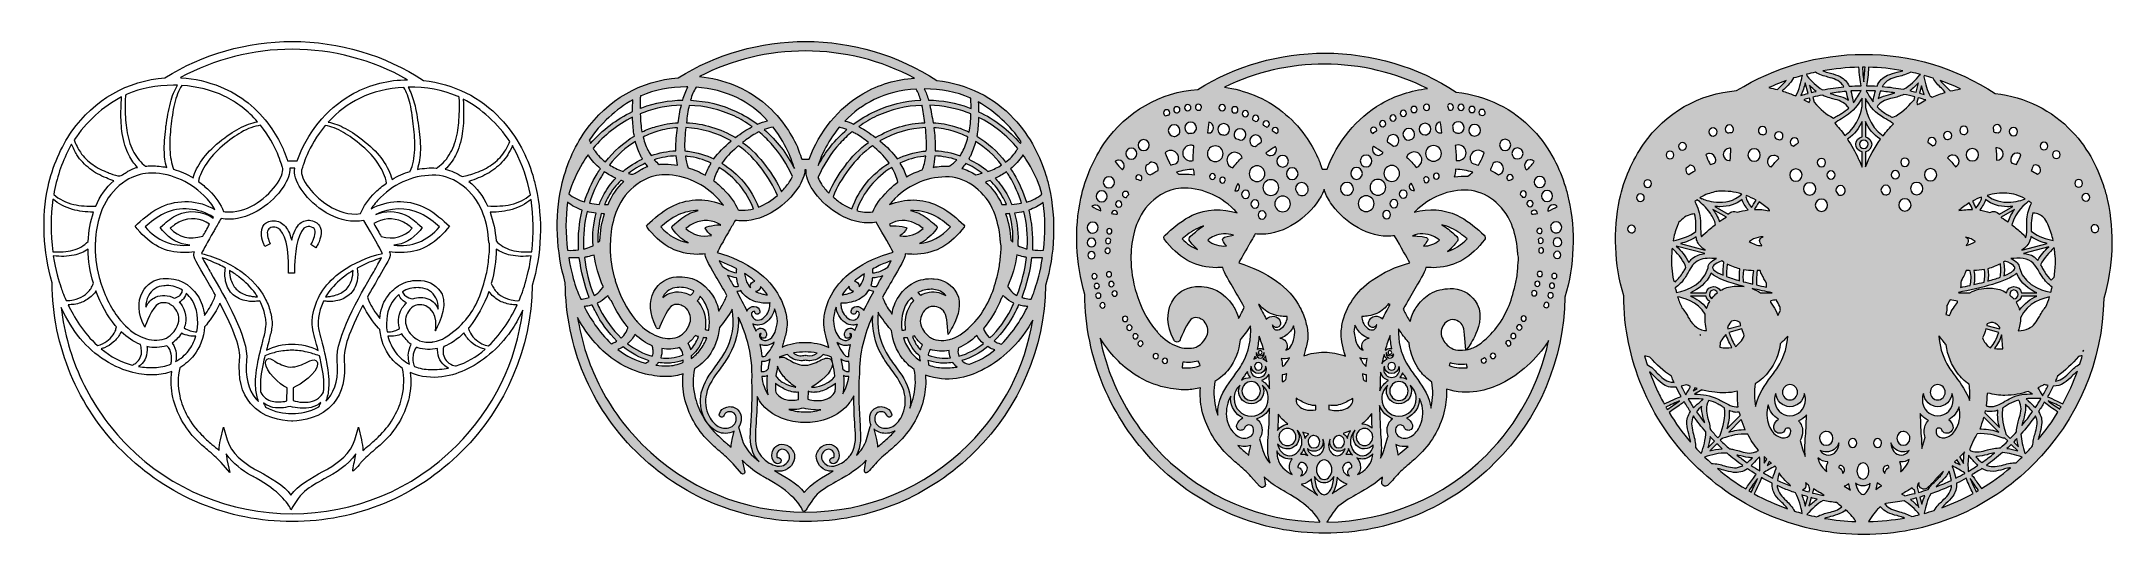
# Model space of a CAD drawing. Header units: millimetres. Extents: x 21 to 1249, y -321 to -29.
import ezdxf

# ---------------------------------------------------------------- set-up
doc = ezdxf.new("R2010")
doc.units = ezdxf.units.MM
doc.header["$MEASUREMENT"] = 0
for name, color, linetype in [('Layer 1', 7, 'Continuous'), ('Layer 2', 7, 'Continuous'), ('Layer 3', 7, 'Continuous'), ('Layer 4', 7, 'Continuous')]:
    doc.layers.add(name, color=color, linetype=linetype)

# ---------------------------------------------------------------- blocks, each defined once
blk = doc.blocks.new('block 2')
at = {"layer": 'Layer 4', "lineweight": 0}
for points, knots in [([(314.2, -115.6), (313.6, -113.2), (313, -110.7), (312.3, -108.3), (310.6, -102.6), (308.3, -97.1), (305.6, -92), (302.2, -85.6), (298, -79.9), (293.3, -74.8), (281.4, -62), (265.6, -54.2), (247.7, -52.2), (224.7, -37.1), (197.8, -29.1), (169.9, -29.1), (143.1, -29.1), (117.1, -36.5), (94.6, -50.6), (72.6, -52.1), (52.5, -63.7), (39.5, -82.2), (32.9, -91.7), (28, -103.1), (25.4, -115), (21.5, -133.2), (22.3, -153.5), (27.8, -172), (28, -209.6), (42.8, -245.1), (69.4, -271.7), (96.2, -298.5), (131.9, -313.3), (169.9, -313.3), (207.9, -313.3), (243.6, -298.5), (270.4, -271.7), (296.6, -245.5), (311.4, -210.6), (312, -173.5), (317.6, -154.9), (318.4, -134.4), (314.2, -115.6)], [0, 0, 0, 0, 1, 1, 1, 2, 2, 2, 3, 3, 3, 4, 4, 4, 5, 5, 5, 6, 6, 6, 7, 7, 7, 8, 8, 8, 9, 9, 9, 10, 10, 10, 11, 11, 11, 12, 12, 12, 13, 13, 13, 14, 14, 14, 14]), ([(169.9, -33.7), (193.9, -33.7), (217.5, -39.9), (238.1, -51.7), (237.5, -51.7), (236.8, -51.7), (236.2, -51.8), (225.1, -52.1), (214.1, -55.2), (204.5, -60.8), (190, -69.3), (178.4, -83.5), (172.9, -99.8), (172.9, -99.8), (169.7, -99.7), (169.7, -99.7), (169.7, -99.7), (167.2, -99.8), (167.2, -99.8), (166.9, -99.1), (165.8, -96.1), (165.1, -94.3), (164.6, -92.9), (164.3, -92.1), (164.2, -91.9), (162.1, -87.5), (159.7, -83.3), (156.9, -79.4), (149.2, -68.7), (139.4, -60.8), (127.5, -55.9), (119.9, -52.9), (112.1, -51), (104.1, -50.6), (104, -50.5), (103.9, -50.5), (103.8, -50.5), (123.9, -39.5), (146.7, -33.7), (169.9, -33.7)], [0, 0, 0, 0, 1, 1, 1, 2, 2, 2, 3, 3, 3, 4, 4, 4, 5, 5, 5, 6, 6, 6, 7, 7, 7, 8, 8, 8, 9, 9, 9, 10, 10, 10, 11, 11, 11, 12, 12, 12, 13, 13, 13, 13]), ([(71.1, -63.8), (71.1, -62.5), (71.2, -61.5), (71.4, -60.7), (71.6, -60.5), (71.9, -60.4), (72.2, -60.3), (80.2, -56.8), (89.6, -55), (99.6, -55), (100.4, -55), (101.2, -55), (102, -55), (100.2, -57.9), (98.9, -61.3), (97.8, -65.4), (96.6, -69.9), (95.9, -74.5), (95.3, -79.1), (95.3, -79.1), (95.2, -79.1), (95.2, -79.1), (94.7, -83.3), (94.1, -88.2), (94.2, -93.2), (94.2, -97), (94.7, -100.5), (95.6, -103.6), (92.6, -103), (89.7, -102.7), (86.8, -102.7), (86, -102.7), (85.3, -102.7), (84.6, -102.8), (84.1, -102.8), (83.6, -102.8), (83.1, -102.9), (80.4, -100.9), (78, -98.1), (76.2, -94.8), (74.4, -91.5), (73.1, -87.6), (72.2, -83.1), (71.5, -79.3), (71.1, -75.3), (71.1, -70.3), (71, -68.2), (71, -66), (71.1, -63.8)], [0, 0, 0, 0, 1, 1, 1, 2, 2, 2, 3, 3, 3, 4, 4, 4, 5, 5, 5, 6, 6, 6, 7, 7, 7, 8, 8, 8, 9, 9, 9, 10, 10, 10, 11, 11, 11, 12, 12, 12, 13, 13, 13, 14, 14, 14, 15, 15, 15, 16, 16, 16, 16]), ([(138.5, -80.6), (134.9, -82.5), (131.2, -85), (126.7, -88.6), (122.4, -92.1), (119.1, -95.6), (116.6, -99.2), (114, -102.9), (112.2, -106.3), (111.2, -109.8), (107.6, -107.6), (103.7, -105.9), (99.7, -104.7), (98.4, -101.3), (97.7, -97.4), (97.5, -93.1), (97.2, -88.3), (97.7, -83.5), (98.1, -79.5), (98.6, -75), (99.2, -70.4), (100.2, -66), (101.2, -61.7), (102.7, -58.1), (104.5, -55.1), (113.8, -55.7), (122.4, -57.9), (129.6, -61.4), (137.1, -65.1), (143.8, -70.2), (149.4, -76.7), (145.9, -77.2), (142.2, -78.6), (138.5, -80.6)], [0, 0, 0, 0, 1, 1, 1, 2, 2, 2, 3, 3, 3, 4, 4, 4, 5, 5, 5, 6, 6, 6, 7, 7, 7, 8, 8, 8, 9, 9, 9, 10, 10, 10, 11, 11, 11, 11]), ([(191.3, -76.8), (196.7, -70.8), (203, -66.1), (210.1, -62.6), (217.6, -58.9), (226.6, -56.8), (236.1, -56.3), (237.6, -59), (238.8, -62.2), (239.7, -66), (240.8, -70.4), (241.3, -75.1), (241.8, -79.5), (242.3, -83.6), (242.7, -88.3), (242.5, -93.1), (242.3, -98), (241.4, -102.3), (239.8, -105.9), (239.8, -105.9), (239.7, -106), (239.7, -106), (236, -107.1), (232.4, -108.7), (229, -110.7), (228, -107), (226.2, -103.2), (223.4, -99.2), (220.8, -95.6), (217.5, -92.1), (213.2, -88.6), (208.7, -85), (205.1, -82.5), (201.4, -80.6), (198, -78.7), (194.6, -77.4), (191.3, -76.8)], [0, 0, 0, 0, 1, 1, 1, 2, 2, 2, 3, 3, 3, 4, 4, 4, 5, 5, 5, 6, 6, 6, 7, 7, 7, 8, 8, 8, 9, 9, 9, 10, 10, 10, 11, 11, 11, 12, 12, 12, 12]), ([(267.6, -61.5), (268, -61.7), (268.4, -61.8), (268.8, -62), (268.8, -62.5), (268.8, -63.1), (268.9, -63.8), (268.9, -66), (268.9, -68.2), (268.9, -70.3), (268.8, -75.3), (268.4, -79.3), (267.7, -83.1), (266.9, -87.6), (265.5, -91.5), (263.7, -94.8), (261.7, -98.5), (259, -101.6), (255.9, -103.6), (255.9, -103.6), (255.3, -104), (255.3, -104), (255.3, -104), (255.2, -104), (255.2, -104), (251.5, -103.8), (247.8, -104.1), (244, -104.8), (245.1, -101.4), (245.7, -97.4), (245.8, -93.2), (245.9, -88.2), (245.3, -83.3), (244.7, -79.1), (244, -74.6), (243.4, -69.9), (242.2, -65.4), (241.2, -61.8), (240.1, -58.8), (238.6, -56.2), (249, -56), (259.3, -57.8), (267.6, -61.5)], [0, 0, 0, 0, 1, 1, 1, 2, 2, 2, 3, 3, 3, 4, 4, 4, 5, 5, 5, 6, 6, 6, 7, 7, 7, 8, 8, 8, 9, 9, 9, 10, 10, 10, 11, 11, 11, 12, 12, 12, 13, 13, 13, 14, 14, 14, 14]), ([(68.9, -61.9), (68.8, -62.4), (68.8, -63), (68.8, -63.7), (68.6, -65.9), (68.6, -68.2), (68.5, -70.3), (68.5, -75.4), (68.7, -79.7), (69.3, -83.6), (70.1, -88.5), (71.5, -92.8), (73.3, -96.5), (74.7, -99.1), (76.4, -101.5), (78.3, -103.6), (77.5, -103.7), (76, -104.3), (73.5, -105.5), (73.3, -105.6), (73.2, -105.7), (73.1, -105.7), (72.5, -106), (71.8, -106.5), (71, -107), (70, -107.7), (68.8, -108.5), (67.9, -108.7), (66.5, -108.9), (64.1, -108), (62.3, -107.2), (61.9, -107), (61.4, -106.9), (61, -106.7), (57.6, -105.5), (54.5, -103.9), (51.9, -102), (48.9, -100), (46.5, -97.5), (44.5, -94.7), (43.1, -92.6), (41.9, -90.1), (40.8, -87.4), (47.7, -76.9), (58.1, -67.4), (68.9, -61.9)], [0, 0, 0, 0, 1, 1, 1, 2, 2, 2, 3, 3, 3, 4, 4, 4, 5, 5, 5, 6, 6, 6, 7, 7, 7, 8, 8, 8, 9, 9, 9, 10, 10, 10, 11, 11, 11, 12, 12, 12, 13, 13, 13, 14, 14, 14, 15, 15, 15, 15]), ([(271.4, -70.3), (271.4, -70.3), (271.4, -70.3), (271.4, -70.3), (271.4, -68.1), (271.3, -65.9), (271.2, -63.7), (271.2, -63.5), (271.2, -63.4), (271.2, -63.2), (281.8, -68.7), (292, -78.1), (298.7, -88.3), (297.8, -90.7), (296.7, -92.8), (295.4, -94.7), (293.5, -97.5), (291, -100), (288.1, -102), (285.4, -103.9), (282.4, -105.5), (278.9, -106.7), (276.1, -107.8), (273.1, -108.5), (270.6, -109.1), (267.4, -107), (264, -105.6), (260.5, -104.7), (262.9, -102.5), (265, -99.6), (266.6, -96.5), (268.5, -92.8), (269.8, -88.5), (270.6, -83.6), (271.2, -79.7), (271.5, -75.4), (271.4, -70.3)], [0, 0, 0, 0, 1, 1, 1, 2, 2, 2, 3, 3, 3, 4, 4, 4, 5, 5, 5, 6, 6, 6, 7, 7, 7, 8, 8, 8, 9, 9, 9, 10, 10, 10, 11, 11, 11, 12, 12, 12, 12]), ([(161.2, -112.9), (155.6, -121.2), (144.4, -130), (132.7, -130), (131.6, -130), (130.5, -129.9), (129.4, -129.8), (129.4, -129.8), (129.3, -129.7), (129.3, -129.7), (127.7, -125.5), (124.8, -121.5), (120.5, -117.1), (118.6, -115.2), (116.5, -113.5), (114.4, -111.9), (115.1, -108.5), (116.8, -104.9), (119.3, -101.2), (121.6, -97.7), (124.6, -94.4), (128.5, -91), (132.8, -87.4), (136.3, -84.9), (139.7, -82.9), (143.6, -80.6), (147.4, -79.2), (151.2, -78.7), (160.9, -90.8), (163.8, -102.8), (163.9, -102.9), (163.9, -102.9), (164, -103.3), (164, -103.3), (164, -103.3), (164.1, -103.5), (164.1, -103.5), (165, -105.1), (163.8, -109), (161.2, -112.9)], [0, 0, 0, 0, 1, 1, 1, 2, 2, 2, 3, 3, 3, 4, 4, 4, 5, 5, 5, 6, 6, 6, 7, 7, 7, 8, 8, 8, 9, 9, 9, 10, 10, 10, 11, 11, 11, 12, 12, 12, 13, 13, 13, 13]), ([(200.2, -82.9), (200.2, -82.9), (200.2, -82.9), (200.2, -82.9), (203.7, -84.9), (207.1, -87.4), (211.4, -91), (215.4, -94.4), (218.4, -97.7), (220.7, -101.2), (223.4, -105.2), (225.1, -109.2), (225.8, -112.9), (223.5, -114.5), (221.3, -116.3), (219.3, -118.3), (214.9, -122.7), (212.1, -126.7), (210.4, -131), (196.7, -133), (183.9, -122), (178.6, -114.1), (175.9, -110.1), (174.8, -106.3), (175.7, -104.6), (175.7, -104.6), (175.9, -104.2), (175.9, -104.2), (175.9, -104.2), (175.9, -104.1), (175.9, -104.1), (175.9, -104), (179, -91.3), (189.5, -78.8), (193, -79.4), (196.6, -80.8), (200.2, -82.9)], [0, 0, 0, 0, 1, 1, 1, 2, 2, 2, 3, 3, 3, 4, 4, 4, 5, 5, 5, 6, 6, 6, 7, 7, 7, 8, 8, 8, 9, 9, 9, 10, 10, 10, 11, 11, 11, 12, 12, 12, 12]), ([(37.7, -92.8), (38.2, -91.8), (38.8, -90.8), (39.3, -89.8), (40.2, -92.1), (41.3, -94.3), (42.4, -96.2), (44.5, -99.3), (47.1, -102.1), (50.2, -104.5), (53, -106.6), (56.2, -108.5), (59.9, -109.9), (61.2, -110.5), (62.7, -111), (64.3, -111.5), (59.7, -115.6), (56, -120.7), (53.7, -126.5), (48.7, -126.7), (44.4, -126.4), (40.6, -125.6), (36, -124.5), (31.9, -122.4), (28.7, -119.6), (30.4, -110.1), (33.4, -101.1), (37.7, -92.8)], [0, 0, 0, 0, 1, 1, 1, 2, 2, 2, 3, 3, 3, 4, 4, 4, 5, 5, 5, 6, 6, 6, 7, 7, 7, 8, 8, 8, 9, 9, 9, 9]), ([(302.1, -94), (306.2, -102), (309.2, -110.8), (310.9, -119.9), (307.8, -122.6), (303.8, -124.5), (299.4, -125.6), (295.3, -126.5), (290.8, -126.7), (285.6, -126.4), (283, -120.8), (279.2, -115.7), (274.5, -111.9), (276.6, -111.2), (278.4, -110.6), (280, -109.9), (283.7, -108.5), (287, -106.6), (289.8, -104.5), (292.9, -102.1), (295.5, -99.3), (297.5, -96.2), (298.5, -94.5), (299.5, -92.7), (300.3, -90.7), (300.9, -91.8), (301.5, -92.9), (302.1, -94)], [0, 0, 0, 0, 1, 1, 1, 2, 2, 2, 3, 3, 3, 4, 4, 4, 5, 5, 5, 6, 6, 6, 7, 7, 7, 8, 8, 8, 9, 9, 9, 9]), ([(94.4, -205.1), (86.4, -207.6), (77.5, -204.3), (69.8, -196), (69.7, -195.8), (69.4, -195.4), (68.4, -194.4), (68.4, -194.4), (68.3, -194.3), (68.3, -194.3), (63.2, -188.2), (59, -179.9), (56.3, -171), (56.3, -170.5), (56, -169.6), (55.7, -168.9), (53.9, -162), (53.1, -155), (53.3, -148.2), (53.5, -147.7), (53.5, -146.4), (53.4, -145.7), (53.8, -140.2), (55, -134.9), (56.8, -129.9), (56.8, -129.9), (57.5, -128.2), (57.5, -128.2), (60, -122.2), (64.2, -116.7), (69.5, -112.9), (69.5, -112.9), (71.7, -111.4), (71.7, -111.4), (75.9, -108.8), (80.4, -107.3), (84.8, -107.1), (96.5, -106.5), (108.7, -111.4), (117.6, -120.2), (120.6, -123.2), (122.7, -125.9), (124.2, -128.6), (114.5, -122.9), (102.4, -122.3), (92.5, -127), (87.2, -129.4), (82.6, -133.2), (78.4, -137), (78.4, -137), (76.9, -138.4), (76.9, -138.4), (76.9, -138.4), (78.2, -140), (78.2, -140), (85.9, -149.5), (95, -154.1), (105.8, -154.1), (107.8, -154.1), (109.9, -154), (112.1, -153.6), (112, -153.9), (111.9, -154.1), (111.8, -154.3), (111.1, -155.9), (111.8, -157.3), (117.8, -167.7), (119.8, -171.1), (122.1, -175), (124.5, -179.3), (124.1, -180.5), (123.6, -181.6), (123.1, -182.7), (121.9, -185.5), (120.2, -188.3), (117.9, -191.3), (117.5, -186.8), (116.1, -182.8), (114, -179.7), (109, -172.2), (102.3, -168.8), (93.6, -169.4), (88.4, -169.7), (83.7, -172.8), (81.2, -177.5), (78.2, -183.1), (78.6, -190.2), (82.2, -197.5), (82.2, -197.5), (82.6, -198.2), (82.6, -198.2), (82.6, -198.2), (82.8, -197.5), (82.8, -197.5), (82.9, -197.4), (87.2, -186), (90.7, -184.4), (92.5, -183.5), (94.8, -183.5), (96.8, -184.3), (97.7, -184.9), (98.3, -185.2), (98.7, -185.3), (99.2, -185.6), (99.7, -186.1), (100.1, -186.6), (102.6, -189.5), (103.4, -192.6), (102.5, -196), (101.2, -200.6), (96.9, -204.3), (94.4, -205.1)], [0, 0, 0, 0, 1, 1, 1, 2, 2, 2, 3, 3, 3, 4, 4, 4, 5, 5, 5, 6, 6, 6, 7, 7, 7, 8, 8, 8, 9, 9, 9, 10, 10, 10, 11, 11, 11, 12, 12, 12, 13, 13, 13, 14, 14, 14, 15, 15, 15, 16, 16, 16, 17, 17, 17, 18, 18, 18, 19, 19, 19, 20, 20, 20, 21, 21, 21, 22, 22, 22, 23, 23, 23, 24, 24, 24, 25, 25, 25, 26, 26, 26, 27, 27, 27, 28, 28, 28, 29, 29, 29, 30, 30, 30, 31, 31, 31, 32, 32, 32, 33, 33, 33, 34, 34, 34, 35, 35, 35, 36, 36, 36, 37, 37, 37, 37]), ([(168.5, -104.1), (168.5, -104.1), (169.7, -104), (169.7, -104), (169.7, -104), (171.5, -104.1), (171.5, -104.1), (170.7, -107.4), (172, -111.8), (175.2, -116.6), (180.7, -124.8), (193.1, -135.5), (207.1, -135.5), (208.8, -135.5), (210.6, -135.4), (212.3, -135), (218, -144.8), (221.7, -151.3), (223.3, -154.6), (214.3, -156.7), (206.2, -160.3), (199.2, -165.2), (190.3, -171.4), (184.2, -180.4), (182.4, -189.9), (182.1, -191.1), (181.9, -192.4), (181.8, -193.8), (181.6, -195), (181.7, -196.5), (181.9, -198), (182.2, -200.4), (182.8, -202.6), (183.4, -204.9), (183.4, -204.9), (183.5, -205.4), (183.5, -205.4), (184, -207.3), (184.7, -209.6), (185.3, -212), (180.4, -209.5), (175, -208.2), (169.8, -208.2), (169.8, -208.2), (169.7, -208.2), (169.7, -208.2), (164.6, -208.2), (159.4, -209.4), (154.7, -211.8), (155.1, -210.1), (155.6, -208.4), (156, -206.8), (156, -206.8), (156.3, -205.5), (156.3, -205.5), (156.9, -203.2), (157.5, -200.7), (157.9, -198.2), (158.1, -196.6), (158.1, -195.1), (157.9, -194), (157.7, -192.7), (157.5, -191.4), (157.2, -190.1), (156.6, -187.3), (155.6, -184.5), (154.2, -181.8), (154.2, -181.8), (153.7, -180.9), (153.7, -180.9), (150.7, -175.1), (146, -169.8), (140.2, -165.7), (133.2, -160.6), (125.1, -156.9), (116.2, -154.6), (117.4, -152.2), (119.8, -147.8), (123.3, -141.7), (123.4, -141.7), (124, -140.5), (124, -140.5), (125.3, -138.3), (126.5, -136.1), (127.8, -133.9), (129.4, -134.2), (131, -134.3), (132.6, -134.3), (145.8, -134.3), (158.4, -124.5), (164.5, -115.4), (167.4, -111.1), (168.8, -107.2), (168.5, -104.1)], [0, 0, 0, 0, 1, 1, 1, 2, 2, 2, 3, 3, 3, 4, 4, 4, 5, 5, 5, 6, 6, 6, 7, 7, 7, 8, 8, 8, 9, 9, 9, 10, 10, 10, 11, 11, 11, 12, 12, 12, 13, 13, 13, 14, 14, 14, 15, 15, 15, 16, 16, 16, 17, 17, 17, 18, 18, 18, 19, 19, 19, 20, 20, 20, 21, 21, 21, 22, 22, 22, 23, 23, 23, 24, 24, 24, 25, 25, 25, 26, 26, 26, 27, 27, 27, 28, 28, 28, 29, 29, 29, 30, 30, 30, 31, 31, 31, 31]), ([(286.3, -157.2), (286, -160.5), (285.6, -163.9), (284.8, -167.1), (283.4, -171.9), (282.3, -176.8), (280.2, -181.5), (275.9, -190.9), (271, -197.5), (260, -204.6), (257.2, -206.5), (252.7, -207), (252.7, -207), (250.2, -207.3), (247.7, -207), (245.3, -206.3), (245.3, -206.3), (245.2, -206.2), (245.1, -206.2), (245.1, -206.2), (243.3, -205.2), (243.3, -205.2), (241.1, -203.7), (238.3, -200.8), (237.3, -197.1), (236.4, -193.8), (237.2, -190.7), (239.6, -187.8), (241.9, -185), (245.9, -184.1), (249.1, -185.6), (257.2, -189.4), (254.6, -200.4), (254.6, -200.4), (254.6, -200.4), (262.5, -186.4), (258.6, -178.7), (256.2, -173.9), (251.4, -170.9), (246.1, -170.6), (245.5, -170.5), (244.9, -170.5), (244.3, -170.5), (240.2, -170.5), (236.6, -171.4), (233.4, -173.4), (233.4, -173.4), (233.1, -173.5), (233.1, -173.5), (233.1, -173.5), (233.1, -173.5), (233.1, -173.6), (233.1, -173.6), (232.9, -173.7), (232.9, -173.7), (230.2, -175.4), (227.8, -177.8), (225.7, -180.9), (223.6, -184.1), (222.2, -188.4), (221.8, -193.1), (218.9, -189.4), (216.8, -186), (215.3, -182.7), (215, -182), (214.7, -181.3), (214.4, -180.5), (217, -175.8), (219.6, -171.3), (221.7, -167.6), (227.7, -157.3), (228.5, -155.9), (227.7, -154.3), (227.7, -154.1), (227.6, -153.8), (227.4, -153.6), (229.7, -154), (232, -154.1), (234.1, -154.1), (245, -154.1), (254, -149.5), (261.7, -140), (261.7, -140), (263.1, -138.4), (263.1, -138.4), (263.1, -138.4), (261.5, -137), (261.5, -137), (257.3, -133.2), (252.8, -129.4), (247.5, -127), (237.9, -122.4), (226.1, -122.9), (216.6, -128.2), (218, -126), (219.8, -123.8), (222.2, -121.4), (231, -112.6), (243.3, -107.7), (255, -108.3), (266.2, -108.9), (277.5, -117.6), (282.3, -129.5), (284.4, -134.5), (285.7, -140.1), (286.2, -145.9), (286.2, -147.2), (286.3, -147.7), (286.4, -147.9), (287.3, -150.2), (286.5, -154.7), (286.3, -157.2)], [0, 0, 0, 0, 1, 1, 1, 2, 2, 2, 3, 3, 3, 4, 4, 4, 5, 5, 5, 6, 6, 6, 7, 7, 7, 8, 8, 8, 9, 9, 9, 10, 10, 10, 11, 11, 11, 12, 12, 12, 13, 13, 13, 14, 14, 14, 15, 15, 15, 16, 16, 16, 17, 17, 17, 18, 18, 18, 19, 19, 19, 20, 20, 20, 21, 21, 21, 22, 22, 22, 23, 23, 23, 24, 24, 24, 25, 25, 25, 26, 26, 26, 27, 27, 27, 28, 28, 28, 29, 29, 29, 30, 30, 30, 31, 31, 31, 32, 32, 32, 33, 33, 33, 34, 34, 34, 35, 35, 35, 36, 36, 36, 37, 37, 37, 37]), ([(28.3, -122.4), (31.4, -125.1), (35.4, -127.3), (39.9, -128.5), (43.6, -129.5), (47.7, -130.1), (52.3, -130.2), (50.5, -135.6), (49.4, -141.5), (49.1, -147.5), (46.8, -149.9), (43.7, -151.7), (40.1, -152.6), (36.4, -153.6), (32.4, -153.9), (28.2, -153.6), (26.8, -142.9), (26.8, -132.4), (28.3, -122.4)], [0, 0, 0, 0, 1, 1, 1, 2, 2, 2, 3, 3, 3, 4, 4, 4, 5, 5, 5, 6, 6, 6, 6]), ([(311.7, -153.6), (307.5, -153.9), (303.5, -153.6), (299.8, -152.6), (296.1, -151.6), (292.9, -149.7), (290.6, -147.2), (290.2, -141.3), (289, -135.6), (287.1, -130.2), (291.9, -130.1), (296.2, -129.6), (300.1, -128.5), (304.4, -127.3), (308.2, -125.3), (311.3, -122.6), (312.9, -132.6), (313, -143), (311.7, -153.6)], [0, 0, 0, 0, 1, 1, 1, 2, 2, 2, 3, 3, 3, 4, 4, 4, 5, 5, 5, 6, 6, 6, 6]), ([(93.1, -140.9), (93.1, -140.9), (93.1, -140.9), (93.1, -140.9), (97.6, -146.4), (103, -149.3), (109.3, -149.6), (98.8, -150.7), (90.1, -147.1), (82.8, -138.8), (85.8, -136.2), (89.8, -133), (94.2, -130.9), (103.3, -126.6), (114.8, -127.5), (123.4, -133.2), (123.4, -133.2), (123.2, -133.6), (123.2, -133.6), (116.9, -129.3), (108.6, -128.6), (102, -131.7), (98.7, -133.2), (95.9, -135.6), (93.3, -137.8), (93.3, -137.8), (91.7, -139.2), (91.7, -139.2), (91.7, -139.2), (93.1, -140.9), (93.1, -140.9)], [0, 0, 0, 0, 1, 1, 1, 2, 2, 2, 3, 3, 3, 4, 4, 4, 5, 5, 5, 6, 6, 6, 7, 7, 7, 8, 8, 8, 9, 9, 9, 10, 10, 10, 10]), ([(97.6, -139.7), (99.1, -138.4), (101.3, -136.8), (103.6, -135.7), (109.2, -133.1), (116, -133.7), (121, -137.3), (119.5, -139.9), (118.2, -142.3), (117, -144.3), (109, -146.6), (102.9, -145.1), (97.6, -139.7)], [0, 0, 0, 0, 1, 1, 1, 2, 2, 2, 3, 3, 3, 4, 4, 4, 4]), ([(157.9, -135.3), (157.9, -135.3), (157.9, -135.3), (157.9, -135.3), (155.3, -135.6), (153.5, -136.8), (152.5, -138.7), (150.3, -142.9), (153, -148.9), (153.3, -149.5), (153.3, -149.5), (153.7, -150.5), (153.7, -150.5), (153.7, -150.5), (156.9, -148.9), (156.9, -148.9), (156.9, -148.9), (156.5, -147.9), (156.5, -147.9), (155.6, -146), (154.6, -142.4), (155.6, -140.5), (156.1, -139.7), (156.9, -139.2), (158.3, -139), (160, -138.8), (161.5, -139.3), (162.8, -140.5), (167.1, -144.9), (167.7, -156.7), (167.8, -161.5), (167.7, -163.2), (167.7, -164.5), (167.7, -165.1), (167.7, -165.1), (167.7, -166.2), (167.7, -166.2), (167.7, -166.2), (171.2, -166.2), (171.2, -166.2), (171.2, -166.2), (171.3, -165.2), (171.3, -165.2), (171.3, -164.9), (171.3, -163.6), (171.3, -161.6), (171.5, -156.3), (172.5, -143.7), (176.9, -139.7), (177.9, -138.8), (179, -138.5), (180.4, -138.7), (181.9, -139), (182.9, -139.6), (183.3, -140.5), (184.1, -142.6), (182.7, -146.4), (181.5, -148.4), (181.5, -148.4), (181, -149.3), (181, -149.3), (181, -149.3), (184, -151.3), (184, -151.3), (184, -151.3), (184.5, -150.3), (184.5, -150.3), (184.9, -149.6), (188.4, -143.5), (186.5, -139), (185.6, -136.9), (183.7, -135.6), (181, -135.1), (178.6, -134.6), (176.4, -135.2), (174.5, -136.9), (172.4, -138.8), (170.8, -142.1), (169.6, -146.7), (168.6, -142.7), (167.1, -139.8), (165.2, -137.9), (163.2, -135.8), (160.7, -135), (157.9, -135.3)], [0, 0, 0, 0, 1, 1, 1, 2, 2, 2, 3, 3, 3, 4, 4, 4, 5, 5, 5, 6, 6, 6, 7, 7, 7, 8, 8, 8, 9, 9, 9, 10, 10, 10, 11, 11, 11, 12, 12, 12, 13, 13, 13, 14, 14, 14, 15, 15, 15, 16, 16, 16, 17, 17, 17, 18, 18, 18, 19, 19, 19, 20, 20, 20, 21, 21, 21, 22, 22, 22, 23, 23, 23, 24, 24, 24, 25, 25, 25, 26, 26, 26, 27, 27, 27, 28, 28, 28, 28]), ([(235, -135.7), (237.4, -136.8), (239.5, -138.4), (241, -139.7), (236, -144.9), (230.2, -146.5), (222.6, -144.6), (221.4, -142.4), (219.9, -139.8), (218.3, -136.9), (223.2, -133.7), (229.8, -133.2), (235, -135.7)], [0, 0, 0, 0, 1, 1, 1, 2, 2, 2, 3, 3, 3, 4, 4, 4, 4]), ([(245.3, -137.8), (242.8, -135.6), (240, -133.2), (236.7, -131.7), (231.4, -129.2), (225, -129.2), (219.5, -131.5), (227.7, -127.4), (237.6, -127.1), (245.8, -130.9), (250.2, -133), (254.2, -136.2), (257.2, -138.8), (249.6, -147.5), (240.8, -150.9), (230, -149.6), (236, -149.2), (241.2, -146.2), (245.6, -140.9), (245.6, -140.9), (246.9, -139.2), (246.9, -139.2), (246.9, -139.2), (245.3, -137.8), (245.3, -137.8)], [0, 0, 0, 0, 1, 1, 1, 2, 2, 2, 3, 3, 3, 4, 4, 4, 5, 5, 5, 6, 6, 6, 7, 7, 7, 8, 8, 8, 8]), ([(28.5, -156), (32.8, -156.5), (36.9, -156.4), (40.8, -155.6), (43.8, -154.9), (46.6, -153.8), (49.1, -152.1), (49.2, -158.8), (50.2, -165.6), (52.2, -172.2), (51.8, -173.4), (51.3, -174.4), (50.8, -175.3), (49.6, -177), (48.1, -178.6), (46.3, -179.7), (44.7, -180.8), (42.7, -181.6), (40.5, -182.1), (39.1, -182.4), (37.6, -182.6), (36.1, -182.5), (34.4, -178.7), (33.3, -175.7), (32.9, -174.3), (31.8, -171.1), (29.9, -164.6), (28.5, -156)], [0, 0, 0, 0, 1, 1, 1, 2, 2, 2, 3, 3, 3, 4, 4, 4, 5, 5, 5, 6, 6, 6, 7, 7, 7, 8, 8, 8, 9, 9, 9, 9]), ([(148.3, -234.4), (148.5, -237.3), (149.1, -239.9), (150, -242.3), (149.4, -241.8), (148.9, -241.2), (148.3, -240.6), (143.8, -235.1), (142, -227.5), (142.9, -217.9), (144.3, -204.8), (130.1, -180.4), (121.5, -165.7), (121.5, -165.7), (121.4, -165.5), (121.4, -165.5), (121.4, -165.5), (121.4, -165.4), (121.4, -165.4), (121.4, -165.4), (121.4, -165.4), (121.4, -165.4), (121.3, -165.4), (121.3, -165.4), (121.3, -165.4), (121.3, -165.4), (121.2, -165.1), (121.2, -165.1), (119.6, -162.3), (117.8, -159.3), (116.7, -157.2), (119.9, -158.2), (123.1, -159.6), (126.4, -161.2), (127.8, -161.8), (129.1, -162.5), (130.4, -163.2), (129.9, -165.7), (130, -168.4), (130.5, -171), (131.2, -174.2), (132.8, -177.1), (135, -179), (137.2, -180.9), (140, -182.2), (143.1, -182.7), (144.2, -182.9), (145.2, -183), (146.3, -183), (146.6, -183), (146.9, -183.1), (147.2, -183.1), (147.2, -183.1), (147.3, -183.1), (147.3, -183.1), (147.3, -183.1), (147.4, -183.1), (147.4, -183.1), (147.8, -183), (148.3, -183), (148.7, -182.9), (149.3, -182.9), (150.1, -182.8), (150.8, -182.7), (152.2, -185.4), (153.2, -188.2), (153.8, -191), (154, -192), (154.2, -193.2), (154.4, -194.5), (154.6, -195.6), (154.6, -196.6), (154.4, -197.7), (154.1, -200), (153.6, -202.4), (153, -204.7), (152.7, -205.9), (152.4, -207.1), (152.1, -208.3), (151.2, -211.8), (150.2, -215.5), (149.5, -219.2), (148.4, -225.3), (148, -230), (148.3, -234.4)], [0, 0, 0, 0, 1, 1, 1, 2, 2, 2, 3, 3, 3, 4, 4, 4, 5, 5, 5, 6, 6, 6, 7, 7, 7, 8, 8, 8, 9, 9, 9, 10, 10, 10, 11, 11, 11, 12, 12, 12, 13, 13, 13, 14, 14, 14, 15, 15, 15, 16, 16, 16, 17, 17, 17, 18, 18, 18, 19, 19, 19, 20, 20, 20, 21, 21, 21, 22, 22, 22, 23, 23, 23, 24, 24, 24, 25, 25, 25, 26, 26, 26, 27, 27, 27, 28, 28, 28, 28]), ([(196.6, -217.9), (197.5, -227.5), (195.7, -235.1), (191.2, -240.6), (190.8, -241.1), (190.3, -241.5), (189.8, -242), (190.7, -239.7), (191.3, -237.1), (191.5, -234.3), (191.8, -229.9), (191.4, -225.2), (190.3, -219.1), (189.6, -215.2), (188.6, -211.4), (187.7, -207.7), (187.4, -206.6), (187.1, -205.6), (186.8, -204.5), (186.8, -204.5), (186.7, -204.1), (186.7, -204.1), (186.2, -201.9), (185.6, -199.6), (185.3, -197.4), (185.2, -196.2), (185.2, -195.2), (185.3, -194.2), (185.3, -194.2), (185.3, -194.1), (185.3, -194.1), (185.4, -193.1), (185.6, -191.9), (185.8, -190.6), (186.3, -188), (187.2, -185.4), (188.4, -182.8), (188.9, -182.8), (189.5, -182.9), (190, -182.9), (190, -182.9), (190.1, -182.9), (190.1, -182.9), (190.5, -183), (190.9, -183), (191.4, -183.1), (191.4, -183.1), (191.5, -183.1), (191.5, -183.1), (191.5, -183.1), (191.5, -183.1), (191.5, -183.1), (191.8, -183.1), (192.1, -183), (192.4, -183), (193.5, -183), (194.6, -182.9), (195.7, -182.7), (198.8, -182.2), (201.5, -180.9), (203.7, -179), (206, -177.1), (207.6, -174.2), (208.3, -170.9), (208.8, -168.4), (208.8, -165.8), (208.4, -163.3), (209.9, -162.5), (211.5, -161.7), (213.1, -160.9), (216.4, -159.4), (219.7, -158.2), (222.8, -157.2), (221.7, -159.3), (219.8, -162.5), (218.2, -165.4), (209.6, -180.1), (195.3, -204.8), (196.6, -217.9)], [0, 0, 0, 0, 1, 1, 1, 2, 2, 2, 3, 3, 3, 4, 4, 4, 5, 5, 5, 6, 6, 6, 7, 7, 7, 8, 8, 8, 9, 9, 9, 10, 10, 10, 11, 11, 11, 12, 12, 12, 13, 13, 13, 14, 14, 14, 15, 15, 15, 16, 16, 16, 17, 17, 17, 18, 18, 18, 19, 19, 19, 20, 20, 20, 21, 21, 21, 22, 22, 22, 23, 23, 23, 24, 24, 24, 25, 25, 25, 26, 26, 26, 26]), ([(306.9, -175.4), (306.4, -177), (305.5, -179.4), (304.2, -182.5), (302.6, -182.7), (301, -182.4), (299.5, -182.1), (297.3, -181.6), (295.3, -180.8), (293.6, -179.7), (291.9, -178.6), (290.3, -177), (289.2, -175.2), (288.7, -174.5), (288.2, -173.5), (287.8, -172.4), (289.7, -165.6), (290.7, -158.8), (290.7, -152), (293.2, -153.7), (296.1, -154.9), (299.2, -155.6), (303, -156.4), (307.2, -156.5), (311.4, -156), (310.1, -165.1), (308, -172.1), (306.9, -175.4)], [0, 0, 0, 0, 1, 1, 1, 2, 2, 2, 3, 3, 3, 4, 4, 4, 5, 5, 5, 6, 6, 6, 7, 7, 7, 8, 8, 8, 9, 9, 9, 9]), ([(132.7, -164.6), (134.7, -165.8), (136.6, -167), (138.3, -168.4), (142.4, -171.6), (145.6, -174.8), (148.1, -178.3), (148.5, -179), (149, -179.6), (149.4, -180.3), (149.2, -180.3), (148.9, -180.2), (148.7, -180.2), (148.7, -180.2), (148.7, -180.2), (148.7, -180.2), (148.2, -180.2), (147.8, -180.2), (147.4, -180.1), (147.1, -180.1), (146.8, -180), (146.4, -180), (146.4, -180), (146.3, -180), (146.3, -180), (145.4, -179.8), (144.5, -179.7), (143.7, -179.5), (141, -178.7), (138.9, -177.6), (137.3, -176.2), (135.7, -174.8), (134.4, -172.7), (133.6, -170.1), (133.1, -168.4), (132.8, -166.5), (132.7, -164.6)], [0, 0, 0, 0, 1, 1, 1, 2, 2, 2, 3, 3, 3, 4, 4, 4, 5, 5, 5, 6, 6, 6, 7, 7, 7, 8, 8, 8, 9, 9, 9, 10, 10, 10, 11, 11, 11, 12, 12, 12, 12]), ([(189.7, -180.2), (190.2, -179.4), (190.7, -178.6), (191.3, -177.9), (193.7, -174.4), (196.9, -171.1), (201.1, -168), (202.6, -166.8), (204.3, -165.7), (206, -164.7), (205.9, -166.6), (205.6, -168.4), (205.2, -170.1), (204.3, -172.7), (203.1, -174.8), (201.4, -176.2), (199.8, -177.6), (197.7, -178.7), (195, -179.4), (194.2, -179.7), (193.3, -179.8), (192.4, -180), (192.4, -180), (192.3, -180), (192.3, -180), (192, -180), (191.6, -180.1), (191.3, -180.1), (190.9, -180.2), (190.5, -180.2), (190.1, -180.2), (190.1, -180.2), (189.7, -180.2), (189.7, -180.2)], [0, 0, 0, 0, 1, 1, 1, 2, 2, 2, 3, 3, 3, 4, 4, 4, 5, 5, 5, 6, 6, 6, 7, 7, 7, 8, 8, 8, 9, 9, 9, 10, 10, 10, 11, 11, 11, 11]), ([(54.6, -209.1), (46.3, -201.5), (40.6, -191.9), (37.3, -185), (38.5, -185), (39.8, -184.8), (40.9, -184.7), (40.9, -184.7), (40.9, -184.7), (40.9, -184.7), (43.5, -184.3), (45.8, -183.5), (47.8, -182.3), (50, -181.1), (51.9, -179.3), (53.4, -177.3), (53.5, -177.1), (53.6, -177), (53.7, -176.8), (56.6, -184.6), (60.5, -191.6), (65.2, -197.2), (65.4, -197.5), (65.7, -197.7), (65.9, -198), (65.7, -198.9), (65.5, -199.7), (65.2, -200.5), (64.5, -202.1), (63.4, -203.6), (62.1, -204.9), (60.9, -206.1), (59.4, -207.1), (57.7, -208), (56.7, -208.4), (55.7, -208.9), (54.6, -209.1)], [0, 0, 0, 0, 1, 1, 1, 2, 2, 2, 3, 3, 3, 4, 4, 4, 5, 5, 5, 6, 6, 6, 7, 7, 7, 8, 8, 8, 9, 9, 9, 10, 10, 10, 11, 11, 11, 12, 12, 12, 12]), ([(100.1, -181.1), (96.7, -179.1), (92.4, -178.8), (89, -180.5), (86.5, -181.6), (84.5, -183.6), (83.3, -186.3), (83.2, -183.9), (83.7, -181.6), (84.8, -179.6), (86.6, -176.2), (90, -173.9), (93.9, -173.7), (94.4, -173.7), (95, -173.6), (95.5, -173.6), (99.1, -173.6), (102.2, -174.5), (105, -176.4), (104.9, -176.8), (104.8, -177.1), (104.7, -177.4), (104.2, -178.5), (103.7, -179.2), (103.1, -179.6), (102.2, -180.2), (101.2, -180.8), (100.1, -181.1)], [0, 0, 0, 0, 1, 1, 1, 2, 2, 2, 3, 3, 3, 4, 4, 4, 5, 5, 5, 6, 6, 6, 7, 7, 7, 8, 8, 8, 9, 9, 9, 9]), ([(103.3, -183.7), (103.2, -183.6), (103.1, -183.6), (103, -183.5), (103.7, -183), (104.3, -182.6), (104.9, -182.1), (105.9, -181.2), (106.6, -180), (107.1, -178.4), (107.1, -178.3), (107.1, -178.2), (107.1, -178.1), (108.4, -179.2), (109.6, -180.6), (110.6, -182.2), (113.7, -186.8), (114.8, -194.2), (113.4, -201), (112.2, -201), (110.9, -200.8), (109.6, -200.4), (108.3, -200), (107, -199.4), (106, -198.7), (106.2, -198.2), (106.3, -197.6), (106.5, -197.1), (107.4, -193.8), (107.5, -188.8), (103.3, -183.7)], [0, 0, 0, 0, 1, 1, 1, 2, 2, 2, 3, 3, 3, 4, 4, 4, 5, 5, 5, 6, 6, 6, 7, 7, 7, 8, 8, 8, 9, 9, 9, 10, 10, 10, 10]), ([(237.5, -183.8), (237.2, -184.2), (236.8, -184.5), (236.5, -184.9), (232.2, -190), (232.4, -195), (233.3, -198.3), (233.4, -198.5), (233.4, -198.8), (233.5, -199), (232.6, -199.6), (231.5, -200), (230.4, -200.4), (228.9, -200.9), (227.4, -201.1), (226.1, -201), (225.1, -194.5), (226.2, -187.7), (229.1, -183.4), (230.3, -181.6), (231.6, -180.1), (233, -178.9), (233.5, -180.3), (234.2, -181.3), (235, -182.1), (235.8, -182.7), (236.6, -183.3), (237.5, -183.8)], [0, 0, 0, 0, 1, 1, 1, 2, 2, 2, 3, 3, 3, 4, 4, 4, 5, 5, 5, 6, 6, 6, 7, 7, 7, 8, 8, 8, 9, 9, 9, 9]), ([(235.2, -177.3), (237.9, -175.6), (240.9, -174.8), (244.4, -174.8), (244.9, -174.8), (245.4, -174.9), (245.9, -174.9), (249.7, -175.1), (253.1, -177.4), (255, -180.8), (256, -182.8), (256.5, -185), (256.4, -187.5), (255.2, -184.8), (253.3, -182.8), (250.8, -181.6), (249.3, -180.9), (247.6, -180.6), (245.9, -180.6), (244.3, -180.6), (242.8, -180.9), (241.3, -181.5), (239.8, -181.2), (238.2, -180.5), (236.9, -179.6), (236.3, -179.2), (235.7, -178.5), (235.3, -177.4), (235.3, -177.4), (235.3, -177.3), (235.2, -177.3)], [0, 0, 0, 0, 1, 1, 1, 2, 2, 2, 3, 3, 3, 4, 4, 4, 5, 5, 5, 6, 6, 6, 7, 7, 7, 8, 8, 8, 9, 9, 9, 10, 10, 10, 10]), ([(282.2, -208), (280.6, -207.1), (279.1, -206.1), (277.8, -204.9), (276.5, -203.6), (275.5, -202.1), (274.8, -200.5), (274.5, -200), (274.4, -199.4), (274.2, -198.8), (274.3, -198.6), (274.4, -198.5), (274.6, -198.4), (279.4, -192.5), (283.5, -185.2), (286.4, -177.1), (286.4, -177.1), (286.5, -177.2), (286.5, -177.2), (288, -179.3), (290, -181.1), (292.1, -182.3), (294.2, -183.5), (296.5, -184.3), (299.1, -184.7), (300.3, -184.9), (301.7, -185), (303.1, -185), (299.9, -191.8), (294.4, -201.5), (286.2, -209.3), (284.9, -209.2), (283.6, -208.6), (282.2, -208)], [0, 0, 0, 0, 1, 1, 1, 2, 2, 2, 3, 3, 3, 4, 4, 4, 5, 5, 5, 6, 6, 6, 7, 7, 7, 8, 8, 8, 9, 9, 9, 10, 10, 10, 11, 11, 11, 11]), ([(267.1, -268.5), (241.2, -294.4), (206.6, -308.7), (169.9, -308.7), (133.2, -308.7), (98.6, -294.4), (72.6, -268.5), (61.3, -257.1), (52.2, -244.1), (45.4, -229.8), (39, -216.2), (34.9, -201.7), (33.2, -186.6), (39.5, -200.5), (48.2, -211), (59, -217.8), (70.7, -225.4), (81.8, -226.5), (87.4, -226.5), (87.7, -226.5), (88.1, -226.5), (88.4, -226.5), (91.8, -226.4), (95.4, -225.7), (98.7, -224.4), (98, -229.5), (98.2, -234.8), (99.3, -239.8), (101.3, -249), (106.3, -257.9), (113.3, -265), (115.4, -267.1), (117.6, -269.1), (119.8, -270.9), (122.5, -273.3), (125.4, -275.7), (127.8, -278.4), (127.8, -278.4), (132.9, -284.2), (132.9, -284.2), (132.9, -284.2), (131.3, -276.5), (131.3, -276.5), (131.1, -275.4), (131, -274.4), (130.9, -273.3), (134.8, -279.1), (140.8, -283.3), (145.3, -285.8), (146.2, -286.3), (147.2, -286.9), (148.3, -287.5), (148.3, -287.5), (148.5, -287.6), (148.5, -287.6), (161.9, -295), (167.7, -302.7), (168.9, -305.7), (168.9, -305.7), (169.1, -306.3), (169.1, -306.3), (169.1, -306.3), (169.5, -305.8), (169.5, -305.8), (169.5, -305.7), (174.2, -297.8), (177.1, -295.5), (180.7, -292.6), (184.8, -290.3), (188.8, -288.1), (195.7, -284.3), (202.8, -280.3), (207.5, -273.3), (207.4, -274.9), (207, -276.4), (206.7, -277.9), (206.4, -279.5), (206, -281.1), (205.9, -282.8), (205.9, -282.8), (205.8, -283.5), (205.8, -283.5), (205.8, -283.5), (206.4, -283), (206.4, -283), (207.5, -282.1), (208.5, -281), (209.5, -279.8), (209.8, -279.3), (210.2, -278.9), (210.6, -278.4), (213.1, -275.7), (215.9, -273.3), (218.6, -270.9), (218.6, -270.9), (218.7, -270.8), (218.7, -270.8), (220.8, -269), (223.1, -267.1), (225.1, -265), (232.1, -257.9), (237.1, -249), (239.1, -239.8), (240.1, -235), (240.4, -230), (239.8, -225.1), (252.8, -230.7), (265.4, -227), (273.7, -222.9), (284.1, -217.8), (293.9, -209), (300.5, -198.8), (302.6, -195.5), (304.6, -191.9), (306.4, -188.2), (302.7, -218.8), (289.1, -246.5), (267.1, -268.5)], [0, 0, 0, 0, 1, 1, 1, 2, 2, 2, 3, 3, 3, 4, 4, 4, 5, 5, 5, 6, 6, 6, 7, 7, 7, 8, 8, 8, 9, 9, 9, 10, 10, 10, 11, 11, 11, 12, 12, 12, 13, 13, 13, 14, 14, 14, 15, 15, 15, 16, 16, 16, 17, 17, 17, 18, 18, 18, 19, 19, 19, 20, 20, 20, 21, 21, 21, 22, 22, 22, 23, 23, 23, 24, 24, 24, 25, 25, 25, 26, 26, 26, 27, 27, 27, 28, 28, 28, 29, 29, 29, 30, 30, 30, 31, 31, 31, 32, 32, 32, 33, 33, 33, 34, 34, 34, 35, 35, 35, 36, 36, 36, 37, 37, 37, 38, 38, 38, 39, 39, 39, 39]), ([(103.3, -222.2), (106.6, -220.3), (109.5, -217.8), (111.7, -214.9), (115.3, -210.2), (117.5, -204.4), (118, -198.1), (120.8, -194.7), (124.4, -190.1), (126.9, -184.6), (127, -184.4), (127, -184.3), (127.1, -184.1), (135.6, -200.1), (139.5, -211), (138.8, -217.5), (137.8, -228.3), (139.9, -237.1), (145.2, -243.4), (152.5, -252.1), (163.6, -253.6), (169.5, -253.8), (169.5, -253.8), (169.6, -253.8), (169.6, -253.8), (169.7, -253.8), (169.7, -253.8), (169.7, -253.8), (169.8, -253.8), (170, -253.8), (170.2, -253.8), (176.1, -253.6), (187, -252.1), (194.3, -243.4), (199.6, -237.1), (201.8, -228.3), (200.7, -217.5), (200.1, -211.2), (203.7, -200.6), (211.8, -185.2), (214.4, -190.6), (218, -195.3), (221, -198.8), (221.2, -199), (221.4, -199.3), (221.7, -199.6), (221.7, -199.6), (221.8, -199.8), (221.8, -199.8), (222.4, -205.9), (224.6, -211.5), (228.1, -216.1), (230, -218.6), (232.4, -220.8), (235.2, -222.6), (236.3, -227.9), (236.2, -233.5), (235.1, -238.9), (233.2, -247.2), (228.7, -255.4), (222.2, -261.9), (220.3, -263.9), (218.1, -265.7), (216, -267.6), (216, -267.6), (215.8, -267.8), (215.8, -267.8), (214.4, -268.9), (213.1, -270.1), (211.7, -271.3), (211.7, -269.2), (211.4, -267.1), (210.9, -265), (210.9, -265), (209.1, -257.4), (209.1, -257.4), (209.1, -257.4), (207, -264.9), (207, -264.9), (204.7, -272.9), (197.1, -278.6), (191.1, -282), (190.2, -282.5), (189.2, -283.1), (188, -283.7), (188, -283.7), (188, -283.7), (188, -283.7), (181.7, -287.2), (173.2, -291.8), (169.2, -297.7), (165.3, -291.8), (156.7, -287.2), (150.4, -283.7), (149.4, -283.2), (148.2, -282.5), (147.3, -282), (141.3, -278.6), (133.7, -272.9), (131.5, -264.9), (131.5, -264.9), (129.3, -257.4), (129.3, -257.4), (129.3, -257.4), (127.5, -265), (127.5, -265), (127, -267.1), (126.7, -269.2), (126.7, -271.3), (125.3, -270), (123.8, -268.8), (122.4, -267.6), (120.3, -265.8), (118.1, -263.9), (116.2, -261.9), (109.7, -255.4), (105.2, -247.2), (103.3, -238.9), (102.1, -233.4), (102.1, -227.7), (103.3, -222.2)], [0, 0, 0, 0, 1, 1, 1, 2, 2, 2, 3, 3, 3, 4, 4, 4, 5, 5, 5, 6, 6, 6, 7, 7, 7, 8, 8, 8, 9, 9, 9, 10, 10, 10, 11, 11, 11, 12, 12, 12, 13, 13, 13, 14, 14, 14, 15, 15, 15, 16, 16, 16, 17, 17, 17, 18, 18, 18, 19, 19, 19, 20, 20, 20, 21, 21, 21, 22, 22, 22, 23, 23, 23, 24, 24, 24, 25, 25, 25, 26, 26, 26, 27, 27, 27, 28, 28, 28, 29, 29, 29, 30, 30, 30, 31, 31, 31, 32, 32, 32, 33, 33, 33, 34, 34, 34, 35, 35, 35, 36, 36, 36, 37, 37, 37, 38, 38, 38, 39, 39, 39, 40, 40, 40, 40]), ([(58.7, -210.4), (58.7, -210.4), (58.7, -210.4), (58.7, -210.4), (60.7, -209.6), (62.5, -208.5), (64, -207.1), (65.7, -205.7), (67.1, -204), (68.1, -202), (68.3, -201.6), (68.5, -201.3), (68.6, -200.9), (72.2, -204.4), (76.1, -206.9), (80.1, -208.5), (80.3, -209.4), (80.6, -210.6), (80.7, -211.9), (80.8, -213.4), (80.6, -214.9), (80, -216.2), (79.4, -217.5), (78.5, -218.6), (77.3, -219.5), (76.6, -220), (75.9, -220.4), (75.2, -220.7), (68.7, -219), (62.5, -215.7), (56.8, -211), (57.5, -210.8), (58.1, -210.6), (58.7, -210.4)], [0, 0, 0, 0, 1, 1, 1, 2, 2, 2, 3, 3, 3, 4, 4, 4, 5, 5, 5, 6, 6, 6, 7, 7, 7, 8, 8, 8, 9, 9, 9, 10, 10, 10, 11, 11, 11, 11]), ([(101.2, -213.8), (101, -211.6), (100.2, -209.4), (98.9, -207.6), (101, -206.1), (102.9, -204.1), (104.3, -201.8), (105.7, -202.5), (107.3, -203), (108.9, -203.3), (110.3, -203.6), (111.6, -203.7), (112.8, -203.6), (111.9, -206.7), (110.4, -209.7), (108.5, -212.2), (106.5, -214.7), (103.9, -216.9), (100.9, -218.6), (101, -218.6), (101, -218.5), (101, -218.4), (101.3, -216.8), (101.4, -215.3), (101.2, -213.8)], [0, 0, 0, 0, 1, 1, 1, 2, 2, 2, 3, 3, 3, 4, 4, 4, 5, 5, 5, 6, 6, 6, 7, 7, 7, 8, 8, 8, 8]), ([(239, -218.4), (239, -218.4), (239, -218.4), (239, -218.4), (239.1, -219), (239.2, -219.6), (239.4, -220.1), (236.1, -218.4), (233.4, -216.1), (231.3, -213.4), (229.2, -210.6), (227.5, -207.1), (226.6, -203.5), (228, -203.7), (229.5, -203.6), (231.1, -203.3), (232.4, -203.1), (233.7, -202.7), (234.9, -202.2), (236.3, -204.6), (238.3, -206.8), (240.4, -208.5), (239.5, -210.1), (238.9, -211.9), (238.7, -213.7), (238.6, -215.3), (238.7, -216.8), (239, -218.4)], [0, 0, 0, 0, 1, 1, 1, 2, 2, 2, 3, 3, 3, 4, 4, 4, 5, 5, 5, 6, 6, 6, 7, 7, 7, 8, 8, 8, 9, 9, 9, 9]), ([(260, -216.2), (259.4, -214.9), (259.1, -213.4), (259.3, -211.8), (259.3, -211.2), (259.4, -210.5), (259.6, -209.7), (263.8, -208.1), (267.8, -205.4), (271.6, -201.6), (271.7, -201.7), (271.8, -201.9), (271.8, -202), (272.9, -204), (274.2, -205.7), (275.9, -207.1), (277.5, -208.5), (279.3, -209.6), (281.3, -210.4), (282.1, -210.7), (283.1, -211.1), (284.1, -211.3), (278.8, -215.9), (273, -219.2), (267, -221.2), (267, -221.2), (267, -221.1), (267, -221.1), (267, -221.1), (266.6, -221.1), (266.6, -221.1), (265.4, -221.1), (264.2, -220.6), (262.7, -219.5), (261.5, -218.6), (260.5, -217.5), (260, -216.2)], [0, 0, 0, 0, 1, 1, 1, 2, 2, 2, 3, 3, 3, 4, 4, 4, 5, 5, 5, 6, 6, 6, 7, 7, 7, 8, 8, 8, 9, 9, 9, 10, 10, 10, 11, 11, 11, 12, 12, 12, 12]), ([(82.6, -217.6), (83.5, -215.8), (84, -213.8), (84, -211.8), (84, -211.1), (84, -210.4), (83.9, -209.7), (87.8, -210.6), (91.8, -210.4), (95.6, -209.2), (95.6, -209.2), (95.7, -209.2), (95.7, -209.2), (97, -210.5), (98, -212.3), (98.3, -214.2), (98.6, -215.4), (98.6, -216.7), (98.5, -218), (98.4, -218.8), (98.3, -219.4), (98.2, -220), (95, -221.3), (91.6, -222.1), (88.3, -222.1), (85.1, -222.2), (82, -222), (79, -221.5), (80.5, -220.5), (81.7, -219.1), (82.6, -217.6)], [0, 0, 0, 0, 1, 1, 1, 2, 2, 2, 3, 3, 3, 4, 4, 4, 5, 5, 5, 6, 6, 6, 7, 7, 7, 8, 8, 8, 9, 9, 9, 10, 10, 10, 10]), ([(185.5, -240.2), (185.5, -240.2), (185.4, -240.2), (185.4, -240.2), (184.1, -241.3), (182.5, -242), (180.5, -242.4), (177.5, -243), (174, -242.7), (170.4, -241.7), (170.4, -241.7), (170.4, -234.1), (170.4, -234.1), (174.9, -232.4), (184.9, -225.2), (184.9, -220.1), (184.9, -219), (184.6, -218.3), (183.9, -217.9), (182.7, -217), (181.1, -217.8), (178.7, -219), (176.1, -220.3), (172.4, -222), (168.7, -221.8), (165, -221.6), (161.9, -219.7), (159.6, -218.4), (157.6, -217.2), (156.2, -216.4), (155.1, -217.1), (154.1, -217.7), (154.1, -219.1), (154.1, -219.5), (154.1, -224.2), (162.3, -232.2), (166.9, -234.1), (166.9, -234.1), (166.8, -241.9), (166.8, -241.9), (163.6, -242.6), (160.6, -242.7), (158, -242.1), (155.3, -241.5), (152.8, -239.5), (151.3, -236.9), (151.2, -236), (151.2, -235.1), (151.1, -234.2), (151, -230.1), (151.5, -225.6), (152.7, -219.9), (153, -218.5), (153.4, -217), (153.8, -215.1), (156.4, -214.1), (158.7, -213.4), (160.8, -212.9), (164, -212.2), (167, -211.9), (169.8, -211.9), (172.6, -211.9), (175.6, -212.2), (178.8, -213), (181, -213.5), (183.3, -214.2), (186.1, -215.2), (186.5, -217), (186.9, -218.4), (187.1, -219.8), (188.4, -225.5), (188.8, -230), (188.6, -234.2), (188.6, -235), (188.5, -235.8), (188.5, -236.6), (187.6, -238.2), (186.6, -239.4), (185.5, -240.2)], [0, 0, 0, 0, 1, 1, 1, 2, 2, 2, 3, 3, 3, 4, 4, 4, 5, 5, 5, 6, 6, 6, 7, 7, 7, 8, 8, 8, 9, 9, 9, 10, 10, 10, 11, 11, 11, 12, 12, 12, 13, 13, 13, 14, 14, 14, 15, 15, 15, 16, 16, 16, 17, 17, 17, 18, 18, 18, 19, 19, 19, 20, 20, 20, 21, 21, 21, 22, 22, 22, 23, 23, 23, 24, 24, 24, 25, 25, 25, 26, 26, 26, 26]), ([(256, -211.7), (255.9, -213.8), (256.4, -215.8), (257.4, -217.6), (258.3, -219.3), (259.6, -220.7), (261.3, -221.8), (261.7, -222), (262.1, -222.2), (262.5, -222.4), (258.9, -223.1), (255.3, -223.4), (251.5, -223.3), (248.4, -223.3), (245.3, -222.6), (242.3, -221.5), (241.8, -220.6), (241.6, -219.5), (241.4, -218), (241.3, -216.7), (241.4, -215.4), (241.6, -214.2), (241.6, -214.2), (241.6, -214.2), (241.6, -214.2), (241.9, -212.7), (242.5, -211.3), (243.4, -210.2), (243.7, -210.3), (243.9, -210.4), (244.2, -210.4), (248, -211.6), (252, -211.8), (256, -210.8), (256, -211.2), (256, -211.5), (256, -211.7)], [0, 0, 0, 0, 1, 1, 1, 2, 2, 2, 3, 3, 3, 4, 4, 4, 5, 5, 5, 6, 6, 6, 7, 7, 7, 8, 8, 8, 9, 9, 9, 10, 10, 10, 11, 11, 11, 12, 12, 12, 12]), ([(186.9, -242.8), (186.5, -243.7), (186.1, -244.5), (185.7, -245.3), (180.3, -248.6), (174.3, -249.3), (170.2, -249.4), (170.2, -249.4), (169.8, -249.4), (169.8, -249.4), (169.8, -249.4), (169.4, -249.4), (169.4, -249.4), (169.4, -249.4), (169.4, -249.4), (169.4, -249.4), (165.4, -249.3), (159.5, -248.6), (154.2, -245.5), (153.7, -244.7), (153.3, -243.9), (152.9, -243), (154.2, -244), (155.6, -244.8), (157.2, -245.3), (158.9, -245.9), (160.9, -246.1), (163.4, -246), (165.1, -245.9), (166.8, -245.6), (168.8, -245.1), (170.6, -245.7), (172.5, -246), (174.7, -246.2), (177.3, -246.3), (179.4, -246.2), (181.2, -245.7), (183.4, -245.1), (185.3, -244.1), (186.9, -242.8)], [0, 0, 0, 0, 1, 1, 1, 2, 2, 2, 3, 3, 3, 4, 4, 4, 5, 5, 5, 6, 6, 6, 7, 7, 7, 8, 8, 8, 9, 9, 9, 10, 10, 10, 11, 11, 11, 12, 12, 12, 13, 13, 13, 13])]:
    blk.add_open_spline(points, degree=3, knots=knots, dxfattribs=at)

msp = doc.modelspace()

# ---------------------------------------------------------------- hatches: boundary and pattern name
at = {"layer": 'Layer 1'}
h = msp.add_hatch(color=1, dxfattribs=at)
h.dxf.hatch_style = 2
edge = h.paths.add_edge_path()
edge.add_spline(control_points=[(1244.6, -123.3), (1244.1, -120.8), (1243.4, -118.3), (1242.7, -115.9), (1241, -110.3), (1238.7, -104.8), (1236, -99.6), (1232.6, -93.3), (1228.5, -87.5), (1223.7, -82.5), (1211.8, -69.7), (1196, -61.9), (1178.1, -59.9), (1155.1, -44.7), (1128.2, -36.7), (1100.3, -36.7), (1073.5, -36.7), (1047.5, -44.2), (1025, -58.2), (1003, -59.8), (982.9, -71.3), (969.9, -89.9), (963.3, -99.4), (958.4, -110.7), (955.8, -122.6), (951.9, -140.9), (952.7, -161.1), (958.2, -179.6), (958.4, -217.3), (973.2, -252.7), (999.8, -279.4), (1026.7, -306.2), (1062.3, -321), (1100.3, -321), (1138.3, -321), (1174, -306.2), (1200.8, -279.4), (1227, -253.1), (1241.8, -218.3), (1242.4, -181.2), (1248, -162.6), (1248.8, -142), (1244.6, -123.3)], knot_values=[0, 0, 0, 0, 1, 1, 1, 2, 2, 2, 3, 3, 3, 4, 4, 4, 5, 5, 5, 6, 6, 6, 7, 7, 7, 8, 8, 8, 9, 9, 9, 10, 10, 10, 11, 11, 11, 12, 12, 12, 13, 13, 13, 14, 14, 14, 14], degree=3, periodic=1)
edge = h.paths.add_edge_path()
edge.add_spline(control_points=[(1227.5, -110.8), (1228.8, -110.8), (1229.8, -111.8), (1229.8, -113.1), (1229.8, -114.3), (1228.8, -115.4), (1227.5, -115.4), (1226.3, -115.4), (1225.2, -114.3), (1225.2, -113.1), (1225.2, -111.8), (1226.3, -110.8), (1227.5, -110.8)], knot_values=[0, 0, 0, 0, 1, 1, 1, 2, 2, 2, 3, 3, 3, 4, 4, 4, 4], degree=3, periodic=1)
edge = h.paths.add_edge_path()
edge.add_spline(control_points=[(1214.3, -93.8), (1215.6, -93.8), (1216.6, -94.9), (1216.6, -96.1), (1216.6, -97.4), (1215.6, -98.4), (1214.3, -98.4), (1213.1, -98.4), (1212, -97.4), (1212, -96.1), (1212, -94.9), (1213.1, -93.8), (1214.3, -93.8)], knot_values=[0, 0, 0, 0, 1, 1, 1, 2, 2, 2, 3, 3, 3, 4, 4, 4, 4], degree=3, periodic=1)
edge = h.paths.add_edge_path()
edge.add_spline(control_points=[(1122.1, -279.7), (1121.9, -279.1), (1121.7, -278.6), (1121.5, -278), (1121.8, -278), (1122.1, -278), (1122.4, -278), (1124.1, -278), (1125.8, -277.6), (1127.2, -276.6), (1126.9, -277.7), (1126.5, -278.6), (1126, -279.4), (1125.2, -280.9), (1123.9, -282.3), (1122.2, -283.6), (1122.1, -283.6), (1122.1, -283.6), (1122.1, -283.6), (1122.4, -282.4), (1122.4, -281.1), (1122.1, -279.7)], knot_values=[0, 0, 0, 0, 1, 1, 1, 2, 2, 2, 3, 3, 3, 4, 4, 4, 5, 5, 5, 6, 6, 6, 7, 7, 7, 7], degree=3, periodic=1)
edge = h.paths.add_edge_path()
edge.add_spline(control_points=[(1115.3, -281.3), (1114.5, -281.6), (1113.8, -282.2), (1113.3, -282.9), (1113, -283.5), (1112.8, -284.2), (1112.8, -284.8), (1112.1, -284.1), (1111.7, -283.2), (1111.8, -282.4), (1111.8, -281.7), (1112.3, -281), (1112.9, -280.5), (1113.3, -280.3), (1113.7, -280.1), (1114.1, -280.1), (1114.2, -280.1), (1114.3, -280.1), (1114.4, -280.1), (1114.7, -280.2), (1115.1, -280.7), (1115.3, -281.3)], knot_values=[0, 0, 0, 0, 1, 1, 1, 2, 2, 2, 3, 3, 3, 4, 4, 4, 5, 5, 5, 6, 6, 6, 7, 7, 7, 7], degree=3, periodic=1)
edge = h.paths.add_edge_path()
edge.add_spline(control_points=[(1108.3, -290.3), (1109.1, -291), (1110, -291.6), (1111, -292.1), (1109.7, -292.8), (1108.5, -293.6), (1107.4, -294.3), (1107.8, -293.1), (1108.1, -291.7), (1108.3, -290.3)], knot_values=[0, 0, 0, 0, 1, 1, 1, 2, 2, 2, 3, 3, 3, 3], degree=3, periodic=1)
edge = h.paths.add_edge_path()
edge.add_spline(control_points=[(1106.1, -266.8), (1106.1, -265.3), (1107.2, -264.1), (1108.5, -264.1), (1108.9, -264.1), (1109.4, -264.3), (1109.8, -264.6), (1110.1, -264.8), (1110.4, -265.2), (1110.6, -265.6), (1110.8, -266), (1110.9, -266.4), (1110.9, -266.8), (1110.9, -268.3), (1109.8, -269.5), (1108.5, -269.5), (1107.2, -269.5), (1106.1, -268.3), (1106.1, -266.8)], knot_values=[0, 0, 0, 0, 1, 1, 1, 2, 2, 2, 3, 3, 3, 4, 4, 4, 5, 5, 5, 6, 6, 6, 6], degree=3, periodic=1)
edge = h.paths.add_edge_path()
edge.add_spline(control_points=[(1078.5, -283.6), (1078.5, -283.6), (1078.5, -283.6), (1078.5, -283.6), (1076.7, -282.3), (1075.4, -280.9), (1074.6, -279.4), (1073.9, -278.3), (1073.5, -277.1), (1073.2, -275.6), (1074.8, -277.1), (1076.9, -278), (1079.1, -278), (1078.9, -278.6), (1078.7, -279.1), (1078.5, -279.7), (1078.2, -281.1), (1078.2, -282.4), (1078.5, -283.6)], knot_values=[0, 0, 0, 0, 1, 1, 1, 2, 2, 2, 3, 3, 3, 4, 4, 4, 5, 5, 5, 6, 6, 6, 6], degree=3, periodic=1)
edge = h.paths.add_edge_path()
edge.add_spline(control_points=[(1061.7, -253.6), (1063.5, -252.9), (1065.1, -251.7), (1066.4, -250.2), (1066.3, -255.6), (1066, -260.5), (1065.7, -264.2), (1065.5, -267.5), (1065.3, -271.1), (1065.7, -274.7), (1065.2, -273.7), (1064.8, -272.7), (1064.5, -271.7), (1064.5, -271.7), (1062.7, -265.3), (1062.7, -265.3), (1063.6, -263.7), (1064.1, -261.9), (1064.1, -260.1), (1064.1, -257.6), (1063.3, -255.3), (1061.7, -253.6)], knot_values=[0, 0, 0, 0, 1, 1, 1, 2, 2, 2, 3, 3, 3, 4, 4, 4, 5, 5, 5, 6, 6, 6, 7, 7, 7, 7], degree=3, periodic=1)
edge = h.paths.add_edge_path()
edge.add_spline(control_points=[(1056.1, -262.5), (1054.7, -263.8), (1052.3, -264.1), (1050.2, -263.2), (1048, -262.3), (1046.1, -260.4), (1044.8, -257.7), (1044.8, -257.7), (1044.8, -257.7), (1044.8, -257.7), (1043, -254.1), (1042.5, -249.7), (1043.3, -245.8), (1043.4, -245.3), (1043.6, -244.7), (1043.8, -244.1), (1044.5, -247.7), (1046.7, -250.8), (1049.8, -252.7), (1048.5, -253.7), (1047.6, -255), (1047.1, -256.6), (1046.6, -258.4), (1047.6, -260.4), (1049.5, -260.9), (1050.4, -261.2), (1051.3, -261.1), (1052.1, -260.7), (1053, -260.2), (1053.6, -259.5), (1053.8, -258.6), (1053.9, -258.3), (1054.4, -258.1), (1054.7, -258), (1055.5, -257.8), (1056.2, -258), (1056.5, -258.3), (1056.9, -258.7), (1057.1, -259.3), (1057.1, -260), (1057.1, -261), (1056.7, -261.9), (1056.1, -262.5)], knot_values=[0, 0, 0, 0, 1, 1, 1, 2, 2, 2, 3, 3, 3, 4, 4, 4, 5, 5, 5, 6, 6, 6, 7, 7, 7, 8, 8, 8, 9, 9, 9, 10, 10, 10, 11, 11, 11, 12, 12, 12, 13, 13, 13, 14, 14, 14, 14], degree=3, periodic=1)
edge = h.paths.add_edge_path()
edge.add_spline(control_points=[(1057, -292.2), (1054.3, -291.2), (1051.7, -290), (1049.2, -288.9), (1049.4, -287.4), (1049.8, -285.9), (1050.3, -284.4), (1050.5, -284.8), (1050.7, -285.1), (1050.9, -285.5), (1052, -287.2), (1053.4, -288.6), (1054.8, -290), (1055.6, -290.7), (1056.3, -291.4), (1057, -292.2)], knot_values=[0, 0, 0, 0, 1, 1, 1, 2, 2, 2, 3, 3, 3, 4, 4, 4, 5, 5, 5, 5], degree=3, periodic=1)
edge = h.paths.add_edge_path()
edge.add_spline(control_points=[(987.6, -170.4), (986.7, -165.7), (986.3, -161), (986.5, -156.3), (986.6, -155.6), (986.7, -154.6), (986.6, -153.3), (986.7, -152.7), (986.7, -152), (986.8, -151.4), (989.8, -154.2), (992.9, -157.5), (994.6, -161.6), (994.7, -162), (994.9, -162.4), (995, -162.8), (994.9, -163), (994.8, -163.2), (994.7, -163.4), (994.3, -164.2), (993.8, -165), (993.4, -165.7), (992.1, -167.8), (990.6, -169.7), (988.8, -171.3), (988.4, -171), (988, -170.8), (987.6, -170.5), (987.6, -170.5), (987.6, -170.5), (987.6, -170.5), (987.6, -170.5), (987.6, -170.4), (987.6, -170.4)], knot_values=[0, 0, 0, 0, 1, 1, 1, 2, 2, 2, 3, 3, 3, 4, 4, 4, 5, 5, 5, 6, 6, 6, 7, 7, 7, 8, 8, 8, 9, 9, 9, 10, 10, 10, 11, 11, 11, 11], degree=3, periodic=1)
edge = h.paths.add_edge_path()
edge.add_spline(control_points=[(1006.3, -154.7), (1003.6, -154.9), (1001, -155.7), (998.7, -157.6), (998, -158.3), (997.4, -159), (996.7, -160), (994.9, -156.1), (992.2, -153), (989.3, -150.2), (989.3, -150.2), (1006.3, -154.7), (1006.3, -154.7)], knot_values=[0, 0, 0, 0, 1, 1, 1, 2, 2, 2, 3, 3, 3, 4, 4, 4, 4], degree=3, periodic=1)
edge = h.paths.add_edge_path()
edge.add_spline(control_points=[(991.9, -148.7), (994.8, -147.9), (998.1, -146.8), (1001.1, -144.7), (1001.2, -146), (1001.5, -147), (1001.9, -147.8), (1002.8, -149.8), (1004.5, -151.4), (1006.4, -152.6), (1006.4, -152.6), (991.9, -148.7), (991.9, -148.7)], knot_values=[0, 0, 0, 0, 1, 1, 1, 2, 2, 2, 3, 3, 3, 4, 4, 4, 4], degree=3, periodic=1)
edge = h.paths.add_edge_path()
edge.add_spline(control_points=[(994.3, -169.2), (994.3, -169.2), (994.3, -169.2), (994.3, -169.2), (995.1, -168.1), (995.7, -167), (996.3, -165.8), (998, -162.8), (999.6, -160), (1002.8, -158.6), (1005.7, -157.2), (1009.4, -157.4), (1013.1, -157.6), (1009.7, -159.2), (1008.1, -160.9), (1008.2, -163), (1004.8, -175.7), (989.7, -177.5), (989.5, -177.6), (989.5, -177.6), (989.4, -177.6), (989.4, -177.6), (989.3, -177), (989.1, -176.4), (988.8, -175.6), (988.7, -175.4), (988.7, -175.2), (988.6, -175), (990.7, -173.5), (992.7, -171.6), (994.3, -169.2)], knot_values=[0, 0, 0, 0, 1, 1, 1, 2, 2, 2, 3, 3, 3, 4, 4, 4, 5, 5, 5, 6, 6, 6, 7, 7, 7, 8, 8, 8, 9, 9, 9, 10, 10, 10, 10], degree=3, periodic=1)
edge = h.paths.add_edge_path()
edge.add_spline(control_points=[(1026.8, -170.7), (1023.9, -169.9), (1021.3, -169.1), (1019.1, -168.3), (1019.1, -166.9), (1019.1, -164.1), (1019.5, -160.9), (1021.9, -162.1), (1024.4, -163.1), (1027, -163.7), (1026.7, -166.7), (1026.7, -169.2), (1026.8, -170.7)], knot_values=[0, 0, 0, 0, 1, 1, 1, 2, 2, 2, 3, 3, 3, 4, 4, 4, 4], degree=3, periodic=1)
edge = h.paths.add_edge_path()
edge.add_spline(control_points=[(1029.5, -174.2), (1027.6, -173.9), (1025.7, -173.9), (1023.6, -174), (1020.6, -174.2), (1017.8, -175.1), (1015.4, -176.6), (1014.6, -175.1), (1013.1, -174.2), (1011.4, -174.2), (1009.3, -174.2), (1007.4, -175.7), (1007, -177.8), (1007, -177.8), (997.8, -177.8), (997.8, -177.8), (1002.3, -175.8), (1007.3, -172.3), (1009.9, -166.2), (1013.1, -169.3), (1020.9, -172), (1029.5, -174.2)], knot_values=[0, 0, 0, 0, 1, 1, 1, 2, 2, 2, 3, 3, 3, 4, 4, 4, 5, 5, 5, 6, 6, 6, 7, 7, 7, 7], degree=3, periodic=1)
edge = h.paths.add_edge_path()
edge.add_spline(control_points=[(1050.7, -186), (1050.8, -186.8), (1050.8, -187.5), (1051, -188.2), (1050.8, -188.5), (1050.7, -188.8), (1050.6, -189.1), (1050.2, -189.8), (1049.9, -190.6), (1049.5, -191.3), (1048.7, -189.2), (1047.8, -187.4), (1046.7, -185.7), (1046.2, -184.9), (1045.6, -184.2), (1045.1, -183.5), (1045.1, -183.2), (1045.2, -182.9), (1045.2, -182.6), (1046.3, -182.4), (1047.3, -182.2), (1048.4, -182), (1049.2, -183.3), (1049.9, -184.6), (1050.7, -186)], knot_values=[0, 0, 0, 0, 1, 1, 1, 2, 2, 2, 3, 3, 3, 4, 4, 4, 5, 5, 5, 6, 6, 6, 7, 7, 7, 8, 8, 8, 8], degree=3, periodic=1)
edge = h.paths.add_edge_path()
edge.add_spline(control_points=[(1050.5, -87.4), (1049.7, -87), (1048.9, -86.7), (1048, -86.4), (1047.7, -86), (1047.5, -85.5), (1047.5, -85), (1047.5, -83.6), (1048.6, -82.5), (1050, -82.5), (1051.4, -82.5), (1052.5, -83.6), (1052.5, -85), (1052.5, -86.1), (1051.6, -87.1), (1050.5, -87.4)], knot_values=[0, 0, 0, 0, 1, 1, 1, 2, 2, 2, 3, 3, 3, 4, 4, 4, 5, 5, 5, 5], degree=3, periodic=1)
edge = h.paths.add_edge_path()
edge.add_spline(control_points=[(1039.1, -177.8), (1037.6, -176.8), (1035.9, -176), (1034.2, -175.3), (1038.2, -176.3), (1042.3, -177.1), (1046, -177.8), (1046, -177.8), (1046, -177.8), (1046, -177.8), (1046, -177.8), (1039.1, -177.8), (1039.1, -177.8)], knot_values=[0, 0, 0, 0, 1, 1, 1, 2, 2, 2, 3, 3, 3, 4, 4, 4, 4], degree=3, periodic=1)
edge = h.paths.add_edge_path()
edge.add_spline(control_points=[(1042.7, -174.5), (1040.7, -174.1), (1038.7, -173.6), (1036.8, -173.2), (1036.7, -171.6), (1036.7, -168.4), (1037.3, -164.7), (1037.9, -164.7), (1038.4, -164.7), (1039, -164.7), (1039.4, -166.2), (1040.5, -168.3), (1042.7, -172.2), (1042.7, -173), (1042.7, -173.8), (1042.7, -174.5)], knot_values=[0, 0, 0, 0, 1, 1, 1, 2, 2, 2, 3, 3, 3, 4, 4, 4, 5, 5, 5, 5], degree=3, periodic=1)
edge = h.paths.add_edge_path()
edge.add_spline(control_points=[(1044.3, -129.3), (1041.4, -128.7), (1038.5, -128.4), (1035.6, -128.5), (1036.2, -127.4), (1037.1, -125.9), (1038.4, -124.1), (1040.6, -125.5), (1042.6, -127.1), (1044.6, -128.9), (1044.5, -129), (1044.4, -129.2), (1044.3, -129.3)], knot_values=[0, 0, 0, 0, 1, 1, 1, 2, 2, 2, 3, 3, 3, 4, 4, 4, 4], degree=3, periodic=1)
edge = h.paths.add_edge_path()
edge.add_spline(control_points=[(1040.8, -144.7), (1040.1, -145), (1039.5, -145.3), (1039.2, -145.7), (1038.6, -146.4), (1038.5, -147.4), (1038.9, -148.2), (1039.2, -148.8), (1039.6, -149.4), (1040, -150), (1037.2, -149.9), (1034.8, -149.1), (1032.5, -147.5), (1033.4, -146.9), (1034.3, -146.4), (1035.1, -146), (1036.8, -145.2), (1038.8, -144.8), (1040.8, -144.7)], knot_values=[0, 0, 0, 0, 1, 1, 1, 2, 2, 2, 3, 3, 3, 4, 4, 4, 5, 5, 5, 6, 6, 6, 6], degree=3, periodic=1)
edge = h.paths.add_edge_path()
edge.add_spline(control_points=[(1035.2, -164.8), (1034.7, -168), (1034.6, -170.9), (1034.7, -172.7), (1032.7, -172.3), (1030.7, -171.8), (1028.9, -171.3), (1028.8, -170.2), (1028.7, -167.5), (1029.1, -164.2), (1031.1, -164.5), (1033.1, -164.7), (1035.2, -164.8)], knot_values=[0, 0, 0, 0, 1, 1, 1, 2, 2, 2, 3, 3, 3, 4, 4, 4, 4], degree=3, periodic=1)
edge = h.paths.add_edge_path()
edge.add_spline(control_points=[(1020.6, -247.5), (1022, -248.1), (1023.1, -248.5), (1024.2, -248.6), (1025, -248.7), (1025.8, -248.6), (1026.6, -248.5), (1026.8, -249.2), (1027, -249.9), (1027.2, -250.6), (1027.2, -250.6), (1019.2, -258.5), (1019.2, -258.5), (1020.2, -255.1), (1020.9, -251.4), (1020.6, -247.5)], knot_values=[0, 0, 0, 0, 1, 1, 1, 2, 2, 2, 3, 3, 3, 4, 4, 4, 5, 5, 5, 5], degree=3, periodic=1)
edge = h.paths.add_edge_path()
edge.add_spline(control_points=[(1022.2, -210.2), (1020, -210.7), (1017.6, -210.6), (1015.2, -210), (1015.2, -209.7), (1015.2, -209.5), (1015.2, -209.2), (1015.2, -208.6), (1015.3, -208), (1015.3, -207.3), (1015.4, -207.2), (1015.5, -207), (1015.5, -206.9), (1015.5, -206.9), (1015.7, -206.5), (1015.7, -206.5), (1016.3, -205.5), (1017.2, -204.2), (1018.7, -202.5), (1019.8, -205.7), (1021.2, -208.4), (1022.2, -210.2)], knot_values=[0, 0, 0, 0, 1, 1, 1, 2, 2, 2, 3, 3, 3, 4, 4, 4, 5, 5, 5, 6, 6, 6, 7, 7, 7, 7], degree=3, periodic=1)
edge = h.paths.add_edge_path()
edge.add_spline(control_points=[(1019.6, -198), (1020.7, -196.2), (1021.6, -195), (1022.1, -194.7), (1023.2, -194.3), (1024.4, -194.2), (1025.6, -194.6), (1026.2, -194.9), (1026.6, -195.2), (1027.1, -195.4), (1027.2, -196), (1027.3, -196.7), (1027.5, -197.3), (1027.5, -197.3), (1019.9, -199.3), (1019.9, -199.3), (1019.8, -198.9), (1019.7, -198.5), (1019.6, -198)], knot_values=[0, 0, 0, 0, 1, 1, 1, 2, 2, 2, 3, 3, 3, 4, 4, 4, 5, 5, 5, 6, 6, 6, 6], degree=3, periodic=1)
edge = h.paths.add_edge_path()
edge.add_spline(control_points=[(1020.5, -201.3), (1020.5, -201.3), (1028.1, -199.3), (1028.1, -199.3), (1028.6, -200.7), (1029.1, -202), (1029.6, -203.2), (1028.6, -206.2), (1025.9, -208.7), (1024.3, -209.6), (1023.3, -207.8), (1021.6, -204.8), (1020.5, -201.3)], knot_values=[0, 0, 0, 0, 1, 1, 1, 2, 2, 2, 3, 3, 3, 4, 4, 4, 4], degree=3, periodic=1)
edge = h.paths.add_edge_path()
edge.add_spline(control_points=[(1027.8, -252.8), (1028.5, -254.9), (1029.3, -256.9), (1030.2, -258.9), (1026.8, -258.8), (1023.4, -259.4), (1020.4, -260.3), (1020.4, -260.3), (1027.8, -252.8), (1027.8, -252.8)], knot_values=[0, 0, 0, 0, 1, 1, 1, 2, 2, 2, 3, 3, 3, 3], degree=3, periodic=1)
edge = h.paths.add_edge_path()
edge.add_spline(control_points=[(1008.9, -178.9), (1008.9, -177.4), (1010, -176.2), (1011.4, -176.2), (1012.4, -176.2), (1013.3, -176.9), (1013.7, -177.8), (1012.4, -178.8), (1011.3, -179.9), (1010.3, -181.2), (1009.5, -180.8), (1008.9, -179.9), (1008.9, -178.9)], knot_values=[0, 0, 0, 0, 1, 1, 1, 2, 2, 2, 3, 3, 3, 4, 4, 4, 4], degree=3, periodic=1)
edge = h.paths.add_edge_path()
edge.add_spline(control_points=[(1009.1, -182.9), (1009, -183.2), (1008.8, -183.5), (1008.7, -183.7), (1008.1, -184.8), (1007.7, -185.9), (1007.3, -187.1), (1004.6, -183.6), (1001.1, -181.3), (997.8, -179.9), (997.8, -179.9), (1007, -179.9), (1007, -179.9), (1007.2, -181.2), (1008.1, -182.3), (1009.1, -182.9)], knot_values=[0, 0, 0, 0, 1, 1, 1, 2, 2, 2, 3, 3, 3, 4, 4, 4, 5, 5, 5, 5], degree=3, periodic=1)
edge = h.paths.add_edge_path()
edge.add_spline(control_points=[(1017, -167.5), (1011.8, -165.3), (1010.9, -163.8), (1010.8, -163), (1010.8, -162.5), (1011.1, -161), (1016.3, -159), (1016.7, -159.3), (1017.1, -159.5), (1017.5, -159.8), (1017, -162.9), (1017, -165.7), (1017, -167.5)], knot_values=[0, 0, 0, 0, 1, 1, 1, 2, 2, 2, 3, 3, 3, 4, 4, 4, 4], degree=3, periodic=1)
edge = h.paths.add_edge_path()
edge.add_spline(control_points=[(1018.9, -133.1), (1017.5, -133.9), (1016.1, -134.8), (1014.8, -135.7), (1013.9, -132.9), (1012.5, -130.5), (1011, -128.5), (1011, -128.5), (1019, -133.1), (1019, -133.1), (1018.9, -133.1), (1018.9, -133.1), (1018.9, -133.1)], knot_values=[0, 0, 0, 0, 1, 1, 1, 2, 2, 2, 3, 3, 3, 4, 4, 4, 4], degree=3, periodic=1)
edge = h.paths.add_edge_path()
edge.add_spline(control_points=[(1006.5, -190.6), (1006.1, -193.7), (1006.4, -196.9), (1007.3, -200.2), (1006.9, -200.2), (1006.4, -200.2), (1006, -200.1), (1000.7, -199.4), (998.6, -196), (996.2, -192), (995.8, -191.2), (995.3, -190.4), (994.8, -189.5), (994.1, -188.5), (993.4, -187.6), (992.7, -186.7), (991.7, -184.7), (990.9, -182.5), (990.1, -180.3), (992.7, -180.7), (1002.1, -182.8), (1006.5, -190.6)], knot_values=[0, 0, 0, 0, 1, 1, 1, 2, 2, 2, 3, 3, 3, 4, 4, 4, 5, 5, 5, 6, 6, 6, 7, 7, 7, 7], degree=3, periodic=1)
edge = h.paths.add_edge_path()
edge.add_spline(control_points=[(1003.7, -202.8), (1003.7, -202.9), (1003.7, -202.9), (1003.6, -203), (1003.6, -203), (1003.5, -202.9), (1003.5, -202.9), (1003.4, -202.9), (1003.4, -202.8), (1003.3, -202.8), (1003.4, -202.8), (1003.5, -202.8), (1003.7, -202.8)], knot_values=[0, 0, 0, 0, 1, 1, 1, 2, 2, 2, 3, 3, 3, 4, 4, 4, 4], degree=3, periodic=1)
edge = h.paths.add_edge_path()
edge.add_spline(control_points=[(1001.7, -234.6), (1001.7, -234.6), (999.3, -236), (999.3, -236), (999.7, -235.4), (1000, -234.8), (1000.3, -234.2), (1000.8, -234.3), (1001.2, -234.5), (1001.7, -234.6)], knot_values=[0, 0, 0, 0, 1, 1, 1, 2, 2, 2, 3, 3, 3, 3], degree=3, periodic=1)
edge = h.paths.add_edge_path()
edge.add_spline(control_points=[(995.5, -232.3), (996.2, -232.6), (997, -233), (997.8, -233.3), (996.9, -235), (995.9, -236.7), (994.9, -238.2), (994, -236.6), (993.1, -234.9), (992.3, -233.2), (993.3, -233), (994.4, -232.6), (995.5, -232.3)], knot_values=[0, 0, 0, 0, 1, 1, 1, 2, 2, 2, 3, 3, 3, 4, 4, 4, 4], degree=3, periodic=1)
edge = h.paths.add_edge_path()
edge.add_spline(control_points=[(1005.2, -240.9), (1004.8, -241.3), (1004.3, -241.6), (1003.9, -242), (1002.4, -243.2), (1000.9, -244.5), (999.6, -245.9), (998.5, -244.2), (997.4, -242.4), (996.3, -240.6), (999, -240.5), (1002.1, -240.5), (1005.2, -240.9)], knot_values=[0, 0, 0, 0, 1, 1, 1, 2, 2, 2, 3, 3, 3, 4, 4, 4, 4], degree=3, periodic=1)
edge = h.paths.add_edge_path()
edge.add_spline(control_points=[(1004.4, -245.1), (1004.3, -245.6), (1004.3, -246.2), (1004.3, -246.7), (1004.5, -248.8), (1005, -250.7), (1005.5, -252.6), (1005.7, -253.3), (1005.9, -254), (1006.1, -254.8), (1004.4, -252.7), (1002.8, -250.5), (1001.2, -248.3), (1002.2, -247.2), (1003.3, -246.1), (1004.4, -245.1)], knot_values=[0, 0, 0, 0, 1, 1, 1, 2, 2, 2, 3, 3, 3, 4, 4, 4, 5, 5, 5, 5], degree=3, periodic=1)
edge = h.paths.add_edge_path()
edge.add_spline(control_points=[(1000.1, -237.9), (1000.1, -237.9), (1004.5, -235.4), (1004.5, -235.4), (1004.5, -235.4), (1004.5, -235.4), (1004.5, -235.4), (1004.5, -235.4), (1004.6, -235.6), (1004.6, -235.6), (1004.6, -235.6), (1004.8, -235.5), (1004.8, -235.5), (1010.1, -236.8), (1014.6, -237.1), (1017.5, -237.1), (1017.9, -237.1), (1018.3, -237.1), (1018.6, -237.1), (1020.8, -237), (1023.1, -236.7), (1025.4, -236.2), (1025.4, -236.2), (1025.5, -236.2), (1025.5, -236.3), (1025.4, -239.3), (1025.6, -242.3), (1026, -245.3), (1022.7, -245.6), (1019.9, -244), (1016.7, -242.2), (1015.9, -241.8), (1015.1, -241.3), (1014.2, -240.9), (1009.5, -238.4), (1004.7, -237.9), (1000.1, -237.9)], knot_values=[0, 0, 0, 0, 1, 1, 1, 2, 2, 2, 3, 3, 3, 4, 4, 4, 5, 5, 5, 6, 6, 6, 7, 7, 7, 8, 8, 8, 9, 9, 9, 10, 10, 10, 11, 11, 11, 12, 12, 12, 12], degree=3, periodic=1)
edge = h.paths.add_edge_path()
edge.add_spline(control_points=[(1007.8, -243.1), (1008, -242.6), (1008.2, -242.1), (1008.5, -241.6), (1010.4, -242.1), (1012.3, -242.8), (1014.1, -243.8), (1014.8, -244.2), (1015.6, -244.7), (1016.4, -245.2), (1016.8, -245.4), (1017.3, -245.7), (1017.8, -246), (1018.6, -251.8), (1017, -257.2), (1015.3, -262.2), (1015.3, -262.2), (1015.3, -262.2), (1015.3, -262.2), (1015.2, -262.3), (1015.2, -262.4), (1015.2, -262.5), (1015.2, -262.5), (1014, -263.7), (1014, -263.7), (1012.4, -262.1), (1010.9, -260.4), (1009.4, -258.7), (1009.3, -258), (1009.2, -257.3), (1009.1, -256.7), (1008.9, -255.3), (1008.6, -254.1), (1008.2, -252.8), (1007.3, -249.5), (1006.5, -246.3), (1007.8, -243.1)], knot_values=[0, 0, 0, 0, 1, 1, 1, 2, 2, 2, 3, 3, 3, 4, 4, 4, 5, 5, 5, 6, 6, 6, 7, 7, 7, 8, 8, 8, 9, 9, 9, 10, 10, 10, 11, 11, 11, 12, 12, 12, 12], degree=3, periodic=1)
edge = h.paths.add_edge_path()
edge.add_spline(control_points=[(1009.3, -263), (1010.2, -263.9), (1011, -264.8), (1012, -265.8), (1012, -265.8), (1008, -269.7), (1008, -269.7), (1008.6, -267.7), (1009.1, -265.4), (1009.3, -263)], knot_values=[0, 0, 0, 0, 1, 1, 1, 2, 2, 2, 3, 3, 3, 3], degree=3, periodic=1)
edge = h.paths.add_edge_path()
edge.add_spline(control_points=[(1013.4, -267.2), (1014.4, -268.2), (1015.4, -269.2), (1016.5, -270.2), (1013.8, -270.4), (1011.3, -270.9), (1009.2, -271.5), (1009.2, -271.5), (1013.4, -267.2), (1013.4, -267.2)], knot_values=[0, 0, 0, 0, 1, 1, 1, 2, 2, 2, 3, 3, 3, 3], degree=3, periodic=1)
edge = h.paths.add_edge_path()
edge.add_spline(control_points=[(1015.4, -265.2), (1015.4, -265.2), (1016.5, -264.1), (1016.5, -264.1), (1016.6, -264.1), (1016.7, -264.1), (1016.8, -264), (1021.3, -262.6), (1026.4, -261), (1031.6, -261.6), (1033.4, -264.9), (1035.4, -268), (1037.8, -270.9), (1037.9, -271), (1037.9, -271.1), (1037.9, -271.2), (1037.3, -271.6), (1036.8, -271.9), (1036.2, -272.1), (1032.9, -273.4), (1029.8, -272.5), (1026.5, -271.5), (1025.4, -271.2), (1024.3, -270.9), (1023.1, -270.6), (1022.4, -270.5), (1021.7, -270.3), (1020.9, -270.3), (1019, -268.6), (1017.1, -266.9), (1015.4, -265.2)], knot_values=[0, 0, 0, 0, 1, 1, 1, 2, 2, 2, 3, 3, 3, 4, 4, 4, 5, 5, 5, 6, 6, 6, 7, 7, 7, 8, 8, 8, 9, 9, 9, 10, 10, 10, 10], degree=3, periodic=1)
edge = h.paths.add_edge_path()
edge.add_spline(control_points=[(1026.2, -274.1), (1028.1, -274.6), (1030, -275.2), (1032, -275.4), (1032.8, -275.5), (1033.7, -275.5), (1034.5, -275.5), (1033.5, -276.5), (1032.4, -277.6), (1031.3, -278.5), (1029.2, -277), (1027.2, -275.5), (1025.2, -273.9), (1025.5, -274), (1025.9, -274), (1026.2, -274.1)], knot_values=[0, 0, 0, 0, 1, 1, 1, 2, 2, 2, 3, 3, 3, 4, 4, 4, 5, 5, 5, 5], degree=3, periodic=1)
edge = h.paths.add_edge_path()
edge.add_spline(control_points=[(1037.4, -276.2), (1037.8, -275.8), (1038.2, -275.4), (1038.6, -274.9), (1038.9, -277.8), (1038.8, -280.7), (1038.7, -283.3), (1038.7, -283.3), (1038.7, -283.3), (1038.7, -283.3), (1037, -282.3), (1035.3, -281.2), (1033.7, -280.1), (1035, -278.9), (1036.2, -277.6), (1037.4, -276.2)], knot_values=[0, 0, 0, 0, 1, 1, 1, 2, 2, 2, 3, 3, 3, 4, 4, 4, 5, 5, 5, 5], degree=3, periodic=1)
edge = h.paths.add_edge_path()
edge.add_spline(control_points=[(1036.5, -244.3), (1036.4, -244.6), (1036.4, -244.9), (1036.3, -245.2), (1035.4, -240.8), (1035.4, -236.1), (1036.1, -231.7), (1039.3, -229.7), (1042.1, -227.2), (1044.2, -224.3), (1047.8, -219.7), (1050.1, -214.1), (1050.9, -208.1), (1052.4, -206.6), (1053.8, -205.1), (1055.3, -203.6), (1055, -209.3), (1053.4, -215), (1050.6, -219.9), (1049.1, -222.5), (1047.3, -225.1), (1045.4, -227.5), (1041.7, -232.6), (1037.9, -237.8), (1036.5, -244.3)], knot_values=[0, 0, 0, 0, 1, 1, 1, 2, 2, 2, 3, 3, 3, 4, 4, 4, 5, 5, 5, 6, 6, 6, 7, 7, 7, 8, 8, 8, 8], degree=3, periodic=1)
edge = h.paths.add_edge_path()
edge.add_spline(control_points=[(1060.1, -104.5), (1062.1, -104.5), (1063.8, -106.1), (1063.8, -108.1), (1063.8, -110.2), (1062.1, -111.8), (1060.1, -111.8), (1058.1, -111.8), (1056.5, -110.2), (1056.5, -108.1), (1056.5, -106.1), (1058.1, -104.5), (1060.1, -104.5)], knot_values=[0, 0, 0, 0, 1, 1, 1, 2, 2, 2, 3, 3, 3, 4, 4, 4, 4], degree=3, periodic=1)
edge = h.paths.add_edge_path()
edge.add_spline(control_points=[(1056.8, -88.6), (1056.8, -87.3), (1057.9, -86.2), (1059.3, -86.2), (1060.6, -86.2), (1061.7, -87.3), (1061.7, -88.6), (1061.7, -88.7), (1061.7, -88.8), (1061.7, -88.9), (1060.8, -89.6), (1059.8, -90.3), (1058.7, -91), (1057.7, -90.8), (1056.8, -89.8), (1056.8, -88.6)], knot_values=[0, 0, 0, 0, 1, 1, 1, 2, 2, 2, 3, 3, 3, 4, 4, 4, 5, 5, 5, 5], degree=3, periodic=1)
edge = h.paths.add_edge_path()
edge.add_spline(control_points=[(1056.6, -232.2), (1059.1, -232.2), (1061.1, -234.2), (1061.1, -236.8), (1061.1, -239.3), (1059.1, -241.3), (1056.6, -241.3), (1054.2, -241.3), (1052.2, -239.3), (1052.2, -236.8), (1052.2, -234.2), (1054.2, -232.2), (1056.6, -232.2)], knot_values=[0, 0, 0, 0, 1, 1, 1, 2, 2, 2, 3, 3, 3, 4, 4, 4, 4], degree=3, periodic=1)
edge = h.paths.add_edge_path()
edge.add_spline(control_points=[(1042.9, -276.3), (1042.9, -276.3), (1041.4, -278.8), (1041.4, -278.8), (1041.4, -277.4), (1041.4, -276.1), (1041.3, -274.7), (1041.3, -274.7), (1041.3, -274.7), (1041.3, -274.8), (1041.9, -275.3), (1042.4, -275.8), (1042.9, -276.3)], knot_values=[0, 0, 0, 0, 1, 1, 1, 2, 2, 2, 3, 3, 3, 4, 4, 4, 4], degree=3, periodic=1)
edge = h.paths.add_edge_path()
edge.add_spline(control_points=[(1047.8, -280.6), (1047.9, -280.7), (1047.9, -280.8), (1048, -280.8), (1048.2, -281), (1048.4, -281.1), (1048.5, -281.3), (1048.5, -281.4), (1048.4, -281.6), (1048.4, -281.8), (1047.7, -283.7), (1047, -285.6), (1046.5, -287.6), (1044.6, -286.6), (1042.7, -285.6), (1040.8, -284.5), (1042.9, -283.2), (1045.2, -281.8), (1047.8, -280.6)], knot_values=[0, 0, 0, 0, 1, 1, 1, 2, 2, 2, 3, 3, 3, 4, 4, 4, 5, 5, 5, 6, 6, 6, 6], degree=3, periodic=1)
edge = h.paths.add_edge_path()
edge.add_spline(control_points=[(1043.1, -280.1), (1043.1, -280.1), (1044.4, -277.7), (1044.4, -277.7), (1044.8, -278), (1045.2, -278.4), (1045.6, -278.7), (1044.7, -279.1), (1043.9, -279.6), (1043.1, -280.1)], knot_values=[0, 0, 0, 0, 1, 1, 1, 2, 2, 2, 3, 3, 3, 3], degree=3, periodic=1)
edge = h.paths.add_edge_path()
edge.add_spline(control_points=[(1056.6, -250.7), (1051.6, -250.7), (1047.5, -246.4), (1047.5, -241.2), (1047.5, -239.9), (1047.7, -238.6), (1048.3, -237.4), (1048.6, -241.8), (1052.2, -245.3), (1056.6, -245.3), (1061.1, -245.3), (1064.7, -241.8), (1065, -237.4), (1065.5, -238.6), (1065.8, -239.9), (1065.8, -241.2), (1065.8, -246.4), (1061.7, -250.7), (1056.6, -250.7)], knot_values=[0, 0, 0, 0, 1, 1, 1, 2, 2, 2, 3, 3, 3, 4, 4, 4, 5, 5, 5, 6, 6, 6, 6], degree=3, periodic=1)
edge = h.paths.add_edge_path()
edge.add_spline(control_points=[(1082.1, -63), (1085.4, -63.9), (1088.5, -64.8), (1090.7, -67.5), (1091, -67.8), (1091.2, -68.1), (1091.4, -68.5), (1090.1, -69.7), (1088.7, -70.7), (1087.2, -71.7), (1086.5, -72.1), (1085.7, -72.5), (1084.9, -73), (1084.1, -73.4), (1083.2, -73.9), (1082.4, -74.4), (1078, -72.4), (1074.6, -69.2), (1070.9, -65), (1070.9, -65), (1070.1, -62.1), (1070.1, -62.1), (1071.9, -61.6), (1073.8, -61.1), (1075.7, -60.8), (1076.5, -61.2), (1077.4, -61.6), (1078.3, -61.9), (1079.5, -62.4), (1080.8, -62.7), (1082.1, -63)], knot_values=[0, 0, 0, 0, 1, 1, 1, 2, 2, 2, 3, 3, 3, 4, 4, 4, 5, 5, 5, 6, 6, 6, 7, 7, 7, 8, 8, 8, 9, 9, 9, 10, 10, 10, 10], degree=3, periodic=1)
edge = h.paths.add_edge_path()
edge.add_spline(control_points=[(1080.4, -59.9), (1083.5, -59.3), (1086.7, -58.9), (1089.9, -58.7), (1090.4, -60.3), (1090.8, -62.1), (1091.2, -63.9), (1090.6, -63.5), (1090, -63.1), (1089.3, -62.7), (1087.5, -61.8), (1085.5, -61.3), (1083.6, -60.8), (1082.5, -60.5), (1081.4, -60.2), (1080.4, -59.9)], knot_values=[0, 0, 0, 0, 1, 1, 1, 2, 2, 2, 3, 3, 3, 4, 4, 4, 5, 5, 5, 5], degree=3, periodic=1)
edge = h.paths.add_edge_path()
edge.add_spline(control_points=[(1110.5, -117.1), (1110.5, -115.5), (1111.8, -114.2), (1113.4, -114.2), (1114.9, -114.2), (1116.2, -115.5), (1116.2, -117.1), (1116.2, -117.3), (1116.2, -117.5), (1116.1, -117.7), (1115.8, -118.2), (1115.6, -118.7), (1115.3, -119.2), (1114.8, -119.6), (1114.1, -119.9), (1113.4, -119.9), (1111.8, -119.9), (1110.5, -118.6), (1110.5, -117.1)], knot_values=[0, 0, 0, 0, 1, 1, 1, 2, 2, 2, 3, 3, 3, 4, 4, 4, 5, 5, 5, 6, 6, 6, 6], degree=3, periodic=1)
edge = h.paths.add_edge_path()
edge.add_spline(control_points=[(1117.4, -62.6), (1118.5, -62.4), (1119.6, -62.1), (1120.7, -61.7), (1121.8, -61.4), (1122.9, -60.9), (1124, -60.4), (1126.2, -60.8), (1128.4, -61.3), (1130.6, -61.9), (1130.6, -61.9), (1130.1, -63.9), (1130.1, -63.9), (1129.9, -64), (1129.7, -64.1), (1129.5, -64.2), (1126.3, -67.8), (1122.6, -71.8), (1117.6, -73.9), (1117.4, -73.9), (1117.3, -74), (1117.2, -74), (1116.7, -73.8), (1116.3, -73.5), (1115.8, -73.2), (1115, -72.8), (1114.2, -72.4), (1113.4, -71.9), (1111.5, -70.7), (1109.7, -69.3), (1108.2, -67.7), (1108.4, -67.4), (1108.5, -67.2), (1108.7, -67), (1110.9, -64.2), (1114.1, -63.4), (1117.4, -62.6)], knot_values=[0, 0, 0, 0, 1, 1, 1, 2, 2, 2, 3, 3, 3, 4, 4, 4, 5, 5, 5, 6, 6, 6, 7, 7, 7, 8, 8, 8, 9, 9, 9, 10, 10, 10, 11, 11, 11, 12, 12, 12, 12], degree=3, periodic=1)
edge = h.paths.add_edge_path()
edge.add_spline(control_points=[(1108.9, -62.9), (1109.2, -61.4), (1109.6, -59.9), (1110.1, -58.5), (1113, -58.7), (1115.9, -59.1), (1118.8, -59.5), (1118, -59.8), (1117.2, -60), (1116.3, -60.2), (1114.5, -60.7), (1112.5, -61.2), (1110.7, -62), (1110, -62.3), (1109.4, -62.6), (1108.9, -62.9)], knot_values=[0, 0, 0, 0, 1, 1, 1, 2, 2, 2, 3, 3, 3, 4, 4, 4, 5, 5, 5, 5], degree=3, periodic=1)
edge = h.paths.add_edge_path()
edge.add_spline(control_points=[(1139.8, -104.3), (1141.9, -104.3), (1143.5, -105.9), (1143.5, -108), (1143.5, -110), (1141.9, -111.6), (1139.8, -111.6), (1137.8, -111.6), (1136.2, -110), (1136.2, -108), (1136.2, -105.9), (1137.8, -104.3), (1139.8, -104.3)], knot_values=[0, 0, 0, 0, 1, 1, 1, 2, 2, 2, 3, 3, 3, 4, 4, 4, 4], degree=3, periodic=1)
edge = h.paths.add_edge_path()
edge.add_spline(control_points=[(1138.2, -88.5), (1138.2, -87.1), (1139.3, -86), (1140.7, -86), (1142, -86), (1143.1, -87.1), (1143.1, -88.5), (1143.1, -89.6), (1142.4, -90.6), (1141.3, -90.8), (1140.2, -90.1), (1139.2, -89.4), (1138.2, -88.7), (1138.2, -88.6), (1138.2, -88.5), (1138.2, -88.5)], knot_values=[0, 0, 0, 0, 1, 1, 1, 2, 2, 2, 3, 3, 3, 4, 4, 4, 5, 5, 5, 5], degree=3, periodic=1)
edge = h.paths.add_edge_path()
edge.add_spline(control_points=[(1136.7, -263.5), (1136.5, -263.7), (1136.4, -263.9), (1136.4, -264.2), (1136.4, -264.2), (1134.7, -270.1), (1134.7, -270.1), (1134.7, -268.1), (1134.5, -266.1), (1134.4, -264.2), (1134.1, -260.2), (1133.8, -255.1), (1133.7, -249.4), (1135, -251.1), (1136.7, -252.5), (1138.6, -253.4), (1136.9, -255.2), (1136, -257.5), (1136.1, -260.1), (1136.1, -261.2), (1136.3, -262.4), (1136.7, -263.5)], knot_values=[0, 0, 0, 0, 1, 1, 1, 2, 2, 2, 3, 3, 3, 4, 4, 4, 5, 5, 5, 6, 6, 6, 7, 7, 7, 7], degree=3, periodic=1)
edge = h.paths.add_edge_path()
edge.add_spline(control_points=[(1123.7, -259.9), (1124.5, -259.9), (1125.3, -260.2), (1125.9, -260.6), (1126.4, -261.1), (1126.8, -261.5), (1127.2, -262.1), (1127.5, -262.7), (1127.6, -263.3), (1127.6, -264), (1127.6, -266.3), (1125.9, -268.1), (1123.7, -268.1), (1121.6, -268.1), (1119.9, -266.3), (1119.9, -264), (1119.9, -261.8), (1121.6, -259.9), (1123.7, -259.9)], knot_values=[0, 0, 0, 0, 1, 1, 1, 2, 2, 2, 3, 3, 3, 4, 4, 4, 5, 5, 5, 6, 6, 6, 6], degree=3, periodic=1)
edge = h.paths.add_edge_path()
edge.add_spline(control_points=[(1124.7, -129.5), (1122.7, -129.5), (1121, -127.9), (1121, -125.9), (1121, -123.8), (1122.7, -122.2), (1124.7, -122.2), (1126.7, -122.2), (1128.3, -123.8), (1128.3, -125.9), (1128.3, -127.9), (1126.7, -129.5), (1124.7, -129.5)], knot_values=[0, 0, 0, 0, 1, 1, 1, 2, 2, 2, 3, 3, 3, 4, 4, 4, 4], degree=3, periodic=1)
edge = h.paths.add_edge_path()
edge.add_spline(control_points=[(1122.2, -100.6), (1122.2, -99.2), (1123.3, -98.1), (1124.7, -98.1), (1126, -98.1), (1127.1, -99.2), (1127.1, -100.6), (1127.1, -101.9), (1126, -103), (1124.7, -103), (1123.3, -103), (1122.2, -101.9), (1122.2, -100.6)], knot_values=[0, 0, 0, 0, 1, 1, 1, 2, 2, 2, 3, 3, 3, 4, 4, 4, 4], degree=3, periodic=1)
edge = h.paths.add_edge_path()
edge.add_spline(control_points=[(1128, -116.2), (1128, -114.1), (1129.6, -112.5), (1131.7, -112.5), (1133.7, -112.5), (1135.3, -114.1), (1135.3, -116.2), (1135.3, -118.2), (1133.7, -119.8), (1131.7, -119.8), (1129.6, -119.8), (1128, -118.2), (1128, -116.2)], knot_values=[0, 0, 0, 0, 1, 1, 1, 2, 2, 2, 3, 3, 3, 4, 4, 4, 4], degree=3, periodic=1)
edge = h.paths.add_edge_path()
edge.add_spline(control_points=[(1135, -241.2), (1135, -239.9), (1135.2, -238.6), (1135.7, -237.4), (1136.1, -241.8), (1139.7, -245.3), (1144.1, -245.3), (1148.6, -245.3), (1152.2, -241.8), (1152.5, -237.4), (1153, -238.6), (1153.3, -239.9), (1153.3, -241.2), (1153.3, -246.4), (1149.2, -250.7), (1144.1, -250.7), (1139.1, -250.7), (1135, -246.4), (1135, -241.2)], knot_values=[0, 0, 0, 0, 1, 1, 1, 2, 2, 2, 3, 3, 3, 4, 4, 4, 5, 5, 5, 6, 6, 6, 6], degree=3, periodic=1)
edge = h.paths.add_edge_path()
edge.add_spline(control_points=[(1144.1, -241.3), (1141.7, -241.3), (1139.7, -239.3), (1139.7, -236.8), (1139.7, -234.2), (1141.7, -232.2), (1144.1, -232.2), (1146.6, -232.2), (1148.5, -234.2), (1148.5, -236.8), (1148.5, -239.3), (1146.6, -241.3), (1144.1, -241.3)], knot_values=[0, 0, 0, 0, 1, 1, 1, 2, 2, 2, 3, 3, 3, 4, 4, 4, 4], degree=3, periodic=1)
edge = h.paths.add_edge_path()
edge.add_spline(control_points=[(1133.1, -65.9), (1132.8, -66.1), (1132.4, -66.3), (1132.1, -66.5), (1132, -66.1), (1131.9, -65.7), (1131.8, -65.3), (1131.8, -65.3), (1132.6, -62.4), (1132.6, -62.4), (1134.1, -62.8), (1135.6, -63.3), (1137.1, -63.7), (1135.8, -64.4), (1134.4, -65.1), (1133.1, -65.9)], knot_values=[0, 0, 0, 0, 1, 1, 1, 2, 2, 2, 3, 3, 3, 4, 4, 4, 5, 5, 5, 5], degree=3, periodic=1)
edge = h.paths.add_edge_path()
edge.add_spline(control_points=[(1131.3, -59.1), (1130.1, -58.8), (1128.9, -58.5), (1127.6, -58.2), (1129.5, -56.8), (1131.3, -55.1), (1132.8, -53.6), (1132.8, -53.6), (1131.3, -59.1), (1131.3, -59.1)], knot_values=[0, 0, 0, 0, 1, 1, 1, 2, 2, 2, 3, 3, 3, 3], degree=3, periodic=1)
edge = h.paths.add_edge_path()
edge.add_spline(control_points=[(1121.5, -108), (1121.5, -109.3), (1120.4, -110.4), (1119, -110.4), (1117.7, -110.4), (1116.6, -109.3), (1116.6, -108), (1116.6, -106.6), (1117.7, -105.5), (1119, -105.5), (1120.4, -105.5), (1121.5, -106.6), (1121.5, -108)], knot_values=[0, 0, 0, 0, 1, 1, 1, 2, 2, 2, 3, 3, 3, 4, 4, 4, 4], degree=3, periodic=1)
edge = h.paths.add_edge_path()
edge.add_spline(control_points=[(1099.3, -85.5), (1097.2, -86), (1095.6, -87.8), (1095.6, -89.9), (1095.6, -92.1), (1097.2, -93.9), (1099.3, -94.4), (1099.3, -94.4), (1099.3, -103.5), (1099.3, -103.5), (1098.9, -102.4), (1097.2, -98.6), (1097.1, -98.3), (1095.2, -94.3), (1093.1, -90.5), (1090.6, -86.9), (1095, -84.1), (1097.6, -80.1), (1099.3, -76.4), (1099.3, -76.4), (1099.3, -85.5), (1099.3, -85.5)], knot_values=[0, 0, 0, 0, 1, 1, 1, 2, 2, 2, 3, 3, 3, 4, 4, 4, 5, 5, 5, 6, 6, 6, 7, 7, 7, 7], degree=3, periodic=1)
edge = h.paths.add_edge_path()
edge.add_spline(control_points=[(1100.3, -87.5), (1101.8, -87.5), (1103, -88.6), (1103, -89.9), (1103, -91.3), (1101.8, -92.4), (1100.3, -92.4), (1098.9, -92.4), (1097.7, -91.3), (1097.7, -89.9), (1097.7, -88.6), (1098.9, -87.5), (1100.3, -87.5)], knot_values=[0, 0, 0, 0, 1, 1, 1, 2, 2, 2, 3, 3, 3, 4, 4, 4, 4], degree=3, periodic=1)
edge = h.paths.add_edge_path()
edge.add_spline(control_points=[(1089.2, -118.3), (1089.1, -118.5), (1089, -118.7), (1088.8, -118.9), (1088.8, -119), (1088.7, -119.1), (1088.7, -119.2), (1088.7, -119.2), (1088.6, -119.3), (1088.6, -119.3), (1088, -119.8), (1087.3, -120.1), (1086.6, -120.1), (1086.1, -120.1), (1085.6, -119.9), (1085.1, -119.7), (1084.7, -118.9), (1084.2, -118.1), (1083.7, -117.3), (1083.7, -117.3), (1083.7, -117.3), (1083.7, -117.2), (1083.7, -115.7), (1085, -114.4), (1086.6, -114.4), (1088.1, -114.4), (1089.4, -115.7), (1089.4, -117.2), (1089.4, -117.6), (1089.4, -118), (1089.2, -118.3)], knot_values=[0, 0, 0, 0, 1, 1, 1, 2, 2, 2, 3, 3, 3, 4, 4, 4, 5, 5, 5, 6, 6, 6, 7, 7, 7, 8, 8, 8, 9, 9, 9, 10, 10, 10, 10], degree=3, periodic=1)
edge = h.paths.add_edge_path()
edge.add_spline(control_points=[(1080.9, -110.6), (1079.6, -110.6), (1078.5, -109.5), (1078.5, -108.1), (1078.5, -106.8), (1079.6, -105.7), (1080.9, -105.7), (1082.3, -105.7), (1083.4, -106.8), (1083.4, -108.1), (1083.4, -109.5), (1082.3, -110.6), (1080.9, -110.6)], knot_values=[0, 0, 0, 0, 1, 1, 1, 2, 2, 2, 3, 3, 3, 4, 4, 4, 4], degree=3, periodic=1)
edge = h.paths.add_edge_path()
edge.add_spline(control_points=[(1075.3, -122.4), (1077.3, -122.4), (1078.9, -124), (1078.9, -126), (1078.9, -128.1), (1077.3, -129.7), (1075.3, -129.7), (1073.3, -129.7), (1071.6, -128.1), (1071.6, -126), (1071.6, -124), (1073.3, -122.4), (1075.3, -122.4)], knot_values=[0, 0, 0, 0, 1, 1, 1, 2, 2, 2, 3, 3, 3, 4, 4, 4, 4], degree=3, periodic=1)
edge = h.paths.add_edge_path()
edge.add_spline(control_points=[(1072.8, -100.8), (1072.8, -99.4), (1073.9, -98.3), (1075.3, -98.3), (1076.6, -98.3), (1077.7, -99.4), (1077.7, -100.8), (1077.7, -102.1), (1076.6, -103.2), (1075.3, -103.2), (1073.9, -103.2), (1072.8, -102.1), (1072.8, -100.8)], knot_values=[0, 0, 0, 0, 1, 1, 1, 2, 2, 2, 3, 3, 3, 4, 4, 4, 4], degree=3, periodic=1)
edge = h.paths.add_edge_path()
edge.add_spline(control_points=[(1074.6, -262.1), (1074.9, -261.6), (1075.3, -261.1), (1075.8, -260.7), (1076.5, -260.2), (1077.3, -259.9), (1078.1, -259.9), (1080.3, -259.9), (1082.1, -261.8), (1082.1, -264), (1082.1, -266.3), (1080.3, -268.1), (1078.1, -268.1), (1075.9, -268.1), (1074.1, -266.3), (1074.1, -264), (1074.1, -263.3), (1074.3, -262.7), (1074.6, -262.1)], knot_values=[0, 0, 0, 0, 1, 1, 1, 2, 2, 2, 3, 3, 3, 4, 4, 4, 5, 5, 5, 6, 6, 6, 6], degree=3, periodic=1)
edge = h.paths.add_edge_path()
edge.add_spline(control_points=[(1069.3, -59.3), (1069.3, -59.3), (1068.2, -55), (1068.2, -55), (1069.6, -56.5), (1070.9, -57.6), (1072.2, -58.6), (1071.3, -58.8), (1070.4, -59), (1069.3, -59.3)], knot_values=[0, 0, 0, 0, 1, 1, 1, 2, 2, 2, 3, 3, 3, 3], degree=3, periodic=1)
edge = h.paths.add_edge_path()
edge.add_spline(control_points=[(1068.5, -64.1), (1068.3, -64.3), (1068.1, -64.6), (1068.1, -64.9), (1068, -65), (1068, -65.2), (1068, -65.3), (1066.9, -64.7), (1065.9, -64.1), (1064.8, -63.6), (1065.9, -63.2), (1067, -62.9), (1068.1, -62.6), (1068.1, -62.6), (1068.5, -64.1), (1068.5, -64.1)], knot_values=[0, 0, 0, 0, 1, 1, 1, 2, 2, 2, 3, 3, 3, 4, 4, 4, 5, 5, 5, 5], degree=3, periodic=1)
edge = h.paths.add_edge_path()
edge.add_spline(control_points=[(1068.3, -112.7), (1070.3, -112.7), (1072, -114.3), (1072, -116.3), (1072, -118.4), (1070.3, -120), (1068.3, -120), (1066.3, -120), (1064.6, -118.4), (1064.6, -116.3), (1064.6, -114.3), (1066.3, -112.7), (1068.3, -112.7)], knot_values=[0, 0, 0, 0, 1, 1, 1, 2, 2, 2, 3, 3, 3, 4, 4, 4, 4], degree=3, periodic=1)
edge = h.paths.add_edge_path()
edge.add_spline(control_points=[(1064.4, -294.5), (1065.6, -293.9), (1066.3, -292.6), (1066, -291.2), (1066, -291.2), (1065.9, -290.4), (1065.9, -290.4), (1066.5, -291), (1067.2, -291.5), (1067.8, -292), (1067.9, -292.4), (1068, -292.9), (1068.1, -293.4), (1068.1, -293.4), (1068.1, -293.4), (1068.1, -293.4), (1068.1, -293.7), (1068.2, -293.9), (1068.4, -294.1), (1068.4, -294.1), (1067.9, -295.8), (1067.9, -295.8), (1066.6, -295.5), (1065.4, -295.1), (1064.1, -294.7), (1064.2, -294.6), (1064.3, -294.6), (1064.4, -294.5)], knot_values=[0, 0, 0, 0, 1, 1, 1, 2, 2, 2, 3, 3, 3, 4, 4, 4, 5, 5, 5, 6, 6, 6, 7, 7, 7, 8, 8, 8, 9, 9, 9, 9], degree=3, periodic=1)
edge = h.paths.add_edge_path()
edge.add_spline(control_points=[(1069.2, -299.1), (1070.3, -299.5), (1071.5, -299.8), (1072.7, -300), (1071.1, -301.1), (1069.6, -302.4), (1067.8, -304.1), (1067.8, -304.1), (1069.2, -299.1), (1069.2, -299.1)], knot_values=[0, 0, 0, 0, 1, 1, 1, 2, 2, 2, 3, 3, 3, 3], degree=3, periodic=1)
edge = h.paths.add_edge_path()
edge.add_spline(control_points=[(1069.9, -296.4), (1069.9, -296.4), (1070.5, -294), (1070.5, -294), (1070.6, -294), (1070.6, -294), (1070.6, -294), (1071.8, -294.8), (1073, -295.5), (1074, -296), (1074.9, -296.5), (1075.9, -297.1), (1076.9, -297.6), (1076.7, -297.7), (1076.5, -297.8), (1076.3, -297.9), (1074.2, -297.4), (1072.1, -296.9), (1069.9, -296.4)], knot_values=[0, 0, 0, 0, 1, 1, 1, 2, 2, 2, 3, 3, 3, 4, 4, 4, 5, 5, 5, 6, 6, 6, 6], degree=3, periodic=1)
edge = h.paths.add_edge_path()
edge.add_spline(control_points=[(1074.6, -271.3), (1075.7, -271.8), (1076.9, -272.1), (1078.1, -272.1), (1081.6, -272.1), (1084.6, -269.8), (1085.6, -266.6), (1085.6, -266.6), (1085.6, -266.6), (1085.6, -266.7), (1085.6, -270.7), (1082.9, -274), (1079.4, -274), (1077.5, -274), (1075.8, -273), (1074.6, -271.3)], knot_values=[0, 0, 0, 0, 1, 1, 1, 2, 2, 2, 3, 3, 3, 4, 4, 4, 5, 5, 5, 5], degree=3, periodic=1)
edge = h.paths.add_edge_path()
edge.add_spline(control_points=[(1086.2, -280.1), (1086.6, -280), (1087.2, -280.2), (1087.7, -280.5), (1088.4, -281), (1088.8, -281.7), (1088.9, -282.4), (1088.9, -283.2), (1088.5, -284.1), (1087.9, -284.8), (1087.8, -284.2), (1087.7, -283.5), (1087.3, -282.9), (1086.9, -282.2), (1086.2, -281.6), (1085.4, -281.3), (1085.5, -280.7), (1085.9, -280.2), (1086.2, -280.1)], knot_values=[0, 0, 0, 0, 1, 1, 1, 2, 2, 2, 3, 3, 3, 4, 4, 4, 5, 5, 5, 6, 6, 6, 6], degree=3, periodic=1)
edge = h.paths.add_edge_path()
edge.add_spline(control_points=[(1091.5, -290.9), (1091.7, -292.3), (1092, -293.6), (1092.5, -294.7), (1091.3, -294), (1090.1, -293.2), (1088.8, -292.4), (1089.8, -292), (1090.7, -291.6), (1091.5, -290.9)], knot_values=[0, 0, 0, 0, 1, 1, 1, 2, 2, 2, 3, 3, 3, 3], degree=3, periodic=1)
edge = h.paths.add_edge_path()
edge.add_spline(control_points=[(1091.3, -266.8), (1091.3, -266.4), (1091.4, -266), (1091.6, -265.6), (1091.8, -265.2), (1092.1, -264.8), (1092.4, -264.6), (1092.8, -264.3), (1093.3, -264.1), (1093.8, -264.1), (1095.1, -264.1), (1096.2, -265.3), (1096.2, -266.8), (1096.2, -268.3), (1095.1, -269.5), (1093.8, -269.5), (1092.4, -269.5), (1091.3, -268.3), (1091.3, -266.8)], knot_values=[0, 0, 0, 0, 1, 1, 1, 2, 2, 2, 3, 3, 3, 4, 4, 4, 5, 5, 5, 6, 6, 6, 6], degree=3, periodic=1)
edge = h.paths.add_edge_path()
edge.add_spline(control_points=[(1099.9, -278.5), (1101.8, -278.5), (1103.4, -280.7), (1103.4, -283.4), (1103.4, -286), (1101.8, -288.2), (1099.9, -288.2), (1097.9, -288.2), (1096.3, -286), (1096.3, -283.4), (1096.3, -280.7), (1097.9, -278.5), (1099.9, -278.5)], knot_values=[0, 0, 0, 0, 1, 1, 1, 2, 2, 2, 3, 3, 3, 4, 4, 4, 4], degree=3, periodic=1)
edge = h.paths.add_edge_path()
edge.add_spline(control_points=[(1123.7, -272.1), (1124.9, -272.1), (1126.1, -271.8), (1127.1, -271.3), (1126, -273), (1124.3, -274), (1122.4, -274), (1119.1, -274), (1116.4, -270.8), (1116.4, -266.7), (1117.5, -269.9), (1120.4, -272.1), (1123.7, -272.1)], knot_values=[0, 0, 0, 0, 1, 1, 1, 2, 2, 2, 3, 3, 3, 4, 4, 4, 4], degree=3, periodic=1)
edge = h.paths.add_edge_path()
edge.add_spline(control_points=[(1128.9, -293.4), (1129, -293.6), (1129.2, -293.8), (1129.4, -294), (1129.4, -294), (1129.5, -294), (1129.5, -294.1), (1129.7, -294.3), (1129.9, -294.5), (1130.3, -294.6), (1130.3, -294.6), (1130.8, -296.6), (1130.8, -296.6), (1128.7, -297.1), (1126.6, -297.6), (1124.6, -298), (1124, -297.6), (1123.4, -297.3), (1122.7, -297.1), (1124.8, -295.9), (1126.9, -294.7), (1128.9, -293.4)], knot_values=[0, 0, 0, 0, 1, 1, 1, 2, 2, 2, 3, 3, 3, 4, 4, 4, 5, 5, 5, 6, 6, 6, 7, 7, 7, 7], degree=3, periodic=1)
edge = h.paths.add_edge_path()
edge.add_spline(control_points=[(1131.5, -299.3), (1131.5, -299.3), (1133, -304.9), (1133, -304.9), (1131.5, -303.2), (1129.8, -301.6), (1128, -300.2), (1129.2, -299.9), (1130.4, -299.6), (1131.5, -299.3)], knot_values=[0, 0, 0, 0, 1, 1, 1, 2, 2, 2, 3, 3, 3, 3], degree=3, periodic=1)
edge = h.paths.add_edge_path()
edge.add_spline(control_points=[(1132.8, -296), (1132.8, -296), (1132, -292.9), (1132, -292.9), (1132.1, -292.2), (1132.3, -291.5), (1132.5, -290.7), (1132.7, -290.6), (1132.9, -290.4), (1133.1, -290.3), (1133.1, -290.3), (1133, -290.9), (1133, -290.9), (1132.9, -292.1), (1133.5, -293.2), (1134.6, -293.8), (1135.7, -294.4), (1137, -294.2), (1137.9, -293.5), (1137.9, -293.5), (1138.5, -293), (1138.5, -293), (1139.8, -291.9), (1140.9, -290.6), (1141.9, -289.4), (1142.3, -288.9), (1142.7, -288.5), (1143, -288.1), (1144.4, -286.5), (1146, -285), (1147.6, -283.5), (1146.6, -285.6), (1144.9, -287.3), (1143.1, -289), (1142.3, -289.7), (1141.5, -290.6), (1140.7, -291.4), (1139.9, -292.3), (1139.1, -293.3), (1138.4, -294.3), (1136.6, -294.9), (1134.7, -295.5), (1132.8, -296)], knot_values=[0, 0, 0, 0, 1, 1, 1, 2, 2, 2, 3, 3, 3, 4, 4, 4, 5, 5, 5, 6, 6, 6, 7, 7, 7, 8, 8, 8, 9, 9, 9, 10, 10, 10, 11, 11, 11, 12, 12, 12, 13, 13, 13, 14, 14, 14, 14], degree=3, periodic=1)
edge = h.paths.add_edge_path()
edge.add_spline(control_points=[(1145.2, -290.5), (1146.6, -289.2), (1148, -287.8), (1149.2, -286.2), (1149.9, -285.3), (1150.5, -284.3), (1150.8, -283.4), (1151.4, -285.2), (1151.9, -287.1), (1152.2, -288.9), (1149.2, -290.3), (1146.2, -291.6), (1143.1, -292.7), (1143.8, -292), (1144.5, -291.2), (1145.2, -290.5)], knot_values=[0, 0, 0, 0, 1, 1, 1, 2, 2, 2, 3, 3, 3, 4, 4, 4, 5, 5, 5, 5], degree=3, periodic=1)
edge = h.paths.add_edge_path()
edge.add_spline(control_points=[(1150, -263.2), (1147.9, -264.1), (1145.4, -263.8), (1144.1, -262.5), (1143.4, -261.9), (1143.1, -261), (1143.1, -260), (1143.1, -259.3), (1143.3, -258.7), (1143.7, -258.3), (1144, -258), (1144.7, -257.8), (1145.4, -258), (1145.8, -258.1), (1146.2, -258.3), (1146.3, -258.6), (1146.6, -259.5), (1147.2, -260.2), (1148, -260.7), (1148.8, -261.1), (1149.8, -261.2), (1150.7, -260.9), (1152.5, -260.4), (1153.6, -258.4), (1153, -256.6), (1152.6, -255.1), (1151.7, -253.9), (1150.6, -253), (1153.5, -251.3), (1155.7, -248.5), (1156.7, -245.3), (1156.7, -245.5), (1156.8, -245.6), (1156.8, -245.8), (1157.7, -249.7), (1157.2, -254.1), (1155.4, -257.7), (1154, -260.4), (1152.1, -262.3), (1150, -263.2)], knot_values=[0, 0, 0, 0, 1, 1, 1, 2, 2, 2, 3, 3, 3, 4, 4, 4, 5, 5, 5, 6, 6, 6, 7, 7, 7, 8, 8, 8, 9, 9, 9, 10, 10, 10, 11, 11, 11, 12, 12, 12, 13, 13, 13, 13], degree=3, periodic=1)
edge = h.paths.add_edge_path()
edge.add_spline(control_points=[(1157.1, -275.1), (1157.2, -275), (1157.3, -274.9), (1157.4, -274.8), (1158.3, -273.9), (1159.1, -273), (1159.9, -272), (1159.5, -274.4), (1159.4, -276.8), (1159.4, -279), (1159.4, -279), (1157.1, -275.1), (1157.1, -275.1)], knot_values=[0, 0, 0, 0, 1, 1, 1, 2, 2, 2, 3, 3, 3, 4, 4, 4, 4], degree=3, periodic=1)
edge = h.paths.add_edge_path()
edge.add_spline(control_points=[(1157.4, -279.8), (1156.3, -279.2), (1155.2, -278.6), (1154, -278), (1154.5, -277.5), (1155, -277), (1155.5, -276.6), (1155.5, -276.6), (1157.4, -279.8), (1157.4, -279.8)], knot_values=[0, 0, 0, 0, 1, 1, 1, 2, 2, 2, 3, 3, 3, 3], degree=3, periodic=1)
edge = h.paths.add_edge_path()
edge.add_spline(control_points=[(1159.9, -284.4), (1159.9, -284.5), (1159.9, -284.5), (1160, -284.5), (1160, -284.5), (1160.1, -284.5), (1160.1, -284.6), (1160.1, -284.6), (1160.1, -284.7), (1160.1, -284.8), (1158.4, -285.7), (1156.7, -286.7), (1154.8, -287.6), (1154.4, -285.7), (1153.8, -283.9), (1153.2, -282), (1153, -281.5), (1152.8, -280.9), (1152.6, -280.4), (1155.3, -281.5), (1157.8, -283.1), (1159.9, -284.4)], knot_values=[0, 0, 0, 0, 1, 1, 1, 2, 2, 2, 3, 3, 3, 4, 4, 4, 5, 5, 5, 6, 6, 6, 7, 7, 7, 7], degree=3, periodic=1)
edge = h.paths.add_edge_path()
edge.add_spline(control_points=[(1154.7, -227.5), (1152.9, -225.1), (1151, -222.5), (1149.5, -219.9), (1146.7, -214.8), (1145.1, -209.1), (1144.8, -203.3), (1146.3, -205.2), (1147.7, -206.9), (1148.8, -208.3), (1148.9, -208.4), (1149, -208.5), (1149.1, -208.6), (1149.9, -214.9), (1152.2, -220.8), (1155.9, -225.5), (1157.7, -228), (1160, -230.2), (1162.7, -232), (1163.2, -235.2), (1163.3, -238.5), (1163, -241.7), (1161.2, -236.4), (1157.9, -231.9), (1154.7, -227.5)], knot_values=[0, 0, 0, 0, 1, 1, 1, 2, 2, 2, 3, 3, 3, 4, 4, 4, 5, 5, 5, 6, 6, 6, 7, 7, 7, 8, 8, 8, 8], degree=3, periodic=1)
edge = h.paths.add_edge_path()
edge.add_spline(control_points=[(1173.8, -163.6), (1176.4, -162.9), (1178.8, -161.9), (1181.2, -160.7), (1181.7, -163.6), (1181.6, -166.3), (1181, -168.7), (1178.9, -169.4), (1176.5, -170.2), (1173.7, -170.9), (1174.2, -168.6), (1174.2, -166.2), (1173.8, -163.6)], knot_values=[0, 0, 0, 0, 1, 1, 1, 2, 2, 2, 3, 3, 3, 4, 4, 4, 4], degree=3, periodic=1)
edge = h.paths.add_edge_path()
edge.add_spline(control_points=[(1190.8, -166.3), (1193.4, -172.4), (1198.3, -175.9), (1202.8, -177.8), (1202.8, -177.8), (1193.7, -177.8), (1193.7, -177.8), (1193.2, -175.7), (1191.4, -174.2), (1189.2, -174.2), (1187.1, -174.2), (1185.3, -175.7), (1184.8, -177.8), (1184.8, -177.8), (1184.8, -177.8), (1184.8, -177.8), (1182.3, -176.3), (1179.5, -175.4), (1176.5, -175.2), (1175.8, -175.1), (1175.1, -175.1), (1174.5, -175.1), (1170.3, -175.1), (1166.5, -176), (1163.1, -177.8), (1163.1, -177.8), (1156.6, -177.8), (1156.6, -177.8), (1156.6, -177.8), (1156.6, -177.8), (1156.6, -177.8), (1156.5, -177.7), (1156.4, -177.7), (1156.4, -177.6), (1169.1, -175.2), (1185.7, -171.2), (1190.8, -166.3)], knot_values=[0, 0, 0, 0, 1, 1, 1, 2, 2, 2, 3, 3, 3, 4, 4, 4, 5, 5, 5, 6, 6, 6, 7, 7, 7, 8, 8, 8, 9, 9, 9, 10, 10, 10, 11, 11, 11, 12, 12, 12, 12], degree=3, periodic=1)
edge = h.paths.add_edge_path()
edge.add_spline(control_points=[(1183.1, -159.6), (1183.4, -159.4), (1183.7, -159.2), (1183.9, -159.1), (1189.5, -161.1), (1189.9, -162.7), (1189.8, -163.2), (1189.8, -163.9), (1188.8, -165.6), (1183.3, -167.8), (1183.7, -165.3), (1183.7, -162.5), (1183.1, -159.6)], knot_values=[0, 0, 0, 0, 1, 1, 1, 2, 2, 2, 3, 3, 3, 4, 4, 4, 4], degree=3, periodic=1)
edge = h.paths.add_edge_path()
edge.add_spline(control_points=[(1181.8, -133.4), (1181.7, -133.3), (1181.7, -133.2), (1181.7, -133.1), (1181.7, -133.1), (1189.6, -128.5), (1189.6, -128.5), (1188.1, -130.6), (1186.6, -133.1), (1185.8, -135.9), (1184.5, -135), (1183.1, -134.1), (1181.8, -133.4)], knot_values=[0, 0, 0, 0, 1, 1, 1, 2, 2, 2, 3, 3, 3, 4, 4, 4, 4], degree=3, periodic=1)
edge = h.paths.add_edge_path()
edge.add_spline(control_points=[(1193.7, -179.9), (1193.7, -179.9), (1202.8, -179.9), (1202.8, -179.9), (1199.2, -181.5), (1195.3, -184), (1192.6, -188.1), (1192.4, -187), (1192, -186), (1191.4, -184.9), (1191.1, -184.4), (1190.8, -183.9), (1190.5, -183.4), (1192.1, -182.9), (1193.3, -181.6), (1193.7, -179.9)], knot_values=[0, 0, 0, 0, 1, 1, 1, 2, 2, 2, 3, 3, 3, 4, 4, 4, 5, 5, 5, 5], degree=3, periodic=1)
edge = h.paths.add_edge_path()
edge.add_spline(control_points=[(1189.2, -181.5), (1189.2, -181.5), (1189.1, -181.5), (1189.1, -181.5), (1188.4, -180.7), (1187.6, -179.9), (1186.8, -179.3), (1186.8, -179.1), (1186.7, -179), (1186.7, -178.9), (1186.7, -177.4), (1187.9, -176.2), (1189.2, -176.2), (1190.6, -176.2), (1191.7, -177.4), (1191.7, -178.9), (1191.7, -180.3), (1190.6, -181.5), (1189.2, -181.5)], knot_values=[0, 0, 0, 0, 1, 1, 1, 2, 2, 2, 3, 3, 3, 4, 4, 4, 5, 5, 5, 6, 6, 6, 6], degree=3, periodic=1)
edge = h.paths.add_edge_path()
edge.add_spline(control_points=[(1180.7, -257.7), (1180.7, -257.7), (1172, -249), (1172, -249), (1172, -248.7), (1172.1, -248.4), (1172.2, -248.1), (1172.2, -248), (1172.2, -247.9), (1172.3, -247.8), (1174, -248.3), (1175.8, -248.4), (1177.7, -248), (1178.3, -247.9), (1179, -247.7), (1179.7, -247.4), (1179.3, -251.2), (1179.9, -254.8), (1180.7, -257.7)], knot_values=[0, 0, 0, 0, 1, 1, 1, 2, 2, 2, 3, 3, 3, 4, 4, 4, 5, 5, 5, 6, 6, 6, 6], degree=3, periodic=1)
edge = h.paths.add_edge_path()
edge.add_spline(control_points=[(1180.3, -260.3), (1177.2, -259.3), (1173.7, -258.5), (1170, -258.5), (1169.7, -258.5), (1169.3, -258.5), (1169, -258.5), (1169.5, -257.4), (1169.8, -256.4), (1170, -255.5), (1170.5, -254.1), (1171, -252.7), (1171.4, -251.4), (1171.4, -251.4), (1180.3, -260.3), (1180.3, -260.3)], knot_values=[0, 0, 0, 0, 1, 1, 1, 2, 2, 2, 3, 3, 3, 4, 4, 4, 5, 5, 5, 5], degree=3, periodic=1)
edge = h.paths.add_edge_path()
edge.add_spline(control_points=[(1170.6, -204.6), (1171.4, -203), (1172.1, -201.2), (1172.6, -199.3), (1172.6, -199.3), (1180.2, -201.3), (1180.2, -201.3), (1179.1, -205.1), (1177.5, -208.1), (1175.3, -210.4), (1175, -210.2), (1174.8, -210.1), (1174.6, -210), (1173.1, -208.9), (1171.4, -206.9), (1170.6, -204.6)], knot_values=[0, 0, 0, 0, 1, 1, 1, 2, 2, 2, 3, 3, 3, 4, 4, 4, 5, 5, 5, 5], degree=3, periodic=1)
edge = h.paths.add_edge_path()
edge.add_spline(control_points=[(1173.1, -197.3), (1173.1, -197), (1173.2, -196.6), (1173.3, -196.3), (1174.7, -195.4), (1176.5, -195.2), (1178, -195.9), (1179.1, -196.5), (1180.1, -197.1), (1180.9, -198.5), (1180.8, -198.8), (1180.8, -199), (1180.7, -199.3), (1180.7, -199.3), (1173.1, -197.3), (1173.1, -197.3)], knot_values=[0, 0, 0, 0, 1, 1, 1, 2, 2, 2, 3, 3, 3, 4, 4, 4, 5, 5, 5, 5], degree=3, periodic=1)
edge = h.paths.add_edge_path()
edge.add_spline(control_points=[(1181.9, -202.8), (1182, -203.1), (1182, -203.3), (1182, -203.6), (1182, -203.6), (1182.6, -211.1), (1182.6, -211.1), (1181.4, -211.1), (1179.8, -211.1), (1177.7, -210.8), (1179.5, -208.6), (1180.9, -206), (1181.9, -202.8)], knot_values=[0, 0, 0, 0, 1, 1, 1, 2, 2, 2, 3, 3, 3, 4, 4, 4, 4], degree=3, periodic=1)
edge = h.paths.add_edge_path()
edge.add_spline(control_points=[(1157.6, -174.7), (1157.8, -173.5), (1157.9, -172.2), (1157.9, -170.8), (1159.6, -167.9), (1160.5, -166), (1160.9, -164.6), (1161.7, -164.7), (1162.6, -164.7), (1163.4, -164.8), (1164, -167.9), (1164, -170.9), (1163.3, -173.5), (1161.4, -173.9), (1159.5, -174.3), (1157.6, -174.7)], knot_values=[0, 0, 0, 0, 1, 1, 1, 2, 2, 2, 3, 3, 3, 4, 4, 4, 5, 5, 5, 5], degree=3, periodic=1)
edge = h.paths.add_edge_path()
edge.add_spline(control_points=[(1171.5, -171.5), (1169.6, -172), (1167.6, -172.5), (1165.5, -173), (1166, -170.5), (1166, -167.7), (1165.5, -164.7), (1167.7, -164.7), (1169.7, -164.5), (1171.7, -164.1), (1172.1, -166.8), (1172.1, -169.3), (1171.5, -171.5)], knot_values=[0, 0, 0, 0, 1, 1, 1, 2, 2, 2, 3, 3, 3, 4, 4, 4, 4], degree=3, periodic=1)
edge = h.paths.add_edge_path()
edge.add_spline(control_points=[(1161, -149.8), (1161.3, -149.3), (1161.6, -148.7), (1161.9, -148.2), (1162.4, -147.2), (1162.2, -146.1), (1161.3, -145.4), (1161.1, -145.3), (1160.9, -145.1), (1160.5, -145), (1161.7, -145.2), (1162.8, -145.5), (1163.9, -146), (1164.7, -146.4), (1165.5, -146.9), (1166.4, -147.5), (1164.7, -148.7), (1162.9, -149.4), (1161, -149.8)], knot_values=[0, 0, 0, 0, 1, 1, 1, 2, 2, 2, 3, 3, 3, 4, 4, 4, 5, 5, 5, 6, 6, 6, 6], degree=3, periodic=1)
edge = h.paths.add_edge_path()
edge.add_spline(control_points=[(1156.6, -129.2), (1158.5, -127.5), (1160.6, -126), (1162.8, -124.7), (1163.6, -126), (1164.3, -127.3), (1164.7, -128.6), (1162, -128.5), (1159.3, -128.7), (1156.6, -129.2)], knot_values=[0, 0, 0, 0, 1, 1, 1, 2, 2, 2, 3, 3, 3, 3], degree=3, periodic=1)
edge = h.paths.add_edge_path()
edge.add_spline(control_points=[(1154.6, -103.2), (1153.2, -101.5), (1151.7, -99.7), (1149.9, -98), (1150.6, -97), (1151.7, -96.3), (1153, -96.3), (1155, -96.3), (1156.7, -97.9), (1156.7, -100), (1156.7, -101.4), (1155.9, -102.6), (1154.6, -103.2)], knot_values=[0, 0, 0, 0, 1, 1, 1, 2, 2, 2, 3, 3, 3, 4, 4, 4, 4], degree=3, periodic=1)
edge = h.paths.add_edge_path()
edge.add_spline(control_points=[(1155.9, -183.7), (1155, -184.7), (1154.2, -185.7), (1153.4, -186.9), (1152.5, -188.2), (1151.7, -189.7), (1151.1, -191.4), (1151.1, -191.4), (1149, -190.8), (1149, -190.8), (1149, -190.8), (1149, -190.8), (1149, -190.8), (1149.4, -188.9), (1149.5, -187), (1149.5, -185.4), (1150.2, -184.2), (1150.8, -183.1), (1151.4, -182), (1152.9, -182.3), (1154.4, -182.5), (1155.9, -182.8), (1155.9, -183.1), (1155.9, -183.4), (1155.9, -183.7)], knot_values=[0, 0, 0, 0, 1, 1, 1, 2, 2, 2, 3, 3, 3, 4, 4, 4, 5, 5, 5, 6, 6, 6, 7, 7, 7, 8, 8, 8, 8], degree=3, periodic=1)
edge = h.paths.add_edge_path()
edge.add_spline(control_points=[(1151.7, -86.6), (1151, -86.8), (1150.4, -87), (1149.9, -87.2), (1148.6, -87.2), (1147.5, -86.1), (1147.5, -84.8), (1147.5, -83.4), (1148.6, -82.3), (1150, -82.3), (1151.3, -82.3), (1152.4, -83.4), (1152.4, -84.8), (1152.4, -85.5), (1152.1, -86.1), (1151.7, -86.6)], knot_values=[0, 0, 0, 0, 1, 1, 1, 2, 2, 2, 3, 3, 3, 4, 4, 4, 5, 5, 5, 5], degree=3, periodic=1)
edge = h.paths.add_edge_path()
edge.add_spline(control_points=[(1162.4, -274), (1162.7, -274.4), (1163.1, -274.9), (1163.5, -275.3), (1164.8, -276.9), (1166.3, -278.6), (1167.8, -280), (1166, -281.3), (1164.1, -282.5), (1162.2, -283.6), (1162.1, -283.6), (1162.1, -283.6), (1162.1, -283.5), (1162.1, -283.5), (1162.1, -283.5), (1162.1, -283.5), (1162, -280.6), (1161.9, -277.3), (1162.4, -274)], knot_values=[0, 0, 0, 0, 1, 1, 1, 2, 2, 2, 3, 3, 3, 4, 4, 4, 5, 5, 5, 6, 6, 6, 6], degree=3, periodic=1)
edge = h.paths.add_edge_path()
edge.add_spline(control_points=[(1166.6, -274.9), (1166.9, -274.9), (1167.1, -274.8), (1167.4, -274.8), (1169.4, -274.7), (1171.4, -274.2), (1173.3, -273.7), (1174.4, -273.4), (1175.6, -273), (1176.7, -272.8), (1177, -272.8), (1177.4, -272.7), (1177.7, -272.7), (1175.3, -274.7), (1172.8, -276.6), (1170.3, -278.4), (1168.9, -277.3), (1167.7, -276.1), (1166.6, -274.9)], knot_values=[0, 0, 0, 0, 1, 1, 1, 2, 2, 2, 3, 3, 3, 4, 4, 4, 5, 5, 5, 6, 6, 6, 6], degree=3, periodic=1)
edge = h.paths.add_edge_path()
edge.add_spline(control_points=[(1177.3, -270), (1176, -270.3), (1174.7, -270.6), (1173.5, -270.9), (1170.2, -271.8), (1167, -272.7), (1163.7, -271.4), (1163.6, -271.4), (1163.6, -271.3), (1163.5, -271.3), (1163.3, -271.1), (1163.2, -270.9), (1163, -270.8), (1163.6, -268.8), (1164.3, -267), (1165.3, -265.1), (1165.7, -264.4), (1166.1, -263.6), (1166.6, -262.8), (1166.9, -262.3), (1167.2, -261.8), (1167.5, -261.3), (1173, -260.8), (1178.1, -262.3), (1182.9, -263.9), (1182.9, -263.9), (1182.9, -263.9), (1182.9, -263.9), (1183.2, -264), (1183.6, -264), (1183.9, -263.9), (1183.9, -263.9), (1185.6, -265.6), (1185.6, -265.6), (1184.2, -267), (1182.7, -268.4), (1181.2, -269.7), (1179.8, -269.7), (1178.6, -269.8), (1177.3, -270)], knot_values=[0, 0, 0, 0, 1, 1, 1, 2, 2, 2, 3, 3, 3, 4, 4, 4, 5, 5, 5, 6, 6, 6, 7, 7, 7, 8, 8, 8, 9, 9, 9, 10, 10, 10, 11, 11, 11, 12, 12, 12, 13, 13, 13, 13], degree=3, periodic=1)
edge = h.paths.add_edge_path()
edge.add_spline(control_points=[(1187.6, -267.6), (1187.6, -267.6), (1191.5, -271.5), (1191.5, -271.5), (1189.5, -270.9), (1187.3, -270.3), (1185.1, -270), (1186, -269.2), (1186.8, -268.4), (1187.6, -267.6)], knot_values=[0, 0, 0, 0, 1, 1, 1, 2, 2, 2, 3, 3, 3, 3], degree=3, periodic=1)
edge = h.paths.add_edge_path()
edge.add_spline(control_points=[(1189.1, -266.2), (1189.7, -265.5), (1190.3, -264.9), (1191, -264.2), (1191.2, -265.7), (1191.5, -267.2), (1191.9, -269), (1191.9, -269), (1189.1, -266.2), (1189.1, -266.2)], knot_values=[0, 0, 0, 0, 1, 1, 1, 2, 2, 2, 3, 3, 3, 3], degree=3, periodic=1)
edge = h.paths.add_edge_path()
edge.add_spline(control_points=[(1191.3, -256), (1191, -257.4), (1190.8, -258.7), (1190.8, -260.1), (1189.6, -261.5), (1188.3, -262.8), (1187, -264.1), (1187, -264.1), (1184.5, -261.5), (1184.5, -261.5), (1183, -256.8), (1181.7, -252.1), (1182.4, -247.2), (1182.4, -246.8), (1182.5, -246.4), (1182.6, -245.9), (1183.1, -245.7), (1183.6, -245.4), (1184, -245.1), (1184.9, -244.6), (1185.6, -244.1), (1186.4, -243.7), (1188.2, -242.7), (1190.1, -242), (1192, -241.4), (1192.3, -242), (1192.6, -242.5), (1192.8, -243), (1194.1, -246.3), (1193.2, -249.4), (1192.2, -252.7), (1191.9, -253.7), (1191.5, -254.9), (1191.3, -256)], knot_values=[0, 0, 0, 0, 1, 1, 1, 2, 2, 2, 3, 3, 3, 4, 4, 4, 5, 5, 5, 6, 6, 6, 7, 7, 7, 8, 8, 8, 9, 9, 9, 10, 10, 10, 11, 11, 11, 11], degree=3, periodic=1)
edge = h.paths.add_edge_path()
edge.add_spline(control_points=[(1187.3, -240.2), (1187.3, -240.2), (1187.3, -240.2), (1187.3, -240.2), (1186.1, -240.8), (1185, -241.5), (1183.9, -242.1), (1180.9, -243.9), (1178.1, -245.5), (1174.6, -245.2), (1174, -245.1), (1173.4, -245), (1172.8, -244.8), (1173.1, -242.5), (1173.3, -240.1), (1173.3, -237.7), (1173.5, -237.5), (1173.6, -237.4), (1173.8, -237.2), (1177.2, -238.2), (1180.6, -238.6), (1183.9, -238.6), (1188.9, -238.6), (1193.6, -237.6), (1197.7, -236.3), (1197.7, -236.3), (1200.3, -237.7), (1200.3, -237.7), (1196, -237.7), (1191.6, -238.1), (1187.3, -240.2)], knot_values=[0, 0, 0, 0, 1, 1, 1, 2, 2, 2, 3, 3, 3, 4, 4, 4, 5, 5, 5, 6, 6, 6, 7, 7, 7, 8, 8, 8, 9, 9, 9, 10, 10, 10, 10], degree=3, periodic=1)
edge = h.paths.add_edge_path()
edge.add_spline(control_points=[(1194.8, -253), (1195.3, -251.1), (1195.9, -249.2), (1196.1, -247.2), (1196.2, -246), (1196.2, -244.9), (1196, -243.9), (1197.5, -245.2), (1199, -246.7), (1200.2, -248.2), (1198.3, -251.1), (1196.1, -253.8), (1193.9, -256.5), (1194.2, -255.3), (1194.5, -254.1), (1194.8, -253)], knot_values=[0, 0, 0, 0, 1, 1, 1, 2, 2, 2, 3, 3, 3, 4, 4, 4, 5, 5, 5, 5], degree=3, periodic=1)
edge = h.paths.add_edge_path()
edge.add_spline(control_points=[(1197.7, -241.8), (1197.3, -241.4), (1196.8, -241), (1196.4, -240.6), (1199.3, -240.3), (1202.2, -240.4), (1204.7, -240.5), (1204.7, -240.5), (1204.8, -240.5), (1204.8, -240.5), (1204.9, -240.5), (1205, -240.5), (1205.1, -240.5), (1205.1, -240.5), (1205.1, -240.6), (1205.1, -240.6), (1204.1, -242.4), (1203, -244.1), (1201.9, -245.8), (1200.6, -244.4), (1199.1, -243.1), (1197.7, -241.8)], knot_values=[0, 0, 0, 0, 1, 1, 1, 2, 2, 2, 3, 3, 3, 4, 4, 4, 5, 5, 5, 6, 6, 6, 7, 7, 7, 7], degree=3, periodic=1)
edge = h.paths.add_edge_path()
edge.add_spline(control_points=[(1203.4, -234.1), (1204, -233.8), (1204.6, -233.5), (1205.2, -233.2), (1205.9, -232.9), (1206.6, -232.5), (1207.2, -232.2), (1208, -232.4), (1208.7, -232.6), (1209.4, -232.7), (1208.4, -234.8), (1207.3, -236.8), (1206.3, -238.6), (1206.2, -238.6), (1206.2, -238.6), (1206.2, -238.6), (1206.1, -238.6), (1206.1, -238.6), (1206.1, -238.6), (1205.2, -237.2), (1204.3, -235.7), (1203.4, -234.1)], knot_values=[0, 0, 0, 0, 1, 1, 1, 2, 2, 2, 3, 3, 3, 4, 4, 4, 5, 5, 5, 6, 6, 6, 7, 7, 7, 7], degree=3, periodic=1)
edge = h.paths.add_edge_path()
edge.add_spline(control_points=[(1208.2, -186.1), (1207.6, -186.8), (1206.9, -187.6), (1206.3, -188.5), (1205.6, -189.6), (1204.9, -190.7), (1204.3, -191.9), (1202.6, -194.9), (1201, -197.7), (1197.8, -199.1), (1196, -200), (1194, -200.2), (1191.8, -200.3), (1192.5, -198), (1193.1, -195.4), (1193.2, -192.6), (1196.9, -183.4), (1207.2, -180.9), (1210.3, -180.3), (1209.6, -182.3), (1209, -184.3), (1208.2, -186.1)], knot_values=[0, 0, 0, 0, 1, 1, 1, 2, 2, 2, 3, 3, 3, 4, 4, 4, 5, 5, 5, 6, 6, 6, 7, 7, 7, 7], degree=3, periodic=1)
edge = h.paths.add_edge_path()
edge.add_spline(control_points=[(1192.5, -163), (1192.4, -161), (1190.8, -159.2), (1187.3, -157.6), (1187.3, -157.6), (1187.3, -157.6), (1187.3, -157.6), (1189.8, -157.5), (1192.3, -157.3), (1194.6, -157.6), (1200, -158.3), (1202, -161.7), (1204.4, -165.8), (1204.9, -166.5), (1205.4, -167.4), (1205.9, -168.2), (1207.6, -170.8), (1209.6, -172.9), (1211.8, -174.6), (1211.7, -175), (1211.6, -175.3), (1211.5, -175.7), (1211.4, -176.3), (1211.2, -176.9), (1211.1, -177.5), (1209.8, -177.4), (1195.7, -175.3), (1192.5, -163)], knot_values=[0, 0, 0, 0, 1, 1, 1, 2, 2, 2, 3, 3, 3, 4, 4, 4, 5, 5, 5, 6, 6, 6, 7, 7, 7, 8, 8, 8, 9, 9, 9, 9], degree=3, periodic=1)
edge = h.paths.add_edge_path()
edge.add_spline(control_points=[(1193.8, -152.7), (1196, -151.2), (1198, -149.3), (1198.9, -146.4), (1198.9, -146.4), (1198.9, -146.4), (1198.9, -146.4), (1199.1, -145.9), (1199.2, -145.3), (1199.3, -144.6), (1202.4, -146.7), (1205.7, -147.9), (1208.8, -148.7), (1208.8, -148.7), (1193.8, -152.7), (1193.8, -152.7)], knot_values=[0, 0, 0, 0, 1, 1, 1, 2, 2, 2, 3, 3, 3, 4, 4, 4, 5, 5, 5, 5], degree=3, periodic=1)
edge = h.paths.add_edge_path()
edge.add_spline(control_points=[(1209.9, -150.6), (1207.4, -152.9), (1205, -155.5), (1203.3, -158.7), (1202.6, -157.8), (1201.8, -157.1), (1201.1, -156.5), (1199.3, -155.2), (1197, -154.8), (1194.8, -154.6), (1194.8, -154.6), (1209.9, -150.6), (1209.9, -150.6)], knot_values=[0, 0, 0, 0, 1, 1, 1, 2, 2, 2, 3, 3, 3, 4, 4, 4, 4], degree=3, periodic=1)
edge = h.paths.add_edge_path()
edge.add_spline(control_points=[(1211.6, -170), (1211.5, -170.2), (1211.3, -170.3), (1211.2, -170.4), (1209.8, -169), (1208.6, -167.5), (1207.5, -165.7), (1207.1, -165), (1206.6, -164.2), (1206.2, -163.4), (1205.8, -162.7), (1205.4, -162), (1205, -161.3), (1207, -157.2), (1210, -154), (1213.1, -151.1), (1213.2, -152), (1213.3, -152.8), (1213.4, -153.6), (1213.4, -154.8), (1213.5, -155.6), (1213.7, -156.2), (1214.1, -157.9), (1213.9, -160.3), (1213.6, -162.5), (1213.6, -163.1), (1213.5, -163.7), (1213.5, -164.2), (1213.4, -165.8), (1213.2, -167.3), (1213, -168.7), (1212.6, -169.2), (1212.1, -169.6), (1211.6, -170)], knot_values=[0, 0, 0, 0, 1, 1, 1, 2, 2, 2, 3, 3, 3, 4, 4, 4, 5, 5, 5, 6, 6, 6, 7, 7, 7, 8, 8, 8, 9, 9, 9, 10, 10, 10, 11, 11, 11, 11], degree=3, periodic=1)
edge = h.paths.add_edge_path()
edge.add_spline(control_points=[(1212.4, -146.9), (1208.2, -146), (1203.8, -144.7), (1200, -141.8), (1199.8, -141.7), (1199.7, -141.6), (1199.5, -141.5), (1199.5, -140.8), (1199.5, -140.1), (1199.5, -139.4), (1199.5, -138.5), (1199.5, -137.6), (1199.5, -136.7), (1199.6, -134.6), (1199.9, -132.6), (1200.4, -130.6), (1200.8, -130.6), (1201.2, -130.7), (1201.6, -130.7), (1204.1, -131.1), (1205.9, -132.4), (1207.6, -134), (1208.4, -135.4), (1209.1, -136.8), (1209.7, -138.2), (1210.9, -141), (1211.8, -143.9), (1212.4, -146.9)], knot_values=[0, 0, 0, 0, 1, 1, 1, 2, 2, 2, 3, 3, 3, 4, 4, 4, 5, 5, 5, 6, 6, 6, 7, 7, 7, 8, 8, 8, 9, 9, 9, 9], degree=3, periodic=1)
edge = h.paths.add_edge_path()
edge.add_spline(control_points=[(1207, -88.7), (1208.3, -88.7), (1209.3, -89.8), (1209.3, -91), (1209.3, -92.3), (1208.3, -93.3), (1207, -93.3), (1205.7, -93.3), (1204.7, -92.3), (1204.7, -91), (1204.7, -89.8), (1205.7, -88.7), (1207, -88.7)], knot_values=[0, 0, 0, 0, 1, 1, 1, 2, 2, 2, 3, 3, 3, 4, 4, 4, 4], degree=3, periodic=1)
edge = h.paths.add_edge_path()
edge.add_spline(control_points=[(1199.4, -105.5), (1199.9, -104.6), (1200.3, -103.6), (1200.7, -102.6), (1201.2, -102.3), (1201.7, -102.2), (1202.2, -102.2), (1203.7, -102.2), (1205, -103.5), (1205, -105), (1205, -106.2), (1204.3, -107.2), (1203.2, -107.7), (1202, -106.9), (1200.7, -106.2), (1199.4, -105.5), (1199.4, -105.5), (1199.4, -105.5), (1199.4, -105.5)], knot_values=[0, 0, 0, 0, 1, 1, 1, 2, 2, 2, 3, 3, 3, 4, 4, 4, 5, 5, 5, 6, 6, 6, 6], degree=3, periodic=1)
edge = h.paths.add_edge_path()
edge.add_spline(control_points=[(1197.2, -124.1), (1197.2, -124.1), (1198, -123.6), (1198, -123.6), (1198.6, -124), (1199.1, -124.4), (1199.6, -124.8), (1198.3, -127.7), (1197.2, -130.7), (1196.9, -134.2), (1196.8, -135.5), (1196.9, -136.8), (1196.9, -138.1), (1196.9, -140.7), (1196.9, -143.1), (1196.1, -145.3), (1196, -144.7), (1195.7, -144.2), (1195.2, -143.8), (1195.2, -143.8), (1193.7, -142.4), (1193.7, -142.4), (1191.9, -140.8), (1190, -139.1), (1188, -137.6), (1190, -129.7), (1196.8, -124.6), (1196.9, -124.6), (1196.9, -124.6), (1197.3, -124.3), (1197.3, -124.3), (1197.3, -124.3), (1197.2, -124.1), (1197.2, -124.1)], knot_values=[0, 0, 0, 0, 1, 1, 1, 2, 2, 2, 3, 3, 3, 4, 4, 4, 5, 5, 5, 6, 6, 6, 7, 7, 7, 8, 8, 8, 9, 9, 9, 10, 10, 10, 11, 11, 11, 11], degree=3, periodic=1)
edge = h.paths.add_edge_path()
edge.add_spline(control_points=[(1188.9, -80), (1190.3, -80), (1191.4, -81.1), (1191.4, -82.4), (1191.4, -83.8), (1190.3, -84.9), (1188.9, -84.9), (1187.5, -84.9), (1186.4, -83.8), (1186.4, -82.4), (1186.4, -81.1), (1187.5, -80), (1188.9, -80)], knot_values=[0, 0, 0, 0, 1, 1, 1, 2, 2, 2, 3, 3, 3, 4, 4, 4, 4], degree=3, periodic=1)
edge = h.paths.add_edge_path()
edge.add_spline(control_points=[(1193.4, -96.2), (1192.8, -97.9), (1192, -99.6), (1191.2, -101), (1191.1, -101.3), (1190.9, -101.6), (1190.8, -101.9), (1189.9, -101.6), (1189, -101.4), (1188, -101.1), (1187.5, -100.5), (1187.3, -99.7), (1187.3, -98.9), (1187.3, -96.9), (1188.9, -95.2), (1190.9, -95.2), (1191.8, -95.2), (1192.7, -95.6), (1193.4, -96.2)], knot_values=[0, 0, 0, 0, 1, 1, 1, 2, 2, 2, 3, 3, 3, 4, 4, 4, 5, 5, 5, 6, 6, 6, 6], degree=3, periodic=1)
edge = h.paths.add_edge_path()
edge.add_spline(control_points=[(1182.9, -95.7), (1182.9, -97.8), (1181.1, -99.6), (1178.9, -99.4), (1178.9, -97.1), (1178.8, -94.7), (1178.5, -92.1), (1178.8, -92.1), (1179, -92.1), (1179.2, -92.1), (1181.2, -92.1), (1182.9, -93.7), (1182.9, -95.7)], knot_values=[0, 0, 0, 0, 1, 1, 1, 2, 2, 2, 3, 3, 3, 4, 4, 4, 4], degree=3, periodic=1)
edge = h.paths.add_edge_path()
edge.add_spline(control_points=[(1179.2, -78.3), (1180.5, -78.3), (1181.6, -79.4), (1181.6, -80.8), (1181.6, -81.9), (1180.9, -82.9), (1179.8, -83.2), (1179.2, -83.1), (1178.7, -83), (1178.1, -83), (1177.7, -82.8), (1177.5, -82.6), (1177.2, -82.3), (1177.1, -81.5), (1177, -80.8), (1176.9, -80), (1177.2, -79), (1178.1, -78.3), (1179.2, -78.3)], knot_values=[0, 0, 0, 0, 1, 1, 1, 2, 2, 2, 3, 3, 3, 4, 4, 4, 5, 5, 5, 6, 6, 6, 6], degree=3, periodic=1)
edge = h.paths.add_edge_path()
edge.add_spline(control_points=[(1185, -118.9), (1185, -118.9), (1185, -118.9), (1185, -118.9), (1188.7, -119.1), (1192.4, -120.3), (1195.8, -122.2), (1195.8, -122.2), (1195.6, -122.3), (1195.6, -122.3), (1195.6, -122.3), (1192, -123.9), (1187.3, -124.2), (1181.7, -124.6), (1177.1, -123.2), (1173.4, -120.2), (1177.2, -119.1), (1181.1, -118.7), (1185, -118.9)], knot_values=[0, 0, 0, 0, 1, 1, 1, 2, 2, 2, 3, 3, 3, 4, 4, 4, 5, 5, 5, 6, 6, 6, 6], degree=3, periodic=1)
edge = h.paths.add_edge_path()
edge.add_spline(control_points=[(1185.5, -126.9), (1186.5, -126.9), (1187.5, -126.8), (1188.6, -126.7), (1188.6, -126.7), (1180.6, -131.3), (1180.6, -131.3), (1179.2, -129.7), (1176.8, -129.3), (1175, -130.3), (1173, -129.7), (1171, -129.2), (1169, -128.9), (1170.7, -126.6), (1171.9, -124.5), (1172.4, -122.7), (1176, -125.5), (1180.4, -126.9), (1185.5, -126.9)], knot_values=[0, 0, 0, 0, 1, 1, 1, 2, 2, 2, 3, 3, 3, 4, 4, 4, 5, 5, 5, 6, 6, 6, 6], degree=3, periodic=1)
edge = h.paths.add_edge_path()
edge.add_spline(control_points=[(1166.6, -127.8), (1166.1, -126.4), (1165.5, -125), (1164.6, -123.7), (1166.4, -122.7), (1168.2, -121.9), (1170.1, -121.2), (1170.1, -122.2), (1169.5, -124.2), (1166.6, -127.8)], knot_values=[0, 0, 0, 0, 1, 1, 1, 2, 2, 2, 3, 3, 3, 3], degree=3, periodic=1)
edge = h.paths.add_edge_path()
edge.add_spline(control_points=[(1168.3, -96.1), (1168.3, -98.1), (1166.6, -99.8), (1164.6, -99.8), (1162.6, -99.8), (1160.9, -98.1), (1160.9, -96.1), (1160.9, -94.1), (1162.6, -92.5), (1164.6, -92.5), (1166.6, -92.5), (1168.3, -94.1), (1168.3, -96.1)], knot_values=[0, 0, 0, 0, 1, 1, 1, 2, 2, 2, 3, 3, 3, 4, 4, 4, 4], degree=3, periodic=1)
edge = h.paths.add_edge_path()
edge.add_spline(control_points=[(1159.6, -79.3), (1160.9, -79.3), (1162, -80.4), (1162, -81.7), (1162, -82.8), (1161.3, -83.8), (1160.2, -84.1), (1160.2, -84.1), (1160, -84.1), (1160, -84.1), (1159.9, -84.2), (1159.7, -84.2), (1159.6, -84.2), (1158.2, -84.2), (1157.1, -83.1), (1157.1, -81.7), (1157.1, -80.4), (1158.2, -79.3), (1159.6, -79.3)], knot_values=[0, 0, 0, 0, 1, 1, 1, 2, 2, 2, 3, 3, 3, 4, 4, 4, 5, 5, 5, 6, 6, 6, 6], degree=3, periodic=1)
edge = h.paths.add_edge_path()
edge.add_spline(control_points=[(1157.6, -57.2), (1155.6, -57.5), (1153.5, -57.9), (1151.4, -58.4), (1150.6, -57.5), (1149.7, -56.5), (1148.8, -55.6), (1147.9, -54.8), (1147.1, -54), (1146.3, -53.1), (1146.1, -52.8), (1145.8, -52.5), (1145.6, -52.2), (1149.7, -53.7), (1153.7, -55.3), (1157.6, -57.2)], knot_values=[0, 0, 0, 0, 1, 1, 1, 2, 2, 2, 3, 3, 3, 4, 4, 4, 5, 5, 5, 5], degree=3, periodic=1)
edge = h.paths.add_edge_path()
edge.add_spline(control_points=[(1136.1, -49.2), (1137.9, -49.7), (1139.6, -50.2), (1141.4, -50.8), (1142, -51.9), (1142.8, -53), (1143.6, -53.9), (1144.4, -55), (1145.4, -55.9), (1146.3, -56.8), (1147.1, -57.6), (1147.9, -58.4), (1148.6, -59.2), (1146, -60), (1143.4, -60.9), (1140.9, -62), (1140.5, -61.8), (1140, -61.6), (1139.6, -61.5), (1137.8, -58.1), (1136.8, -54.4), (1135.9, -50), (1135.9, -50), (1136.1, -49.2), (1136.1, -49.2)], knot_values=[0, 0, 0, 0, 1, 1, 1, 2, 2, 2, 3, 3, 3, 4, 4, 4, 5, 5, 5, 6, 6, 6, 7, 7, 7, 8, 8, 8, 8], degree=3, periodic=1)
edge = h.paths.add_edge_path()
edge.add_spline(control_points=[(1136.1, -60.4), (1135.2, -60.1), (1134.3, -59.9), (1133.3, -59.6), (1133.3, -59.6), (1134.5, -55.4), (1134.5, -55.4), (1134.9, -57.3), (1135.5, -58.9), (1136.1, -60.4)], knot_values=[0, 0, 0, 0, 1, 1, 1, 2, 2, 2, 3, 3, 3, 3], degree=3, periodic=1)
edge = h.paths.add_edge_path()
edge.add_spline(control_points=[(1128.2, -47.3), (1130.2, -47.7), (1132.1, -48.1), (1134, -48.6), (1133.9, -48.7), (1133.7, -48.8), (1133.6, -48.9), (1130.9, -51.9), (1127.8, -55.3), (1123.9, -57.4), (1119.8, -56.7), (1115.5, -56.1), (1111.3, -55.7), (1111.7, -55.1), (1112, -54.6), (1112.4, -54.1), (1114.7, -51.3), (1117.8, -50.6), (1121.1, -49.8), (1122.2, -49.5), (1123.4, -49.2), (1124.5, -48.8), (1125.8, -48.4), (1127, -47.9), (1128.2, -47.3)], knot_values=[0, 0, 0, 0, 1, 1, 1, 2, 2, 2, 3, 3, 3, 4, 4, 4, 5, 5, 5, 6, 6, 6, 7, 7, 7, 8, 8, 8, 8], degree=3, periodic=1)
edge = h.paths.add_edge_path()
edge.add_spline(control_points=[(1103.2, -44.3), (1110, -44.5), (1116.8, -45.2), (1123.5, -46.4), (1122.4, -46.7), (1121.2, -47), (1120.1, -47.3), (1118.2, -47.8), (1116.3, -48.3), (1114.4, -49.1), (1111.5, -50.3), (1109.5, -52.4), (1108.2, -55.5), (1106.1, -55.4), (1104, -55.3), (1102, -55.3), (1102.6, -52.6), (1103, -48.2), (1103.2, -44.3)], knot_values=[0, 0, 0, 0, 1, 1, 1, 2, 2, 2, 3, 3, 3, 4, 4, 4, 5, 5, 5, 6, 6, 6, 6], degree=3, periodic=1)
edge = h.paths.add_edge_path()
edge.add_spline(control_points=[(1107.2, -58.4), (1106.8, -59.9), (1106.4, -61.5), (1106.1, -63.1), (1106, -63.6), (1105.9, -64.2), (1105.8, -64.8), (1104.2, -62.6), (1102.9, -60.3), (1101.8, -58.2), (1103.6, -58.2), (1105.4, -58.3), (1107.2, -58.4)], knot_values=[0, 0, 0, 0, 1, 1, 1, 2, 2, 2, 3, 3, 3, 4, 4, 4, 4], degree=3, periodic=1)
edge = h.paths.add_edge_path()
edge.add_spline(control_points=[(1101.3, -62.9), (1103.5, -66.5), (1106, -70.2), (1109.9, -72.8), (1111, -73.6), (1112.2, -74.2), (1113.3, -74.9), (1115, -75.8), (1116.5, -76.7), (1117.9, -77.8), (1115.7, -80), (1113.7, -82.4), (1111.8, -84.9), (1103, -79.7), (1101.3, -67.6), (1101.3, -67.6), (1101.3, -67.6), (1101.3, -62.9), (1101.3, -62.9)], knot_values=[0, 0, 0, 0, 1, 1, 1, 2, 2, 2, 3, 3, 3, 4, 4, 4, 5, 5, 5, 6, 6, 6, 6], degree=3, periodic=1)
edge = h.paths.add_edge_path()
edge.add_spline(control_points=[(1101.3, -76.4), (1103, -80.2), (1105.8, -84.3), (1110.2, -87), (1106.6, -92), (1103.6, -97.5), (1101.4, -103.3), (1101.4, -103.3), (1101.4, -94.4), (1101.4, -94.4), (1103.5, -93.9), (1105, -92.1), (1105, -89.9), (1105, -87.8), (1103.5, -86), (1101.3, -85.5), (1101.3, -85.5), (1101.3, -76.4), (1101.3, -76.4)], knot_values=[0, 0, 0, 0, 1, 1, 1, 2, 2, 2, 3, 3, 3, 4, 4, 4, 5, 5, 5, 6, 6, 6, 6], degree=3, periodic=1)
edge = h.paths.add_edge_path()
edge.add_spline(control_points=[(1100.1, -44.3), (1100.4, -44.3), (1100.8, -44.3), (1101.1, -44.3), (1100.9, -47.4), (1100.6, -50.6), (1100.3, -52.9), (1100, -50.6), (1099.7, -47.4), (1099.5, -44.3), (1099.7, -44.3), (1099.9, -44.3), (1100.1, -44.3)], knot_values=[0, 0, 0, 0, 1, 1, 1, 2, 2, 2, 3, 3, 3, 4, 4, 4, 4], degree=3, periodic=1)
edge = h.paths.add_edge_path()
edge.add_spline(control_points=[(1099.3, -67.6), (1099.3, -67.6), (1097.7, -79.5), (1089.1, -84.7), (1087.2, -82.1), (1085.2, -79.7), (1083.1, -77.5), (1084.3, -76.5), (1085.7, -75.7), (1087.2, -74.8), (1088, -74.3), (1088.8, -73.8), (1089.6, -73.3), (1094.2, -70.4), (1097, -66.5), (1099.3, -62.6), (1099.3, -62.6), (1099.3, -67.6), (1099.3, -67.6)], knot_values=[0, 0, 0, 0, 1, 1, 1, 2, 2, 2, 3, 3, 3, 4, 4, 4, 5, 5, 5, 6, 6, 6, 6], degree=3, periodic=1)
edge = h.paths.add_edge_path()
edge.add_spline(control_points=[(1094.2, -65.4), (1094.1, -64.9), (1094, -64.3), (1093.9, -63.8), (1093.5, -62), (1093.2, -60.2), (1092.7, -58.4), (1094.7, -58.3), (1096.7, -58.2), (1098.7, -58.2), (1097.5, -60.5), (1096, -63.1), (1094.2, -65.4)], knot_values=[0, 0, 0, 0, 1, 1, 1, 2, 2, 2, 3, 3, 3, 4, 4, 4, 4], degree=3, periodic=1)
edge = h.paths.add_edge_path()
edge.add_spline(control_points=[(1097.4, -44.3), (1097.7, -48.2), (1098.1, -52.6), (1098.7, -55.3), (1096.3, -55.3), (1093.9, -55.4), (1091.7, -55.6), (1090.5, -53), (1088.8, -51.1), (1086.3, -49.9), (1084.5, -49), (1082.6, -48.4), (1080.7, -47.9), (1079.5, -47.6), (1078.4, -47.3), (1077.3, -46.9), (1076.8, -46.8), (1076.4, -46.6), (1076, -46.5), (1083.1, -45.2), (1090.3, -44.5), (1097.4, -44.3)], knot_values=[0, 0, 0, 0, 1, 1, 1, 2, 2, 2, 3, 3, 3, 4, 4, 4, 5, 5, 5, 6, 6, 6, 7, 7, 7, 7], degree=3, periodic=1)
edge = h.paths.add_edge_path()
edge.add_spline(control_points=[(1071.7, -47.3), (1072.9, -48), (1074.1, -48.6), (1075.3, -49), (1076.6, -49.5), (1077.9, -49.8), (1079.1, -50.2), (1082.4, -51.1), (1085.6, -51.9), (1087.8, -54.7), (1088.1, -55), (1088.3, -55.4), (1088.6, -55.9), (1084.3, -56.3), (1080, -56.9), (1075.9, -57.8), (1072.3, -55.6), (1069.4, -52.6), (1066.8, -49.7), (1066.8, -49.7), (1066.5, -48.5), (1066.5, -48.5), (1068.2, -48.1), (1069.9, -47.7), (1071.7, -47.3)], knot_values=[0, 0, 0, 0, 1, 1, 1, 2, 2, 2, 3, 3, 3, 4, 4, 4, 5, 5, 5, 6, 6, 6, 7, 7, 7, 8, 8, 8, 8], degree=3, periodic=1)
edge = h.paths.add_edge_path()
edge.add_spline(control_points=[(1067.4, -59.8), (1065.9, -60.2), (1064.5, -60.6), (1063.1, -61.1), (1064.3, -58.6), (1065.1, -56), (1065.7, -53.6), (1065.7, -53.6), (1067.4, -59.8), (1067.4, -59.8)], knot_values=[0, 0, 0, 0, 1, 1, 1, 2, 2, 2, 3, 3, 3, 3], degree=3, periodic=1)
edge = h.paths.add_edge_path()
edge.add_spline(control_points=[(1056.2, -54.2), (1057.2, -53.1), (1058, -52), (1058.8, -50.7), (1060.5, -50.2), (1062.3, -49.7), (1064.1, -49.2), (1064, -49.3), (1064, -49.4), (1063.9, -49.5), (1063.1, -53.3), (1062.2, -57.6), (1060.1, -61.3), (1059.6, -61.1), (1059.2, -61), (1058.8, -60.8), (1056.6, -59.9), (1054.3, -59.1), (1052, -58.4), (1052.6, -57.8), (1053.2, -57.2), (1053.8, -56.7), (1054.6, -55.9), (1055.4, -55.1), (1056.2, -54.2)], knot_values=[0, 0, 0, 0, 1, 1, 1, 2, 2, 2, 3, 3, 3, 4, 4, 4, 5, 5, 5, 6, 6, 6, 7, 7, 7, 8, 8, 8, 8], degree=3, periodic=1)
edge = h.paths.add_edge_path()
edge.add_spline(control_points=[(1054.4, -52.2), (1053.5, -53.2), (1052.6, -54.2), (1051.7, -55.1), (1050.8, -55.9), (1050, -56.7), (1049.2, -57.6), (1047.5, -57.1), (1045.8, -56.7), (1044.1, -56.4), (1047.5, -54.9), (1050.9, -53.5), (1054.4, -52.2)], knot_values=[0, 0, 0, 0, 1, 1, 1, 2, 2, 2, 3, 3, 3, 4, 4, 4, 4], degree=3, periodic=1)
edge = h.paths.add_edge_path()
edge.add_spline(control_points=[(1047, -96.5), (1048.3, -96.5), (1049.5, -97.2), (1050.1, -98.3), (1048.4, -99.9), (1047, -101.6), (1045.6, -103.3), (1045.3, -103.2), (1044.8, -103.1), (1044.7, -103.1), (1043.8, -102.4), (1043.3, -101.3), (1043.3, -100.1), (1043.3, -98.1), (1044.9, -96.5), (1047, -96.5)], knot_values=[0, 0, 0, 0, 1, 1, 1, 2, 2, 2, 3, 3, 3, 4, 4, 4, 5, 5, 5, 5], degree=3, periodic=1)
edge = h.paths.add_edge_path()
edge.add_spline(control_points=[(1040.4, -79.4), (1041.7, -79.4), (1042.8, -80.5), (1042.8, -81.9), (1042.8, -83.1), (1042, -84.1), (1040.9, -84.3), (1040.2, -84.2), (1039.6, -84), (1039, -83.9), (1038.3, -83.4), (1037.9, -82.7), (1037.9, -81.9), (1037.9, -80.5), (1039, -79.4), (1040.4, -79.4)], knot_values=[0, 0, 0, 0, 1, 1, 1, 2, 2, 2, 3, 3, 3, 4, 4, 4, 5, 5, 5, 5], degree=3, periodic=1)
edge = h.paths.add_edge_path()
edge.add_spline(control_points=[(1035.4, -92.6), (1037.4, -92.6), (1039, -94.3), (1039, -96.3), (1039, -98.3), (1037.4, -100), (1035.4, -100), (1033.4, -100), (1031.7, -98.3), (1031.7, -96.3), (1031.7, -94.3), (1033.4, -92.6), (1035.4, -92.6)], knot_values=[0, 0, 0, 0, 1, 1, 1, 2, 2, 2, 3, 3, 3, 4, 4, 4, 4], degree=3, periodic=1)
edge = h.paths.add_edge_path()
edge.add_spline(control_points=[(1030.7, -120.4), (1030.7, -120.3), (1030.7, -120.3), (1030.7, -120.3), (1032.7, -121.1), (1034.7, -122), (1036.6, -123.1), (1035.4, -124.7), (1034.5, -126.3), (1033.9, -127.4), (1030.4, -122.9), (1030.4, -121), (1030.7, -120.4)], knot_values=[0, 0, 0, 0, 1, 1, 1, 2, 2, 2, 3, 3, 3, 4, 4, 4, 4], degree=3, periodic=1)
edge = h.paths.add_edge_path()
edge.add_spline(control_points=[(1031.8, -128.8), (1029.6, -129.1), (1027.5, -129.6), (1025.5, -130.2), (1024.5, -129.7), (1023.3, -129.6), (1022.2, -129.9), (1021.3, -130.2), (1020.6, -130.6), (1020, -131.3), (1020, -131.3), (1012.1, -126.7), (1012.1, -126.7), (1013.1, -126.8), (1014.2, -126.9), (1015.2, -126.9), (1020.3, -126.9), (1024.7, -125.5), (1028.3, -122.7), (1028.8, -124.4), (1030.1, -126.5), (1031.8, -128.8)], knot_values=[0, 0, 0, 0, 1, 1, 1, 2, 2, 2, 3, 3, 3, 4, 4, 4, 5, 5, 5, 6, 6, 6, 7, 7, 7, 7], degree=3, periodic=1)
edge = h.paths.add_edge_path()
edge.add_spline(control_points=[(1020.8, -78.5), (1022.1, -78.5), (1023.2, -79.6), (1023.2, -81), (1023.2, -81), (1023.2, -81.1), (1023.2, -81.2), (1023.2, -81.2), (1023.2, -81.5), (1023.2, -81.5), (1023, -82.1), (1022.7, -82.6), (1022.2, -83), (1021.4, -83), (1020.6, -83.1), (1019.8, -83.2), (1018.9, -82.9), (1018.3, -82), (1018.3, -81), (1018.3, -79.6), (1019.4, -78.5), (1020.8, -78.5)], knot_values=[0, 0, 0, 0, 1, 1, 1, 2, 2, 2, 3, 3, 3, 4, 4, 4, 5, 5, 5, 6, 6, 6, 7, 7, 7, 7], degree=3, periodic=1)
edge = h.paths.add_edge_path()
edge.add_spline(control_points=[(1020.8, -92.3), (1021.1, -92.3), (1021.4, -92.3), (1021.7, -92.4), (1021.5, -94.9), (1021.3, -97.3), (1021.3, -99.5), (1021.1, -99.6), (1021, -99.6), (1020.8, -99.6), (1018.8, -99.6), (1017.1, -97.9), (1017.1, -95.9), (1017.1, -93.9), (1018.8, -92.3), (1020.8, -92.3)], knot_values=[0, 0, 0, 0, 1, 1, 1, 2, 2, 2, 3, 3, 3, 4, 4, 4, 5, 5, 5, 5], degree=3, periodic=1)
edge = h.paths.add_edge_path()
edge.add_spline(control_points=[(1011.1, -80.2), (1012.4, -80.2), (1013.5, -81.3), (1013.5, -82.6), (1013.5, -83.5), (1013, -84.4), (1012.2, -84.8), (1011.9, -84.9), (1011.6, -85), (1011.3, -85.1), (1011.2, -85.1), (1011.1, -85.1), (1011.1, -85.1), (1009.7, -85.1), (1008.6, -84), (1008.6, -82.6), (1008.6, -81.3), (1009.7, -80.2), (1011.1, -80.2)], knot_values=[0, 0, 0, 0, 1, 1, 1, 2, 2, 2, 3, 3, 3, 4, 4, 4, 5, 5, 5, 6, 6, 6, 6], degree=3, periodic=1)
edge = h.paths.add_edge_path()
edge.add_spline(control_points=[(1009, -95.4), (1011, -95.4), (1012.7, -97.1), (1012.7, -99.1), (1012.7, -99.8), (1012.5, -100.5), (1012, -101.1), (1011.2, -101.4), (1010.3, -101.6), (1009.5, -101.9), (1009.3, -101.6), (1009.2, -101.3), (1009, -101), (1008.2, -99.5), (1007.5, -97.9), (1006.9, -96.1), (1007.5, -95.7), (1008.2, -95.4), (1009, -95.4)], knot_values=[0, 0, 0, 0, 1, 1, 1, 2, 2, 2, 3, 3, 3, 4, 4, 4, 5, 5, 5, 6, 6, 6, 6], degree=3, periodic=1)
edge = h.paths.add_edge_path()
edge.add_spline(control_points=[(1003.5, -121.5), (1005, -120.6), (1006.5, -119.9), (1008, -119.3), (1009.3, -119), (1010.6, -118.6), (1011.9, -118.1), (1013, -117.9), (1014, -117.8), (1015.1, -117.7), (1015.1, -117.7), (1015.1, -117.7), (1015.1, -117.7), (1019.4, -117.5), (1023.8, -118.1), (1028.1, -119.4), (1018.8, -128.3), (1005.1, -122.4), (1005, -122.3), (1005, -122.3), (1004.6, -122.1), (1004.6, -122.1), (1004.6, -122.1), (1004.5, -122.3), (1004.5, -122.3), (1004.5, -122.3), (1003.3, -121.7), (1003.3, -121.7), (1003.3, -121.7), (1003.5, -121.5), (1003.5, -121.5)], knot_values=[0, 0, 0, 0, 1, 1, 1, 2, 2, 2, 3, 3, 3, 4, 4, 4, 5, 5, 5, 6, 6, 6, 7, 7, 7, 8, 8, 8, 9, 9, 9, 10, 10, 10, 10], degree=3, periodic=1)
edge = h.paths.add_edge_path()
edge.add_spline(control_points=[(1001.4, -122.9), (1001.4, -122.9), (1003.4, -124.1), (1003.4, -124.1), (1003.4, -124.1), (1003.3, -124.3), (1003.3, -124.3), (1003.3, -124.3), (1003.7, -124.6), (1003.7, -124.6), (1003.7, -124.6), (1006.9, -126.9), (1009.5, -130.9), (1011, -133), (1012, -135.2), (1012.6, -137.4), (1010.5, -139), (1008.5, -140.7), (1006.6, -142.4), (1006.6, -142.4), (1005.1, -143.8), (1005.1, -143.8), (1004.7, -144.1), (1004.5, -144.4), (1004.3, -144.8), (1003.7, -142.8), (1003.7, -140.6), (1003.6, -138.2), (1003.6, -137.2), (1003.6, -136.3), (1003.6, -135.3), (1003.4, -130.9), (1002, -127.2), (1000.3, -123.8), (1000.7, -123.5), (1001, -123.2), (1001.4, -122.9), (1001.4, -122.9), (1001.4, -122.9), (1001.4, -122.9)], knot_values=[0, 0, 0, 0, 1, 1, 1, 2, 2, 2, 3, 3, 3, 4, 4, 4, 5, 5, 5, 6, 6, 6, 7, 7, 7, 8, 8, 8, 9, 9, 9, 10, 10, 10, 11, 11, 11, 12, 12, 12, 13, 13, 13, 13], degree=3, periodic=1)
edge = h.paths.add_edge_path()
edge.add_spline(control_points=[(997.8, -102.4), (998.5, -102.4), (999.3, -102.7), (999.8, -103.2), (1000.1, -103.8), (1000.3, -104.4), (1000.6, -105), (1000.6, -105.1), (1000.6, -105.1), (1000.6, -105.2), (1000.6, -105.3), (1000.6, -105.4), (1000.6, -105.6), (999.3, -106.3), (997.9, -107), (996.7, -107.8), (995.6, -107.4), (995, -106.4), (995, -105.2), (995, -104.8), (995, -104.4), (995.2, -104), (996, -103.5), (996.8, -102.9), (997.6, -102.4), (997.7, -102.4), (997.7, -102.4), (997.8, -102.4)], knot_values=[0, 0, 0, 0, 1, 1, 1, 2, 2, 2, 3, 3, 3, 4, 4, 4, 5, 5, 5, 6, 6, 6, 7, 7, 7, 8, 8, 8, 9, 9, 9, 9], degree=3, periodic=1)
edge = h.paths.add_edge_path()
edge.add_spline(control_points=[(993, -88.9), (994.2, -88.9), (995.3, -90), (995.3, -91.2), (995.3, -92.5), (994.2, -93.5), (993, -93.5), (991.7, -93.5), (990.7, -92.5), (990.7, -91.2), (990.7, -90), (991.7, -88.9), (993, -88.9)], knot_values=[0, 0, 0, 0, 1, 1, 1, 2, 2, 2, 3, 3, 3, 4, 4, 4, 4], degree=3, periodic=1)
edge = h.paths.add_edge_path()
edge.add_spline(control_points=[(990.4, -137), (990.5, -136.7), (990.6, -136.5), (990.7, -136.3), (993, -134), (995.3, -131.9), (998.6, -131.4), (999.1, -131.3), (999.6, -131.2), (1000.2, -131.2), (1000.6, -133), (1000.9, -134.8), (1000.9, -136.6), (1001, -137.5), (1000.9, -138.4), (1000.9, -139.3), (1000.9, -140), (1000.9, -140.8), (1000.9, -141.6), (997.1, -144.5), (992.7, -145.9), (987.4, -147.1), (988, -144.2), (988.8, -141.3), (989.8, -138.6), (989.8, -138.6), (990.4, -137), (990.4, -137)], knot_values=[0, 0, 0, 0, 1, 1, 1, 2, 2, 2, 3, 3, 3, 4, 4, 4, 5, 5, 5, 6, 6, 6, 7, 7, 7, 8, 8, 8, 9, 9, 9, 9], degree=3, periodic=1)
edge = h.paths.add_edge_path()
edge.add_spline(control_points=[(985.6, -94), (986.9, -94), (987.9, -95), (987.9, -96.3), (987.9, -97.6), (986.9, -98.6), (985.6, -98.6), (984.4, -98.6), (983.3, -97.6), (983.3, -96.3), (983.3, -95), (984.4, -94), (985.6, -94)], knot_values=[0, 0, 0, 0, 1, 1, 1, 2, 2, 2, 3, 3, 3, 4, 4, 4, 4], degree=3, periodic=1)
edge = h.paths.add_edge_path()
edge.add_spline(control_points=[(972.4, -110.9), (973.7, -110.9), (974.7, -112), (974.7, -113.2), (974.7, -114.5), (973.7, -115.5), (972.4, -115.5), (971.2, -115.5), (970.1, -114.5), (970.1, -113.2), (970.1, -112), (971.2, -110.9), (972.4, -110.9)], knot_values=[0, 0, 0, 0, 1, 1, 1, 2, 2, 2, 3, 3, 3, 4, 4, 4, 4], degree=3, periodic=1)
edge = h.paths.add_edge_path()
edge.add_spline(control_points=[(964.9, -141.1), (964.5, -141.9), (963.7, -142.4), (962.8, -142.4), (961.6, -142.4), (960.5, -141.4), (960.5, -140.1), (960.5, -138.8), (961.6, -137.8), (962.8, -137.8), (964, -137.8), (965, -138.7), (965.1, -139.9), (965, -140.3), (965, -140.7), (964.9, -141.1)], knot_values=[0, 0, 0, 0, 1, 1, 1, 2, 2, 2, 3, 3, 3, 4, 4, 4, 5, 5, 5, 5], degree=3, periodic=1)
edge = h.paths.add_edge_path()
edge.add_spline(control_points=[(968.1, -123.8), (966.9, -123.8), (965.8, -122.8), (965.8, -121.5), (965.8, -120.3), (966.9, -119.2), (968.1, -119.2), (969.4, -119.2), (970.4, -120.3), (970.4, -121.5), (970.4, -122.8), (969.4, -123.8), (968.1, -123.8)], knot_values=[0, 0, 0, 0, 1, 1, 1, 2, 2, 2, 3, 3, 3, 4, 4, 4, 4], degree=3, periodic=1)
edge = h.paths.add_edge_path()
edge.add_spline(control_points=[(970.5, -215.3), (971.6, -215.5), (972.6, -215.8), (973.7, -216), (977.5, -220.4), (981.8, -224.2), (986.4, -227.3), (986.4, -227.3), (986.5, -227.4), (986.5, -227.5), (986.9, -228.5), (987.4, -229.6), (988, -230.9), (987.4, -230.9), (986.8, -230.8), (986.2, -230.7), (982.7, -230.2), (980.5, -227.9), (978.1, -225.4), (977.3, -224.6), (976.5, -223.7), (975.7, -222.9), (974.5, -221.9), (973.3, -221), (972, -220.3), (971.5, -218.6), (971, -217), (970.5, -215.3)], knot_values=[0, 0, 0, 0, 1, 1, 1, 2, 2, 2, 3, 3, 3, 4, 4, 4, 5, 5, 5, 6, 6, 6, 7, 7, 7, 8, 8, 8, 9, 9, 9, 9], degree=3, periodic=1)
edge = h.paths.add_edge_path()
edge.add_spline(control_points=[(978.3, -236.2), (976.5, -232.4), (974.9, -228.5), (973.5, -224.6), (974.6, -225.5), (975.6, -226.5), (976.5, -227.5), (977.9, -228.9), (979.3, -230.3), (980.9, -231.5), (983.4, -233.4), (986, -234.1), (989.3, -233.7), (990.2, -235.6), (991.2, -237.4), (992.2, -239.3), (989.5, -240.2), (985.6, -242), (982.2, -243.7), (980.8, -241.3), (979.5, -238.7), (978.3, -236.2)], knot_values=[0, 0, 0, 0, 1, 1, 1, 2, 2, 2, 3, 3, 3, 4, 4, 4, 5, 5, 5, 6, 6, 6, 7, 7, 7, 7], degree=3, periodic=1)
edge = h.paths.add_edge_path()
edge.add_spline(control_points=[(983.2, -245.5), (986, -244.2), (989, -242.8), (991.3, -241.8), (989.3, -243.3), (986.6, -245.2), (984, -247), (983.7, -246.5), (983.5, -246), (983.2, -245.5)], knot_values=[0, 0, 0, 0, 1, 1, 1, 2, 2, 2, 3, 3, 3, 3], degree=3, periodic=1)
edge = h.paths.add_edge_path()
edge.add_spline(control_points=[(985.1, -248.7), (986.1, -248), (987.2, -247.3), (988.4, -246.4), (990.9, -244.7), (992.8, -243.3), (994, -242.3), (995.2, -244.4), (996.4, -246.3), (997.7, -248.2), (996.1, -250.5), (995.4, -252.9), (995.6, -255.5), (995.7, -257.5), (996.3, -259.5), (996.8, -261.3), (997.1, -262.5), (997.4, -263.6), (997.6, -264.8), (997.7, -265.3), (997.8, -265.8), (997.8, -266.3), (993.1, -260.8), (988.8, -254.9), (985.1, -248.7)], knot_values=[0, 0, 0, 0, 1, 1, 1, 2, 2, 2, 3, 3, 3, 4, 4, 4, 5, 5, 5, 6, 6, 6, 7, 7, 7, 8, 8, 8, 8], degree=3, periodic=1)
edge = h.paths.add_edge_path()
edge.add_spline(control_points=[(1000.7, -269.5), (1000.7, -268.1), (1000.6, -266.8), (1000.4, -265.4), (1000.2, -264.1), (999.8, -262.8), (999.5, -261.6), (998.6, -258.2), (997.8, -255.1), (999, -251.8), (999.2, -251.5), (999.3, -251.2), (999.5, -250.8), (1001.8, -254.1), (1004.2, -257.2), (1006.8, -260.1), (1006.8, -264.8), (1005.5, -269.3), (1004.1, -273.1), (1003, -272), (1001.8, -270.8), (1000.7, -269.5)], knot_values=[0, 0, 0, 0, 1, 1, 1, 2, 2, 2, 3, 3, 3, 4, 4, 4, 5, 5, 5, 6, 6, 6, 7, 7, 7, 7], degree=3, periodic=1)
edge = h.paths.add_edge_path()
edge.add_spline(control_points=[(1006.1, -275.1), (1010.2, -273.8), (1014.7, -272.5), (1019.4, -272.8), (1022.4, -275.4), (1025.5, -277.9), (1028.8, -280.2), (1028.3, -280.5), (1027.9, -280.7), (1027.4, -280.8), (1024.1, -282.1), (1021, -281.2), (1017.8, -280.3), (1016.7, -279.9), (1015.5, -279.6), (1014.4, -279.4), (1013, -279.1), (1011.6, -278.9), (1010.1, -278.9), (1008.8, -277.6), (1007.4, -276.4), (1006.1, -275.1)], knot_values=[0, 0, 0, 0, 1, 1, 1, 2, 2, 2, 3, 3, 3, 4, 4, 4, 5, 5, 5, 6, 6, 6, 7, 7, 7, 7], degree=3, periodic=1)
edge = h.paths.add_edge_path()
edge.add_spline(control_points=[(1013.7, -281.9), (1014.9, -282.2), (1016.2, -282.5), (1017.5, -282.9), (1019.3, -283.4), (1021.3, -283.9), (1023.2, -284.2), (1026.2, -284.5), (1028.8, -283.9), (1031.4, -282), (1033.1, -283.2), (1034.9, -284.3), (1036.7, -285.4), (1035.7, -286.6), (1034.4, -288.4), (1032.7, -290.8), (1031.9, -291.9), (1031.2, -293), (1030.5, -294), (1024.6, -290.5), (1019, -286.4), (1013.7, -281.9)], knot_values=[0, 0, 0, 0, 1, 1, 1, 2, 2, 2, 3, 3, 3, 4, 4, 4, 5, 5, 5, 6, 6, 6, 7, 7, 7, 7], degree=3, periodic=1)
edge = h.paths.add_edge_path()
edge.add_spline(control_points=[(1032.3, -295.1), (1034, -292.5), (1035.9, -289.8), (1037.4, -287.9), (1036.4, -290.1), (1035, -293.1), (1033.7, -295.9), (1033.2, -295.6), (1032.8, -295.4), (1032.3, -295.1)], knot_values=[0, 0, 0, 0, 1, 1, 1, 2, 2, 2, 3, 3, 3, 3], degree=3, periodic=1)
edge = h.paths.add_edge_path()
edge.add_spline(control_points=[(1035.5, -296.9), (1037, -293.9), (1038.8, -289.9), (1039.8, -287.3), (1041.9, -288.4), (1043.9, -289.5), (1046.1, -290.5), (1045.9, -293.2), (1046.5, -295.5), (1047.9, -297.6), (1049.1, -299.3), (1050.5, -300.7), (1051.9, -302.1), (1052.7, -302.9), (1053.6, -303.7), (1054.3, -304.6), (1054.6, -305), (1054.9, -305.3), (1055.2, -305.7), (1048.4, -303.3), (1041.8, -300.4), (1035.5, -296.9)], knot_values=[0, 0, 0, 0, 1, 1, 1, 2, 2, 2, 3, 3, 3, 4, 4, 4, 5, 5, 5, 6, 6, 6, 7, 7, 7, 7], degree=3, periodic=1)
edge = h.paths.add_edge_path()
edge.add_spline(control_points=[(1059.3, -307.1), (1058.7, -305.9), (1057.9, -304.8), (1057, -303.8), (1056.2, -302.8), (1055.3, -301.8), (1054.3, -300.9), (1051.9, -298.5), (1049.6, -296.2), (1049.1, -292.7), (1049, -292.4), (1049, -292.2), (1049, -291.9), (1050.3, -292.5), (1051.4, -293), (1052.5, -293.5), (1054.8, -294.5), (1057.4, -295.4), (1059.9, -296.3), (1062.1, -300.2), (1063.1, -304.6), (1063.9, -308.5), (1062.4, -308), (1060.9, -307.6), (1059.3, -307.1)], knot_values=[0, 0, 0, 0, 1, 1, 1, 2, 2, 2, 3, 3, 3, 4, 4, 4, 5, 5, 5, 6, 6, 6, 7, 7, 7, 8, 8, 8, 8], degree=3, periodic=1)
edge = h.paths.add_edge_path()
edge.add_spline(control_points=[(1063.6, -297.5), (1064.8, -297.9), (1066, -298.3), (1067.2, -298.6), (1067.2, -298.6), (1065.7, -304.2), (1065.7, -304.2), (1065.2, -302), (1064.5, -299.7), (1063.6, -297.5)], knot_values=[0, 0, 0, 0, 1, 1, 1, 2, 2, 2, 3, 3, 3, 3], degree=3, periodic=1)
edge = h.paths.add_edge_path()
edge.add_spline(control_points=[(1072.3, -310.5), (1070.4, -310.1), (1068.5, -309.7), (1066.6, -309.2), (1069.8, -305.6), (1072.7, -302.8), (1076.3, -300.8), (1078.9, -301.3), (1081.5, -301.8), (1084.1, -302.1), (1085.3, -302.9), (1086.4, -303.7), (1087.4, -304.5), (1085.2, -306.6), (1082.4, -307.2), (1079.5, -308), (1078.4, -308.2), (1077.3, -308.5), (1076.2, -308.9), (1074.9, -309.3), (1073.6, -309.8), (1072.3, -310.5)], knot_values=[0, 0, 0, 0, 1, 1, 1, 2, 2, 2, 3, 3, 3, 4, 4, 4, 5, 5, 5, 6, 6, 6, 7, 7, 7, 7], degree=3, periodic=1)
edge = h.paths.add_edge_path()
edge.add_spline(control_points=[(1077, -311.4), (1078.2, -311), (1079.4, -310.7), (1080.6, -310.4), (1082.4, -309.9), (1084.4, -309.4), (1086.2, -308.6), (1087.5, -308.1), (1088.6, -307.3), (1089.6, -306.4), (1092.7, -309.2), (1094.7, -311.6), (1095.7, -313.3), (1089.4, -313.1), (1083.1, -312.4), (1077, -311.4)], knot_values=[0, 0, 0, 0, 1, 1, 1, 2, 2, 2, 3, 3, 3, 4, 4, 4, 5, 5, 5, 5], degree=3, periodic=1)
edge = h.paths.add_edge_path()
edge.add_spline(control_points=[(1099.9, -297.2), (1098.1, -297.2), (1096.2, -294.5), (1095.5, -290.6), (1096.7, -291.6), (1098.3, -292.2), (1099.9, -292.2), (1101.4, -292.2), (1103, -291.6), (1104.2, -290.6), (1103.5, -294.5), (1101.6, -297.2), (1099.9, -297.2)], knot_values=[0, 0, 0, 0, 1, 1, 1, 2, 2, 2, 3, 3, 3, 4, 4, 4, 4], degree=3, periodic=1)
edge = h.paths.add_edge_path()
edge.add_spline(control_points=[(1103.2, -313.3), (1105.1, -310.3), (1107.7, -306.6), (1109.1, -305.5), (1109.5, -305.2), (1109.9, -304.9), (1110.3, -304.6), (1111.4, -306), (1112.7, -307.1), (1114.3, -307.9), (1116.1, -308.8), (1118.1, -309.3), (1120, -309.8), (1121.1, -310.1), (1122.3, -310.4), (1123.4, -310.8), (1123.7, -310.9), (1124.1, -311), (1124.4, -311.2), (1117.5, -312.4), (1110.4, -313.2), (1103.2, -313.3)], knot_values=[0, 0, 0, 0, 1, 1, 1, 2, 2, 2, 3, 3, 3, 4, 4, 4, 5, 5, 5, 6, 6, 6, 7, 7, 7, 7], degree=3, periodic=1)
edge = h.paths.add_edge_path()
edge.add_spline(control_points=[(1128.8, -310.3), (1127.6, -309.7), (1126.5, -309.1), (1125.3, -308.7), (1124.1, -308.2), (1122.8, -307.9), (1121.5, -307.5), (1118.2, -306.6), (1115, -305.8), (1112.9, -303), (1112.8, -303), (1112.8, -302.9), (1112.8, -302.9), (1112.9, -302.8), (1113.1, -302.7), (1113.3, -302.6), (1117, -302.2), (1120.7, -301.7), (1124.3, -301), (1127.6, -303), (1130.4, -305.7), (1133.4, -309.2), (1131.9, -309.6), (1130.3, -310), (1128.8, -310.3)], knot_values=[0, 0, 0, 0, 1, 1, 1, 2, 2, 2, 3, 3, 3, 4, 4, 4, 5, 5, 5, 6, 6, 6, 7, 7, 7, 8, 8, 8, 8], degree=3, periodic=1)
edge = h.paths.add_edge_path()
edge.add_spline(control_points=[(1133.5, -298.8), (1134.6, -298.5), (1135.6, -298.2), (1136.5, -298), (1135.8, -299.5), (1135.2, -301.1), (1134.7, -303.1), (1134.7, -303.1), (1133.5, -298.8), (1133.5, -298.8)], knot_values=[0, 0, 0, 0, 1, 1, 1, 2, 2, 2, 3, 3, 3, 3], degree=3, periodic=1)
edge = h.paths.add_edge_path()
edge.add_spline(control_points=[(1144.4, -303.5), (1143.5, -304.5), (1142.7, -305.6), (1142, -306.7), (1140.1, -307.3), (1138.1, -307.9), (1136.1, -308.5), (1136.1, -308.5), (1136.1, -308.3), (1136.1, -308.3), (1137, -304.2), (1138, -300.3), (1140, -296.9), (1143, -295.8), (1146.1, -294.7), (1149, -293.5), (1150, -293), (1151.1, -292.5), (1152.3, -292), (1152.3, -292.3), (1152.2, -292.6), (1152.2, -293), (1151.7, -296.5), (1149.3, -298.7), (1146.9, -301), (1146, -301.8), (1145.2, -302.6), (1144.4, -303.5)], knot_values=[0, 0, 0, 0, 1, 1, 1, 2, 2, 2, 3, 3, 3, 4, 4, 4, 5, 5, 5, 6, 6, 6, 7, 7, 7, 8, 8, 8, 9, 9, 9, 9], degree=3, periodic=1)
edge = h.paths.add_edge_path()
edge.add_spline(control_points=[(1146.6, -305.1), (1147.3, -304.3), (1148.2, -303.4), (1149, -302.6), (1150.4, -301.3), (1151.8, -299.9), (1153, -298.3), (1154.7, -296), (1155.4, -293.5), (1155.3, -290.6), (1157.2, -289.7), (1159.1, -288.7), (1160.9, -287.6), (1161.9, -290.2), (1163.6, -293.8), (1165.1, -296.7), (1159.1, -300), (1152.9, -302.8), (1146.6, -305.1)], knot_values=[0, 0, 0, 0, 1, 1, 1, 2, 2, 2, 3, 3, 3, 4, 4, 4, 5, 5, 5, 6, 6, 6, 6], degree=3, periodic=1)
edge = h.paths.add_edge_path()
edge.add_spline(control_points=[(1166.9, -295.7), (1165.5, -292.9), (1164.2, -290.1), (1163.3, -287.9), (1164.7, -289.8), (1166.5, -292.4), (1168.2, -294.9), (1167.8, -295.1), (1167.3, -295.4), (1166.9, -295.7)], knot_values=[0, 0, 0, 0, 1, 1, 1, 2, 2, 2, 3, 3, 3, 3], degree=3, periodic=1)
edge = h.paths.add_edge_path()
edge.add_spline(control_points=[(1170, -293.8), (1169.3, -292.8), (1168.6, -291.7), (1167.9, -290.8), (1166.4, -288.6), (1165.2, -286.9), (1164.2, -285.7), (1166.3, -284.5), (1168.3, -283.2), (1170.3, -281.9), (1172.3, -283.2), (1174.5, -283.7), (1176.9, -283.6), (1179, -283.5), (1180.9, -282.9), (1182.8, -282.4), (1183.9, -282.1), (1185.1, -281.8), (1186.2, -281.6), (1186.5, -281.5), (1186.8, -281.5), (1187.1, -281.4), (1181.7, -286), (1176, -290.2), (1170, -293.8)], knot_values=[0, 0, 0, 0, 1, 1, 1, 2, 2, 2, 3, 3, 3, 4, 4, 4, 5, 5, 5, 6, 6, 6, 7, 7, 7, 8, 8, 8, 8], degree=3, periodic=1)
edge = h.paths.add_edge_path()
edge.add_spline(control_points=[(1190.5, -278.5), (1189.2, -278.5), (1188, -278.6), (1186.9, -278.8), (1185.6, -279), (1184.3, -279.4), (1183, -279.7), (1179.7, -280.6), (1176.5, -281.4), (1173.3, -280.1), (1173.2, -280.1), (1173.1, -280.1), (1173, -280), (1176.2, -277.7), (1179.4, -275.1), (1182.4, -272.5), (1186.2, -272.7), (1189.8, -273.7), (1194, -275.1), (1192.9, -276.2), (1191.7, -277.4), (1190.5, -278.5)], knot_values=[0, 0, 0, 0, 1, 1, 1, 2, 2, 2, 3, 3, 3, 4, 4, 4, 5, 5, 5, 6, 6, 6, 7, 7, 7, 7], degree=3, periodic=1)
edge = h.paths.add_edge_path()
edge.add_spline(control_points=[(1201.7, -261.4), (1201.4, -262.5), (1201.1, -263.6), (1200.8, -264.8), (1200.6, -266), (1200.4, -267.2), (1200.3, -268.5), (1198.9, -270.1), (1197.5, -271.6), (1196, -273.1), (1196, -273.1), (1195.7, -272.8), (1195.7, -272.8), (1194.5, -269), (1193.5, -265.3), (1193.4, -261.5), (1196.4, -258.1), (1199.3, -254.5), (1201.9, -250.8), (1202.1, -251.1), (1202.2, -251.4), (1202.3, -251.7), (1202.3, -251.7), (1202.3, -251.7), (1202.3, -251.7), (1203.6, -255), (1202.7, -258.1), (1201.7, -261.4)], knot_values=[0, 0, 0, 0, 1, 1, 1, 2, 2, 2, 3, 3, 3, 4, 4, 4, 5, 5, 5, 6, 6, 6, 7, 7, 7, 8, 8, 8, 9, 9, 9, 9], degree=3, periodic=1)
edge = h.paths.add_edge_path()
edge.add_spline(control_points=[(1203.6, -264.8), (1203.8, -263.7), (1204.1, -262.7), (1204.4, -261.7), (1204.9, -259.8), (1205.4, -257.9), (1205.6, -255.9), (1206, -253.2), (1205.4, -250.6), (1203.8, -248.2), (1204.9, -246.4), (1206.1, -244.6), (1207.2, -242.7), (1209.3, -244.4), (1212.4, -246.6), (1215.2, -248.5), (1211.8, -254.2), (1207.9, -259.6), (1203.6, -264.8)], knot_values=[0, 0, 0, 0, 1, 1, 1, 2, 2, 2, 3, 3, 3, 4, 4, 4, 5, 5, 5, 6, 6, 6, 6], degree=3, periodic=1)
edge = h.paths.add_edge_path()
edge.add_spline(control_points=[(1216.3, -246.7), (1213.8, -245), (1211.2, -243.2), (1209.4, -241.8), (1211.5, -242.7), (1214.4, -244), (1217.1, -245.4), (1216.8, -245.8), (1216.5, -246.3), (1216.3, -246.7)], knot_values=[0, 0, 0, 0, 1, 1, 1, 2, 2, 2, 3, 3, 3, 3], degree=3, periodic=1)
edge = h.paths.add_edge_path()
edge.add_spline(control_points=[(1218.1, -243.6), (1216.9, -243), (1215.8, -242.5), (1214.8, -242), (1212.4, -240.8), (1210.5, -240), (1209.1, -239.5), (1210.3, -237.3), (1211.4, -235.2), (1212.4, -233.1), (1214.8, -233.2), (1217, -232.6), (1219, -231.2), (1220.7, -230.1), (1222.2, -228.7), (1223.5, -227.3), (1224.4, -226.5), (1225.2, -225.6), (1226.1, -224.9), (1226.3, -224.7), (1226.5, -224.5), (1226.8, -224.3), (1224.4, -230.9), (1221.5, -237.4), (1218.1, -243.6)], knot_values=[0, 0, 0, 0, 1, 1, 1, 2, 2, 2, 3, 3, 3, 4, 4, 4, 5, 5, 5, 6, 6, 6, 7, 7, 7, 8, 8, 8, 8], degree=3, periodic=1)
edge = h.paths.add_edge_path()
edge.add_spline(control_points=[(1228.2, -220), (1227.1, -220.7), (1226.2, -221.4), (1225.2, -222.1), (1224.2, -223), (1223.3, -223.9), (1222.4, -224.8), (1219.9, -227.3), (1217.6, -229.6), (1214.1, -230.1), (1214, -230.1), (1213.9, -230.1), (1213.8, -230.1), (1214.2, -229.2), (1214.6, -228.3), (1214.9, -227.5), (1215, -227.4), (1215, -227.3), (1215.1, -227.2), (1219.6, -223.9), (1223.8, -219.9), (1227.5, -215.6), (1228.1, -215.4), (1228.8, -215.3), (1229.4, -215.2), (1229.4, -215.2), (1229.5, -215.2), (1229.5, -215.2), (1229.5, -215.2), (1229.6, -215.1), (1229.7, -215.1), (1229.2, -216.8), (1228.7, -218.4), (1228.2, -220)], knot_values=[0, 0, 0, 0, 1, 1, 1, 2, 2, 2, 3, 3, 3, 4, 4, 4, 5, 5, 5, 6, 6, 6, 7, 7, 7, 8, 8, 8, 9, 9, 9, 10, 10, 10, 11, 11, 11, 11], degree=3, periodic=1)
edge = h.paths.add_edge_path()
edge.add_spline(control_points=[(1230.3, -212.6), (1230.3, -212.6), (1230, -212.5), (1230, -212.5), (1230.2, -212.3), (1230.4, -212.1), (1230.5, -211.8), (1230.5, -212.1), (1230.4, -212.4), (1230.3, -212.6)], knot_values=[0, 0, 0, 0, 1, 1, 1, 2, 2, 2, 3, 3, 3, 3], degree=3, periodic=1)
edge = h.paths.add_edge_path()
edge.add_spline(control_points=[(1231.8, -123.7), (1230.6, -123.7), (1229.5, -122.6), (1229.5, -121.4), (1229.5, -120.1), (1230.6, -119.1), (1231.8, -119.1), (1233.1, -119.1), (1234.1, -120.1), (1234.1, -121.4), (1234.1, -122.6), (1233.1, -123.7), (1231.8, -123.7)], knot_values=[0, 0, 0, 0, 1, 1, 1, 2, 2, 2, 3, 3, 3, 4, 4, 4, 4], degree=3, periodic=1)
edge = h.paths.add_edge_path()
edge.add_spline(control_points=[(1239, -141.3), (1238.7, -141.5), (1238.5, -141.7), (1238.3, -141.9), (1238, -142.1), (1237.6, -142.2), (1237.1, -142.2), (1236.4, -142.2), (1235.7, -141.9), (1235.3, -141.3), (1235.2, -140.6), (1235.1, -140), (1234.9, -139.3), (1235.2, -138.3), (1236.1, -137.6), (1237.1, -137.6), (1238.4, -137.6), (1239.4, -138.7), (1239.4, -139.9), (1239.4, -140.4), (1239.3, -140.9), (1239, -141.3)], knot_values=[0, 0, 0, 0, 1, 1, 1, 2, 2, 2, 3, 3, 3, 4, 4, 4, 5, 5, 5, 6, 6, 6, 7, 7, 7, 7], degree=3, periodic=1)
at = {"layer": 'Layer 2'}
h = msp.add_hatch(color=1, dxfattribs=at)
h.dxf.hatch_style = 2
edge = h.paths.add_edge_path()
edge.add_spline(control_points=[(925.6, -122.5), (925.1, -120), (924.4, -117.6), (923.7, -115.2), (922, -109.5), (919.7, -104), (917, -98.9), (913.6, -92.5), (909.5, -86.7), (904.8, -81.7), (892.8, -68.9), (877, -61.1), (859.1, -59.1), (836.1, -44), (809.2, -36), (781.3, -36), (754.5, -36), (728.5, -43.4), (706, -57.5), (684, -59), (663.9, -70.5), (650.9, -89.1), (644.3, -98.6), (639.4, -109.9), (636.8, -121.9), (632.9, -140.1), (633.7, -160.3), (639.2, -178.8), (639.4, -216.5), (654.2, -251.9), (680.8, -278.6), (707.7, -305.4), (743.4, -320.2), (781.3, -320.2), (819.3, -320.2), (855, -305.4), (881.8, -278.6), (908.1, -252.4), (922.8, -217.5), (923.4, -180.4), (929, -161.8), (929.8, -141.2), (925.6, -122.5)], knot_values=[0, 0, 0, 0, 1, 1, 1, 2, 2, 2, 3, 3, 3, 4, 4, 4, 5, 5, 5, 6, 6, 6, 7, 7, 7, 8, 8, 8, 9, 9, 9, 10, 10, 10, 11, 11, 11, 12, 12, 12, 13, 13, 13, 14, 14, 14, 14], degree=3, periodic=1)
edge = h.paths.add_edge_path()
edge.add_spline(control_points=[(918.9, -126.7), (917.2, -127.8), (915.4, -128.8), (913.4, -129.5), (913.3, -129.4), (913.3, -129.2), (913.3, -129.1), (913.3, -127.3), (914.8, -125.8), (916.6, -125.8), (917.5, -125.8), (918.3, -126.1), (918.9, -126.7)], knot_values=[0, 0, 0, 0, 1, 1, 1, 2, 2, 2, 3, 3, 3, 4, 4, 4, 4], degree=3, periodic=1)
edge = h.paths.add_edge_path()
edge.add_spline(control_points=[(916.1, -120.6), (916.1, -122.4), (914.7, -123.9), (912.8, -123.9), (911, -123.9), (909.5, -122.4), (909.5, -120.6), (909.5, -118.8), (911, -117.3), (912.8, -117.3), (914.7, -117.3), (916.1, -118.8), (916.1, -120.6)], knot_values=[0, 0, 0, 0, 1, 1, 1, 2, 2, 2, 3, 3, 3, 4, 4, 4, 4], degree=3, periodic=1)
edge = h.paths.add_edge_path()
edge.add_spline(control_points=[(905.5, -172.5), (905.5, -171.7), (906.2, -171), (907.1, -171), (907.9, -171), (908.6, -171.7), (908.6, -172.5), (908.6, -173.4), (907.9, -174.1), (907.1, -174.1), (906.2, -174.1), (905.5, -173.4), (905.5, -172.5)], knot_values=[0, 0, 0, 0, 1, 1, 1, 2, 2, 2, 3, 3, 3, 4, 4, 4, 4], degree=3, periodic=1)
edge = h.paths.add_edge_path()
edge.add_spline(control_points=[(906.8, -178.1), (906.8, -179), (906.1, -179.7), (905.2, -179.7), (904.3, -179.7), (903.6, -179), (903.6, -178.1), (903.6, -177.3), (904.3, -176.6), (905.2, -176.6), (906.1, -176.6), (906.8, -177.3), (906.8, -178.1)], knot_values=[0, 0, 0, 0, 1, 1, 1, 2, 2, 2, 3, 3, 3, 4, 4, 4, 4], degree=3, periodic=1)
edge = h.paths.add_edge_path()
edge.add_spline(control_points=[(908.3, -142.8), (907.7, -142.8), (907.2, -142.4), (907, -142), (906.9, -141.7), (906.8, -141.4), (906.8, -141.1), (906.9, -140.3), (907.5, -139.6), (908.3, -139.6), (909.2, -139.6), (909.9, -140.4), (909.9, -141.2), (909.9, -142.1), (909.2, -142.8), (908.3, -142.8)], knot_values=[0, 0, 0, 0, 1, 1, 1, 2, 2, 2, 3, 3, 3, 4, 4, 4, 5, 5, 5, 5], degree=3, periodic=1)
edge = h.paths.add_edge_path()
edge.add_spline(control_points=[(910.6, -147), (910.6, -147.9), (909.9, -148.6), (909, -148.6), (908.5, -148.6), (908, -148.3), (907.8, -148), (907.7, -147.4), (907.7, -146.9), (907.6, -146.3), (907.9, -145.8), (908.4, -145.4), (909, -145.4), (909.9, -145.4), (910.6, -146.2), (910.6, -147)], knot_values=[0, 0, 0, 0, 1, 1, 1, 2, 2, 2, 3, 3, 3, 4, 4, 4, 5, 5, 5, 5], degree=3, periodic=1)
edge = h.paths.add_edge_path()
edge.add_spline(control_points=[(908.5, -168.3), (907.7, -168.3), (907, -167.6), (907, -166.7), (907, -165.9), (907.7, -165.2), (908.5, -165.2), (909.4, -165.2), (910.1, -165.9), (910.1, -166.7), (910.1, -167.6), (909.4, -168.3), (908.5, -168.3)], knot_values=[0, 0, 0, 0, 1, 1, 1, 2, 2, 2, 3, 3, 3, 4, 4, 4, 4], degree=3, periodic=1)
edge = h.paths.add_edge_path()
edge.add_spline(control_points=[(909.3, -154.4), (908.7, -154.4), (908.2, -154.1), (908, -153.7), (908, -153.1), (908, -152.5), (908, -152), (908.2, -151.5), (908.7, -151.2), (909.3, -151.2), (910.1, -151.2), (910.8, -151.9), (910.8, -152.8), (910.8, -153.7), (910.1, -154.4), (909.3, -154.4)], knot_values=[0, 0, 0, 0, 1, 1, 1, 2, 2, 2, 3, 3, 3, 4, 4, 4, 5, 5, 5, 5], degree=3, periodic=1)
edge = h.paths.add_edge_path()
edge.add_spline(control_points=[(908.5, -109), (910.4, -109), (911.8, -110.5), (911.8, -112.3), (911.8, -114.1), (910.4, -115.6), (908.5, -115.6), (906.7, -115.6), (905.2, -114.1), (905.2, -112.3), (905.2, -110.5), (906.7, -109), (908.5, -109)], knot_values=[0, 0, 0, 0, 1, 1, 1, 2, 2, 2, 3, 3, 3, 4, 4, 4, 4], degree=3, periodic=1)
edge = h.paths.add_edge_path()
edge.add_spline(control_points=[(907.1, -130.9), (907.1, -130.9), (907, -131), (907, -131), (906, -131.1), (904.9, -131.2), (903.8, -131.3), (903.7, -131), (903.6, -130.7), (903.4, -130.3), (903.7, -129.6), (904.4, -129), (905.2, -129), (906.2, -129), (907.1, -129.9), (907.1, -130.9)], knot_values=[0, 0, 0, 0, 1, 1, 1, 2, 2, 2, 3, 3, 3, 4, 4, 4, 5, 5, 5, 5], degree=3, periodic=1)
edge = h.paths.add_edge_path()
edge.add_spline(control_points=[(902.8, -126.9), (902.3, -126.9), (901.9, -126.8), (901.6, -126.5), (901.4, -126.2), (901.3, -125.9), (901.1, -125.7), (901.1, -125.6), (901, -125.5), (900.9, -125.4), (900.9, -125.3), (900.9, -125.2), (900.9, -125.1), (900.9, -124.1), (901.7, -123.2), (902.8, -123.2), (903.8, -123.2), (904.6, -124.1), (904.6, -125.1), (904.6, -126.1), (903.8, -126.9), (902.8, -126.9)], knot_values=[0, 0, 0, 0, 1, 1, 1, 2, 2, 2, 3, 3, 3, 4, 4, 4, 5, 5, 5, 6, 6, 6, 7, 7, 7, 7], degree=3, periodic=1)
edge = h.paths.add_edge_path()
edge.add_spline(control_points=[(902.8, -99.1), (903.7, -99.1), (904.5, -99.5), (905.1, -100.1), (905.1, -100.2), (905, -100.3), (905, -100.4), (903.8, -102.1), (902.4, -103.7), (900.8, -105.1), (900, -104.5), (899.5, -103.5), (899.5, -102.4), (899.5, -100.6), (901, -99.1), (902.8, -99.1)], knot_values=[0, 0, 0, 0, 1, 1, 1, 2, 2, 2, 3, 3, 3, 4, 4, 4, 5, 5, 5, 5], degree=3, periodic=1)
edge = h.paths.add_edge_path()
edge.add_spline(control_points=[(900.5, -119.4), (900.5, -120.5), (899.7, -121.3), (898.7, -121.3), (898.5, -121.3), (898.4, -121.3), (898.3, -121.2), (897.8, -120.6), (897.3, -120), (896.8, -119.4), (896.9, -118.4), (897.7, -117.6), (898.7, -117.6), (899.7, -117.6), (900.5, -118.4), (900.5, -119.4)], knot_values=[0, 0, 0, 0, 1, 1, 1, 2, 2, 2, 3, 3, 3, 4, 4, 4, 5, 5, 5, 5], degree=3, periodic=1)
edge = h.paths.add_edge_path()
edge.add_spline(control_points=[(891.3, -203.5), (891.3, -202.6), (892, -201.9), (892.8, -201.9), (893.7, -201.9), (894.4, -202.6), (894.4, -203.5), (894.4, -204.3), (893.7, -205), (892.8, -205), (892, -205), (891.3, -204.3), (891.3, -203.5)], knot_values=[0, 0, 0, 0, 1, 1, 1, 2, 2, 2, 3, 3, 3, 4, 4, 4, 4], degree=3, periodic=1)
edge = h.paths.add_edge_path()
edge.add_spline(control_points=[(891.4, -207.8), (891.4, -208.7), (890.7, -209.4), (889.8, -209.4), (889.7, -209.4), (889.6, -209.4), (889.6, -209.4), (889.1, -208.8), (888.7, -208.2), (888.3, -207.5), (888.4, -206.8), (889.1, -206.2), (889.8, -206.2), (890.7, -206.2), (891.4, -207), (891.4, -207.8)], knot_values=[0, 0, 0, 0, 1, 1, 1, 2, 2, 2, 3, 3, 3, 4, 4, 4, 5, 5, 5, 5], degree=3, periodic=1)
edge = h.paths.add_edge_path()
edge.add_spline(control_points=[(894.4, -171.6), (894.1, -172.8), (893.8, -174), (893.5, -175.1), (892.3, -180.2), (890.8, -184.5), (889, -188.4), (886.7, -193.3), (883.9, -197.6), (880.6, -201.1), (877.7, -204.3), (873.2, -208.8), (869, -210.5), (868, -210.8), (867.6, -211), (867.3, -211.1), (866.9, -211.2), (866.6, -211.3), (866.2, -211.4), (866.2, -211.4), (865, -211.6), (865, -211.6), (865, -211.6), (866.3, -210), (866.3, -210), (866.4, -209.9), (867.8, -208), (870, -203.5), (871.7, -200.2), (875.2, -191.6), (871.5, -184.6), (868.7, -179.3), (863.4, -175.8), (857.4, -175.4), (856.8, -175.4), (856.1, -175.4), (855.5, -175.4), (851.1, -175.4), (847.2, -176.4), (843.7, -178.4), (843.6, -178.5), (843.6, -178.5), (843.5, -178.5), (843.5, -178.5), (843.3, -178.7), (843.3, -178.7), (843.3, -178.7), (843.2, -178.7), (843.2, -178.7), (843.2, -178.7), (843, -178.8), (843, -178.8), (843, -178.9), (842.9, -178.9), (842.9, -178.9), (840, -180.8), (837.4, -183.4), (835.2, -186.7), (833.7, -189), (832.5, -191.8), (831.8, -194.9), (830.3, -192.8), (829.2, -190.7), (828.3, -188.7), (828.1, -188.4), (827.9, -187.9), (827.7, -187.5), (830.2, -183.1), (832.6, -178.9), (834.6, -175.5), (834.6, -175.5), (834.6, -175.5), (834.6, -175.5), (839.1, -167.7), (840.8, -164.8), (841.1, -162.8), (842.5, -162.9), (843.9, -163), (845.3, -163), (856.8, -163), (866.3, -158.1), (874.5, -148.1), (874.5, -148.1), (875.8, -146.5), (875.8, -146.5), (876.5, -145.7), (876.4, -144.5), (875.6, -143.7), (875.6, -143.7), (874, -142.3), (874, -142.3), (869.7, -138.5), (865, -134.6), (859.5, -132), (851.9, -128.4), (842.7, -127.8), (834.2, -130.2), (834.4, -130), (834.6, -129.9), (834.8, -129.7), (843.2, -121.2), (854.9, -116.5), (866.1, -117.1), (876.5, -117.7), (887.1, -125.9), (891.7, -137.1), (893.7, -141.9), (894.9, -147.2), (895.4, -152.8), (895.4, -153.9), (895.5, -154.7), (895.6, -155.2), (896.1, -157), (895.9, -159.6), (895.6, -161.8), (895.6, -162.4), (895.5, -163), (895.5, -163.6), (895.3, -166.5), (894.9, -169.1), (894.4, -171.6)], knot_values=[0, 0, 0, 0, 1, 1, 1, 2, 2, 2, 3, 3, 3, 4, 4, 4, 5, 5, 5, 6, 6, 6, 7, 7, 7, 8, 8, 8, 9, 9, 9, 10, 10, 10, 11, 11, 11, 12, 12, 12, 13, 13, 13, 14, 14, 14, 15, 15, 15, 16, 16, 16, 17, 17, 17, 18, 18, 18, 19, 19, 19, 20, 20, 20, 21, 21, 21, 22, 22, 22, 23, 23, 23, 24, 24, 24, 25, 25, 25, 26, 26, 26, 27, 27, 27, 28, 28, 28, 29, 29, 29, 30, 30, 30, 31, 31, 31, 32, 32, 32, 33, 33, 33, 34, 34, 34, 35, 35, 35, 36, 36, 36, 37, 37, 37, 38, 38, 38, 39, 39, 39, 40, 40, 40, 40], degree=3, periodic=1)
edge = h.paths.add_edge_path()
edge.add_spline(control_points=[(882.4, -215.2), (882.4, -216.1), (881.7, -216.8), (880.8, -216.8), (879.9, -216.8), (879.2, -216.1), (879.2, -215.2), (879.2, -214.3), (879.9, -213.6), (880.8, -213.6), (881.7, -213.6), (882.4, -214.3), (882.4, -215.2)], knot_values=[0, 0, 0, 0, 1, 1, 1, 2, 2, 2, 3, 3, 3, 4, 4, 4, 4], degree=3, periodic=1)
edge = h.paths.add_edge_path()
edge.add_spline(control_points=[(876.9, -218), (876.9, -218.8), (876.2, -219.5), (875.4, -219.5), (874.5, -219.5), (873.8, -218.8), (873.8, -218), (873.8, -217.8), (873.8, -217.6), (873.9, -217.4), (874.5, -217.1), (875.1, -216.8), (875.7, -216.4), (876.4, -216.6), (876.9, -217.2), (876.9, -218)], knot_values=[0, 0, 0, 0, 1, 1, 1, 2, 2, 2, 3, 3, 3, 4, 4, 4, 5, 5, 5, 5], degree=3, periodic=1)
edge = h.paths.add_edge_path()
edge.add_spline(control_points=[(855.4, -219.4), (858.6, -220.3), (861.9, -220.5), (865.2, -220.1), (865.3, -220.8), (865.4, -221.6), (865.6, -222.3), (863.9, -222.4), (862.2, -222.4), (860.5, -222.2), (859.1, -222.1), (857, -221.8), (854.9, -220.9), (855, -220.4), (855.2, -219.9), (855.4, -219.4)], knot_values=[0, 0, 0, 0, 1, 1, 1, 2, 2, 2, 3, 3, 3, 4, 4, 4, 5, 5, 5, 5], degree=3, periodic=1)
edge = h.paths.add_edge_path()
edge.add_spline(control_points=[(850.4, -203.5), (849.7, -200.8), (850.3, -198.3), (852.3, -195.9), (854.1, -193.8), (857.1, -193.2), (859.4, -194.3), (862.1, -195.5), (863.6, -197.2), (864, -202.8), (864, -202.8), (864.7, -211.7), (864.7, -211.7), (864.7, -211.7), (862.8, -211.9), (862.8, -211.9), (860.9, -212), (859, -211.8), (857.2, -211.2), (856, -210.5), (855.4, -210.2), (855.1, -210.1), (853.3, -208.7), (851.2, -206.3), (850.4, -203.5)], knot_values=[0, 0, 0, 0, 1, 1, 1, 2, 2, 2, 3, 3, 3, 4, 4, 4, 5, 5, 5, 6, 6, 6, 7, 7, 7, 8, 8, 8, 8], degree=3, periodic=1)
edge = h.paths.add_edge_path()
edge.add_spline(control_points=[(824.4, -262.5), (823.6, -261.7), (823.1, -260.5), (823.1, -259.3), (823.1, -258.2), (823.4, -257.4), (824, -256.8), (824.6, -256.2), (825.6, -256), (826.7, -256.2), (827.1, -256.3), (828, -256.7), (828.3, -257.5), (828.5, -258.2), (828.9, -258.7), (829.5, -259), (830.1, -259.3), (830.7, -259.4), (831.4, -259.2), (832.7, -258.8), (833.5, -257.4), (833.1, -256.1), (832.5, -254.3), (831.3, -252.9), (829.6, -252), (834.1, -250.2), (837.3, -245.7), (837.3, -240.5), (837.3, -240.4), (837.3, -240.4), (837.3, -240.4), (838, -241.9), (838.5, -243.3), (838.8, -244.8), (839.7, -249), (839.2, -253.5), (837.3, -257.3), (835.8, -260.2), (833.7, -262.4), (831.4, -263.4), (828.9, -264.4), (826, -264), (824.4, -262.5)], knot_values=[0, 0, 0, 0, 1, 1, 1, 2, 2, 2, 3, 3, 3, 4, 4, 4, 5, 5, 5, 6, 6, 6, 7, 7, 7, 8, 8, 8, 9, 9, 9, 10, 10, 10, 11, 11, 11, 12, 12, 12, 13, 13, 13, 14, 14, 14, 14], degree=3, periodic=1)
edge = h.paths.add_edge_path()
edge.add_spline(control_points=[(830.5, -268.8), (829, -270.2), (827.4, -271.6), (825.9, -272.9), (825.9, -272.9), (825.6, -273.1), (825.6, -273.1), (825.3, -273.4), (824.9, -273.7), (824.6, -274), (824.4, -273.1), (824.3, -272.3), (824.1, -271.4), (824.1, -271.4), (823.2, -267.7), (823.2, -267.7), (824.7, -268.5), (826.6, -268.9), (828.5, -268.9), (829.2, -268.9), (829.8, -268.9), (830.5, -268.8)], knot_values=[0, 0, 0, 0, 1, 1, 1, 2, 2, 2, 3, 3, 3, 4, 4, 4, 5, 5, 5, 6, 6, 6, 7, 7, 7, 7], degree=3, periodic=1)
edge = h.paths.add_edge_path()
edge.add_spline(control_points=[(818.8, -262.9), (818.6, -263.1), (818.4, -263.4), (818.4, -263.7), (818.4, -263.7), (816.2, -271.2), (816.2, -271.2), (815.8, -272.8), (815.1, -274.3), (814.2, -275.8), (815, -271.7), (814.7, -267.4), (814.4, -263.5), (814.1, -258.2), (813.7, -251.6), (813.7, -244.6), (814.9, -248.3), (817.9, -251.2), (821.5, -252.4), (821.2, -252.6), (820.8, -252.9), (820.5, -253.2), (818.9, -254.8), (818, -256.9), (818.1, -259.3), (818.1, -260.5), (818.3, -261.7), (818.8, -262.9)], knot_values=[0, 0, 0, 0, 1, 1, 1, 2, 2, 2, 3, 3, 3, 4, 4, 4, 5, 5, 5, 6, 6, 6, 7, 7, 7, 8, 8, 8, 9, 9, 9, 9], degree=3, periodic=1)
edge = h.paths.add_edge_path()
edge.add_spline(control_points=[(809.2, -198.4), (810.3, -198.5), (811.4, -197.9), (811.9, -196.9), (811.9, -196.9), (812, -196.9), (812, -196.9), (812, -197.2), (811.9, -197.8), (811.6, -198.4), (811.2, -199.1), (810.6, -199.6), (810.1, -199.7), (809.1, -200.1), (808, -199.9), (806.8, -199), (804.9, -197.7), (803.2, -194.8), (803.2, -192.7), (803.2, -192.6), (803.2, -192.4), (803.2, -192.3), (803.2, -192.1), (803.2, -192), (803.1, -191.9), (803.3, -191.9), (803.5, -191.9), (803.8, -191.9), (804.8, -191.8), (806, -191.8), (807.2, -191.6), (810.6, -191), (813.8, -189.5), (816.2, -187.4), (817.2, -186.5), (818.1, -185.5), (818.9, -184.3), (819.2, -184.5), (819.6, -184.6), (820, -184.7), (818.3, -187.8), (816.8, -190.6), (815.4, -193.3), (814.2, -192.2), (812.6, -191.7), (811.3, -191.7), (809.1, -191.8), (807.5, -193.3), (807.1, -195.5), (806.9, -196.9), (807.8, -198.1), (809.2, -198.4)], knot_values=[0, 0, 0, 0, 1, 1, 1, 2, 2, 2, 3, 3, 3, 4, 4, 4, 5, 5, 5, 6, 6, 6, 7, 7, 7, 8, 8, 8, 9, 9, 9, 10, 10, 10, 11, 11, 11, 12, 12, 12, 13, 13, 13, 14, 14, 14, 15, 15, 15, 16, 16, 16, 17, 17, 17, 17], degree=3, periodic=1)
edge = h.paths.add_edge_path()
edge.add_spline(control_points=[(802.1, -279.2), (801.8, -277.8), (801.1, -276.6), (800.2, -275.6), (801.2, -276), (802.3, -276.3), (803.4, -276.3), (805.9, -276.3), (808.1, -275.1), (809.7, -273.2), (809.5, -275.4), (809, -277.4), (807.9, -279.1), (807, -280.7), (805.6, -282.2), (803.8, -283.6), (803, -284.2), (801.9, -284.9), (800.6, -285.5), (802.1, -283.9), (802.7, -281.6), (802.1, -279.2)], knot_values=[0, 0, 0, 0, 1, 1, 1, 2, 2, 2, 3, 3, 3, 4, 4, 4, 5, 5, 5, 6, 6, 6, 7, 7, 7, 7], degree=3, periodic=1)
edge = h.paths.add_edge_path()
edge.add_spline(control_points=[(803.4, -274.3), (799.6, -274.3), (796.4, -270.5), (796.4, -265.9), (796.4, -263.2), (797.5, -260.8), (799.2, -259.2), (798.4, -260.4), (798, -261.7), (798, -263.2), (798, -267.2), (801, -270.3), (804.8, -270.3), (806.8, -270.3), (808.7, -269.4), (809.9, -267.8), (809.9, -268.2), (809.9, -268.6), (809.9, -269), (808.9, -272.1), (806.4, -274.3), (803.4, -274.3)], knot_values=[0, 0, 0, 0, 1, 1, 1, 2, 2, 2, 3, 3, 3, 4, 4, 4, 5, 5, 5, 6, 6, 6, 7, 7, 7, 7], degree=3, periodic=1)
edge = h.paths.add_edge_path()
edge.add_spline(control_points=[(795.6, -286), (795.7, -286.1), (795.7, -286.2), (795.8, -286.3), (795.8, -286.3), (795.7, -286.3), (795.7, -286.2), (793.5, -285.8), (791.6, -283.6), (791.8, -281.5), (791.8, -280.6), (792.5, -279.6), (793.3, -279), (793.9, -278.5), (794.5, -278.3), (795.1, -278.3), (795.3, -278.3), (795.5, -278.4), (795.7, -278.4), (796.4, -278.6), (797, -279.4), (797.2, -280.3), (797.3, -280.7), (797.3, -281), (797.3, -281.3), (796.4, -281.4), (795.6, -282), (795.2, -282.7), (794.5, -283.8), (794.7, -285.1), (795.6, -286)], knot_values=[0, 0, 0, 0, 1, 1, 1, 2, 2, 2, 3, 3, 3, 4, 4, 4, 5, 5, 5, 6, 6, 6, 7, 7, 7, 8, 8, 8, 9, 9, 9, 10, 10, 10, 10], degree=3, periodic=1)
edge = h.paths.add_edge_path()
edge.add_spline(control_points=[(767.5, -282.7), (767.1, -282), (766.3, -281.4), (765.3, -281.3), (765.3, -281), (765.3, -280.7), (765.4, -280.3), (765.6, -279.4), (766.2, -278.6), (767, -278.4), (767.7, -278.2), (768.5, -278.4), (769.3, -279), (770.2, -279.6), (770.8, -280.6), (770.9, -281.5), (771, -283.6), (769.2, -285.8), (767, -286.2), (766.9, -286.3), (766.9, -286.3), (766.8, -286.3), (766.9, -286.2), (767, -286.1), (767.1, -286), (768, -285.1), (768.1, -283.8), (767.5, -282.7)], knot_values=[0, 0, 0, 0, 1, 1, 1, 2, 2, 2, 3, 3, 3, 4, 4, 4, 5, 5, 5, 6, 6, 6, 7, 7, 7, 8, 8, 8, 9, 9, 9, 9], degree=3, periodic=1)
edge = h.paths.add_edge_path()
edge.add_spline(control_points=[(754.7, -279.1), (753.4, -276.9), (752.9, -274.3), (752.8, -271.5), (754.4, -274.4), (757.2, -276.3), (760.5, -276.3), (761, -276.3), (761.5, -276.2), (762, -276.1), (761.3, -277), (760.8, -278), (760.5, -279.2), (760, -281.6), (760.5, -283.9), (762, -285.5), (760.7, -284.9), (759.6, -284.2), (758.9, -283.6), (758.9, -283.6), (758.9, -283.6), (758.9, -283.6), (757, -282.2), (755.6, -280.7), (754.7, -279.1)], knot_values=[0, 0, 0, 0, 1, 1, 1, 2, 2, 2, 3, 3, 3, 4, 4, 4, 5, 5, 5, 6, 6, 6, 7, 7, 7, 8, 8, 8, 8], degree=3, periodic=1)
edge = h.paths.add_edge_path()
edge.add_spline(control_points=[(755.1, -195.5), (754.7, -193.3), (753.1, -191.8), (750.9, -191.7), (749.5, -191.7), (747.7, -192.3), (746.6, -193.5), (745.2, -190.8), (743.7, -187.9), (742, -184.8), (742.1, -184.7), (742.3, -184.7), (742.4, -184.6), (743.1, -185.7), (744, -186.6), (744.9, -187.4), (747.3, -189.5), (750.5, -191), (753.9, -191.6), (755.1, -191.8), (756.3, -191.8), (757.4, -191.9), (757.7, -191.9), (758, -191.9), (758.2, -191.9), (758.2, -191.9), (758.3, -191.9), (758.3, -191.9), (758.4, -191.9), (758.5, -191.9), (758.7, -191.9), (758.7, -191.9), (758.7, -191.9), (758.7, -191.9), (758.8, -191.9), (758.9, -191.9), (759, -191.9), (759, -192), (759, -192.1), (759, -192.3), (759, -192.4), (759, -192.6), (759, -192.7), (758.9, -194.8), (757.3, -197.7), (755.3, -199), (754.2, -199.9), (753.1, -200.1), (752, -199.7), (751.5, -199.6), (751, -199.1), (750.6, -198.4), (750.2, -197.8), (750.1, -197.2), (750.2, -196.9), (750.2, -196.9), (750.2, -196.9), (750.3, -196.9), (750.7, -197.9), (751.8, -198.5), (753, -198.4), (754.4, -198.1), (755.3, -196.9), (755.1, -195.5)], knot_values=[0, 0, 0, 0, 1, 1, 1, 2, 2, 2, 3, 3, 3, 4, 4, 4, 5, 5, 5, 6, 6, 6, 7, 7, 7, 8, 8, 8, 9, 9, 9, 10, 10, 10, 11, 11, 11, 12, 12, 12, 13, 13, 13, 14, 14, 14, 15, 15, 15, 16, 16, 16, 17, 17, 17, 18, 18, 18, 19, 19, 19, 20, 20, 20, 21, 21, 21, 21], degree=3, periodic=1)
edge = h.paths.add_edge_path()
edge.add_spline(control_points=[(741.7, -253.2), (741.4, -253), (741.1, -252.7), (740.8, -252.5), (744.2, -251.6), (746.9, -249.2), (748.5, -246.1), (748.4, -252.6), (748.1, -258.6), (747.7, -263.5), (747.4, -268.4), (747, -273.9), (748.8, -278.8), (746.7, -276.4), (745.3, -273.8), (744.6, -271.2), (744.6, -271.2), (742.6, -264.4), (742.6, -264.4), (743.6, -262.9), (744.1, -261.1), (744.1, -259.3), (744.1, -256.9), (743.3, -254.8), (741.7, -253.2)], knot_values=[0, 0, 0, 0, 1, 1, 1, 2, 2, 2, 3, 3, 3, 4, 4, 4, 5, 5, 5, 6, 6, 6, 7, 7, 7, 8, 8, 8, 8], degree=3, periodic=1)
edge = h.paths.add_edge_path()
edge.add_spline(control_points=[(730.8, -263.4), (728.4, -262.4), (726.4, -260.2), (724.9, -257.3), (723, -253.5), (722.4, -249), (723.4, -244.8), (723.8, -242.8), (724.6, -240.8), (725.6, -239), (725.5, -239.5), (725.5, -240), (725.5, -240.5), (725.5, -245.6), (728.5, -250), (732.8, -251.9), (731, -252.8), (729.7, -254.2), (729.1, -256.1), (728.7, -257.4), (729.5, -258.8), (730.8, -259.2), (731.4, -259.4), (732.1, -259.3), (732.7, -259), (733.3, -258.7), (733.7, -258.2), (733.9, -257.5), (734.2, -256.7), (735.1, -256.3), (735.5, -256.2), (736.5, -256), (737.6, -256.2), (738.2, -256.8), (738.8, -257.4), (739.1, -258.2), (739.1, -259.3), (739.1, -260.5), (738.6, -261.7), (737.8, -262.5), (736.1, -264), (733.2, -264.4), (730.8, -263.4)], knot_values=[0, 0, 0, 0, 1, 1, 1, 2, 2, 2, 3, 3, 3, 4, 4, 4, 5, 5, 5, 6, 6, 6, 7, 7, 7, 8, 8, 8, 9, 9, 9, 10, 10, 10, 11, 11, 11, 12, 12, 12, 13, 13, 13, 14, 14, 14, 14], degree=3, periodic=1)
edge = h.paths.add_edge_path()
edge.add_spline(control_points=[(737.4, -268.3), (737.4, -268.3), (736.7, -271.4), (736.7, -271.4), (736.5, -272.3), (736.3, -273.1), (736.2, -274), (735.8, -273.7), (735.4, -273.3), (734.9, -272.9), (734.9, -272.9), (734.9, -272.9), (734.9, -272.9), (733.2, -271.4), (731.4, -269.9), (729.8, -268.3), (731, -268.7), (732.3, -268.9), (733.7, -268.9), (735, -268.9), (736.3, -268.7), (737.4, -268.3)], knot_values=[0, 0, 0, 0, 1, 1, 1, 2, 2, 2, 3, 3, 3, 4, 4, 4, 5, 5, 5, 6, 6, 6, 7, 7, 7, 7], degree=3, periodic=1)
edge = h.paths.add_edge_path()
edge.add_spline(control_points=[(718, -250.4), (717.3, -248.7), (716.8, -247), (716.5, -245.3), (716.5, -245.3), (716.5, -245.3), (716.5, -245.3), (715.4, -240.4), (715.3, -235.2), (716.2, -230.3), (719.5, -228.3), (722.3, -225.8), (724.5, -223), (728.2, -218.1), (730.5, -212.2), (731.1, -205.7), (732.9, -203.5), (735.1, -200.7), (737.2, -197.4), (737.9, -205.1), (736.3, -212.9), (732.5, -219.6), (731, -222.3), (729.1, -224.9), (727.3, -227.4), (723.6, -232.3), (719.9, -237.5), (718.5, -243.8), (718, -246), (717.8, -248.2), (718, -250.4)], knot_values=[0, 0, 0, 0, 1, 1, 1, 2, 2, 2, 3, 3, 3, 4, 4, 4, 5, 5, 5, 6, 6, 6, 7, 7, 7, 8, 8, 8, 9, 9, 9, 10, 10, 10, 10], degree=3, periodic=1)
edge = h.paths.add_edge_path()
edge.add_spline(control_points=[(740.3, -84.4), (742.2, -84.4), (743.8, -86), (743.8, -87.9), (743.8, -88.2), (743.7, -88.5), (743.6, -88.7), (742.5, -89.5), (741.3, -90.4), (740, -91.3), (738.2, -91.2), (736.8, -89.7), (736.8, -87.9), (736.8, -86), (738.4, -84.4), (740.3, -84.4)], knot_values=[0, 0, 0, 0, 1, 1, 1, 2, 2, 2, 3, 3, 3, 4, 4, 4, 5, 5, 5, 5], degree=3, periodic=1)
edge = h.paths.add_edge_path()
edge.add_spline(control_points=[(738.4, -74.6), (738.4, -73.6), (739.3, -72.7), (740.3, -72.7), (741.3, -72.7), (742.2, -73.6), (742.2, -74.6), (742.2, -75.6), (741.4, -76.4), (740.4, -76.4), (739.9, -76.2), (739.4, -75.9), (738.8, -75.7), (738.6, -75.4), (738.4, -75), (738.4, -74.6)], knot_values=[0, 0, 0, 0, 1, 1, 1, 2, 2, 2, 3, 3, 3, 4, 4, 4, 5, 5, 5, 5], degree=3, periodic=1)
edge = h.paths.add_edge_path()
edge.add_spline(control_points=[(741.1, -102.7), (743.7, -102.7), (745.8, -104.8), (745.8, -107.4), (745.8, -109.9), (743.7, -112), (741.1, -112), (738.6, -112), (736.5, -109.9), (736.5, -107.4), (736.5, -104.8), (738.6, -102.7), (741.1, -102.7)], knot_values=[0, 0, 0, 0, 1, 1, 1, 2, 2, 2, 3, 3, 3, 4, 4, 4, 4], degree=3, periodic=1)
edge = h.paths.add_edge_path()
edge.add_spline(control_points=[(744.1, -129.4), (745.5, -129.4), (746.5, -130.5), (746.5, -131.8), (746.5, -133.1), (745.5, -134.2), (744.1, -134.2), (742.8, -134.2), (741.8, -133.1), (741.8, -131.8), (741.8, -130.5), (742.8, -129.4), (744.1, -129.4)], knot_values=[0, 0, 0, 0, 1, 1, 1, 2, 2, 2, 3, 3, 3, 4, 4, 4, 4], degree=3, periodic=1)
edge = h.paths.add_edge_path()
edge.add_spline(control_points=[(739.8, -127.7), (738.5, -127.7), (737.5, -126.6), (737.5, -125.3), (737.5, -124), (738.5, -122.9), (739.8, -122.9), (741.2, -122.9), (742.2, -124), (742.2, -125.3), (742.2, -126.6), (741.2, -127.7), (739.8, -127.7)], knot_values=[0, 0, 0, 0, 1, 1, 1, 2, 2, 2, 3, 3, 3, 4, 4, 4, 4], degree=3, periodic=1)
edge = h.paths.add_edge_path()
edge.add_spline(control_points=[(744.6, -115.6), (744.6, -113), (746.7, -110.9), (749.3, -110.9), (751.9, -110.9), (754, -113), (754, -115.6), (754, -118.1), (751.9, -120.2), (749.3, -120.2), (746.7, -120.2), (744.6, -118.1), (744.6, -115.6)], knot_values=[0, 0, 0, 0, 1, 1, 1, 2, 2, 2, 3, 3, 3, 4, 4, 4, 4], degree=3, periodic=1)
edge = h.paths.add_edge_path()
edge.add_spline(control_points=[(756.3, -120.6), (758.9, -120.6), (760.9, -122.7), (760.9, -125.3), (760.9, -127.8), (758.9, -129.9), (756.3, -129.9), (753.7, -129.9), (751.6, -127.8), (751.6, -125.3), (751.6, -122.7), (753.7, -120.6), (756.3, -120.6)], knot_values=[0, 0, 0, 0, 1, 1, 1, 2, 2, 2, 3, 3, 3, 4, 4, 4, 4], degree=3, periodic=1)
edge = h.paths.add_edge_path()
edge.add_spline(control_points=[(758.5, -107.4), (758.5, -105.5), (760, -103.9), (761.9, -103.9), (763.8, -103.9), (765.4, -105.5), (765.4, -107.4), (765.4, -109.3), (763.8, -110.8), (761.9, -110.8), (760, -110.8), (758.5, -109.3), (758.5, -107.4)], knot_values=[0, 0, 0, 0, 1, 1, 1, 2, 2, 2, 3, 3, 3, 4, 4, 4, 4], degree=3, periodic=1)
edge = h.paths.add_edge_path()
edge.add_spline(control_points=[(767.6, -112.6), (769.7, -112.6), (771.4, -114.4), (771.4, -116.5), (771.4, -117), (771.3, -117.5), (771.1, -118), (771, -118.2), (770.8, -118.5), (770.7, -118.7), (770.6, -118.8), (770.5, -119), (770.4, -119.1), (769.7, -119.9), (768.7, -120.3), (767.6, -120.3), (766.8, -120.3), (766, -120.1), (765.4, -119.6), (764.9, -118.7), (764.3, -117.7), (763.8, -116.8), (763.8, -116.7), (763.8, -116.6), (763.8, -116.5), (763.8, -114.4), (765.5, -112.6), (767.6, -112.6)], knot_values=[0, 0, 0, 0, 1, 1, 1, 2, 2, 2, 3, 3, 3, 4, 4, 4, 5, 5, 5, 6, 6, 6, 7, 7, 7, 8, 8, 8, 9, 9, 9, 9], degree=3, periodic=1)
edge = h.paths.add_edge_path()
edge.add_spline(control_points=[(759.7, -100), (759.7, -101.9), (758.2, -103.4), (756.3, -103.4), (754.4, -103.4), (752.8, -101.9), (752.8, -100), (752.8, -98.1), (754.4, -96.5), (756.3, -96.5), (758.2, -96.5), (759.7, -98.1), (759.7, -100)], knot_values=[0, 0, 0, 0, 1, 1, 1, 2, 2, 2, 3, 3, 3, 4, 4, 4, 4], degree=3, periodic=1)
edge = h.paths.add_edge_path()
edge.add_spline(control_points=[(752.5, -83.5), (751.7, -82.9), (750.8, -82.3), (750, -81.8), (750, -80.8), (750.8, -80), (751.8, -80), (752.9, -80), (753.7, -80.8), (753.7, -81.8), (753.7, -82.6), (753.2, -83.3), (752.5, -83.5)], knot_values=[0, 0, 0, 0, 1, 1, 1, 2, 2, 2, 3, 3, 3, 4, 4, 4, 4], degree=3, periodic=1)
edge = h.paths.add_edge_path()
edge.add_spline(control_points=[(751.9, -91.5), (752, -91.4), (752, -91.4), (752.1, -91.4), (752.4, -91.9), (752.6, -92.5), (752.6, -93.2), (752.6, -95.1), (751, -96.6), (749.1, -96.6), (748, -96.6), (746.9, -96.1), (746.3, -95.2), (748.2, -93.7), (750.1, -92.5), (751.9, -91.5)], knot_values=[0, 0, 0, 0, 1, 1, 1, 2, 2, 2, 3, 3, 3, 4, 4, 4, 5, 5, 5, 5], degree=3, periodic=1)
edge = h.paths.add_edge_path()
edge.add_spline(control_points=[(746.8, -79.8), (746.1, -79.4), (745.5, -79), (744.8, -78.6), (744.7, -78.4), (744.6, -78.2), (744.6, -78), (744.6, -76.9), (745.5, -76.1), (746.5, -76.1), (747.5, -76.1), (748.4, -76.9), (748.4, -78), (748.4, -78.9), (747.7, -79.6), (746.8, -79.8)], knot_values=[0, 0, 0, 0, 1, 1, 1, 2, 2, 2, 3, 3, 3, 4, 4, 4, 5, 5, 5, 5], degree=3, periodic=1)
edge = h.paths.add_edge_path()
edge.add_spline(control_points=[(736.7, -119.6), (736.7, -120.9), (735.6, -122), (734.3, -122), (733, -122), (731.9, -120.9), (731.9, -119.6), (731.9, -118.3), (733, -117.2), (734.3, -117.2), (735.6, -117.2), (736.7, -118.3), (736.7, -119.6)], knot_values=[0, 0, 0, 0, 1, 1, 1, 2, 2, 2, 3, 3, 3, 4, 4, 4, 4], degree=3, periodic=1)
edge = h.paths.add_edge_path()
edge.add_spline(control_points=[(734.2, -73.7), (733.2, -73.7), (732.4, -72.9), (732.4, -71.9), (732.4, -70.8), (733.2, -70), (734.2, -70), (735.3, -70), (736.1, -70.8), (736.1, -71.9), (736.1, -72.9), (735.3, -73.7), (734.2, -73.7)], knot_values=[0, 0, 0, 0, 1, 1, 1, 2, 2, 2, 3, 3, 3, 4, 4, 4, 4], degree=3, periodic=1)
edge = h.paths.add_edge_path()
edge.add_spline(control_points=[(734.5, -84.2), (734.5, -86), (733.1, -87.4), (731.4, -87.6), (730.4, -87.2), (729.4, -86.8), (728.4, -86.5), (727.9, -85.9), (727.6, -85.1), (727.6, -84.2), (727.6, -82.3), (729.1, -80.7), (731, -80.7), (732.9, -80.7), (734.5, -82.3), (734.5, -84.2)], knot_values=[0, 0, 0, 0, 1, 1, 1, 2, 2, 2, 3, 3, 3, 4, 4, 4, 5, 5, 5, 5], degree=3, periodic=1)
edge = h.paths.add_edge_path()
edge.add_spline(control_points=[(728, -71.4), (726.9, -71.4), (726.1, -70.6), (726.1, -69.5), (726.1, -68.5), (726.9, -67.7), (728, -67.7), (729, -67.7), (729.8, -68.5), (729.8, -69.5), (729.8, -70.6), (729, -71.4), (728, -71.4)], knot_values=[0, 0, 0, 0, 1, 1, 1, 2, 2, 2, 3, 3, 3, 4, 4, 4, 4], degree=3, periodic=1)
edge = h.paths.add_edge_path()
edge.add_spline(control_points=[(728, -94.7), (730, -94.7), (731.7, -96), (732.3, -97.7), (730.2, -99.7), (728.4, -101.8), (726.8, -103.9), (724.8, -103.4), (723.3, -101.6), (723.3, -99.4), (723.3, -96.8), (725.4, -94.7), (728, -94.7)], knot_values=[0, 0, 0, 0, 1, 1, 1, 2, 2, 2, 3, 3, 3, 4, 4, 4, 4], degree=3, periodic=1)
edge = h.paths.add_edge_path()
edge.add_spline(control_points=[(729.7, -113.2), (730.4, -113.7), (730.8, -114.4), (730.8, -115.2), (730.8, -116.5), (729.7, -117.6), (728.4, -117.6), (728.2, -117.6), (728.1, -117.6), (728, -117.5), (728.4, -116.1), (729, -114.7), (729.7, -113.2)], knot_values=[0, 0, 0, 0, 1, 1, 1, 2, 2, 2, 3, 3, 3, 4, 4, 4, 4], degree=3, periodic=1)
edge = h.paths.add_edge_path()
edge.add_spline(control_points=[(736.1, -149.8), (736.1, -149.8), (739, -144.7), (740.1, -143), (741.3, -143.1), (742.6, -143.2), (743.8, -143.2), (757.8, -143.2), (771, -132.9), (777.4, -123.4), (779, -121), (780.2, -118.7), (780.9, -116.5), (781.5, -119), (782.8, -121.7), (784.7, -124.6), (784.7, -124.6), (784.7, -124.6), (784.7, -124.6), (791.1, -134.1), (804.4, -144.4), (818.3, -144.4), (819.7, -144.4), (821.1, -144.3), (822.5, -144.1), (826.7, -151.3), (829.7, -156.7), (831.5, -160.2), (823.3, -162.4), (815.8, -165.8), (809.3, -170.4), (799.9, -176.9), (793.5, -186.4), (791.6, -196.3), (791.3, -197.6), (791.1, -198.9), (791, -200.4), (790.8, -201.8), (790.8, -203.5), (791.1, -205.1), (791.4, -207.6), (792, -209.9), (792.6, -212.2), (792.6, -212.2), (792.8, -213), (792.8, -213), (793, -213.7), (793.2, -214.5), (793.5, -215.4), (789.4, -213.9), (785.1, -213.1), (781, -213), (781, -213), (780.8, -213), (780.8, -213), (776.8, -213), (772.7, -213.8), (768.8, -215.2), (768.9, -214.9), (769, -214.6), (769.1, -214.3), (769.1, -214.3), (769.4, -212.9), (769.4, -212.9), (770.1, -210.5), (770.7, -207.9), (771.1, -205.3), (771.3, -203.6), (771.3, -201.9), (771, -200.5), (770.9, -199.2), (770.7, -197.8), (770.3, -196.5), (769.7, -193.5), (768.6, -190.6), (767.2, -187.8), (767.2, -187.8), (766.7, -186.8), (766.7, -186.8), (763.5, -180.7), (758.6, -175.2), (752.6, -170.9), (746, -166.2), (738.5, -162.6), (730.3, -160.2), (731.6, -157.7), (733.6, -154.2), (736.1, -149.8)], knot_values=[0, 0, 0, 0, 1, 1, 1, 2, 2, 2, 3, 3, 3, 4, 4, 4, 5, 5, 5, 6, 6, 6, 7, 7, 7, 8, 8, 8, 9, 9, 9, 10, 10, 10, 11, 11, 11, 12, 12, 12, 13, 13, 13, 14, 14, 14, 15, 15, 15, 16, 16, 16, 17, 17, 17, 18, 18, 18, 19, 19, 19, 20, 20, 20, 21, 21, 21, 22, 22, 22, 23, 23, 23, 24, 24, 24, 25, 25, 25, 26, 26, 26, 27, 27, 27, 28, 28, 28, 29, 29, 29, 29], degree=3, periodic=1)
edge = h.paths.add_edge_path()
edge.add_spline(control_points=[(821.7, -84.2), (823.6, -84.2), (825.1, -85.8), (825.1, -87.7), (825.1, -89.5), (823.8, -91), (822, -91.1), (820.8, -90.2), (819.5, -89.3), (818.3, -88.5), (818.3, -88.3), (818.2, -88), (818.2, -87.7), (818.2, -85.8), (819.8, -84.2), (821.7, -84.2)], knot_values=[0, 0, 0, 0, 1, 1, 1, 2, 2, 2, 3, 3, 3, 4, 4, 4, 5, 5, 5, 5], degree=3, periodic=1)
edge = h.paths.add_edge_path()
edge.add_spline(control_points=[(819.8, -74.4), (819.8, -73.4), (820.7, -72.5), (821.7, -72.5), (822.7, -72.5), (823.5, -73.4), (823.5, -74.4), (823.5, -75.4), (822.7, -76.3), (821.7, -76.3), (820.7, -76.3), (819.8, -75.4), (819.8, -74.4)], knot_values=[0, 0, 0, 0, 1, 1, 1, 2, 2, 2, 3, 3, 3, 4, 4, 4, 4], degree=3, periodic=1)
edge = h.paths.add_edge_path()
edge.add_spline(control_points=[(820.9, -102.5), (823.4, -102.5), (825.5, -104.6), (825.5, -107.2), (825.5, -109.8), (823.4, -111.9), (820.9, -111.9), (818.3, -111.9), (816.2, -109.8), (816.2, -107.2), (816.2, -104.6), (818.3, -102.5), (820.9, -102.5)], knot_values=[0, 0, 0, 0, 1, 1, 1, 2, 2, 2, 3, 3, 3, 4, 4, 4, 4], degree=3, periodic=1)
edge = h.paths.add_edge_path()
edge.add_spline(control_points=[(841.7, -145.4), (841.4, -145.2), (840.8, -144.7), (836, -144.3), (834.8, -144.2), (833.9, -144.1), (833.2, -144.1), (837.1, -142.5), (841.6, -142.6), (845.3, -144.3), (846.5, -144.9), (847.8, -145.7), (849.1, -146.7), (846.3, -149), (843.2, -150.2), (839.7, -150.2), (840.6, -149.2), (841.4, -148.1), (842, -146.9), (842, -146.9), (842, -146.9), (842, -146.9), (842.3, -146.4), (842.2, -145.8), (841.7, -145.4)], knot_values=[0, 0, 0, 0, 1, 1, 1, 2, 2, 2, 3, 3, 3, 4, 4, 4, 5, 5, 5, 6, 6, 6, 7, 7, 7, 8, 8, 8, 8], degree=3, periodic=1)
edge = h.paths.add_edge_path()
edge.add_spline(control_points=[(831.2, -115), (831.2, -114.1), (831.7, -113.3), (832.4, -112.9), (833.2, -114.4), (833.8, -115.9), (834.3, -117.3), (834.1, -117.4), (833.8, -117.4), (833.6, -117.4), (832.3, -117.4), (831.2, -116.3), (831.2, -115)], knot_values=[0, 0, 0, 0, 1, 1, 1, 2, 2, 2, 3, 3, 3, 4, 4, 4, 4], degree=3, periodic=1)
edge = h.paths.add_edge_path()
edge.add_spline(control_points=[(829.7, -97.5), (830.4, -95.7), (832.1, -94.5), (834, -94.5), (836.6, -94.5), (838.7, -96.6), (838.7, -99.2), (838.7, -101.3), (837.3, -103.1), (835.3, -103.7), (833.7, -101.6), (831.8, -99.5), (829.7, -97.5)], knot_values=[0, 0, 0, 0, 1, 1, 1, 2, 2, 2, 3, 3, 3, 4, 4, 4, 4], degree=3, periodic=1)
edge = h.paths.add_edge_path()
edge.add_spline(control_points=[(834, -71.2), (833, -71.2), (832.2, -70.4), (832.2, -69.4), (832.2, -68.3), (833, -67.5), (834, -67.5), (835, -67.5), (835.9, -68.3), (835.9, -69.4), (835.9, -70.4), (835, -71.2), (834, -71.2)], knot_values=[0, 0, 0, 0, 1, 1, 1, 2, 2, 2, 3, 3, 3, 4, 4, 4, 4], degree=3, periodic=1)
edge = h.paths.add_edge_path()
edge.add_spline(control_points=[(834.4, -84), (834.4, -85.1), (834, -86), (833.2, -86.7), (832.5, -86.9), (831.8, -87.2), (831.1, -87.5), (831, -87.5), (831, -87.5), (831, -87.5), (829.1, -87.5), (827.5, -85.9), (827.5, -84), (827.5, -82.1), (829.1, -80.6), (831, -80.6), (832.9, -80.6), (834.4, -82.1), (834.4, -84)], knot_values=[0, 0, 0, 0, 1, 1, 1, 2, 2, 2, 3, 3, 3, 4, 4, 4, 5, 5, 5, 6, 6, 6, 6], degree=3, periodic=1)
edge = h.paths.add_edge_path()
edge.add_spline(control_points=[(827.8, -73.5), (826.7, -73.5), (825.9, -72.7), (825.9, -71.7), (825.9, -70.7), (826.7, -69.8), (827.8, -69.8), (828.8, -69.8), (829.6, -70.7), (829.6, -71.7), (829.6, -72.7), (828.8, -73.5), (827.8, -73.5)], knot_values=[0, 0, 0, 0, 1, 1, 1, 2, 2, 2, 3, 3, 3, 4, 4, 4, 4], degree=3, periodic=1)
edge = h.paths.add_edge_path()
edge.add_spline(control_points=[(827.7, -117.1), (829, -117.1), (830, -118.1), (830, -119.4), (830, -120.7), (829, -121.8), (827.7, -121.8), (826.3, -121.8), (825.3, -120.7), (825.3, -119.4), (825.3, -118.1), (826.3, -117.1), (827.7, -117.1)], knot_values=[0, 0, 0, 0, 1, 1, 1, 2, 2, 2, 3, 3, 3, 4, 4, 4, 4], degree=3, periodic=1)
edge = h.paths.add_edge_path()
edge.add_spline(control_points=[(805.7, -120.4), (808.3, -120.4), (810.4, -122.5), (810.4, -125.1), (810.4, -127.7), (808.3, -129.8), (805.7, -129.8), (803.1, -129.8), (801, -127.7), (801, -125.1), (801, -122.5), (803.1, -120.4), (805.7, -120.4)], knot_values=[0, 0, 0, 0, 1, 1, 1, 2, 2, 2, 3, 3, 3, 4, 4, 4, 4], degree=3, periodic=1)
edge = h.paths.add_edge_path()
edge.add_spline(control_points=[(800, -110.7), (798.1, -110.7), (796.6, -109.1), (796.6, -107.2), (796.6, -105.3), (798.1, -103.7), (800, -103.7), (801.9, -103.7), (803.5, -105.3), (803.5, -107.2), (803.5, -109.1), (801.9, -110.7), (800, -110.7)], knot_values=[0, 0, 0, 0, 1, 1, 1, 2, 2, 2, 3, 3, 3, 4, 4, 4, 4], degree=3, periodic=1)
edge = h.paths.add_edge_path()
edge.add_spline(control_points=[(808, -115.4), (808, -112.8), (810.1, -110.7), (812.7, -110.7), (815.2, -110.7), (817.3, -112.8), (817.3, -115.4), (817.3, -118), (815.2, -120.1), (812.7, -120.1), (810.1, -120.1), (808, -118), (808, -115.4)], knot_values=[0, 0, 0, 0, 1, 1, 1, 2, 2, 2, 3, 3, 3, 4, 4, 4, 4], degree=3, periodic=1)
edge = h.paths.add_edge_path()
edge.add_spline(control_points=[(817.8, -129.2), (819.1, -129.2), (820.2, -130.3), (820.2, -131.6), (820.2, -132.9), (819.1, -134), (817.8, -134), (816.5, -134), (815.5, -132.9), (815.5, -131.6), (815.5, -130.3), (816.5, -129.2), (817.8, -129.2)], knot_values=[0, 0, 0, 0, 1, 1, 1, 2, 2, 2, 3, 3, 3, 4, 4, 4, 4], degree=3, periodic=1)
edge = h.paths.add_edge_path()
edge.add_spline(control_points=[(819.8, -125.1), (819.8, -123.8), (820.8, -122.7), (822.1, -122.7), (823.5, -122.7), (824.5, -123.8), (824.5, -125.1), (824.5, -126.4), (823.5, -127.5), (822.1, -127.5), (820.8, -127.5), (819.8, -126.4), (819.8, -125.1)], knot_values=[0, 0, 0, 0, 1, 1, 1, 2, 2, 2, 3, 3, 3, 4, 4, 4, 4], degree=3, periodic=1)
edge = h.paths.add_edge_path()
edge.add_spline(control_points=[(817, -78.9), (816.5, -79.1), (816.1, -79.4), (815.7, -79.6), (815.6, -79.6), (815.5, -79.6), (815.5, -79.6), (814.5, -79.6), (813.6, -78.8), (813.6, -77.8), (813.6, -76.8), (814.5, -75.9), (815.5, -75.9), (816.5, -75.9), (817.3, -76.8), (817.3, -77.8), (817.3, -78.2), (817.2, -78.5), (817, -78.9)], knot_values=[0, 0, 0, 0, 1, 1, 1, 2, 2, 2, 3, 3, 3, 4, 4, 4, 5, 5, 5, 6, 6, 6, 6], degree=3, periodic=1)
edge = h.paths.add_edge_path()
edge.add_spline(control_points=[(815.7, -94.9), (815.1, -95.9), (814, -96.5), (812.9, -96.5), (811, -96.5), (809.4, -94.9), (809.4, -93), (809.4, -92.3), (809.6, -91.7), (809.9, -91.2), (810.1, -91.3), (810.2, -91.4), (810.4, -91.4), (810.4, -91.4), (810.4, -91.5), (810.4, -91.5), (812.2, -92.5), (813.9, -93.6), (815.7, -94.9)], knot_values=[0, 0, 0, 0, 1, 1, 1, 2, 2, 2, 3, 3, 3, 4, 4, 4, 5, 5, 5, 6, 6, 6, 6], degree=3, periodic=1)
edge = h.paths.add_edge_path()
edge.add_spline(control_points=[(812, -81.9), (811.2, -82.4), (810.5, -82.9), (809.8, -83.5), (808.9, -83.3), (808.3, -82.5), (808.3, -81.6), (808.3, -80.6), (809.1, -79.8), (810.1, -79.8), (811.2, -79.8), (812, -80.6), (812, -81.6), (812, -81.7), (812, -81.8), (812, -81.9)], knot_values=[0, 0, 0, 0, 1, 1, 1, 2, 2, 2, 3, 3, 3, 4, 4, 4, 5, 5, 5, 5], degree=3, periodic=1)
edge = h.paths.add_edge_path()
edge.add_spline(control_points=[(809.1, -99.8), (809.1, -101.7), (807.6, -103.3), (805.7, -103.3), (803.8, -103.3), (802.2, -101.7), (802.2, -99.8), (802.2, -97.9), (803.8, -96.4), (805.7, -96.4), (807.6, -96.4), (809.1, -97.9), (809.1, -99.8)], knot_values=[0, 0, 0, 0, 1, 1, 1, 2, 2, 2, 3, 3, 3, 4, 4, 4, 4], degree=3, periodic=1)
edge = h.paths.add_edge_path()
edge.add_spline(control_points=[(798.2, -116.3), (798.2, -116.7), (798.2, -117), (798.1, -117.3), (797.8, -117.9), (797.4, -118.4), (797.1, -119), (796.4, -119.7), (795.5, -120.1), (794.4, -120.1), (792.3, -120.1), (790.5, -118.4), (790.5, -116.3), (790.5, -114.2), (792.3, -112.5), (794.4, -112.5), (796.5, -112.5), (798.2, -114.2), (798.2, -116.3)], knot_values=[0, 0, 0, 0, 1, 1, 1, 2, 2, 2, 3, 3, 3, 4, 4, 4, 5, 5, 5, 6, 6, 6, 6], degree=3, periodic=1)
edge = h.paths.add_edge_path()
edge.add_spline(control_points=[(830.6, -236), (830.6, -239.1), (828.1, -241.6), (825.1, -241.6), (822.2, -241.6), (819.7, -239.1), (819.7, -236), (819.7, -232.9), (822.2, -230.4), (825.1, -230.4), (828.1, -230.4), (830.6, -232.9), (830.6, -236)], knot_values=[0, 0, 0, 0, 1, 1, 1, 2, 2, 2, 3, 3, 3, 4, 4, 4, 4], degree=3, periodic=1)
edge = h.paths.add_edge_path()
edge.add_spline(control_points=[(825.6, -228), (826.3, -227.2), (826.9, -226.2), (827.2, -225.2), (828.1, -226.5), (829, -227.7), (829.9, -229), (828.6, -228.4), (827.1, -228), (825.6, -228)], knot_values=[0, 0, 0, 0, 1, 1, 1, 2, 2, 2, 3, 3, 3, 3], degree=3, periodic=1)
edge = h.paths.add_edge_path()
edge.add_spline(control_points=[(820.8, -228), (818.2, -228), (816.1, -225.9), (816.1, -223.3), (816.1, -222.5), (816.3, -221.9), (816.6, -221.3), (816.5, -221.3), (816.5, -221.4), (816.5, -221.4), (816.5, -223.8), (818.5, -225.7), (820.8, -225.7), (823.1, -225.7), (825, -223.9), (825.1, -221.6), (825.2, -221.8), (825.2, -221.9), (825.3, -222.1), (825.3, -222.1), (825.4, -222.1), (825.4, -222.2), (825.5, -222.5), (825.5, -222.9), (825.5, -223.3), (825.5, -225.9), (823.4, -228), (820.8, -228)], knot_values=[0, 0, 0, 0, 1, 1, 1, 2, 2, 2, 3, 3, 3, 4, 4, 4, 5, 5, 5, 6, 6, 6, 7, 7, 7, 8, 8, 8, 9, 9, 9, 9], degree=3, periodic=1)
edge = h.paths.add_edge_path()
edge.add_spline(control_points=[(814.1, -230.9), (814, -229), (814.1, -226.9), (814.3, -224.9), (814.9, -227.2), (816.7, -229.1), (819, -229.7), (816.7, -231.1), (814.8, -233.3), (813.8, -235.9), (813.9, -235.3), (813.9, -234.8), (813.9, -234.2), (814, -233.2), (814.1, -232.1), (814.1, -231), (814.1, -231), (814.1, -230.9), (814.1, -230.9), (814.1, -230.9), (814.1, -230.9), (814.1, -230.9)], knot_values=[0, 0, 0, 0, 1, 1, 1, 2, 2, 2, 3, 3, 3, 4, 4, 4, 5, 5, 5, 6, 6, 6, 7, 7, 7, 7], degree=3, periodic=1)
edge = h.paths.add_edge_path()
edge.add_spline(control_points=[(819.8, -216.5), (818.5, -216.5), (817.5, -215.4), (817.5, -214.1), (817.5, -213.8), (817.5, -213.4), (817.7, -213.2), (817.7, -213.2), (817.7, -213.2), (817.7, -213.2), (817.7, -214.4), (818.6, -215.3), (819.8, -215.3), (820.7, -215.3), (821.5, -214.8), (821.8, -214), (821.9, -214.2), (822, -214.5), (822.1, -214.7), (821.8, -215.7), (820.9, -216.5), (819.8, -216.5)], knot_values=[0, 0, 0, 0, 1, 1, 1, 2, 2, 2, 3, 3, 3, 4, 4, 4, 5, 5, 5, 6, 6, 6, 7, 7, 7, 7], degree=3, periodic=1)
edge = h.paths.add_edge_path()
edge.add_spline(control_points=[(823.1, -221.4), (823.1, -222.7), (822.1, -223.7), (820.8, -223.7), (819.6, -223.7), (818.5, -222.7), (818.5, -221.4), (818.5, -220.2), (819.6, -219.1), (820.8, -219.1), (822.1, -219.1), (823.1, -220.2), (823.1, -221.4)], knot_values=[0, 0, 0, 0, 1, 1, 1, 2, 2, 2, 3, 3, 3, 4, 4, 4, 4], degree=3, periodic=1)
edge = h.paths.add_edge_path()
edge.add_spline(control_points=[(818.7, -213.2), (818.7, -212.6), (819.2, -212.1), (819.8, -212.1), (820.4, -212.1), (820.9, -212.6), (820.9, -213.2), (820.9, -213.8), (820.4, -214.3), (819.8, -214.3), (819.2, -214.3), (818.7, -213.8), (818.7, -213.2)], knot_values=[0, 0, 0, 0, 1, 1, 1, 2, 2, 2, 3, 3, 3, 4, 4, 4, 4], degree=3, periodic=1)
edge = h.paths.add_edge_path()
edge.add_spline(control_points=[(819.8, -210.8), (818.8, -210.8), (817.9, -211.2), (817.2, -212), (817.2, -211.9), (817.1, -211.8), (817, -211.7), (817.9, -208.6), (818.9, -205.7), (819.9, -203.2), (820, -205.8), (820.4, -208.5), (821, -211), (820.6, -210.9), (820.2, -210.8), (819.8, -210.8)], knot_values=[0, 0, 0, 0, 1, 1, 1, 2, 2, 2, 3, 3, 3, 4, 4, 4, 5, 5, 5, 5], degree=3, periodic=1)
edge = h.paths.add_edge_path()
edge.add_spline(control_points=[(818.2, -217.1), (816.9, -217.6), (815.8, -218.6), (815, -219.9), (815.4, -218.1), (815.8, -216.3), (816.2, -214.6), (816.3, -214.6), (816.4, -214.6), (816.5, -214.5), (816.6, -215.6), (817.3, -216.5), (818.2, -217.1)], knot_values=[0, 0, 0, 0, 1, 1, 1, 2, 2, 2, 3, 3, 3, 4, 4, 4, 4], degree=3, periodic=1)
edge = h.paths.add_edge_path()
edge.add_spline(control_points=[(792.6, -261.5), (792.5, -261.3), (792.3, -261.2), (792.1, -261.1), (793.5, -260.7), (794.9, -260.2), (796.4, -259.6), (795.5, -260.9), (794.9, -262.5), (794.6, -264.2), (794.5, -263.9), (794.3, -263.6), (794.2, -263.4), (793.8, -262.6), (793.3, -262), (792.6, -261.5)], knot_values=[0, 0, 0, 0, 1, 1, 1, 2, 2, 2, 3, 3, 3, 4, 4, 4, 5, 5, 5, 5], degree=3, periodic=1)
edge = h.paths.add_edge_path()
edge.add_spline(control_points=[(792.9, -266), (792.9, -268.1), (791.4, -269.7), (789.5, -269.7), (787.6, -269.7), (786.1, -268.1), (786.1, -266), (786.1, -264), (787.6, -262.4), (789.5, -262.4), (790.2, -262.4), (790.9, -262.6), (791.4, -263), (791.8, -263.4), (792.2, -263.8), (792.5, -264.3), (792.7, -264.8), (792.9, -265.4), (792.9, -266)], knot_values=[0, 0, 0, 0, 1, 1, 1, 2, 2, 2, 3, 3, 3, 4, 4, 4, 5, 5, 5, 6, 6, 6, 6], degree=3, periodic=1)
edge = h.paths.add_edge_path()
edge.add_spline(control_points=[(795.5, -245.4), (795.5, -245.4), (795.4, -245.5), (795.4, -245.5), (794.3, -246.4), (792.9, -247), (791.3, -247.3), (791.3, -247.3), (791.3, -247.3), (791.3, -247.3), (789, -247.7), (786.3, -247.6), (783.6, -247), (783.6, -247), (783.6, -244.4), (783.6, -244.4), (785.1, -244.7), (786.7, -244.7), (788.3, -244.5), (791.3, -244), (794, -242.6), (795.9, -241.5), (796.5, -241.2), (797.2, -240.8), (797.8, -240.4), (797.8, -240.6), (797.8, -240.8), (797.8, -241), (797.8, -241.6), (797.8, -242.2), (797.7, -242.9), (797, -244), (796.3, -244.8), (795.5, -245.4)], knot_values=[0, 0, 0, 0, 1, 1, 1, 2, 2, 2, 3, 3, 3, 4, 4, 4, 5, 5, 5, 6, 6, 6, 7, 7, 7, 8, 8, 8, 9, 9, 9, 10, 10, 10, 11, 11, 11, 11], degree=3, periodic=1)
edge = h.paths.add_edge_path()
edge.add_spline(control_points=[(769.5, -264.2), (769.3, -262.8), (768.9, -261.6), (768.2, -260.4), (769.4, -260.8), (770.5, -261.1), (771.6, -261.4), (771.6, -261.4), (771.6, -261.4), (771.6, -261.5), (770.9, -262), (770.4, -262.6), (770, -263.4), (769.8, -263.6), (769.6, -263.9), (769.5, -264.2)], knot_values=[0, 0, 0, 0, 1, 1, 1, 2, 2, 2, 3, 3, 3, 4, 4, 4, 5, 5, 5, 5], degree=3, periodic=1)
edge = h.paths.add_edge_path()
edge.add_spline(control_points=[(771.1, -274.2), (769.7, -273.5), (768.2, -273.2), (766.8, -273.4), (767.7, -272.4), (768.4, -271.3), (768.9, -270), (769.2, -271.6), (770, -273.1), (771.1, -274.2)], knot_values=[0, 0, 0, 0, 1, 1, 1, 2, 2, 2, 3, 3, 3, 3], degree=3, periodic=1)
edge = h.paths.add_edge_path()
edge.add_spline(control_points=[(764.5, -243.1), (764.4, -242.4), (764.3, -241.7), (764.3, -241), (764.3, -241), (764.3, -241), (764.3, -241), (764.3, -240.8), (764.3, -240.6), (764.3, -240.3), (765, -240.8), (765.6, -241.2), (766.2, -241.5), (768.2, -242.6), (770.8, -244), (773.9, -244.5), (774.6, -244.6), (775.3, -244.6), (776, -244.6), (776, -244.6), (776, -247.1), (776, -247.1), (773.7, -247.5), (771.5, -247.5), (769.6, -247), (767.6, -246.5), (765.6, -245.1), (764.5, -243.1)], knot_values=[0, 0, 0, 0, 1, 1, 1, 2, 2, 2, 3, 3, 3, 4, 4, 4, 5, 5, 5, 6, 6, 6, 7, 7, 7, 8, 8, 8, 9, 9, 9, 9], degree=3, periodic=1)
edge = h.paths.add_edge_path()
edge.add_spline(control_points=[(771.7, -264.3), (772, -263.8), (772.4, -263.4), (772.8, -263), (773.4, -262.6), (774, -262.4), (774.8, -262.4), (776.7, -262.4), (778.2, -264), (778.2, -266), (778.2, -268.1), (776.7, -269.7), (774.8, -269.7), (772.8, -269.7), (771.3, -268.1), (771.3, -266), (771.3, -265.4), (771.4, -264.8), (771.7, -264.3)], knot_values=[0, 0, 0, 0, 1, 1, 1, 2, 2, 2, 3, 3, 3, 4, 4, 4, 5, 5, 5, 6, 6, 6, 6], degree=3, periodic=1)
edge = h.paths.add_edge_path()
edge.add_spline(control_points=[(763.5, -201.4), (763.3, -203.2), (763, -205.5), (762.1, -207.6), (761.7, -208.7), (760.9, -210.3), (759.5, -211.2), (759.1, -211.5), (758.6, -211.7), (758.1, -211.8), (758.2, -211.7), (758.3, -211.6), (758.4, -211.5), (759.5, -210.1), (759.1, -208.1), (758.2, -206.8), (757.4, -205.5), (756.1, -204.8), (754.7, -204.7), (755.9, -204.5), (757.1, -203.9), (758.2, -203.1), (760.1, -201.8), (761.8, -199.7), (762.8, -197.5), (762.9, -197.8), (762.9, -198.1), (763, -198.3), (763.2, -199.1), (763.4, -200), (763.5, -201.1), (763.5, -201.2), (763.5, -201.3), (763.5, -201.4)], knot_values=[0, 0, 0, 0, 1, 1, 1, 2, 2, 2, 3, 3, 3, 4, 4, 4, 5, 5, 5, 6, 6, 6, 7, 7, 7, 8, 8, 8, 9, 9, 9, 10, 10, 10, 11, 11, 11, 11], degree=3, periodic=1)
edge = h.paths.add_edge_path()
edge.add_spline(control_points=[(756.8, -221.2), (756.6, -221.3), (756.4, -221.4), (756.2, -221.4), (756.1, -220), (755.8, -218.4), (755.5, -216.8), (757.1, -217.1), (758.8, -216.9), (760.4, -216.3), (760.1, -216.8), (759.8, -217.4), (759.3, -218.1), (758, -220.1), (757.1, -221.1), (756.8, -221.2)], knot_values=[0, 0, 0, 0, 1, 1, 1, 2, 2, 2, 3, 3, 3, 4, 4, 4, 5, 5, 5, 5], degree=3, periodic=1)
edge = h.paths.add_edge_path()
edge.add_spline(control_points=[(758.7, -225.9), (758.5, -227), (758.3, -228.1), (758.2, -229.1), (758.1, -229.2), (758.1, -229.2), (758, -229.3), (757.6, -229.9), (756.7, -230.4), (755.9, -230.4), (755.9, -229.1), (755.9, -227.8), (756, -226.4), (756.9, -226.4), (757.8, -226.2), (758.6, -225.9), (758.7, -225.9), (758.7, -225.9), (758.7, -225.9)], knot_values=[0, 0, 0, 0, 1, 1, 1, 2, 2, 2, 3, 3, 3, 4, 4, 4, 5, 5, 5, 6, 6, 6, 6], degree=3, periodic=1)
edge = h.paths.add_edge_path()
edge.add_spline(control_points=[(755.1, -251.6), (756.4, -253.1), (757.8, -254.4), (759.3, -255.6), (757.7, -255.8), (756.2, -256.5), (755, -257.5), (754.3, -258), (753.7, -258.7), (753.3, -259.4), (753.5, -255.9), (753.6, -252.7), (753.7, -249.7), (754.1, -250.3), (754.6, -251), (755.1, -251.6)], knot_values=[0, 0, 0, 0, 1, 1, 1, 2, 2, 2, 3, 3, 3, 4, 4, 4, 5, 5, 5, 5], degree=3, periodic=1)
edge = h.paths.add_edge_path()
edge.add_spline(control_points=[(754.7, -260.8), (755.1, -260.2), (755.6, -259.6), (756.2, -259.1), (757, -258.5), (758, -258.2), (759.1, -258.2), (761.9, -258.2), (764.1, -260.4), (764.1, -263.2), (764.1, -266.1), (761.9, -268.3), (759.1, -268.3), (756.3, -268.3), (754.1, -266.1), (754.1, -263.2), (754.1, -262.4), (754.3, -261.5), (754.7, -260.8)], knot_values=[0, 0, 0, 0, 1, 1, 1, 2, 2, 2, 3, 3, 3, 4, 4, 4, 5, 5, 5, 6, 6, 6, 6], degree=3, periodic=1)
edge = h.paths.add_edge_path()
edge.add_spline(control_points=[(804.8, -258.2), (805.8, -258.2), (806.8, -258.5), (807.6, -259.1), (808.1, -259.6), (808.6, -260.2), (809, -260.8), (809.4, -261.5), (809.6, -262.4), (809.6, -263.2), (809.6, -266.1), (807.4, -268.3), (804.8, -268.3), (802.1, -268.3), (799.9, -266.1), (799.9, -263.2), (799.9, -260.4), (802.1, -258.2), (804.8, -258.2)], knot_values=[0, 0, 0, 0, 1, 1, 1, 2, 2, 2, 3, 3, 3, 4, 4, 4, 5, 5, 5, 6, 6, 6, 6], degree=3, periodic=1)
edge = h.paths.add_edge_path()
edge.add_spline(control_points=[(805.7, -221.4), (805.6, -221.3), (805.5, -221.3), (805.4, -221.2), (804.7, -220.9), (803.1, -218.4), (802, -216.4), (803.4, -216.9), (805, -217.1), (806.4, -216.8), (806, -218.4), (805.8, -220), (805.7, -221.4)], knot_values=[0, 0, 0, 0, 1, 1, 1, 2, 2, 2, 3, 3, 3, 4, 4, 4, 4], degree=3, periodic=1)
edge = h.paths.add_edge_path()
edge.add_spline(control_points=[(806, -230.4), (805.3, -230.3), (804.6, -229.9), (804.1, -229.3), (804.1, -229.2), (804.1, -229.2), (804, -229.2), (803.9, -228.1), (803.7, -227), (803.5, -225.9), (803.5, -225.9), (803.5, -225.9), (803.5, -225.9), (804.3, -226.2), (805.1, -226.4), (805.9, -226.4), (806, -227.8), (806, -229.1), (806, -230.4)], knot_values=[0, 0, 0, 0, 1, 1, 1, 2, 2, 2, 3, 3, 3, 4, 4, 4, 5, 5, 5, 6, 6, 6, 6], degree=3, periodic=1)
edge = h.paths.add_edge_path()
edge.add_spline(control_points=[(808.7, -257.5), (807.2, -256.2), (805.4, -255.5), (803.4, -255.5), (803.4, -255.5), (803.3, -255.5), (803.2, -255.5), (804.6, -254.4), (806, -253.1), (807.2, -251.6), (807.9, -250.8), (808.4, -250.1), (809, -249.3), (809, -252), (809.1, -254.9), (809.3, -258), (809.1, -257.8), (808.9, -257.7), (808.7, -257.5)], knot_values=[0, 0, 0, 0, 1, 1, 1, 2, 2, 2, 3, 3, 3, 4, 4, 4, 5, 5, 5, 6, 6, 6, 6], degree=3, periodic=1)
edge = h.paths.add_edge_path()
edge.add_spline(control_points=[(803.9, -206.8), (803.1, -208.1), (802.7, -210.1), (803.7, -211.5), (803.8, -211.6), (803.9, -211.7), (804, -211.8), (803.6, -211.7), (803.1, -211.5), (802.7, -211.2), (801.3, -210.3), (800.5, -208.7), (800, -207.6), (799.2, -205.5), (798.9, -203.2), (798.7, -201.4), (798.7, -201.2), (798.6, -201), (798.5, -200.7), (798.6, -199.9), (798.8, -198.9), (799, -197.8), (799, -197.6), (799.1, -197.3), (799.1, -197), (800.2, -199.4), (801.9, -201.7), (804, -203.1), (805.1, -203.9), (806.3, -204.5), (807.5, -204.7), (806.1, -204.8), (804.8, -205.5), (803.9, -206.8)], knot_values=[0, 0, 0, 0, 1, 1, 1, 2, 2, 2, 3, 3, 3, 4, 4, 4, 5, 5, 5, 6, 6, 6, 7, 7, 7, 8, 8, 8, 9, 9, 9, 10, 10, 10, 11, 11, 11, 11], degree=3, periodic=1)
edge = h.paths.add_edge_path()
edge.add_spline(control_points=[(737.7, -230.4), (740.6, -230.4), (743.1, -232.9), (743.1, -236), (743.1, -239.1), (740.6, -241.6), (737.7, -241.6), (734.7, -241.6), (732.2, -239.1), (732.2, -236), (732.2, -232.9), (734.7, -230.4), (737.7, -230.4)], knot_values=[0, 0, 0, 0, 1, 1, 1, 2, 2, 2, 3, 3, 3, 4, 4, 4, 4], degree=3, periodic=1)
edge = h.paths.add_edge_path()
edge.add_spline(control_points=[(731.9, -229.5), (733.1, -227.8), (734.3, -226.2), (735.4, -224.4), (735.6, -225.8), (736.3, -227), (737.2, -228), (735.3, -228.1), (733.5, -228.6), (731.9, -229.5)], knot_values=[0, 0, 0, 0, 1, 1, 1, 2, 2, 2, 3, 3, 3, 3], degree=3, periodic=1)
edge = h.paths.add_edge_path()
edge.add_spline(control_points=[(742, -228), (739.4, -228), (737.3, -225.9), (737.3, -223.3), (737.3, -222.5), (737.4, -221.9), (737.7, -221.3), (737.7, -221.3), (737.7, -221.4), (737.7, -221.4), (737.7, -223.8), (739.6, -225.7), (742, -225.7), (744.3, -225.7), (746.2, -223.8), (746.2, -221.4), (746.2, -221.4), (746.2, -221.3), (746.2, -221.3), (746.5, -221.9), (746.7, -222.5), (746.7, -223.3), (746.7, -225.9), (744.6, -228), (742, -228)], knot_values=[0, 0, 0, 0, 1, 1, 1, 2, 2, 2, 3, 3, 3, 4, 4, 4, 5, 5, 5, 6, 6, 6, 7, 7, 7, 8, 8, 8, 8], degree=3, periodic=1)
edge = h.paths.add_edge_path()
edge.add_spline(control_points=[(739.2, -217.1), (739.5, -216.5), (739.7, -216), (739.9, -215.4), (740.1, -215.9), (740.4, -216.3), (740.8, -216.6), (740.2, -216.7), (739.7, -216.9), (739.2, -217.1)], knot_values=[0, 0, 0, 0, 1, 1, 1, 2, 2, 2, 3, 3, 3, 3], degree=3, periodic=1)
edge = h.paths.add_edge_path()
edge.add_spline(control_points=[(742, -219.1), (743.2, -219.1), (744.2, -220.2), (744.2, -221.4), (744.2, -222.7), (743.2, -223.7), (742, -223.7), (740.7, -223.7), (739.7, -222.7), (739.7, -221.4), (739.7, -220.2), (740.7, -219.1), (742, -219.1)], knot_values=[0, 0, 0, 0, 1, 1, 1, 2, 2, 2, 3, 3, 3, 4, 4, 4, 4], degree=3, periodic=1)
edge = h.paths.add_edge_path()
edge.add_spline(control_points=[(748.1, -226), (748.4, -228.9), (748.5, -231.8), (748.5, -234.7), (747.4, -232.6), (745.8, -230.9), (743.8, -229.7), (745.7, -229.2), (747.3, -227.8), (748.1, -226)], knot_values=[0, 0, 0, 0, 1, 1, 1, 2, 2, 2, 3, 3, 3, 3], degree=3, periodic=1)
edge = h.paths.add_edge_path()
edge.add_spline(control_points=[(744.6, -217.1), (745.3, -216.7), (745.9, -216), (746.1, -215.2), (746.4, -216.4), (746.7, -217.6), (747, -218.8), (746.3, -218), (745.5, -217.4), (744.6, -217.1)], knot_values=[0, 0, 0, 0, 1, 1, 1, 2, 2, 2, 3, 3, 3, 3], degree=3, periodic=1)
edge = h.paths.add_edge_path()
edge.add_spline(control_points=[(743, -216.5), (741.7, -216.5), (740.7, -215.4), (740.7, -214.1), (740.7, -213.8), (740.7, -213.4), (740.9, -213.2), (740.9, -213.2), (740.9, -213.2), (740.9, -213.2), (740.9, -214.4), (741.8, -215.3), (743, -215.3), (744.2, -215.3), (745.1, -214.4), (745.1, -213.2), (745.1, -213.2), (745.1, -213.2), (745.1, -213.2), (745.3, -213.4), (745.3, -213.8), (745.3, -214.1), (745.3, -215.4), (744.3, -216.5), (743, -216.5)], knot_values=[0, 0, 0, 0, 1, 1, 1, 2, 2, 2, 3, 3, 3, 4, 4, 4, 5, 5, 5, 6, 6, 6, 7, 7, 7, 8, 8, 8, 8], degree=3, periodic=1)
edge = h.paths.add_edge_path()
edge.add_spline(control_points=[(741.9, -213.2), (741.9, -212.6), (742.4, -212.1), (743, -212.1), (743.6, -212.1), (744.1, -212.6), (744.1, -213.2), (744.1, -213.8), (743.6, -214.3), (743, -214.3), (742.4, -214.3), (741.9, -213.8), (741.9, -213.2)], knot_values=[0, 0, 0, 0, 1, 1, 1, 2, 2, 2, 3, 3, 3, 4, 4, 4, 4], degree=3, periodic=1)
edge = h.paths.add_edge_path()
edge.add_spline(control_points=[(743, -210.8), (742.3, -210.8), (741.6, -211), (741.1, -211.4), (741.7, -208.8), (742.1, -206.2), (742.3, -203.6), (743.4, -206.2), (744.3, -208.9), (745.1, -211.6), (744.6, -211.1), (743.8, -210.8), (743, -210.8)], knot_values=[0, 0, 0, 0, 1, 1, 1, 2, 2, 2, 3, 3, 3, 4, 4, 4, 4], degree=3, periodic=1)
edge = h.paths.add_edge_path()
edge.add_spline(control_points=[(737.7, -250.9), (732, -250.9), (727.5, -246.2), (727.5, -240.5), (727.5, -237.2), (728.9, -234.4), (731.1, -232.5), (730.6, -233.5), (730.2, -234.7), (730.2, -236), (730.2, -240.2), (733.6, -243.6), (737.7, -243.6), (741.7, -243.6), (745.1, -240.2), (745.1, -236), (745.1, -234.7), (744.8, -233.5), (744.2, -232.5), (746.4, -234.4), (747.8, -237.2), (747.8, -240.5), (747.8, -246.2), (743.3, -250.9), (737.7, -250.9)], knot_values=[0, 0, 0, 0, 1, 1, 1, 2, 2, 2, 3, 3, 3, 4, 4, 4, 5, 5, 5, 6, 6, 6, 7, 7, 7, 8, 8, 8, 8], degree=3, periodic=1)
edge = h.paths.add_edge_path()
edge.add_spline(control_points=[(760.5, -274.3), (756.9, -274.3), (753.9, -271.2), (753.3, -267.2), (754.6, -269.1), (756.7, -270.3), (759.1, -270.3), (762.9, -270.3), (766.1, -267.2), (766.1, -263.2), (766.1, -261.7), (765.6, -260.4), (764.8, -259.2), (766.5, -260.8), (767.7, -263.2), (767.7, -265.9), (767.7, -270.5), (764.4, -274.3), (760.5, -274.3)], knot_values=[0, 0, 0, 0, 1, 1, 1, 2, 2, 2, 3, 3, 3, 4, 4, 4, 5, 5, 5, 6, 6, 6, 6], degree=3, periodic=1)
edge = h.paths.add_edge_path()
edge.add_spline(control_points=[(768.1, -291.1), (770.1, -290.7), (771.9, -289.6), (773.3, -288.1), (773.5, -292.2), (774.9, -295.6), (776.9, -297.6), (776.9, -297.7), (777, -297.8), (777, -297.8), (774, -295.3), (770.4, -293.1), (767.2, -291.3), (767.5, -291.2), (767.8, -291.2), (768.1, -291.1)], knot_values=[0, 0, 0, 0, 1, 1, 1, 2, 2, 2, 3, 3, 3, 4, 4, 4, 5, 5, 5, 5], degree=3, periodic=1)
edge = h.paths.add_edge_path()
edge.add_spline(control_points=[(770.9, -270.1), (771.9, -271.1), (773.3, -271.7), (774.8, -271.7), (777.8, -271.7), (780.2, -269.2), (780.2, -266), (780.2, -265.5), (780.1, -265.1), (780, -264.6), (780.6, -265.6), (780.9, -266.8), (780.9, -268.1), (780.9, -271.5), (778.6, -274.3), (775.8, -274.3), (773.5, -274.3), (771.6, -272.5), (770.9, -270.1)], knot_values=[0, 0, 0, 0, 1, 1, 1, 2, 2, 2, 3, 3, 3, 4, 4, 4, 5, 5, 5, 6, 6, 6, 6], degree=3, periodic=1)
edge = h.paths.add_edge_path()
edge.add_spline(control_points=[(780.9, -276.8), (783.4, -276.8), (785.4, -279.4), (785.4, -282.6), (785.4, -285.8), (783.4, -288.4), (780.9, -288.4), (778.3, -288.4), (776.3, -285.8), (776.3, -282.6), (776.3, -279.4), (778.3, -276.8), (780.9, -276.8)], knot_values=[0, 0, 0, 0, 1, 1, 1, 2, 2, 2, 3, 3, 3, 4, 4, 4, 4], degree=3, periodic=1)
edge = h.paths.add_edge_path()
edge.add_spline(control_points=[(783.5, -268.1), (783.5, -266.8), (783.8, -265.6), (784.4, -264.6), (784.3, -265.1), (784.2, -265.5), (784.2, -266), (784.2, -269.2), (786.6, -271.7), (789.5, -271.7), (791, -271.7), (792.3, -271.1), (793.2, -270.1), (792.6, -272.5), (790.7, -274.3), (788.5, -274.3), (785.8, -274.3), (783.5, -271.5), (783.5, -268.1)], knot_values=[0, 0, 0, 0, 1, 1, 1, 2, 2, 2, 3, 3, 3, 4, 4, 4, 5, 5, 5, 6, 6, 6, 6], degree=3, periodic=1)
edge = h.paths.add_edge_path()
edge.add_spline(control_points=[(794.4, -291.1), (791.4, -292.8), (788.3, -294.7), (785.6, -296.7), (787.3, -294.5), (788.4, -291), (788.5, -287.1), (789.9, -289), (792, -290.5), (794.4, -291.1)], knot_values=[0, 0, 0, 0, 1, 1, 1, 2, 2, 2, 3, 3, 3, 3], degree=3, periodic=1)
edge = h.paths.add_edge_path()
edge.add_spline(control_points=[(797, -273.6), (796, -273.3), (794.8, -273.3), (793.7, -273.5), (794.4, -272.5), (795, -271.3), (795.2, -270), (795.8, -271.5), (796.6, -272.8), (797.7, -273.8), (797.5, -273.7), (797.3, -273.7), (797, -273.6)], knot_values=[0, 0, 0, 0, 1, 1, 1, 2, 2, 2, 3, 3, 3, 4, 4, 4, 4], degree=3, periodic=1)
edge = h.paths.add_edge_path()
edge.add_spline(control_points=[(815, -240.5), (815, -237.2), (816.4, -234.4), (818.6, -232.5), (818, -233.5), (817.7, -234.7), (817.7, -236), (817.7, -240.2), (821.1, -243.6), (825.1, -243.6), (829.2, -243.6), (832.6, -240.2), (832.6, -236), (832.6, -234.7), (832.2, -233.5), (831.7, -232.5), (833.9, -234.4), (835.3, -237.2), (835.3, -240.5), (835.3, -246.2), (830.8, -250.9), (825.1, -250.9), (819.5, -250.9), (815, -246.2), (815, -240.5)], knot_values=[0, 0, 0, 0, 1, 1, 1, 2, 2, 2, 3, 3, 3, 4, 4, 4, 5, 5, 5, 6, 6, 6, 7, 7, 7, 8, 8, 8, 8], degree=3, periodic=1)
edge = h.paths.add_edge_path()
edge.add_spline(control_points=[(834.9, -227.4), (833.1, -224.9), (831.2, -222.3), (829.7, -219.6), (826.2, -213.5), (824.5, -206.4), (824.9, -199.3), (826.8, -202.3), (828.9, -204.9), (830.6, -206.9), (830.8, -207.1), (830.9, -207.3), (831.1, -207.4), (831.8, -213.7), (834.1, -219.4), (837.7, -224.2), (839.5, -226.6), (841.9, -228.8), (844.6, -230.7), (845.4, -235.5), (845.3, -240.5), (844.3, -245.3), (844.2, -245.6), (844.2, -245.9), (844.1, -246.1), (844, -245.3), (843.9, -244.5), (843.7, -243.8), (842.3, -237.5), (838.5, -232.3), (834.9, -227.4)], knot_values=[0, 0, 0, 0, 1, 1, 1, 2, 2, 2, 3, 3, 3, 4, 4, 4, 5, 5, 5, 6, 6, 6, 7, 7, 7, 8, 8, 8, 9, 9, 9, 10, 10, 10, 10], degree=3, periodic=1)
edge = h.paths.add_edge_path()
edge.add_spline(control_points=[(859.4, -144.6), (859.4, -144.6), (857.9, -143.2), (857.9, -143.2), (855.7, -141.2), (853.3, -139.2), (850.5, -137.7), (852.5, -138.1), (854.4, -138.8), (856.1, -139.6), (859.8, -141.3), (863.1, -143.9), (865.5, -145.9), (861.9, -149.6), (858, -152.1), (853.9, -153.5), (855.4, -152.2), (856.9, -150.7), (858.3, -149), (858.3, -149), (859.7, -147.4), (859.7, -147.4), (860.3, -146.5), (860.2, -145.3), (859.4, -144.6)], knot_values=[0, 0, 0, 0, 1, 1, 1, 2, 2, 2, 3, 3, 3, 4, 4, 4, 5, 5, 5, 6, 6, 6, 7, 7, 7, 8, 8, 8, 8], degree=3, periodic=1)
edge = h.paths.add_edge_path()
edge.add_spline(control_points=[(839.6, -110.5), (839.8, -109.8), (840.4, -109.2), (841.2, -109.2), (842.2, -109.2), (843, -110), (843, -111), (843, -111.9), (842.2, -112.7), (841.2, -112.7), (841, -112.7), (840.8, -112.6), (840.5, -112.5), (840.3, -111.9), (839.9, -111.2), (839.6, -110.5)], knot_values=[0, 0, 0, 0, 1, 1, 1, 2, 2, 2, 3, 3, 3, 4, 4, 4, 5, 5, 5, 5], degree=3, periodic=1)
edge = h.paths.add_edge_path()
edge.add_spline(control_points=[(845.5, -108.8), (845.5, -107.9), (846.3, -107.1), (847.3, -107.1), (848.2, -107.1), (849, -107.9), (849, -108.8), (849, -109.8), (848.2, -110.6), (847.3, -110.6), (846.3, -110.6), (845.5, -109.8), (845.5, -108.8)], knot_values=[0, 0, 0, 0, 1, 1, 1, 2, 2, 2, 3, 3, 3, 4, 4, 4, 4], degree=3, periodic=1)
edge = h.paths.add_edge_path()
edge.add_spline(control_points=[(868.8, -106.5), (867.9, -107.4), (867, -108.1), (866, -108.8), (866, -108.8), (865.9, -108.8), (865.9, -108.8), (863.3, -108.7), (860.6, -108.8), (857.9, -109.2), (858.2, -107.8), (858.5, -106.3), (858.7, -104.7), (862.1, -104.9), (865.5, -105.5), (868.8, -106.5)], knot_values=[0, 0, 0, 0, 1, 1, 1, 2, 2, 2, 3, 3, 3, 4, 4, 4, 5, 5, 5, 5], degree=3, periodic=1)
edge = h.paths.add_edge_path()
edge.add_spline(control_points=[(867.3, -98.1), (867.3, -95.6), (869.4, -93.5), (872, -93.5), (873.4, -93.5), (874.7, -94.1), (875.5, -95.1), (874.8, -97.2), (874, -99.1), (873.1, -100.7), (872.8, -101.3), (872.5, -101.8), (872.2, -102.3), (871, -101.9), (869.7, -101.6), (868.5, -101.2), (867.7, -100.4), (867.3, -99.3), (867.3, -98.1)], knot_values=[0, 0, 0, 0, 1, 1, 1, 2, 2, 2, 3, 3, 3, 4, 4, 4, 5, 5, 5, 6, 6, 6, 6], degree=3, periodic=1)
edge = h.paths.add_edge_path()
edge.add_spline(control_points=[(889, -109.7), (889, -108.7), (889.8, -107.9), (890.9, -107.9), (891.9, -107.9), (892.7, -108.7), (892.7, -109.7), (892.7, -110), (892.7, -110.2), (892.6, -110.4), (891.8, -110.8), (891, -111.1), (890.1, -111.4), (889.5, -111.1), (889, -110.5), (889, -109.7)], knot_values=[0, 0, 0, 0, 1, 1, 1, 2, 2, 2, 3, 3, 3, 4, 4, 4, 5, 5, 5, 5], degree=3, periodic=1)
edge = h.paths.add_edge_path()
edge.add_spline(control_points=[(896.4, -196.8), (897.3, -196.8), (898, -197.5), (898, -198.3), (898, -199.2), (897.3, -199.9), (896.4, -199.9), (895.5, -199.9), (894.8, -199.2), (894.8, -198.3), (894.8, -197.5), (895.5, -196.8), (896.4, -196.8)], knot_values=[0, 0, 0, 0, 1, 1, 1, 2, 2, 2, 3, 3, 3, 4, 4, 4, 4], degree=3, periodic=1)
edge = h.paths.add_edge_path()
edge.add_spline(control_points=[(897.4, -193.1), (897.4, -192.2), (898.1, -191.5), (899, -191.5), (899.8, -191.5), (900.5, -192.2), (900.5, -193.1), (900.5, -194), (899.8, -194.7), (899, -194.7), (898.1, -194.7), (897.4, -194), (897.4, -193.1)], knot_values=[0, 0, 0, 0, 1, 1, 1, 2, 2, 2, 3, 3, 3, 4, 4, 4, 4], degree=3, periodic=1)
edge = h.paths.add_edge_path()
edge.add_spline(control_points=[(895.3, -92.1), (897.1, -92.1), (898.6, -93.5), (898.6, -95.4), (898.6, -97.2), (897.1, -98.6), (895.3, -98.6), (893.5, -98.6), (892, -97.2), (892, -95.4), (892, -93.5), (893.5, -92.1), (895.3, -92.1)], knot_values=[0, 0, 0, 0, 1, 1, 1, 2, 2, 2, 3, 3, 3, 4, 4, 4, 4], degree=3, periodic=1)
edge = h.paths.add_edge_path()
edge.add_spline(control_points=[(888, -87), (889.8, -87), (891.3, -88.5), (891.3, -90.3), (891.3, -92.1), (889.8, -93.6), (888, -93.6), (886.2, -93.6), (884.7, -92.1), (884.7, -90.3), (884.7, -88.5), (886.2, -87), (888, -87)], knot_values=[0, 0, 0, 0, 1, 1, 1, 2, 2, 2, 3, 3, 3, 4, 4, 4, 4], degree=3, periodic=1)
edge = h.paths.add_edge_path()
edge.add_spline(control_points=[(879.6, -104.2), (880.1, -103.3), (880.5, -102.2), (880.9, -101.1), (881.6, -100.7), (882.3, -100.4), (883.2, -100.4), (885.3, -100.4), (887, -102.1), (887, -104.3), (887, -106.1), (885.8, -107.6), (884.1, -108), (882.6, -107), (881.1, -106.2), (879.5, -105.4), (879.4, -105.1), (879.4, -104.9), (879.4, -104.6), (879.4, -104.5), (879.5, -104.4), (879.6, -104.2)], knot_values=[0, 0, 0, 0, 1, 1, 1, 2, 2, 2, 3, 3, 3, 4, 4, 4, 5, 5, 5, 6, 6, 6, 7, 7, 7, 7], degree=3, periodic=1)
edge = h.paths.add_edge_path()
edge.add_spline(control_points=[(874.4, -69.3), (875.4, -69.3), (876.2, -70.1), (876.2, -71.2), (876.2, -72.1), (875.6, -72.8), (874.7, -73), (874.2, -72.8), (873.6, -72.6), (873.1, -72.5), (872.7, -72.2), (872.5, -71.7), (872.5, -71.2), (872.5, -70.1), (873.3, -69.3), (874.4, -69.3)], knot_values=[0, 0, 0, 0, 1, 1, 1, 2, 2, 2, 3, 3, 3, 4, 4, 4, 5, 5, 5, 5], degree=3, periodic=1)
edge = h.paths.add_edge_path()
edge.add_spline(control_points=[(868.4, -67.5), (869.4, -67.5), (870.2, -68.3), (870.2, -69.4), (870.2, -70.4), (869.4, -71.2), (868.4, -71.2), (867.3, -71.2), (866.5, -70.4), (866.5, -69.4), (866.5, -68.3), (867.3, -67.5), (868.4, -67.5)], knot_values=[0, 0, 0, 0, 1, 1, 1, 2, 2, 2, 3, 3, 3, 4, 4, 4, 4], degree=3, periodic=1)
edge = h.paths.add_edge_path()
edge.add_spline(control_points=[(869.9, -78.2), (871.8, -78.2), (873.4, -79.8), (873.4, -81.7), (873.4, -83.6), (871.8, -85.1), (869.9, -85.1), (868, -85.1), (866.5, -83.6), (866.5, -81.7), (866.5, -79.8), (868, -78.2), (869.9, -78.2)], knot_values=[0, 0, 0, 0, 1, 1, 1, 2, 2, 2, 3, 3, 3, 4, 4, 4, 4], degree=3, periodic=1)
edge = h.paths.add_edge_path()
edge.add_spline(control_points=[(860.2, -99.6), (859.8, -99.6), (859.4, -99.6), (859, -99.5), (859, -96.3), (858.8, -93.3), (858.5, -90.6), (859, -90.4), (859.6, -90.3), (860.2, -90.3), (862.8, -90.3), (864.9, -92.4), (864.9, -95), (864.9, -97.5), (862.8, -99.6), (860.2, -99.6)], knot_values=[0, 0, 0, 0, 1, 1, 1, 2, 2, 2, 3, 3, 3, 4, 4, 4, 5, 5, 5, 5], degree=3, periodic=1)
edge = h.paths.add_edge_path()
edge.add_spline(control_points=[(861.9, -66.2), (862.9, -66.2), (863.7, -67.1), (863.7, -68.1), (863.7, -69.1), (862.9, -70), (861.9, -70), (860.9, -70), (860, -69.1), (860, -68.1), (860, -67.1), (860.9, -66.2), (861.9, -66.2)], knot_values=[0, 0, 0, 0, 1, 1, 1, 2, 2, 2, 3, 3, 3, 4, 4, 4, 4], degree=3, periodic=1)
edge = h.paths.add_edge_path()
edge.add_spline(control_points=[(860.2, -76.6), (862.1, -76.6), (863.7, -78.1), (863.7, -80), (863.7, -81.7), (862.5, -83.1), (860.9, -83.4), (860.2, -83.3), (859.5, -83.3), (858.8, -83.2), (858.2, -82.9), (857.7, -82.5), (857.3, -81.9), (857.2, -81), (857, -80.1), (856.9, -79.2), (857.2, -77.7), (858.6, -76.6), (860.2, -76.6)], knot_values=[0, 0, 0, 0, 1, 1, 1, 2, 2, 2, 3, 3, 3, 4, 4, 4, 5, 5, 5, 6, 6, 6, 6], degree=3, periodic=1)
edge = h.paths.add_edge_path()
edge.add_spline(control_points=[(855.5, -66), (856.6, -66), (857.4, -66.9), (857.4, -67.9), (857.4, -68.8), (856.8, -69.5), (856, -69.7), (855.6, -69.7), (855.3, -69.7), (855, -69.7), (854.9, -69.6), (854.8, -69.6), (854.6, -69.5), (854.4, -68.7), (854.1, -67.9), (853.8, -67.2), (854.1, -66.5), (854.8, -66), (855.5, -66)], knot_values=[0, 0, 0, 0, 1, 1, 1, 2, 2, 2, 3, 3, 3, 4, 4, 4, 5, 5, 5, 6, 6, 6, 6], degree=3, periodic=1)
edge = h.paths.add_edge_path()
edge.add_spline(control_points=[(849.6, -76.6), (850, -78.8), (850.3, -81), (850.6, -83.1), (850, -83.1), (849.4, -83.1), (848.8, -83.2), (847.5, -82.7), (846.7, -81.4), (846.7, -80), (846.7, -78.3), (848, -76.9), (849.6, -76.6)], knot_values=[0, 0, 0, 0, 1, 1, 1, 2, 2, 2, 3, 3, 3, 4, 4, 4, 4], degree=3, periodic=1)
edge = h.paths.add_edge_path()
edge.add_spline(control_points=[(850.3, -95.4), (850.3, -97.9), (848.2, -100), (845.6, -100), (843, -100), (840.9, -97.9), (840.9, -95.4), (840.9, -92.8), (843, -90.7), (845.6, -90.7), (848.2, -90.7), (850.3, -92.8), (850.3, -95.4)], knot_values=[0, 0, 0, 0, 1, 1, 1, 2, 2, 2, 3, 3, 3, 4, 4, 4, 4], degree=3, periodic=1)
edge = h.paths.add_edge_path()
edge.add_spline(control_points=[(841.5, -84.3), (841.4, -84.3), (841.3, -84.3), (841.2, -84.3), (841, -84.4), (840.8, -84.4), (840.6, -84.4), (838.7, -84.4), (837.1, -82.9), (837.1, -81), (837.1, -79), (838.7, -77.5), (840.6, -77.5), (842.5, -77.5), (844, -79), (844, -81), (844, -82.6), (842.9, -83.9), (841.5, -84.3)], knot_values=[0, 0, 0, 0, 1, 1, 1, 2, 2, 2, 3, 3, 3, 4, 4, 4, 5, 5, 5, 6, 6, 6, 6], degree=3, periodic=1)
edge = h.paths.add_edge_path()
edge.add_spline(control_points=[(843.3, -68.1), (843.3, -69.1), (842.5, -70), (841.5, -70), (840.5, -70), (839.6, -69.1), (839.6, -68.1), (839.6, -67.1), (840.5, -66.2), (841.5, -66.2), (842.5, -66.2), (843.3, -67.1), (843.3, -68.1)], knot_values=[0, 0, 0, 0, 1, 1, 1, 2, 2, 2, 3, 3, 3, 4, 4, 4, 4], degree=3, periodic=1)
edge = h.paths.add_edge_path()
edge.add_spline(control_points=[(781.1, -42.5), (802.3, -42.5), (823.3, -47.5), (842.1, -57), (832.5, -58), (823, -61.1), (814.6, -66), (800.2, -74.4), (788.5, -88.5), (782.6, -104.6), (782.6, -104.6), (780.9, -104.6), (780.9, -104.6), (780.9, -104.6), (780.9, -104.6), (780.9, -104.6), (780.9, -104.6), (779.7, -104.6), (779.7, -104.6), (779.2, -103.4), (778.6, -101.6), (778.2, -100.5), (777.5, -98.7), (777.3, -98.2), (777.2, -98), (775.1, -93.4), (772.6, -89.1), (769.7, -85), (761.8, -74), (751.7, -65.9), (739.4, -60.9), (733.7, -58.6), (727.8, -57), (721.8, -56.1), (740.1, -47.2), (760.5, -42.5), (781.1, -42.5)], knot_values=[0, 0, 0, 0, 1, 1, 1, 2, 2, 2, 3, 3, 3, 4, 4, 4, 5, 5, 5, 6, 6, 6, 7, 7, 7, 8, 8, 8, 9, 9, 9, 10, 10, 10, 11, 11, 11, 12, 12, 12, 12], degree=3, periodic=1)
edge = h.paths.add_edge_path()
edge.add_spline(control_points=[(720.5, -66.4), (721.5, -66.4), (722.4, -67.3), (722.4, -68.3), (722.4, -69.3), (721.5, -70.1), (720.5, -70.1), (719.5, -70.1), (718.6, -69.3), (718.6, -68.3), (718.6, -67.3), (719.5, -66.4), (720.5, -66.4)], knot_values=[0, 0, 0, 0, 1, 1, 1, 2, 2, 2, 3, 3, 3, 4, 4, 4, 4], degree=3, periodic=1)
edge = h.paths.add_edge_path()
edge.add_spline(control_points=[(721.4, -77.7), (723.3, -77.7), (724.8, -79.2), (724.8, -81.1), (724.8, -82.9), (723.5, -84.3), (721.8, -84.5), (721.1, -84.4), (720.3, -84.2), (719.6, -84.1), (718.6, -83.5), (717.9, -82.4), (717.9, -81.1), (717.9, -79.2), (719.5, -77.7), (721.4, -77.7)], knot_values=[0, 0, 0, 0, 1, 1, 1, 2, 2, 2, 3, 3, 3, 4, 4, 4, 5, 5, 5, 5], degree=3, periodic=1)
edge = h.paths.add_edge_path()
edge.add_spline(control_points=[(722.5, -111), (722.2, -111.5), (722, -112), (721.8, -112.5), (721.5, -112.7), (721.1, -112.9), (720.7, -112.9), (719.8, -112.9), (719, -112.1), (719, -111.1), (719, -110.2), (719.8, -109.4), (720.7, -109.4), (721.7, -109.4), (722.4, -110.1), (722.5, -111)], knot_values=[0, 0, 0, 0, 1, 1, 1, 2, 2, 2, 3, 3, 3, 4, 4, 4, 5, 5, 5, 5], degree=3, periodic=1)
edge = h.paths.add_edge_path()
edge.add_spline(control_points=[(721, -95.5), (721, -98.1), (719, -100.2), (716.4, -100.2), (713.8, -100.2), (711.7, -98.1), (711.7, -95.5), (711.7, -93), (713.8, -90.9), (716.4, -90.9), (719, -90.9), (721, -93), (721, -95.5)], knot_values=[0, 0, 0, 0, 1, 1, 1, 2, 2, 2, 3, 3, 3, 4, 4, 4, 4], degree=3, periodic=1)
edge = h.paths.add_edge_path()
edge.add_spline(control_points=[(716.5, -109), (716.5, -109.9), (715.7, -110.7), (714.8, -110.7), (714.4, -110.6), (714, -110.4), (713.5, -110.3), (713.2, -110), (713, -109.5), (713, -109), (713, -108.1), (713.8, -107.3), (714.7, -107.3), (715.7, -107.3), (716.5, -108.1), (716.5, -109)], knot_values=[0, 0, 0, 0, 1, 1, 1, 2, 2, 2, 3, 3, 3, 4, 4, 4, 5, 5, 5, 5], degree=3, periodic=1)
edge = h.paths.add_edge_path()
edge.add_spline(control_points=[(712.6, -76.8), (714.2, -77.2), (715.3, -78.6), (715.3, -80.2), (715.3, -81.5), (714.6, -82.6), (713.6, -83.2), (712.9, -83.2), (712.3, -83.1), (711.7, -83.1), (712, -81), (712.3, -78.9), (712.6, -76.8)], knot_values=[0, 0, 0, 0, 1, 1, 1, 2, 2, 2, 3, 3, 3, 4, 4, 4, 4], degree=3, periodic=1)
edge = h.paths.add_edge_path()
edge.add_spline(control_points=[(706.4, -66.2), (707.3, -66.2), (708.1, -66.9), (708.3, -67.7), (708.1, -68.3), (707.9, -68.9), (707.7, -69.4), (707.6, -69.5), (707.5, -69.6), (707.4, -69.7), (706.8, -69.7), (706.2, -69.7), (705.6, -69.7), (705, -69.4), (704.6, -68.8), (704.6, -68.1), (704.6, -67.1), (705.4, -66.2), (706.4, -66.2)], knot_values=[0, 0, 0, 0, 1, 1, 1, 2, 2, 2, 3, 3, 3, 4, 4, 4, 5, 5, 5, 6, 6, 6, 6], degree=3, periodic=1)
edge = h.paths.add_edge_path()
edge.add_spline(control_points=[(705.2, -80.2), (705.2, -80.3), (705.2, -80.4), (705.2, -80.5), (705.2, -80.7), (705.2, -80.8), (705.2, -80.9), (704.9, -81.9), (704.3, -82.7), (703.5, -83.2), (702.6, -83.3), (701.6, -83.4), (700.7, -83.5), (699.3, -83), (698.3, -81.7), (698.3, -80.2), (698.3, -78.3), (699.9, -76.8), (701.8, -76.8), (703.7, -76.8), (705.2, -78.3), (705.2, -80.2)], knot_values=[0, 0, 0, 0, 1, 1, 1, 2, 2, 2, 3, 3, 3, 4, 4, 4, 5, 5, 5, 6, 6, 6, 7, 7, 7, 7], degree=3, periodic=1)
edge = h.paths.add_edge_path()
edge.add_spline(control_points=[(703.6, -104.7), (703.8, -105.8), (703.9, -106.9), (704.1, -108), (702, -107.7), (700, -107.6), (697.9, -107.6), (697.2, -107.6), (696.4, -107.6), (695.7, -107.6), (695.4, -107.6), (695.1, -107.7), (694.8, -107.7), (694.4, -107.3), (693.9, -106.9), (693.5, -106.5), (696.8, -105.5), (700.2, -104.9), (703.6, -104.7)], knot_values=[0, 0, 0, 0, 1, 1, 1, 2, 2, 2, 3, 3, 3, 4, 4, 4, 5, 5, 5, 6, 6, 6, 6], degree=3, periodic=1)
edge = h.paths.add_edge_path()
edge.add_spline(control_points=[(690.1, -102.3), (689.8, -101.8), (689.4, -101.3), (689.2, -100.7), (688.2, -99), (687.4, -97.1), (686.7, -95), (687.6, -94.2), (688.7, -93.6), (690, -93.6), (692.6, -93.6), (694.7, -95.7), (694.7, -98.3), (694.7, -99.4), (694.3, -100.4), (693.6, -101.2), (692.5, -101.5), (691.3, -101.9), (690.1, -102.3)], knot_values=[0, 0, 0, 0, 1, 1, 1, 2, 2, 2, 3, 3, 3, 4, 4, 4, 5, 5, 5, 6, 6, 6, 6], degree=3, periodic=1)
edge = h.paths.add_edge_path()
edge.add_spline(control_points=[(700.1, -66.4), (701.1, -66.4), (702, -67.3), (702, -68.3), (702, -69.3), (701.1, -70.1), (700.1, -70.1), (699.1, -70.1), (698.2, -69.3), (698.2, -68.3), (698.2, -67.3), (699.1, -66.4), (700.1, -66.4)], knot_values=[0, 0, 0, 0, 1, 1, 1, 2, 2, 2, 3, 3, 3, 4, 4, 4, 4], degree=3, periodic=1)
edge = h.paths.add_edge_path()
edge.add_spline(control_points=[(701.8, -90.5), (702.5, -90.5), (703.2, -90.7), (703.8, -90.9), (703.5, -93.6), (703.3, -96.5), (703.3, -99.5), (702.9, -99.7), (702.3, -99.8), (701.8, -99.8), (699.2, -99.8), (697.1, -97.7), (697.1, -95.2), (697.1, -92.6), (699.2, -90.5), (701.8, -90.5)], knot_values=[0, 0, 0, 0, 1, 1, 1, 2, 2, 2, 3, 3, 3, 4, 4, 4, 5, 5, 5, 5], degree=3, periodic=1)
edge = h.paths.add_edge_path()
edge.add_spline(control_points=[(693.6, -67.7), (694.6, -67.7), (695.5, -68.5), (695.5, -69.5), (695.5, -70.2), (695.1, -70.8), (694.5, -71.1), (694.2, -71.2), (693.8, -71.3), (693.4, -71.4), (692.5, -71.3), (691.8, -70.5), (691.8, -69.5), (691.8, -68.5), (692.6, -67.7), (693.6, -67.7)], knot_values=[0, 0, 0, 0, 1, 1, 1, 2, 2, 2, 3, 3, 3, 4, 4, 4, 5, 5, 5, 5], degree=3, periodic=1)
edge = h.paths.add_edge_path()
edge.add_spline(control_points=[(692.1, -78.4), (694, -78.4), (695.5, -79.9), (695.5, -81.8), (695.5, -83.2), (694.7, -84.4), (693.5, -85), (693.2, -85.1), (692.8, -85.2), (692.5, -85.3), (692.3, -85.3), (692.2, -85.3), (692.1, -85.3), (690.2, -85.3), (688.6, -83.7), (688.6, -81.8), (688.6, -79.9), (690.2, -78.4), (692.1, -78.4)], knot_values=[0, 0, 0, 0, 1, 1, 1, 2, 2, 2, 3, 3, 3, 4, 4, 4, 5, 5, 5, 6, 6, 6, 6], degree=3, periodic=1)
edge = h.paths.add_edge_path()
edge.add_spline(control_points=[(687.6, -69.5), (688.6, -69.5), (689.5, -70.3), (689.5, -71.3), (689.5, -71.8), (689.3, -72.2), (689.1, -72.5), (688.4, -72.7), (687.7, -72.9), (687.1, -73.1), (686.3, -72.9), (685.8, -72.2), (685.8, -71.3), (685.8, -70.3), (686.6, -69.5), (687.6, -69.5)], knot_values=[0, 0, 0, 0, 1, 1, 1, 2, 2, 2, 3, 3, 3, 4, 4, 4, 5, 5, 5, 5], degree=3, periodic=1)
edge = h.paths.add_edge_path()
edge.add_spline(control_points=[(696.1, -115.9), (707.2, -115.3), (718.9, -120), (727.4, -128.5), (728.1, -129.2), (728.7, -129.9), (729.3, -130.6), (720.6, -127.7), (710.9, -128.2), (702.8, -132), (697.3, -134.6), (692.6, -138.5), (688.3, -142.3), (688.3, -142.3), (686.7, -143.7), (686.7, -143.7), (685.9, -144.5), (685.8, -145.7), (686.5, -146.5), (686.5, -146.5), (687.8, -148.1), (687.8, -148.1), (696, -158.1), (705.5, -163), (717, -163), (718.2, -163), (719.5, -162.9), (720.8, -162.8), (721.1, -164.8), (722.8, -167.8), (727.3, -175.5), (729.2, -178.8), (731.3, -182.4), (733.5, -186.3), (733.2, -187.2), (732.9, -188), (732.5, -188.7), (731.8, -190.2), (731.1, -191.6), (730.2, -193), (729.4, -190.2), (728.3, -187.6), (726.9, -185.5), (721.4, -177.3), (714.2, -173.6), (704.7, -174.2), (698.7, -174.6), (693.4, -178.1), (690.6, -183.4), (687.3, -189.7), (687.7, -197.4), (691.6, -205.3), (691.6, -205.3), (692, -205.9), (692, -205.9), (692.3, -206.6), (693, -207.1), (693.8, -207), (694.6, -207), (695.3, -206.5), (695.6, -205.7), (695.6, -205.7), (695.9, -205), (695.9, -205), (697.8, -199.9), (701, -193.9), (702.7, -193.1), (704, -192.5), (705.6, -192.4), (707.1, -192.9), (707.8, -193.4), (708.4, -193.8), (709, -193.9), (709.3, -194.2), (709.6, -194.4), (709.8, -194.7), (711.8, -197.1), (712.4, -199.6), (711.7, -202.3), (710.6, -206.3), (706.8, -209.5), (705, -210), (705, -210), (705, -210), (705, -210), (697.8, -212.3), (689.7, -209.2), (682.6, -201.7), (682.4, -201.2), (681.9, -200.7), (681, -199.8), (676.1, -194), (672, -186.1), (669.5, -177.5), (669.4, -176.9), (669.2, -176.2), (668.8, -175.2), (667.1, -168.5), (666.3, -161.9), (666.5, -155.4), (666.7, -154.7), (666.7, -153.8), (666.6, -152.5), (667, -147.3), (668.1, -142.2), (669.8, -137.5), (669.8, -137.5), (670.5, -135.8), (670.5, -135.8), (672.8, -130.1), (676.9, -125), (681.8, -121.4), (681.8, -121.4), (684, -119.9), (684, -119.9), (687.9, -117.5), (692.1, -116.2), (696.1, -115.9)], knot_values=[0, 0, 0, 0, 1, 1, 1, 2, 2, 2, 3, 3, 3, 4, 4, 4, 5, 5, 5, 6, 6, 6, 7, 7, 7, 8, 8, 8, 9, 9, 9, 10, 10, 10, 11, 11, 11, 12, 12, 12, 13, 13, 13, 14, 14, 14, 15, 15, 15, 16, 16, 16, 17, 17, 17, 18, 18, 18, 19, 19, 19, 20, 20, 20, 21, 21, 21, 22, 22, 22, 23, 23, 23, 24, 24, 24, 25, 25, 25, 26, 26, 26, 27, 27, 27, 28, 28, 28, 29, 29, 29, 30, 30, 30, 31, 31, 31, 32, 32, 32, 33, 33, 33, 34, 34, 34, 35, 35, 35, 36, 36, 36, 37, 37, 37, 38, 38, 38, 39, 39, 39, 39], degree=3, periodic=1)
edge = h.paths.add_edge_path()
edge.add_spline(control_points=[(720.8, -146.9), (721.4, -148.1), (722.2, -149.2), (723.1, -150.1), (718.8, -150.5), (715.1, -149.4), (711.9, -146.7), (713.2, -145.7), (714.5, -144.9), (715.7, -144.3), (719.2, -142.7), (723.3, -142.5), (727.1, -143.8), (724.6, -144.1), (721.7, -144.8), (721, -145.6), (720.6, -146), (720.6, -146.5), (720.8, -146.9)], knot_values=[0, 0, 0, 0, 1, 1, 1, 2, 2, 2, 3, 3, 3, 4, 4, 4, 5, 5, 5, 6, 6, 6, 6], degree=3, periodic=1)
edge = h.paths.add_edge_path()
edge.add_spline(control_points=[(701.3, -147.4), (701.3, -147.4), (702.7, -149), (702.7, -149), (703.7, -150.2), (704.7, -151.3), (705.8, -152.3), (702.6, -150.9), (699.6, -148.7), (696.8, -145.9), (699.2, -143.9), (702.5, -141.3), (706.2, -139.6), (707.2, -139.1), (708.3, -138.7), (709.4, -138.3), (707.1, -139.8), (705.1, -141.5), (703.1, -143.2), (703.1, -143.2), (701.6, -144.6), (701.6, -144.6), (700.8, -145.3), (700.7, -146.5), (701.3, -147.4)], knot_values=[0, 0, 0, 0, 1, 1, 1, 2, 2, 2, 3, 3, 3, 4, 4, 4, 5, 5, 5, 6, 6, 6, 7, 7, 7, 8, 8, 8, 8], degree=3, periodic=1)
edge = h.paths.add_edge_path()
edge.add_spline(control_points=[(707.4, -220.9), (705.3, -221.7), (703.1, -222.1), (701.7, -222.2), (700, -222.4), (698.4, -222.4), (696.7, -222.3), (697, -221.2), (697.1, -220), (697.1, -218.9), (700.2, -219.3), (703.3, -219.1), (706.2, -218.3), (706.8, -219.1), (707.2, -219.9), (707.4, -220.9)], knot_values=[0, 0, 0, 0, 1, 1, 1, 2, 2, 2, 3, 3, 3, 4, 4, 4, 5, 5, 5, 5], degree=3, periodic=1)
edge = h.paths.add_edge_path()
edge.add_spline(control_points=[(688.2, -218.1), (688.2, -219), (687.5, -219.7), (686.6, -219.7), (685.8, -219.7), (685, -219), (685, -218.1), (685, -217.3), (685.8, -216.6), (686.6, -216.6), (687.5, -216.6), (688.2, -217.3), (688.2, -218.1)], knot_values=[0, 0, 0, 0, 1, 1, 1, 2, 2, 2, 3, 3, 3, 4, 4, 4, 4], degree=3, periodic=1)
edge = h.paths.add_edge_path()
edge.add_spline(control_points=[(682.8, -215.4), (682.8, -216.2), (682, -216.9), (681.2, -216.9), (680.3, -216.9), (679.6, -216.2), (679.6, -215.4), (679.6, -214.5), (680.3, -213.8), (681.2, -213.8), (682, -213.8), (682.8, -214.5), (682.8, -215.4)], knot_values=[0, 0, 0, 0, 1, 1, 1, 2, 2, 2, 3, 3, 3, 4, 4, 4, 4], degree=3, periodic=1)
edge = h.paths.add_edge_path()
edge.add_spline(control_points=[(672.1, -206.4), (673, -206.4), (673.7, -207.1), (673.7, -208), (673.7, -208), (673.7, -208), (673.7, -208), (673.4, -208.5), (673, -209), (672.6, -209.5), (672.5, -209.5), (672.3, -209.6), (672.1, -209.6), (671.3, -209.6), (670.6, -208.9), (670.6, -208), (670.6, -207.1), (671.3, -206.4), (672.1, -206.4)], knot_values=[0, 0, 0, 0, 1, 1, 1, 2, 2, 2, 3, 3, 3, 4, 4, 4, 5, 5, 5, 6, 6, 6, 6], degree=3, periodic=1)
edge = h.paths.add_edge_path()
edge.add_spline(control_points=[(669.2, -205.2), (668.3, -205.2), (667.6, -204.5), (667.6, -203.6), (667.6, -202.8), (668.3, -202.1), (669.2, -202.1), (670, -202.1), (670.7, -202.8), (670.7, -203.6), (670.7, -204.5), (670, -205.2), (669.2, -205.2)], knot_values=[0, 0, 0, 0, 1, 1, 1, 2, 2, 2, 3, 3, 3, 4, 4, 4, 4], degree=3, periodic=1)
edge = h.paths.add_edge_path()
edge.add_spline(control_points=[(665.6, -196.9), (666.4, -196.9), (667.2, -197.6), (667.2, -198.5), (667.2, -199.4), (666.4, -200.1), (665.6, -200.1), (664.7, -200.1), (664, -199.4), (664, -198.5), (664, -197.6), (664.7, -196.9), (665.6, -196.9)], knot_values=[0, 0, 0, 0, 1, 1, 1, 2, 2, 2, 3, 3, 3, 4, 4, 4, 4], degree=3, periodic=1)
edge = h.paths.add_edge_path()
edge.add_spline(control_points=[(663, -194.9), (662.1, -194.9), (661.4, -194.1), (661.4, -193.3), (661.4, -192.4), (662.1, -191.7), (663, -191.7), (663.9, -191.7), (664.6, -192.4), (664.6, -193.3), (664.6, -194.1), (663.9, -194.9), (663, -194.9)], knot_values=[0, 0, 0, 0, 1, 1, 1, 2, 2, 2, 3, 3, 3, 4, 4, 4, 4], degree=3, periodic=1)
edge = h.paths.add_edge_path()
edge.add_spline(control_points=[(669.3, -109.9), (669.3, -108.9), (670.1, -108), (671.1, -108), (672.1, -108), (673, -108.9), (673, -109.9), (673, -110.5), (672.7, -111.1), (672.2, -111.4), (671.2, -111), (670.2, -110.6), (669.3, -110.2), (669.3, -110.1), (669.3, -110), (669.3, -109.9)], knot_values=[0, 0, 0, 0, 1, 1, 1, 2, 2, 2, 3, 3, 3, 4, 4, 4, 5, 5, 5, 5], degree=3, periodic=1)
edge = h.paths.add_edge_path()
edge.add_spline(control_points=[(678.8, -100.6), (679.9, -100.6), (680.9, -101.1), (681.7, -101.9), (682, -102.6), (682.3, -103.3), (682.6, -104), (682.6, -104.1), (682.6, -104.3), (682.6, -104.4), (682.6, -104.8), (682.6, -105.1), (682.5, -105.5), (680.9, -106.3), (679.3, -107.2), (677.8, -108.1), (676.2, -107.7), (675, -106.2), (675, -104.4), (675, -103.8), (675.1, -103.1), (675.4, -102.6), (676.3, -102), (677.3, -101.3), (678.3, -100.6), (678.5, -100.6), (678.6, -100.6), (678.8, -100.6)], knot_values=[0, 0, 0, 0, 1, 1, 1, 2, 2, 2, 3, 3, 3, 4, 4, 4, 5, 5, 5, 6, 6, 6, 7, 7, 7, 8, 8, 8, 9, 9, 9, 9], degree=3, periodic=1)
edge = h.paths.add_edge_path()
edge.add_spline(control_points=[(674, -87.2), (675.8, -87.2), (677.3, -88.6), (677.3, -90.5), (677.3, -92.3), (675.8, -93.7), (674, -93.7), (672.1, -93.7), (670.7, -92.3), (670.7, -90.5), (670.7, -88.6), (672.1, -87.2), (674, -87.2)], knot_values=[0, 0, 0, 0, 1, 1, 1, 2, 2, 2, 3, 3, 3, 4, 4, 4, 4], degree=3, periodic=1)
edge = h.paths.add_edge_path()
edge.add_spline(control_points=[(666.7, -92.2), (668.5, -92.2), (670, -93.7), (670, -95.5), (670, -97.3), (668.5, -98.8), (666.7, -98.8), (664.8, -98.8), (663.4, -97.3), (663.4, -95.5), (663.4, -93.7), (664.8, -92.2), (666.7, -92.2)], knot_values=[0, 0, 0, 0, 1, 1, 1, 2, 2, 2, 3, 3, 3, 4, 4, 4, 4], degree=3, periodic=1)
edge = h.paths.add_edge_path()
edge.add_spline(control_points=[(665.2, -119.6), (664.7, -120.2), (664.2, -120.8), (663.8, -121.4), (663.6, -121.4), (663.5, -121.5), (663.3, -121.5), (662.3, -121.5), (661.4, -120.6), (661.4, -119.6), (661.4, -118.6), (662.3, -117.8), (663.3, -117.8), (664.3, -117.8), (665.1, -118.6), (665.2, -119.6)], knot_values=[0, 0, 0, 0, 1, 1, 1, 2, 2, 2, 3, 3, 3, 4, 4, 4, 5, 5, 5, 5], degree=3, periodic=1)
edge = h.paths.add_edge_path()
edge.add_spline(control_points=[(659.2, -99.3), (661, -99.3), (662.5, -100.8), (662.5, -102.6), (662.5, -103.6), (662.1, -104.4), (661.4, -105), (659.9, -103.6), (658.5, -102.1), (657.4, -100.4), (657.3, -100.3), (657.2, -100.2), (657.1, -100.1), (657.7, -99.6), (658.4, -99.3), (659.2, -99.3)], knot_values=[0, 0, 0, 0, 1, 1, 1, 2, 2, 2, 3, 3, 3, 4, 4, 4, 5, 5, 5, 5], degree=3, periodic=1)
edge = h.paths.add_edge_path()
edge.add_spline(control_points=[(661.1, -125.3), (661.1, -125.5), (661, -125.6), (661, -125.8), (660.9, -126), (660.7, -126.2), (660.6, -126.5), (660.3, -126.9), (659.8, -127.1), (659.2, -127.1), (658.2, -127.1), (657.4, -126.3), (657.4, -125.3), (657.4, -124.2), (658.2, -123.4), (659.2, -123.4), (660.2, -123.4), (661.1, -124.2), (661.1, -125.3)], knot_values=[0, 0, 0, 0, 1, 1, 1, 2, 2, 2, 3, 3, 3, 4, 4, 4, 5, 5, 5, 6, 6, 6, 6], degree=3, periodic=1)
edge = h.paths.add_edge_path()
edge.add_spline(control_points=[(658.6, -130.7), (658.5, -130.9), (658.4, -131.1), (658.3, -131.3), (657.2, -131.2), (656, -131.1), (654.9, -131), (655, -130), (655.8, -129.2), (656.8, -129.2), (657.7, -129.2), (658.4, -129.8), (658.6, -130.7)], knot_values=[0, 0, 0, 0, 1, 1, 1, 2, 2, 2, 3, 3, 3, 4, 4, 4, 4], degree=3, periodic=1)
edge = h.paths.add_edge_path()
edge.add_spline(control_points=[(653, -145.6), (653.7, -145.6), (654.3, -146.1), (654.5, -146.8), (654.5, -147.2), (654.4, -147.5), (654.4, -147.8), (654.2, -148.4), (653.6, -148.8), (653, -148.8), (652.1, -148.8), (651.4, -148.1), (651.4, -147.2), (651.4, -146.3), (652.1, -145.6), (653, -145.6)], knot_values=[0, 0, 0, 0, 1, 1, 1, 2, 2, 2, 3, 3, 3, 4, 4, 4, 5, 5, 5, 5], degree=3, periodic=1)
edge = h.paths.add_edge_path()
edge.add_spline(control_points=[(652.1, -141.4), (652.1, -140.5), (652.8, -139.8), (653.6, -139.8), (654.5, -139.8), (655.2, -140.5), (655.2, -141.4), (655.2, -142.3), (654.5, -143), (653.6, -143), (652.8, -143), (652.1, -142.3), (652.1, -141.4)], knot_values=[0, 0, 0, 0, 1, 1, 1, 2, 2, 2, 3, 3, 3, 4, 4, 4, 4], degree=3, periodic=1)
edge = h.paths.add_edge_path()
edge.add_spline(control_points=[(652.7, -151.4), (653.4, -151.4), (654, -151.9), (654.2, -152.5), (654.2, -152.8), (654.2, -153.1), (654.2, -153.4), (654, -154.1), (653.4, -154.6), (652.7, -154.6), (651.8, -154.6), (651.1, -153.9), (651.1, -153), (651.1, -152.1), (651.8, -151.4), (652.7, -151.4)], knot_values=[0, 0, 0, 0, 1, 1, 1, 2, 2, 2, 3, 3, 3, 4, 4, 4, 5, 5, 5, 5], degree=3, periodic=1)
edge = h.paths.add_edge_path()
edge.add_spline(control_points=[(653.4, -165.4), (654.3, -165.4), (655, -166.1), (655, -166.9), (655, -167.8), (654.3, -168.5), (653.4, -168.5), (652.6, -168.5), (651.9, -167.8), (651.9, -166.9), (651.9, -166.1), (652.6, -165.4), (653.4, -165.4)], knot_values=[0, 0, 0, 0, 1, 1, 1, 2, 2, 2, 3, 3, 3, 4, 4, 4, 4], degree=3, periodic=1)
edge = h.paths.add_edge_path()
edge.add_spline(control_points=[(654.9, -171.1), (655.8, -171.1), (656.5, -171.8), (656.5, -172.7), (656.5, -173.6), (655.8, -174.3), (654.9, -174.3), (654, -174.3), (653.3, -173.6), (653.3, -172.7), (653.3, -171.8), (654, -171.1), (654.9, -171.1)], knot_values=[0, 0, 0, 0, 1, 1, 1, 2, 2, 2, 3, 3, 3, 4, 4, 4, 4], degree=3, periodic=1)
edge = h.paths.add_edge_path()
edge.add_spline(control_points=[(656.8, -176.7), (657.7, -176.7), (658.4, -177.4), (658.4, -178.3), (658.4, -179.2), (657.7, -179.9), (656.8, -179.9), (655.9, -179.9), (655.2, -179.2), (655.2, -178.3), (655.2, -177.4), (655.9, -176.7), (656.8, -176.7)], knot_values=[0, 0, 0, 0, 1, 1, 1, 2, 2, 2, 3, 3, 3, 4, 4, 4, 4], degree=3, periodic=1)
edge = h.paths.add_edge_path()
edge.add_spline(control_points=[(653.4, -109.2), (655.3, -109.2), (656.7, -110.6), (656.7, -112.5), (656.7, -114.3), (655.3, -115.8), (653.4, -115.8), (651.6, -115.8), (650.1, -114.3), (650.1, -112.5), (650.1, -110.6), (651.6, -109.2), (653.4, -109.2)], knot_values=[0, 0, 0, 0, 1, 1, 1, 2, 2, 2, 3, 3, 3, 4, 4, 4, 4], degree=3, periodic=1)
edge = h.paths.add_edge_path()
edge.add_spline(control_points=[(649.1, -117.5), (651, -117.5), (652.4, -119), (652.4, -120.8), (652.4, -122.6), (651, -124.1), (649.1, -124.1), (647.3, -124.1), (645.8, -122.6), (645.8, -120.8), (645.8, -119), (647.3, -117.5), (649.1, -117.5)], knot_values=[0, 0, 0, 0, 1, 1, 1, 2, 2, 2, 3, 3, 3, 4, 4, 4, 4], degree=3, periodic=1)
edge = h.paths.add_edge_path()
edge.add_spline(control_points=[(645.4, -126), (647.2, -126), (648.7, -127.4), (648.7, -129.2), (648.7, -129.3), (648.6, -129.3), (648.6, -129.4), (646.7, -128.7), (644.9, -127.7), (643.3, -126.6), (643.9, -126.2), (644.6, -126), (645.4, -126)], knot_values=[0, 0, 0, 0, 1, 1, 1, 2, 2, 2, 3, 3, 3, 4, 4, 4, 4], degree=3, periodic=1)
edge = h.paths.add_edge_path()
edge.add_spline(control_points=[(643.8, -136), (645.6, -136), (647.1, -137.4), (647.1, -139.2), (647, -139.7), (646.9, -140.2), (646.9, -140.6), (646.3, -141.8), (645.2, -142.6), (643.8, -142.6), (642, -142.6), (640.5, -141.1), (640.5, -139.3), (640.5, -137.5), (642, -136), (643.8, -136)], knot_values=[0, 0, 0, 0, 1, 1, 1, 2, 2, 2, 3, 3, 3, 4, 4, 4, 5, 5, 5, 5], degree=3, periodic=1)
edge = h.paths.add_edge_path()
edge.add_spline(control_points=[(643.1, -145.6), (644.5, -145.6), (645.6, -146.8), (645.6, -148.2), (645.6, -149.6), (644.5, -150.7), (643.1, -150.7), (641.7, -150.7), (640.5, -149.6), (640.5, -148.2), (640.5, -146.8), (641.7, -145.6), (643.1, -145.6)], knot_values=[0, 0, 0, 0, 1, 1, 1, 2, 2, 2, 3, 3, 3, 4, 4, 4, 4], degree=3, periodic=1)
edge = h.paths.add_edge_path()
edge.add_spline(control_points=[(641, -155.6), (641, -154.5), (641.9, -153.5), (643.1, -153.5), (644.3, -153.5), (645.2, -154.5), (645.2, -155.6), (645.2, -156.8), (644.3, -157.8), (643.1, -157.8), (641.9, -157.8), (641, -156.8), (641, -155.6)], knot_values=[0, 0, 0, 0, 1, 1, 1, 2, 2, 2, 3, 3, 3, 4, 4, 4, 4], degree=3, periodic=1)
edge = h.paths.add_edge_path()
edge.add_spline(control_points=[(643.3, -168.1), (643.3, -167.2), (644, -166.5), (644.8, -166.5), (645.7, -166.5), (646.4, -167.2), (646.4, -168.1), (646.4, -169), (645.7, -169.7), (644.8, -169.7), (644, -169.7), (643.3, -169), (643.3, -168.1)], knot_values=[0, 0, 0, 0, 1, 1, 1, 2, 2, 2, 3, 3, 3, 4, 4, 4, 4], degree=3, periodic=1)
edge = h.paths.add_edge_path()
edge.add_spline(control_points=[(644.7, -173.8), (644.7, -173), (645.4, -172.3), (646.2, -172.3), (647.1, -172.3), (647.8, -173), (647.8, -173.8), (647.8, -174.7), (647.1, -175.4), (646.2, -175.4), (645.4, -175.4), (644.7, -174.7), (644.7, -173.8)], knot_values=[0, 0, 0, 0, 1, 1, 1, 2, 2, 2, 3, 3, 3, 4, 4, 4, 4], degree=3, periodic=1)
edge = h.paths.add_edge_path()
edge.add_spline(control_points=[(646, -180.7), (646, -180.6), (645.9, -180.5), (645.9, -180.5), (645.8, -180.1), (645.7, -179.7), (645.5, -179.3), (645.7, -178.6), (646.3, -178), (647.1, -178), (648, -178), (648.7, -178.7), (648.7, -179.6), (648.7, -180.4), (648, -181.1), (647.1, -181.1), (646.7, -181.1), (646.3, -181), (646, -180.7)], knot_values=[0, 0, 0, 0, 1, 1, 1, 2, 2, 2, 3, 3, 3, 4, 4, 4, 5, 5, 5, 6, 6, 6, 6], degree=3, periodic=1)
edge = h.paths.add_edge_path()
edge.add_spline(control_points=[(649.7, -183.7), (650.1, -183.7), (650.6, -183.9), (650.9, -184.3), (651, -184.6), (651.1, -185), (651.2, -185.3), (651.2, -186.2), (650.5, -186.9), (649.7, -186.9), (648.8, -186.9), (648.1, -186.2), (648.1, -185.3), (648.1, -184.4), (648.8, -183.7), (649.7, -183.7)], knot_values=[0, 0, 0, 0, 1, 1, 1, 2, 2, 2, 3, 3, 3, 4, 4, 4, 5, 5, 5, 5], degree=3, periodic=1)
edge = h.paths.add_edge_path()
edge.add_spline(control_points=[(685.2, -273.9), (674.1, -262.7), (665, -249.9), (658.4, -235.8), (653.7, -225.9), (650.3, -215.5), (648.2, -204.7), (653.9, -213.9), (660.9, -221.2), (669, -226.4), (681.2, -234.2), (692.8, -235.3), (698.6, -235.3), (698.9, -235.3), (699.3, -235.3), (699.6, -235.3), (702.2, -235.3), (704.9, -234.8), (707.6, -234.1), (707.3, -238.5), (707.6, -242.9), (708.5, -247.1), (710.6, -256.6), (715.8, -265.9), (723.1, -273.3), (725.2, -275.4), (727.5, -277.4), (729.7, -279.3), (732.4, -281.6), (735.1, -284), (737.5, -286.6), (737.5, -286.6), (742.6, -292.4), (742.6, -292.4), (743.2, -293.1), (744.2, -293.3), (745, -292.9), (745.8, -292.5), (746.2, -291.6), (746, -290.7), (746, -290.7), (745.3, -286.9), (745.3, -286.9), (748.8, -290.3), (752.6, -292.8), (755.5, -294.4), (756.4, -294.9), (757.4, -295.5), (758.5, -296), (758.5, -296), (758.7, -296.2), (758.7, -296.2), (771.4, -303.2), (777, -310.5), (778.2, -313.3), (778.2, -313.3), (778.3, -313.6), (778.3, -313.6), (743.1, -312.9), (710.2, -298.8), (685.2, -273.9)], knot_values=[0, 0, 0, 0, 1, 1, 1, 2, 2, 2, 3, 3, 3, 4, 4, 4, 5, 5, 5, 6, 6, 6, 7, 7, 7, 8, 8, 8, 9, 9, 9, 10, 10, 10, 11, 11, 11, 12, 12, 12, 13, 13, 13, 14, 14, 14, 15, 15, 15, 16, 16, 16, 17, 17, 17, 18, 18, 18, 19, 19, 19, 20, 20, 20, 20], degree=3, periodic=1)
edge = h.paths.add_edge_path()
edge.add_spline(control_points=[(780.9, -297.4), (777.8, -297.4), (775.2, -292.5), (775.2, -286.7), (775.2, -286.7), (775.2, -286.6), (775.2, -286.6), (776.4, -288.9), (778.5, -290.4), (780.9, -290.4), (783.3, -290.4), (785.4, -288.9), (786.5, -286.6), (786.5, -286.6), (786.5, -286.7), (786.5, -286.7), (786.5, -292.5), (783.9, -297.4), (780.9, -297.4)], knot_values=[0, 0, 0, 0, 1, 1, 1, 2, 2, 2, 3, 3, 3, 4, 4, 4, 5, 5, 5, 6, 6, 6, 6], degree=3, periodic=1)
edge = h.paths.add_edge_path()
edge.add_spline(control_points=[(876.9, -273.9), (851.6, -299.2), (818.1, -313.2), (782.4, -313.6), (784.2, -310.6), (787.6, -305.5), (789.5, -303.9), (793, -301.2), (797.1, -298.9), (801, -296.7), (805.9, -293.9), (811, -291.1), (815.4, -287), (815.3, -287.8), (815.1, -288.6), (815.1, -289.5), (815.1, -289.5), (815, -290.2), (815, -290.2), (815, -291), (815.4, -291.8), (816.1, -292.1), (816.8, -292.5), (817.7, -292.4), (818.3, -291.9), (818.3, -291.9), (818.9, -291.4), (818.9, -291.4), (820.1, -290.4), (821.2, -289.2), (822.2, -287.9), (822.5, -287.5), (822.9, -287), (823.3, -286.6), (825.6, -284), (828.4, -281.6), (831.1, -279.3), (831.1, -279.3), (831.2, -279.2), (831.2, -279.2), (833.4, -277.3), (835.6, -275.4), (837.7, -273.3), (845, -265.9), (850.2, -256.6), (852.2, -247.1), (853.1, -243.2), (853.4, -239), (853.2, -234.9), (865.9, -239.1), (877.8, -235.5), (885.8, -231.6), (896.5, -226.3), (906.6, -217.2), (913.4, -206.7), (913.5, -206.5), (913.6, -206.4), (913.7, -206.2), (908.3, -231.8), (895.7, -255.1), (876.9, -273.9)], knot_values=[0, 0, 0, 0, 1, 1, 1, 2, 2, 2, 3, 3, 3, 4, 4, 4, 5, 5, 5, 6, 6, 6, 7, 7, 7, 8, 8, 8, 9, 9, 9, 10, 10, 10, 11, 11, 11, 12, 12, 12, 13, 13, 13, 14, 14, 14, 15, 15, 15, 16, 16, 16, 17, 17, 17, 18, 18, 18, 19, 19, 19, 20, 20, 20, 20], degree=3, periodic=1)
edge = h.paths.add_edge_path()
edge.add_spline(control_points=[(912.3, -186.7), (911.6, -186.7), (911.1, -186.2), (910.8, -185.6), (911.1, -185), (911.3, -184.4), (911.5, -183.8), (911.7, -183.6), (912, -183.5), (912.3, -183.5), (913.2, -183.5), (913.9, -184.2), (913.9, -185.1), (913.9, -186), (913.2, -186.7), (912.3, -186.7)], knot_values=[0, 0, 0, 0, 1, 1, 1, 2, 2, 2, 3, 3, 3, 4, 4, 4, 5, 5, 5, 5], degree=3, periodic=1)
edge = h.paths.add_edge_path()
edge.add_spline(control_points=[(914.9, -181), (914, -181), (913.3, -180.2), (913.3, -179.4), (913.3, -178.5), (914, -177.8), (914.9, -177.8), (915.8, -177.8), (916.5, -178.5), (916.5, -179.4), (916.5, -180.2), (915.8, -181), (914.9, -181)], knot_values=[0, 0, 0, 0, 1, 1, 1, 2, 2, 2, 3, 3, 3, 4, 4, 4, 4], degree=3, periodic=1)
edge = h.paths.add_edge_path()
edge.add_spline(control_points=[(915.7, -175.2), (915, -175.2), (914.4, -174.7), (914.2, -174), (914.3, -173.6), (914.4, -173.1), (914.5, -172.7), (914.8, -172.3), (915.2, -172.1), (915.7, -172.1), (916.6, -172.1), (917.3, -172.8), (917.3, -173.7), (917.3, -174.5), (916.6, -175.2), (915.7, -175.2)], knot_values=[0, 0, 0, 0, 1, 1, 1, 2, 2, 2, 3, 3, 3, 4, 4, 4, 5, 5, 5, 5], degree=3, periodic=1)
edge = h.paths.add_edge_path()
edge.add_spline(control_points=[(917.1, -169.5), (916.3, -169.5), (915.6, -168.8), (915.6, -167.9), (915.6, -167.1), (916.3, -166.4), (917.1, -166.4), (918, -166.4), (918.7, -167.1), (918.7, -167.9), (918.7, -168.8), (918, -169.5), (917.1, -169.5)], knot_values=[0, 0, 0, 0, 1, 1, 1, 2, 2, 2, 3, 3, 3, 4, 4, 4, 4], degree=3, periodic=1)
edge = h.paths.add_edge_path()
edge.add_spline(control_points=[(918.9, -157.6), (917.7, -157.6), (916.7, -156.6), (916.7, -155.5), (916.7, -154.3), (917.7, -153.3), (918.9, -153.3), (920, -153.3), (921, -154.3), (921, -155.5), (921, -156.6), (920, -157.6), (918.9, -157.6)], knot_values=[0, 0, 0, 0, 1, 1, 1, 2, 2, 2, 3, 3, 3, 4, 4, 4, 4], degree=3, periodic=1)
edge = h.paths.add_edge_path()
edge.add_spline(control_points=[(918.9, -150.5), (917.5, -150.5), (916.4, -149.4), (916.4, -148), (916.4, -146.6), (917.5, -145.4), (918.9, -145.4), (920.3, -145.4), (921.5, -146.6), (921.5, -148), (921.5, -149.4), (920.3, -150.5), (918.9, -150.5)], knot_values=[0, 0, 0, 0, 1, 1, 1, 2, 2, 2, 3, 3, 3, 4, 4, 4, 4], degree=3, periodic=1)
edge = h.paths.add_edge_path()
edge.add_spline(control_points=[(920.6, -141.3), (920.4, -141.4), (920.2, -141.6), (920, -141.9), (919.5, -142.2), (918.9, -142.4), (918.2, -142.4), (917, -142.4), (915.9, -141.8), (915.4, -140.9), (915.2, -140.1), (915.1, -139.3), (914.9, -138.6), (915.2, -137), (916.5, -135.8), (918.2, -135.8), (920, -135.8), (921.5, -137.3), (921.5, -139.1), (921.5, -140), (921.1, -140.7), (920.6, -141.3)], knot_values=[0, 0, 0, 0, 1, 1, 1, 2, 2, 2, 3, 3, 3, 4, 4, 4, 5, 5, 5, 6, 6, 6, 7, 7, 7, 7], degree=3, periodic=1)
at = {"layer": 'Layer 3'}
h = msp.add_hatch(color=1, dxfattribs=at)
h.dxf.hatch_style = 2
edge = h.paths.add_edge_path()
edge.add_spline(control_points=[(618.1, -115.6), (617.5, -113.2), (616.9, -110.7), (616.1, -108.3), (614.4, -102.6), (612.2, -97.1), (609.4, -92), (606, -85.6), (601.9, -79.9), (597.2, -74.8), (585.3, -62), (569.5, -54.2), (551.6, -52.2), (528.5, -37.1), (501.6, -29.1), (473.8, -29.1), (447, -29.1), (421, -36.5), (398.5, -50.6), (376.4, -52.1), (356.4, -63.7), (343.4, -82.2), (336.7, -91.7), (331.9, -103.1), (329.3, -115), (325.3, -133.2), (326.2, -153.5), (331.6, -172), (331.8, -209.6), (346.6, -245.1), (373.3, -271.7), (400.1, -298.5), (435.8, -313.3), (473.8, -313.3), (511.7, -313.3), (547.4, -298.5), (574.3, -271.7), (600.5, -245.5), (615.3, -210.6), (615.9, -173.5), (621.5, -154.9), (622.2, -134.4), (618.1, -115.6)], knot_values=[0, 0, 0, 0, 1, 1, 1, 2, 2, 2, 3, 3, 3, 4, 4, 4, 5, 5, 5, 6, 6, 6, 7, 7, 7, 8, 8, 8, 9, 9, 9, 10, 10, 10, 11, 11, 11, 12, 12, 12, 13, 13, 13, 14, 14, 14, 14], degree=3, periodic=1)
edge = h.paths.add_edge_path()
edge.add_spline(control_points=[(602.5, -96.2), (603.7, -97.8), (604.8, -99.5), (605.8, -101.2), (608.9, -106.2), (611.4, -111.6), (613.2, -117.3), (613.4, -118.1), (613.5, -118.8), (613.7, -119.5), (611.1, -121.6), (608.1, -123.2), (604.6, -124.2), (602.8, -118.3), (600.3, -112.7), (597.1, -107.4), (596.5, -106.4), (595.9, -105.4), (595.2, -104.5), (598, -102.2), (600.3, -99.6), (602.2, -96.7), (602.3, -96.5), (602.4, -96.4), (602.5, -96.2)], knot_values=[0, 0, 0, 0, 1, 1, 1, 2, 2, 2, 3, 3, 3, 4, 4, 4, 5, 5, 5, 6, 6, 6, 7, 7, 7, 8, 8, 8, 8], degree=3, periodic=1)
edge = h.paths.add_edge_path()
edge.add_spline(control_points=[(552.8, -219.4), (553.9, -219.5), (555.1, -219.5), (556.2, -219.5), (557.8, -219.5), (559.5, -219.4), (561.1, -219.2), (561.8, -220.2), (562.6, -221.1), (563.6, -221.8), (560.9, -222.2), (558.2, -222.4), (555.4, -222.3), (552.5, -222.3), (549.6, -221.7), (546.9, -220.7), (546.6, -219.9), (546.4, -219.1), (546.3, -217.9), (546.3, -217.9), (546.3, -217.9), (546.3, -217.9), (548.3, -218.6), (550.5, -219.1), (552.8, -219.4)], knot_values=[0, 0, 0, 0, 1, 1, 1, 2, 2, 2, 3, 3, 3, 4, 4, 4, 5, 5, 5, 6, 6, 6, 7, 7, 7, 8, 8, 8, 8], degree=3, periodic=1)
edge = h.paths.add_edge_path()
edge.add_spline(control_points=[(546.4, -214.7), (546.4, -214.6), (546.5, -214.4), (546.5, -214.3), (546.7, -213.3), (547.1, -212.2), (547.6, -211.4), (547.7, -211.4), (547.7, -211.4), (547.7, -211.4), (551.3, -212.5), (555.1, -212.7), (558.9, -212.1), (558.9, -213.5), (559.1, -215), (559.6, -216.3), (557.5, -216.6), (555.3, -216.6), (553.1, -216.4), (551.2, -216.2), (548.8, -215.7), (546.4, -214.7)], knot_values=[0, 0, 0, 0, 1, 1, 1, 2, 2, 2, 3, 3, 3, 4, 4, 4, 5, 5, 5, 6, 6, 6, 7, 7, 7, 7], degree=3, periodic=1)
edge = h.paths.add_edge_path()
edge.add_spline(control_points=[(562, -204.6), (561, -204.9), (560.6, -205), (560.4, -205.2), (559.9, -205.3), (559.5, -205.4), (559.1, -205.5), (559.1, -205.5), (555.6, -206.1), (555.6, -206.1), (553.5, -206.2), (551.5, -205.9), (549.5, -205.3), (549.5, -205.3), (549.5, -205.3), (549.4, -205.3), (549.4, -205.3), (547.5, -204.1), (547.3, -204.1), (545.4, -202.7), (543, -200.1), (542.1, -196.9), (541.3, -193.9), (542, -191.1), (544.3, -188.4), (546.3, -186), (549.8, -185.2), (552.5, -186.5), (555.6, -187.9), (557.3, -190), (557.7, -195.8), (557.7, -195.8), (558.2, -202.5), (558.2, -202.5), (558.2, -202.5), (559.6, -200.7), (561.8, -196.2), (564.1, -191.7), (566.5, -184.2), (563.4, -178.2), (560.7, -173.2), (555.7, -169.9), (550, -169.6), (549.4, -169.5), (548.8, -169.5), (548.2, -169.5), (543.9, -169.5), (540.2, -170.5), (536.8, -172.5), (536.8, -172.5), (536.8, -172.5), (536.8, -172.5), (536.8, -172.5), (536.5, -172.7), (536.5, -172.7), (536.5, -172.7), (536.4, -172.7), (536.4, -172.7), (536.4, -172.7), (536.2, -172.8), (536.2, -172.8), (536.2, -172.9), (536.2, -172.9), (536.1, -172.9), (533.4, -174.7), (530.9, -177.2), (528.8, -180.4), (526.9, -183.1), (525.6, -186.6), (525, -190.5), (522.9, -187.6), (521.2, -184.9), (520.1, -182.3), (519.8, -181.8), (519.6, -181.2), (519.3, -180.6), (521.9, -176), (524.4, -171.7), (526.4, -168.1), (531.7, -159.2), (533.1, -156.7), (532.8, -154.8), (534.6, -155), (536.3, -155.1), (538, -155.1), (549.2, -155.1), (558.5, -150.4), (566.4, -140.6), (566.4, -140.6), (567.7, -139), (567.7, -139), (568, -138.6), (568, -138), (567.6, -137.6), (567.6, -137.6), (566, -136.2), (566, -136.2), (561.8, -132.4), (557.2, -128.6), (551.8, -126.1), (543.1, -122), (532.7, -121.9), (523.6, -125.6), (524.5, -124.4), (525.6, -123.3), (526.7, -122.1), (535.4, -113.5), (547.4, -108.7), (558.8, -109.3), (569.7, -109.9), (580.6, -118.3), (585.3, -129.8), (587.3, -134.8), (588.6, -140.2), (589.1, -145.9), (589.1, -147.2), (589.2, -147.7), (589.3, -148.1), (590, -150.6), (589.4, -154.2), (589.2, -156.8), (589, -159.5), (588.6, -162.2), (588, -164.9), (587.8, -166.1), (587.5, -167.3), (587.2, -168.5), (586, -173.1), (584.6, -177.6), (582.6, -182), (580.4, -186.7), (577.6, -191.2), (574.1, -195), (570.9, -198.4), (566.4, -202.8), (562, -204.6)], knot_values=[0, 0, 0, 0, 1, 1, 1, 2, 2, 2, 3, 3, 3, 4, 4, 4, 5, 5, 5, 6, 6, 6, 7, 7, 7, 8, 8, 8, 9, 9, 9, 10, 10, 10, 11, 11, 11, 12, 12, 12, 13, 13, 13, 14, 14, 14, 15, 15, 15, 16, 16, 16, 17, 17, 17, 18, 18, 18, 19, 19, 19, 20, 20, 20, 21, 21, 21, 22, 22, 22, 23, 23, 23, 24, 24, 24, 25, 25, 25, 26, 26, 26, 27, 27, 27, 28, 28, 28, 29, 29, 29, 30, 30, 30, 31, 31, 31, 32, 32, 32, 33, 33, 33, 34, 34, 34, 35, 35, 35, 36, 36, 36, 37, 37, 37, 38, 38, 38, 39, 39, 39, 40, 40, 40, 41, 41, 41, 42, 42, 42, 43, 43, 43, 44, 44, 44, 45, 45, 45, 45], degree=3, periodic=1)
edge = h.paths.add_edge_path()
edge.add_spline(control_points=[(535.4, -237.1), (534.1, -231), (530.4, -226), (526.8, -221.1), (524.9, -218.6), (523, -215.9), (521.5, -213.3), (517.4, -206), (515.8, -197.6), (516.8, -189.4), (519.1, -193.3), (521.8, -196.7), (524.1, -199.4), (524.3, -199.7), (524.5, -199.9), (524.7, -200.2), (525.4, -206.3), (527.6, -212), (531.2, -216.7), (533.1, -219.2), (535.4, -221.4), (538.2, -223.2), (539.1, -228.3), (539.1, -233.6), (538, -238.6), (537.4, -241.1), (536.6, -243.6), (535.6, -246.1), (536.1, -243.1), (536.1, -240.1), (535.4, -237.1)], knot_values=[0, 0, 0, 0, 1, 1, 1, 2, 2, 2, 3, 3, 3, 4, 4, 4, 5, 5, 5, 6, 6, 6, 7, 7, 7, 8, 8, 8, 9, 9, 9, 10, 10, 10, 10], degree=3, periodic=1)
edge = h.paths.add_edge_path()
edge.add_spline(control_points=[(524.5, -257.4), (521.6, -258.6), (518.3, -258.2), (516.4, -256.3), (515.4, -255.4), (514.8, -253.9), (514.8, -252.4), (514.7, -251.1), (515.2, -250), (516, -249.2), (516.8, -248.4), (518.2, -248.1), (519.6, -248.4), (520.2, -248.6), (521.5, -249), (521.9, -250.4), (522.2, -251.2), (523, -251.6), (523.8, -251.4), (524.6, -251.1), (525, -250.3), (524.8, -249.5), (524.2, -247.6), (522.5, -246.1), (520.3, -245.5), (518, -244.9), (515.5, -245.5), (513.9, -247.1), (512.5, -248.4), (511.7, -250.3), (511.8, -252.4), (511.8, -253.8), (512.1, -255.2), (512.7, -256.4), (512.4, -256.5), (512.1, -256.7), (512, -257.1), (512, -257.1), (509.9, -264.7), (509.9, -264.7), (508.8, -268.3), (506.6, -271.5), (503.9, -274.2), (506.9, -268.8), (506.5, -262.4), (506.1, -256.7), (505.5, -247.8), (505.1, -237.7), (505.6, -227.3), (505.7, -226.2), (505.8, -225.2), (505.8, -224.1), (505.4, -212.9), (510.1, -198.6), (513.6, -191.5), (513.1, -199.5), (514.9, -207.7), (518.9, -214.7), (520.5, -217.6), (522.5, -220.3), (524.4, -222.9), (527.9, -227.7), (531.3, -232.3), (532.5, -237.8), (533.4, -242.1), (532.8, -246.9), (530.8, -250.9), (529.3, -254), (527, -256.4), (524.5, -257.4)], knot_values=[0, 0, 0, 0, 1, 1, 1, 2, 2, 2, 3, 3, 3, 4, 4, 4, 5, 5, 5, 6, 6, 6, 7, 7, 7, 8, 8, 8, 9, 9, 9, 10, 10, 10, 11, 11, 11, 12, 12, 12, 13, 13, 13, 14, 14, 14, 15, 15, 15, 16, 16, 16, 17, 17, 17, 18, 18, 18, 19, 19, 19, 20, 20, 20, 21, 21, 21, 22, 22, 22, 23, 23, 23, 23], degree=3, periodic=1)
edge = h.paths.add_edge_path()
edge.add_spline(control_points=[(526.9, -259.5), (526.4, -260.1), (525.9, -260.7), (525.4, -261.2), (523.5, -263.1), (521.3, -265), (519.2, -266.8), (519.2, -266.8), (519, -267), (519, -267), (518.1, -267.7), (517.3, -268.5), (516.5, -269.2), (516.4, -267.7), (516.1, -266.2), (515.8, -264.8), (515.8, -264.8), (514.3, -258.4), (514.3, -258.4), (514.3, -258.5), (514.3, -258.5), (514.3, -258.5), (516.1, -260.2), (518.6, -261.1), (521.2, -261.1), (522.7, -261.1), (524.2, -260.8), (525.6, -260.2), (526.1, -260), (526.5, -259.8), (526.9, -259.5)], knot_values=[0, 0, 0, 0, 1, 1, 1, 2, 2, 2, 3, 3, 3, 4, 4, 4, 5, 5, 5, 6, 6, 6, 7, 7, 7, 8, 8, 8, 9, 9, 9, 10, 10, 10, 10], degree=3, periodic=1)
edge = h.paths.add_edge_path()
edge.add_spline(control_points=[(488.7, -278.5), (489.6, -279.3), (490.9, -279.3), (492, -278.3), (493.5, -277), (494.1, -274.8), (493.6, -272.6), (493, -270.2), (491.4, -268.3), (489.2, -267.7), (487.3, -267.2), (485.2, -267.6), (483.5, -268.8), (481.6, -270.2), (480.4, -272.3), (480.2, -274.4), (480, -278.5), (483, -282.4), (487.2, -283.3), (487.9, -283.4), (488.7, -283.5), (489.4, -283.5), (489.7, -283.5), (489.9, -283.5), (490.2, -283.5), (484.4, -286.7), (477.1, -290.8), (473.1, -296), (468.9, -290.6), (461.2, -286.4), (455.4, -283.2), (456.3, -283.4), (457.2, -283.5), (458.1, -283.5), (458.9, -283.5), (459.6, -283.4), (460.3, -283.3), (464.5, -282.4), (467.6, -278.5), (467.3, -274.4), (467.2, -272.3), (466, -270.2), (464.1, -268.8), (462.3, -267.6), (460.2, -267.2), (458.3, -267.7), (456.2, -268.3), (454.5, -270.2), (454, -272.6), (453.4, -274.8), (454, -277), (455.6, -278.3), (456.6, -279.3), (458, -279.3), (458.8, -278.5), (459.4, -277.9), (459.5, -277.1), (459.1, -276.3), (458.7, -275.7), (457.9, -275.2), (457.1, -275.4), (456.8, -274.8), (456.7, -274), (456.9, -273.2), (457.2, -271.9), (458.1, -270.9), (459.1, -270.6), (460.1, -270.3), (461.3, -270.6), (462.3, -271.3), (463.5, -272.1), (464.2, -273.4), (464.3, -274.6), (464.5, -277.1), (462.4, -279.8), (459.7, -280.4), (456.1, -281.1), (452.5, -278.9), (450.7, -277.5), (448.8, -276.1), (447.3, -274.5), (446.3, -272.8), (443.7, -268.2), (444.1, -262.5), (444.4, -257), (444.8, -251.4), (445.1, -245.5), (445.2, -239.3), (446.1, -241), (447.1, -242.6), (448.3, -244.1), (455.9, -253.1), (467.2, -254.6), (473.4, -254.7), (473.4, -254.7), (473.5, -254.7), (473.5, -254.7), (473.5, -254.7), (473.6, -254.7), (473.6, -254.7), (473.7, -254.7), (473.9, -254.7), (474.1, -254.7), (480.1, -254.6), (491.4, -253.1), (498.9, -244.1), (500.3, -242.4), (501.4, -240.7), (502.4, -238.8), (502.4, -245.2), (502.7, -251.3), (503.1, -257), (503.5, -262.5), (503.9, -268.2), (501.2, -272.8), (500.2, -274.5), (498.8, -276.1), (496.8, -277.5), (495, -278.9), (491.4, -281.1), (487.9, -280.4), (485.2, -279.8), (483.1, -277.1), (483.2, -274.6), (483.3, -273.4), (484.1, -272.1), (485.2, -271.3), (486.2, -270.6), (487.4, -270.3), (488.4, -270.6), (489.5, -270.9), (490.4, -271.9), (490.7, -273.2), (490.9, -274), (490.8, -274.8), (490.5, -275.4), (489.7, -275.2), (488.9, -275.7), (488.5, -276.3), (488.1, -277.1), (488.2, -277.9), (488.7, -278.5)], knot_values=[0, 0, 0, 0, 1, 1, 1, 2, 2, 2, 3, 3, 3, 4, 4, 4, 5, 5, 5, 6, 6, 6, 7, 7, 7, 8, 8, 8, 9, 9, 9, 10, 10, 10, 11, 11, 11, 12, 12, 12, 13, 13, 13, 14, 14, 14, 15, 15, 15, 16, 16, 16, 17, 17, 17, 18, 18, 18, 19, 19, 19, 20, 20, 20, 21, 21, 21, 22, 22, 22, 23, 23, 23, 24, 24, 24, 25, 25, 25, 26, 26, 26, 27, 27, 27, 28, 28, 28, 29, 29, 29, 30, 30, 30, 31, 31, 31, 32, 32, 32, 33, 33, 33, 34, 34, 34, 35, 35, 35, 36, 36, 36, 37, 37, 37, 38, 38, 38, 39, 39, 39, 40, 40, 40, 41, 41, 41, 42, 42, 42, 43, 43, 43, 44, 44, 44, 45, 45, 45, 46, 46, 46, 47, 47, 47, 47], degree=3, periodic=1)
edge = h.paths.add_edge_path()
edge.add_spline(control_points=[(433.7, -247.1), (432.1, -245.5), (429.6, -244.9), (427.2, -245.5), (425, -246.1), (423.3, -247.6), (422.8, -249.5), (422.5, -250.3), (423, -251.1), (423.8, -251.4), (424.6, -251.6), (425.4, -251.2), (425.6, -250.4), (426, -249), (427.4, -248.6), (427.9, -248.4), (429.3, -248.1), (430.7, -248.4), (431.6, -249.2), (432.4, -250), (432.8, -251.1), (432.8, -252.4), (432.8, -253.9), (432.2, -255.4), (431.2, -256.3), (429.2, -258.2), (425.9, -258.6), (423.1, -257.4), (420.5, -256.4), (418.3, -254), (416.7, -250.9), (414.7, -246.9), (414.1, -242.1), (415.1, -237.8), (416.3, -232.3), (419.6, -227.7), (423.2, -222.9), (425.1, -220.3), (427, -217.6), (428.7, -214.7), (432.5, -207.9), (434.4, -200), (434, -192.2), (437.3, -199.1), (442.9, -212.9), (442.1, -230.2), (442.4, -239.6), (442, -248.6), (441.4, -256.7), (441, -262.5), (440.6, -269), (443.7, -274.3), (444.4, -275.5), (445.3, -276.6), (446.3, -277.7), (442, -274.4), (437.8, -270), (436.3, -264.7), (436.3, -264.7), (434.2, -257.3), (434.2, -257.3), (435.2, -255.9), (435.8, -254.2), (435.8, -252.4), (435.8, -250.3), (435.1, -248.4), (433.7, -247.1)], knot_values=[0, 0, 0, 0, 1, 1, 1, 2, 2, 2, 3, 3, 3, 4, 4, 4, 5, 5, 5, 6, 6, 6, 7, 7, 7, 8, 8, 8, 9, 9, 9, 10, 10, 10, 11, 11, 11, 12, 12, 12, 13, 13, 13, 14, 14, 14, 15, 15, 15, 16, 16, 16, 17, 17, 17, 18, 18, 18, 19, 19, 19, 20, 20, 20, 21, 21, 21, 22, 22, 22, 22], degree=3, periodic=1)
edge = h.paths.add_edge_path()
edge.add_spline(control_points=[(388.8, -210.9), (392.4, -211.5), (395.9, -211.3), (399.3, -210.3), (400.3, -211.4), (401, -212.9), (401.2, -214.4), (401.2, -214.4), (401.2, -214.5), (401.3, -214.6), (398.8, -215.7), (396.4, -216.2), (394.4, -216.4), (392.3, -216.6), (390.2, -216.6), (388.1, -216.4), (388.6, -214.9), (388.9, -213.3), (388.8, -211.8), (388.8, -211.5), (388.8, -211.2), (388.8, -210.9)], knot_values=[0, 0, 0, 0, 1, 1, 1, 2, 2, 2, 3, 3, 3, 4, 4, 4, 5, 5, 5, 6, 6, 6, 7, 7, 7, 7], degree=3, periodic=1)
edge = h.paths.add_edge_path()
edge.add_spline(control_points=[(391.4, -219.5), (392.5, -219.5), (393.6, -219.5), (394.7, -219.4), (397.1, -219.1), (399.4, -218.6), (401.4, -217.8), (401.4, -217.9), (401.4, -217.9), (401.4, -217.9), (401.3, -218.4), (401.3, -218.9), (401.2, -219.2), (398.3, -220.4), (395.1, -221.1), (392.1, -221.1), (389.8, -221.2), (387.5, -221.1), (385.2, -220.8), (385.8, -220.3), (386.2, -219.8), (386.6, -219.2), (388.2, -219.4), (389.8, -219.5), (391.4, -219.5)], knot_values=[0, 0, 0, 0, 1, 1, 1, 2, 2, 2, 3, 3, 3, 4, 4, 4, 5, 5, 5, 6, 6, 6, 7, 7, 7, 8, 8, 8, 8], degree=3, periodic=1)
edge = h.paths.add_edge_path()
edge.add_spline(control_points=[(398, -204.1), (390.4, -206.5), (381.9, -203.3), (374.5, -195.4), (374.3, -195.1), (373.9, -194.6), (373, -193.7), (373, -193.7), (373, -193.7), (373, -193.7), (368, -187.7), (363.8, -179.6), (361.2, -170.8), (361.2, -170.5), (361.1, -169.9), (360.6, -168.6), (358.8, -161.8), (358, -155), (358.2, -148.4), (358.3, -148), (358.4, -147.3), (358.3, -145.7), (358.7, -140.3), (359.8, -135.1), (361.6, -130.3), (361.6, -130.3), (362.3, -128.6), (362.3, -128.6), (364.7, -122.7), (368.8, -117.4), (374, -113.7), (374, -113.7), (376.1, -112.2), (376.1, -112.2), (380.2, -109.7), (384.5, -108.3), (388.7, -108.1), (400.1, -107.5), (412.1, -112.3), (420.8, -120.9), (422.6, -122.7), (424, -124.4), (425.2, -126), (415.9, -121.8), (405, -121.8), (395.9, -126.1), (390.5, -128.6), (385.9, -132.4), (381.7, -136.2), (381.7, -136.2), (380.1, -137.6), (380.1, -137.6), (379.7, -138), (379.6, -138.6), (380, -139), (380, -139), (381.3, -140.7), (381.3, -140.7), (389.2, -150.4), (398.5, -155.1), (409.7, -155.1), (411.2, -155.1), (412.8, -155), (414.4, -154.8), (414.2, -156.7), (415.6, -159.2), (420.8, -168.2), (422.8, -171.5), (425, -175.3), (427.2, -179.4), (426.9, -180.4), (426.5, -181.4), (426.1, -182.3), (425.1, -184.4), (423.9, -186.5), (422.4, -188.7), (421.8, -185.1), (420.5, -181.8), (418.7, -179.2), (413.5, -171.3), (406.5, -167.8), (397.5, -168.4), (391.8, -168.7), (386.8, -172), (384.1, -177.1), (381, -183), (381.4, -190.4), (385.2, -197.9), (385.2, -197.9), (385.5, -198.6), (385.5, -198.6), (385.7, -199), (386.1, -199.2), (386.5, -199.2), (386.9, -199.1), (387.2, -198.9), (387.4, -198.5), (387.4, -198.5), (387.6, -197.8), (387.6, -197.8), (389.2, -193.6), (392.7, -186.4), (395, -185.3), (396.6, -184.6), (398.5, -184.5), (400.2, -185.1), (401, -185.7), (401.7, -186), (402.1, -186.2), (402.6, -186.5), (402.9, -186.8), (403.3, -187.2), (405.5, -189.9), (406.2, -192.7), (405.4, -195.7), (404.2, -200.2), (400, -203.5), (398, -204.1)], knot_values=[0, 0, 0, 0, 1, 1, 1, 2, 2, 2, 3, 3, 3, 4, 4, 4, 5, 5, 5, 6, 6, 6, 7, 7, 7, 8, 8, 8, 9, 9, 9, 10, 10, 10, 11, 11, 11, 12, 12, 12, 13, 13, 13, 14, 14, 14, 15, 15, 15, 16, 16, 16, 17, 17, 17, 18, 18, 18, 19, 19, 19, 20, 20, 20, 21, 21, 21, 22, 22, 22, 23, 23, 23, 24, 24, 24, 25, 25, 25, 26, 26, 26, 27, 27, 27, 28, 28, 28, 29, 29, 29, 30, 30, 30, 31, 31, 31, 32, 32, 32, 33, 33, 33, 34, 34, 34, 35, 35, 35, 36, 36, 36, 37, 37, 37, 38, 38, 38, 39, 39, 39, 39], degree=3, periodic=1)
edge = h.paths.add_edge_path()
edge.add_spline(control_points=[(354.6, -119.3), (353.5, -121.3), (352.5, -123.4), (351.7, -125.5), (349.6, -125.4), (347.7, -125.2), (345.9, -124.8), (347.6, -119.3), (350, -113.9), (353, -109), (353.6, -108.1), (354.1, -107.1), (354.7, -106.2), (356.8, -107.7), (359, -108.9), (361.5, -110), (358.8, -112.8), (356.5, -115.9), (354.6, -119.3)], knot_values=[0, 0, 0, 0, 1, 1, 1, 2, 2, 2, 3, 3, 3, 4, 4, 4, 5, 5, 5, 6, 6, 6, 6], degree=3, periodic=1)
edge = h.paths.add_edge_path()
edge.add_spline(control_points=[(364.5, -111.3), (365, -111.5), (365.6, -111.7), (366.2, -111.9), (362.3, -115.7), (359.1, -120.4), (356.9, -125.5), (356.2, -125.5), (355.5, -125.6), (354.9, -125.6), (355.6, -123.9), (356.4, -122.3), (357.2, -120.8), (359.2, -117.3), (361.6, -114.1), (364.5, -111.3)], knot_values=[0, 0, 0, 0, 1, 1, 1, 2, 2, 2, 3, 3, 3, 4, 4, 4, 5, 5, 5, 5], degree=3, periodic=1)
edge = h.paths.add_edge_path()
edge.add_spline(control_points=[(352, -147.1), (351.7, -147.4), (351.3, -147.7), (350.9, -148), (350.7, -142.2), (351.4, -136.4), (352.9, -131), (353.6, -131.1), (354.2, -131.1), (354.8, -131.1), (353.2, -136.2), (352.3, -141.5), (352, -147.1)], knot_values=[0, 0, 0, 0, 1, 1, 1, 2, 2, 2, 3, 3, 3, 4, 4, 4, 4], degree=3, periodic=1)
edge = h.paths.add_edge_path()
edge.add_spline(control_points=[(349.9, -130.7), (348.2, -136.8), (347.6, -143.4), (348, -150), (346.7, -150.7), (345.3, -151.2), (343.8, -151.6), (343.3, -151.8), (342.9, -151.9), (342.5, -152), (342.5, -151.7), (342.4, -151.4), (342.4, -151.1), (342.1, -143.9), (342.8, -136.7), (344.5, -129.7), (346.2, -130.2), (348, -130.5), (349.9, -130.7)], knot_values=[0, 0, 0, 0, 1, 1, 1, 2, 2, 2, 3, 3, 3, 4, 4, 4, 5, 5, 5, 6, 6, 6, 6], degree=3, periodic=1)
edge = h.paths.add_edge_path()
edge.add_spline(control_points=[(344.9, -156.5), (346.1, -156.3), (347.4, -155.9), (348.6, -155.5), (349.5, -161.8), (351.4, -168.1), (354.1, -174.2), (354, -174.4), (353.9, -174.5), (353.8, -174.7), (352.7, -176.4), (351.3, -177.8), (349.7, -178.9), (349.3, -179.1), (348.9, -179.3), (348.6, -179.5), (345.7, -172.1), (343.8, -164.5), (342.9, -156.9), (343.6, -156.8), (344.2, -156.7), (344.9, -156.5)], knot_values=[0, 0, 0, 0, 1, 1, 1, 2, 2, 2, 3, 3, 3, 4, 4, 4, 5, 5, 5, 6, 6, 6, 7, 7, 7, 7], degree=3, periodic=1)
edge = h.paths.add_edge_path()
edge.add_spline(control_points=[(349.6, -189.3), (352.6, -195.4), (357, -201.4), (362.2, -206.5), (361.9, -206.7), (361.5, -206.9), (361.2, -207), (360.4, -207.4), (359.6, -207.8), (358.8, -208), (351.3, -201), (346, -192.4), (342.7, -185.9), (343.6, -185.9), (344.3, -185.8), (344.9, -185.7), (345.9, -185.5), (346.8, -185.3), (347.6, -185.1), (348.2, -186.5), (348.9, -187.9), (349.6, -189.3)], knot_values=[0, 0, 0, 0, 1, 1, 1, 2, 2, 2, 3, 3, 3, 4, 4, 4, 5, 5, 5, 6, 6, 6, 7, 7, 7, 7], degree=3, periodic=1)
edge = h.paths.add_edge_path()
edge.add_spline(control_points=[(352.3, -187.9), (351.6, -186.7), (351, -185.4), (350.5, -184.1), (351, -183.8), (351.6, -183.5), (352.2, -183.2), (353.9, -182.2), (355.5, -180.9), (356.8, -179.5), (357.3, -180.4), (357.8, -181.3), (358.4, -182.2), (358.5, -182.4), (358.7, -182.6), (359, -182.7), (361.5, -188.4), (364.7, -193.5), (368.3, -197.8), (368.4, -198), (368.6, -198.1), (368.7, -198.3), (368.6, -198.9), (368.4, -199.5), (368.1, -200.1), (367.5, -201.6), (366.5, -202.9), (365.3, -204.1), (365.1, -204.3), (364.9, -204.5), (364.7, -204.7), (359.5, -199.8), (355.3, -193.9), (352.3, -187.9)], knot_values=[0, 0, 0, 0, 1, 1, 1, 2, 2, 2, 3, 3, 3, 4, 4, 4, 5, 5, 5, 6, 6, 6, 7, 7, 7, 8, 8, 8, 9, 9, 9, 10, 10, 10, 11, 11, 11, 11], degree=3, periodic=1)
edge = h.paths.add_edge_path()
edge.add_spline(control_points=[(362.9, -211.3), (362.9, -211.3), (362.9, -211.3), (363, -211.3), (364, -210.9), (365, -210.4), (365.9, -209.8), (370.6, -213.5), (375.7, -216.4), (381.3, -218.1), (381.1, -218.3), (380.8, -218.5), (380.6, -218.7), (380, -219.1), (379.5, -219.4), (379, -219.6), (373.3, -218.1), (367.8, -215.3), (362.7, -211.4), (362.8, -211.4), (362.9, -211.3), (362.9, -211.3)], knot_values=[0, 0, 0, 0, 1, 1, 1, 2, 2, 2, 3, 3, 3, 4, 4, 4, 5, 5, 5, 6, 6, 6, 7, 7, 7, 7], degree=3, periodic=1)
edge = h.paths.add_edge_path()
edge.add_spline(control_points=[(368.5, -208), (368.5, -207.9), (368.5, -207.9), (368.6, -207.9), (370.3, -206.4), (371.7, -204.6), (372.8, -202.5), (376.1, -205.5), (379.5, -207.8), (383.1, -209.2), (383.3, -210), (383.5, -210.9), (383.6, -211.9), (383.6, -211.9), (383.6, -212), (383.6, -212), (383.7, -213.2), (383.5, -214.4), (383.1, -215.4), (377.8, -214), (372.9, -211.4), (368.5, -208)], knot_values=[0, 0, 0, 0, 1, 1, 1, 2, 2, 2, 3, 3, 3, 4, 4, 4, 5, 5, 5, 6, 6, 6, 7, 7, 7, 7], degree=3, periodic=1)
edge = h.paths.add_edge_path()
edge.add_spline(control_points=[(386.3, -82.2), (390.1, -81.1), (394, -80.4), (398, -80.2), (397.4, -84.1), (397, -88.6), (397, -93.2), (397, -93.4), (397.1, -93.6), (397.1, -93.8), (392.1, -94), (387.1, -95), (382.4, -96.6), (381.9, -95.9), (381.4, -95.1), (381, -94.3), (379.6, -91.8), (378.5, -88.9), (377.7, -85.7), (380.4, -84.3), (383.3, -83.1), (386.3, -82.2)], knot_values=[0, 0, 0, 0, 1, 1, 1, 2, 2, 2, 3, 3, 3, 4, 4, 4, 5, 5, 5, 6, 6, 6, 7, 7, 7, 7], degree=3, periodic=1)
edge = h.paths.add_edge_path()
edge.add_spline(control_points=[(377, -82.6), (376.4, -79.5), (376.1, -76), (376, -71.9), (376.6, -71.6), (377.3, -71.3), (378, -71.1), (385, -68.5), (392.6, -67), (400.3, -66.8), (399.4, -70.3), (398.9, -73.8), (398.4, -77.2), (394, -77.4), (389.6, -78.1), (385.4, -79.4), (382.5, -80.3), (379.7, -81.3), (377, -82.6)], knot_values=[0, 0, 0, 0, 1, 1, 1, 2, 2, 2, 3, 3, 3, 4, 4, 4, 5, 5, 5, 6, 6, 6, 6], degree=3, periodic=1)
edge = h.paths.add_edge_path()
edge.add_spline(control_points=[(398.1, -102.3), (395.6, -101.9), (393.1, -101.7), (390.6, -101.7), (389.9, -101.7), (389.1, -101.7), (388.4, -101.8), (388, -101.8), (387.6, -101.8), (387.2, -101.9), (386.2, -101.1), (385.2, -100.1), (384.3, -99.1), (388.5, -97.8), (392.8, -97), (397.2, -96.8), (397.4, -98.7), (397.7, -100.6), (398.1, -102.3)], knot_values=[0, 0, 0, 0, 1, 1, 1, 2, 2, 2, 3, 3, 3, 4, 4, 4, 5, 5, 5, 6, 6, 6, 6], degree=3, periodic=1)
edge = h.paths.add_edge_path()
edge.add_spline(control_points=[(378.9, -101.2), (379.4, -101.9), (379.9, -102.5), (380.4, -103.1), (379.5, -103.4), (378.4, -103.9), (376.9, -104.6), (376.8, -104.7), (376.7, -104.7), (376.6, -104.8), (375.9, -105.1), (375.1, -105.6), (374.3, -106.2), (373.4, -106.8), (372.3, -107.6), (371.6, -107.7), (371, -107.8), (370, -107.6), (369, -107.2), (372.1, -104.8), (375.4, -102.8), (378.9, -101.2)], knot_values=[0, 0, 0, 0, 1, 1, 1, 2, 2, 2, 3, 3, 3, 4, 4, 4, 5, 5, 5, 6, 6, 6, 7, 7, 7, 7], degree=3, periodic=1)
edge = h.paths.add_edge_path()
edge.add_spline(control_points=[(478.3, -117.2), (478.3, -117.2), (478.3, -117.2), (478.3, -117.2), (484.5, -126.5), (497.4, -136.5), (511, -136.5), (512.6, -136.5), (514.2, -136.4), (515.7, -136.1), (520.6, -144.5), (523.9, -150.5), (525.7, -153.9), (517.1, -156.1), (509.3, -159.6), (502.5, -164.4), (493.4, -170.7), (487.1, -179.9), (485.3, -189.7), (485, -190.9), (484.8, -192.2), (484.7, -193.6), (484.5, -195), (484.5, -196.6), (484.8, -198.1), (485.1, -200.5), (485.7, -202.9), (486.3, -205.1), (486.3, -205.1), (486.4, -205.7), (486.4, -205.7), (486.8, -207), (487.2, -208.5), (487.6, -210.2), (483.1, -208.2), (478.4, -207.2), (473.7, -207.2), (473.7, -207.2), (473.5, -207.2), (473.5, -207.2), (469, -207.2), (464.4, -208.1), (460, -210), (460.3, -209), (460.5, -208.1), (460.8, -207.1), (460.8, -207.1), (461.2, -205.8), (461.2, -205.8), (461.8, -203.4), (462.4, -200.9), (462.8, -198.3), (463, -196.7), (463, -195), (462.7, -193.8), (462.6, -192.5), (462.4, -191.2), (462.1, -189.9), (461.4, -187), (460.4, -184.1), (459, -181.4), (459, -181.4), (458.5, -180.4), (458.5, -180.4), (455.3, -174.4), (450.6, -169.1), (444.7, -164.9), (437.9, -160), (430.1, -156.3), (421.5, -154), (422.8, -151.4), (425, -147.5), (428, -142.3), (428, -142.3), (428.8, -140.9), (428.8, -140.8), (429.9, -139), (431.1, -137), (432.2, -135), (433.6, -135.2), (435.1, -135.3), (436.5, -135.3), (450.1, -135.3), (463, -125.3), (469.2, -116), (471.9, -112), (473.4, -108.2), (473.4, -105), (473.4, -105), (473.6, -105), (473.6, -105), (473.6, -105), (474.2, -105), (474.2, -105), (473.8, -108.4), (475.2, -112.7), (478.3, -117.2)], knot_values=[0, 0, 0, 0, 1, 1, 1, 2, 2, 2, 3, 3, 3, 4, 4, 4, 5, 5, 5, 6, 6, 6, 7, 7, 7, 8, 8, 8, 9, 9, 9, 10, 10, 10, 11, 11, 11, 12, 12, 12, 13, 13, 13, 14, 14, 14, 15, 15, 15, 16, 16, 16, 17, 17, 17, 18, 18, 18, 19, 19, 19, 20, 20, 20, 21, 21, 21, 22, 22, 22, 23, 23, 23, 24, 24, 24, 25, 25, 25, 26, 26, 26, 27, 27, 27, 28, 28, 28, 29, 29, 29, 30, 30, 30, 31, 31, 31, 32, 32, 32, 32], degree=3, periodic=1)
edge = h.paths.add_edge_path()
edge.add_spline(control_points=[(494.1, -89.4), (496.4, -87), (498.8, -84.7), (501.4, -82.5), (502.1, -82.9), (502.9, -83.3), (503.6, -83.7), (503.6, -83.7), (503.6, -83.7), (503.6, -83.7), (506, -85.1), (508.4, -86.7), (511, -88.8), (505.8, -92.7), (501.1, -97.4), (497, -103), (493.5, -107.8), (489.9, -113.1), (487.7, -118.9), (486, -117.2), (484.5, -115.4), (483.3, -113.6), (482.4, -112.2), (481.7, -110.9), (481.2, -109.7), (484.2, -102.4), (488.7, -95.4), (494.1, -89.4)], knot_values=[0, 0, 0, 0, 1, 1, 1, 2, 2, 2, 3, 3, 3, 4, 4, 4, 5, 5, 5, 6, 6, 6, 7, 7, 7, 8, 8, 8, 9, 9, 9, 9], degree=3, periodic=1)
edge = h.paths.add_edge_path()
edge.add_spline(control_points=[(481.3, -102.5), (482.5, -98.6), (486, -89.2), (493.8, -79.9), (495.2, -80.2), (496.7, -80.6), (498.3, -81.2), (491.3, -87.1), (485.6, -94.4), (481.3, -102.5)], knot_values=[0, 0, 0, 0, 1, 1, 1, 2, 2, 2, 3, 3, 3, 3], degree=3, periodic=1)
edge = h.paths.add_edge_path()
edge.add_spline(control_points=[(543.3, -94.1), (538, -94.7), (532.8, -96.3), (528, -98.6), (525.5, -94.9), (522.1, -91.4), (517.9, -88), (526.2, -83.1), (535.5, -80.4), (544.8, -80.1), (545.2, -84), (545.6, -88.5), (545.4, -93.1), (545.3, -93.4), (545.3, -93.6), (545.3, -93.9), (544.6, -94), (543.9, -94), (543.3, -94.1)], knot_values=[0, 0, 0, 0, 1, 1, 1, 2, 2, 2, 3, 3, 3, 4, 4, 4, 5, 5, 5, 6, 6, 6, 6], degree=3, periodic=1)
edge = h.paths.add_edge_path()
edge.add_spline(control_points=[(545, -96.9), (544.6, -100), (543.9, -102.7), (542.9, -105.1), (539.6, -106.2), (536.5, -107.5), (533.5, -109.2), (532.7, -106.5), (531.4, -103.8), (529.7, -101.1), (534.1, -99), (538.8, -97.6), (543.6, -97.1), (544.1, -97), (544.5, -97), (545, -96.9)], knot_values=[0, 0, 0, 0, 1, 1, 1, 2, 2, 2, 3, 3, 3, 4, 4, 4, 5, 5, 5, 5], degree=3, periodic=1)
edge = h.paths.add_edge_path()
edge.add_spline(control_points=[(551.5, -138.5), (551.5, -138.5), (549.9, -137.1), (549.9, -137.1), (547.3, -134.8), (544.4, -132.4), (541, -130.8), (539.4, -130.1), (537.7, -129.5), (536, -129.2), (540.6, -129), (545.1, -129.9), (549.2, -131.8), (553.2, -133.7), (556.8, -136.5), (559.6, -138.9), (554.2, -144.8), (548.2, -148), (541.2, -148.7), (544.5, -147.2), (547.5, -144.8), (550.2, -141.5), (550.2, -141.5), (551.6, -139.9), (551.6, -139.9), (551.9, -139.5), (551.9, -138.9), (551.5, -138.5)], knot_values=[0, 0, 0, 0, 1, 1, 1, 2, 2, 2, 3, 3, 3, 4, 4, 4, 5, 5, 5, 6, 6, 6, 7, 7, 7, 8, 8, 8, 9, 9, 9, 9], degree=3, periodic=1)
edge = h.paths.add_edge_path()
edge.add_spline(control_points=[(538.4, -136.6), (540, -137.3), (541.6, -138.3), (543.4, -139.8), (539.5, -143.4), (535.1, -144.8), (529.7, -144.2), (531.5, -143), (532.9, -141.5), (533.8, -139.6), (534.4, -138.6), (524.3, -138), (524, -138.2), (523.9, -137.9), (523.7, -137.6), (523.5, -137.2), (528.1, -134.7), (533.8, -134.4), (538.4, -136.6)], knot_values=[0, 0, 0, 0, 1, 1, 1, 2, 2, 2, 3, 3, 3, 4, 4, 4, 5, 5, 5, 6, 6, 6, 6], degree=3, periodic=1)
edge = h.paths.add_edge_path()
edge.add_spline(control_points=[(528.5, -112.4), (526.4, -114), (524.3, -115.7), (522.5, -117.6), (518.2, -121.9), (515.3, -125.9), (513.6, -130), (510.2, -130.4), (507, -130), (504.1, -129.2), (507.7, -118.6), (515.3, -109.5), (524.9, -103.6), (526.7, -106.7), (527.9, -109.6), (528.5, -112.4)], knot_values=[0, 0, 0, 0, 1, 1, 1, 2, 2, 2, 3, 3, 3, 4, 4, 4, 5, 5, 5, 5], degree=3, periodic=1)
edge = h.paths.add_edge_path()
edge.add_spline(control_points=[(523.3, -101.1), (513.2, -107.3), (505.1, -117), (501.3, -128.2), (499.2, -127.4), (497.3, -126.4), (495.8, -125.4), (493.8, -124.2), (491.9, -122.7), (490.1, -121.1), (492.1, -115.2), (495.8, -109.8), (499.5, -104.7), (503.5, -99.2), (508.2, -94.5), (513.5, -90.8), (513.9, -91.1), (514.2, -91.4), (514.6, -91.8), (518.3, -94.9), (521.1, -98), (523.3, -101.1)], knot_values=[0, 0, 0, 0, 1, 1, 1, 2, 2, 2, 3, 3, 3, 4, 4, 4, 5, 5, 5, 6, 6, 6, 7, 7, 7, 7], degree=3, periodic=1)
edge = h.paths.add_edge_path()
edge.add_spline(control_points=[(502, -190.5), (502.8, -190.6), (503.6, -190.1), (503.7, -189.3), (503.8, -188.9), (503.9, -188.9), (504.2, -188.9), (504.8, -188.8), (505.5, -189.3), (505.6, -189.8), (505.8, -190.4), (505.6, -191.2), (505.1, -192.1), (504.6, -193), (503.9, -193.6), (503.1, -193.8), (501.8, -194.3), (500.4, -194), (499, -193), (496.7, -191.5), (494.9, -188.3), (494.9, -185.9), (494.9, -185.7), (494.8, -185.6), (494.8, -185.4), (494.8, -185), (494.8, -184.5), (494.8, -184), (494.9, -184), (495, -184), (495.1, -184.1), (495.1, -184.1), (495.2, -184.1), (495.2, -184.1), (495.3, -184.1), (495.3, -184.1), (495.4, -184.1), (495.4, -184.1), (495.5, -184.1), (495.5, -184.1), (495.8, -184), (496.1, -184), (496.4, -184), (497.5, -184), (498.6, -183.9), (499.7, -183.7), (503, -183.1), (505.9, -181.8), (508.3, -179.8), (509.4, -178.8), (510.4, -177.5), (511.2, -176.2), (512.1, -176.7), (513.1, -177), (514.2, -177.1), (512.2, -180.7), (510.2, -184.5), (508.3, -188.4), (507.5, -186.7), (505.6, -185.8), (504, -185.9), (502.3, -186), (501.1, -187.1), (500.8, -188.8), (500.6, -189.6), (501.2, -190.4), (502, -190.5)], knot_values=[0, 0, 0, 0, 1, 1, 1, 2, 2, 2, 3, 3, 3, 4, 4, 4, 5, 5, 5, 6, 6, 6, 7, 7, 7, 8, 8, 8, 9, 9, 9, 10, 10, 10, 11, 11, 11, 12, 12, 12, 13, 13, 13, 14, 14, 14, 15, 15, 15, 16, 16, 16, 17, 17, 17, 18, 18, 18, 19, 19, 19, 20, 20, 20, 21, 21, 21, 22, 22, 22, 22], degree=3, periodic=1)
edge = h.paths.add_edge_path()
edge.add_spline(control_points=[(502.8, -171), (503.7, -170.2), (504.6, -169.5), (505.5, -168.8), (506.5, -168), (507.6, -167.3), (508.7, -166.6), (508.6, -167.7), (508.4, -168.8), (508.1, -169.8), (507.5, -171.7), (506.7, -173.2), (505.6, -174.4), (505.7, -174.3), (505.7, -174.2), (505.7, -174), (505.7, -172.4), (504.4, -171.1), (502.8, -171)], knot_values=[0, 0, 0, 0, 1, 1, 1, 2, 2, 2, 3, 3, 3, 4, 4, 4, 5, 5, 5, 6, 6, 6, 6], degree=3, periodic=1)
edge = h.paths.add_edge_path()
edge.add_spline(control_points=[(499.6, -174), (499.6, -175.6), (500.8, -176.9), (502.3, -177), (501.3, -177.6), (500, -178.1), (498.7, -178.5), (497.9, -178.7), (497, -178.8), (496.1, -179), (496.1, -179), (496, -179), (496, -179), (495.8, -179), (495.7, -179), (495.5, -179.1), (495.7, -178.8), (495.8, -178.6), (496, -178.4), (497, -176.9), (498.2, -175.5), (499.6, -174)], knot_values=[0, 0, 0, 0, 1, 1, 1, 2, 2, 2, 3, 3, 3, 4, 4, 4, 5, 5, 5, 6, 6, 6, 7, 7, 7, 7], degree=3, periodic=1)
edge = h.paths.add_edge_path()
edge.add_spline(control_points=[(512.5, -173.5), (512.5, -173.5), (512.5, -173.5), (512.5, -173.5), (512.7, -172.7), (512.9, -171.9), (513.1, -171.1), (513.2, -170.5), (513.3, -169.8), (513.4, -169.1), (515.5, -169), (517.6, -168.6), (519.5, -167.8), (518.3, -169.8), (517.1, -171.9), (515.9, -174.1), (514.7, -174.3), (513.5, -174.1), (512.5, -173.5)], knot_values=[0, 0, 0, 0, 1, 1, 1, 2, 2, 2, 3, 3, 3, 4, 4, 4, 5, 5, 5, 6, 6, 6, 6], degree=3, periodic=1)
edge = h.paths.add_edge_path()
edge.add_spline(control_points=[(513.5, -166.1), (513.5, -165.3), (513.5, -164.6), (513.4, -163.8), (514.7, -163.1), (516, -162.5), (517.4, -161.8), (519.8, -160.7), (522.2, -159.7), (524.6, -158.9), (524, -160.1), (523.2, -161.3), (522.5, -162.6), (520, -164.6), (516.8, -165.9), (513.5, -166.1)], knot_values=[0, 0, 0, 0, 1, 1, 1, 2, 2, 2, 3, 3, 3, 4, 4, 4, 5, 5, 5, 5], degree=3, periodic=1)
edge = h.paths.add_edge_path()
edge.add_spline(control_points=[(451.2, -234.4), (451.3, -235.7), (451.4, -237), (451.7, -238.2), (449.7, -235.2), (448.4, -231.6), (447.9, -227.5), (448.1, -227.5), (448.3, -227.5), (448.4, -227.5), (448.5, -227.5), (448.5, -227.5), (448.6, -227.5), (449.5, -227.5), (450.4, -227.3), (451.3, -226.9), (451.1, -229.6), (451, -232.1), (451.2, -234.4)], knot_values=[0, 0, 0, 0, 1, 1, 1, 2, 2, 2, 3, 3, 3, 4, 4, 4, 5, 5, 5, 6, 6, 6, 6], degree=3, periodic=1)
edge = h.paths.add_edge_path()
edge.add_spline(control_points=[(451.5, -223), (450.9, -224), (449.7, -224.5), (448.5, -224.5), (448.2, -224.5), (447.9, -224.5), (447.6, -224.4), (447.5, -222.5), (447.6, -220.6), (447.8, -218.5), (448, -218.5), (448.3, -218.6), (448.6, -218.6), (449.4, -218.6), (450.2, -218.4), (451, -218.1), (451.6, -217.9), (452.2, -217.5), (452.8, -217.1), (452.7, -217.7), (452.5, -218.4), (452.4, -219), (452.2, -220.3), (452, -221.5), (451.8, -222.7), (451.7, -222.8), (451.6, -222.9), (451.5, -223)], knot_values=[0, 0, 0, 0, 1, 1, 1, 2, 2, 2, 3, 3, 3, 4, 4, 4, 5, 5, 5, 6, 6, 6, 7, 7, 7, 8, 8, 8, 9, 9, 9, 9], degree=3, periodic=1)
edge = h.paths.add_edge_path()
edge.add_spline(control_points=[(449.9, -215.3), (449.4, -215.5), (448.8, -215.6), (448.2, -215.5), (448.1, -215.5), (448, -215.5), (447.9, -215.4), (447.8, -213.3), (447.4, -210.9), (446.8, -208.4), (447, -208.4), (447.1, -208.5), (447.2, -208.6), (448.1, -208.9), (449, -209.1), (449.9, -209.1), (451.4, -209.1), (453.1, -208.6), (454.4, -207.7), (454.7, -207.5), (455, -207.3), (455.2, -207), (455.1, -207.4), (455.1, -207.7), (455, -208), (454.7, -209), (451.1, -214.8), (449.9, -215.3)], knot_values=[0, 0, 0, 0, 1, 1, 1, 2, 2, 2, 3, 3, 3, 4, 4, 4, 5, 5, 5, 6, 6, 6, 7, 7, 7, 8, 8, 8, 9, 9, 9, 9], degree=3, periodic=1)
edge = h.paths.add_edge_path()
edge.add_spline(control_points=[(452.8, -205.2), (451.4, -206.1), (449.7, -206.3), (448.4, -205.8), (447.2, -205.3), (446.3, -203.9), (446.5, -202.8), (446.6, -202.4), (446.9, -201.9), (447.2, -201.9), (447.3, -201.8), (447.3, -201.9), (447.4, -201.9), (447.5, -202), (447.5, -202.1), (447.6, -202.2), (447.4, -202.3), (447.3, -202.5), (447.2, -202.8), (447, -203.6), (447.4, -204.4), (448.2, -204.7), (449, -204.9), (449.8, -204.7), (450.3, -204), (451.1, -203), (450.7, -201.5), (450.1, -200.5), (449.3, -199.2), (447.9, -198.6), (446.6, -198.9), (445.7, -199.1), (444.9, -199.7), (444.3, -200.5), (443.8, -199.1), (443.2, -197.7), (442.6, -196.3), (442.9, -196.5), (443.2, -196.6), (443.5, -196.7), (444.2, -196.9), (445, -197), (445.7, -197), (447.2, -197), (448.8, -196.5), (450.3, -195.5), (452.9, -193.6), (455, -190.4), (455.5, -187.3), (456, -188.6), (456.4, -189.9), (456.7, -191.2), (456.9, -192.1), (457.1, -193.1), (457.2, -194.3), (457.2, -194.4), (457.2, -194.5), (457.2, -194.7), (457, -196.5), (456.6, -198.9), (455.8, -201.1), (455.3, -202.3), (454.4, -204.1), (452.8, -205.2)], knot_values=[0, 0, 0, 0, 1, 1, 1, 2, 2, 2, 3, 3, 3, 4, 4, 4, 5, 5, 5, 6, 6, 6, 7, 7, 7, 8, 8, 8, 9, 9, 9, 10, 10, 10, 11, 11, 11, 12, 12, 12, 13, 13, 13, 14, 14, 14, 15, 15, 15, 16, 16, 16, 17, 17, 17, 18, 18, 18, 19, 19, 19, 20, 20, 20, 21, 21, 21, 21], degree=3, periodic=1)
edge = h.paths.add_edge_path()
edge.add_spline(control_points=[(446.8, -188.8), (446.5, -187.1), (445.3, -186), (443.5, -185.9), (441.9, -185.8), (439.8, -186.8), (439.1, -188.7), (437.2, -184.7), (435.1, -180.8), (433.1, -177.1), (433.9, -177.1), (434.7, -176.9), (435.5, -176.6), (436.3, -177.8), (437.2, -178.9), (438.2, -179.8), (440.5, -181.8), (443.5, -183.2), (446.8, -183.7), (447.9, -183.9), (449, -184), (450.1, -184), (450.4, -184), (450.7, -184), (451, -184.1), (451, -184.1), (451.1, -184.1), (451.1, -184.1), (451.1, -184.1), (451.2, -184.1), (451.2, -184.1), (451.2, -184.1), (451.3, -184.1), (451.3, -184.1), (451.8, -184), (452.2, -184), (452.7, -183.9), (452.7, -183.9), (452.8, -183.9), (452.8, -183.9), (452.7, -184.4), (452.7, -185), (452.7, -185.4), (452.7, -185.6), (452.7, -185.7), (452.7, -185.9), (452.6, -188.3), (450.8, -191.5), (448.6, -193), (447.2, -194), (445.8, -194.3), (444.4, -193.8), (443.7, -193.6), (443, -193), (442.4, -192.1), (441.9, -191.2), (441.8, -190.4), (441.9, -189.8), (442.1, -189.3), (442.8, -188.8), (443.4, -188.9), (443.7, -188.9), (443.8, -188.9), (443.8, -189.3), (443.9, -190.1), (444.7, -190.6), (445.5, -190.5), (446.3, -190.4), (446.9, -189.6), (446.8, -188.8)], knot_values=[0, 0, 0, 0, 1, 1, 1, 2, 2, 2, 3, 3, 3, 4, 4, 4, 5, 5, 5, 6, 6, 6, 7, 7, 7, 8, 8, 8, 9, 9, 9, 10, 10, 10, 11, 11, 11, 12, 12, 12, 13, 13, 13, 14, 14, 14, 15, 15, 15, 16, 16, 16, 17, 17, 17, 18, 18, 18, 19, 19, 19, 20, 20, 20, 21, 21, 21, 22, 22, 22, 23, 23, 23, 23], degree=3, periodic=1)
edge = h.paths.add_edge_path()
edge.add_spline(control_points=[(433, -169), (433.1, -169.7), (433.2, -170.4), (433.4, -171.2), (433.6, -172.1), (433.8, -173), (434.2, -173.9), (433.3, -174.2), (432.3, -174.2), (431.3, -174), (430.1, -171.8), (428.8, -169.6), (427.7, -167.6), (429.4, -168.3), (431.2, -168.8), (433, -169)], knot_values=[0, 0, 0, 0, 1, 1, 1, 2, 2, 2, 3, 3, 3, 4, 4, 4, 5, 5, 5, 5], degree=3, periodic=1)
edge = h.paths.add_edge_path()
edge.add_spline(control_points=[(424.5, -162.1), (423.8, -161), (423.2, -159.9), (422.7, -159), (425.1, -159.9), (427.5, -160.9), (429.9, -162.1), (431, -162.6), (432.1, -163.2), (433.1, -163.7), (433, -164.5), (433, -165.2), (432.9, -166), (429.8, -165.6), (426.8, -164.2), (424.5, -162.1)], knot_values=[0, 0, 0, 0, 1, 1, 1, 2, 2, 2, 3, 3, 3, 4, 4, 4, 5, 5, 5, 5], degree=3, periodic=1)
edge = h.paths.add_edge_path()
edge.add_spline(control_points=[(447.2, -174.2), (448.7, -175.7), (450, -177.3), (451.1, -178.9), (451.2, -179), (451.2, -179), (451.3, -179.1), (451, -179.1), (450.7, -179), (450.5, -179), (450.5, -179), (450.4, -179), (450.4, -179), (449.5, -178.8), (448.6, -178.7), (447.9, -178.5), (446.5, -178.1), (445.2, -177.6), (444.2, -177.1), (445.8, -177), (447.1, -175.8), (447.2, -174.2)], knot_values=[0, 0, 0, 0, 1, 1, 1, 2, 2, 2, 3, 3, 3, 4, 4, 4, 5, 5, 5, 6, 6, 6, 7, 7, 7, 7], degree=3, periodic=1)
edge = h.paths.add_edge_path()
edge.add_spline(control_points=[(441.1, -174), (441.1, -174.3), (441.2, -174.6), (441.2, -174.9), (440, -173.6), (439.1, -171.9), (438.4, -169.8), (438.1, -168.8), (437.9, -167.6), (437.7, -166.5), (439.1, -167.3), (440.4, -168.2), (441.6, -169.2), (442.4, -169.8), (443.1, -170.4), (443.8, -171), (442.3, -171.2), (441.1, -172.4), (441.1, -174)], knot_values=[0, 0, 0, 0, 1, 1, 1, 2, 2, 2, 3, 3, 3, 4, 4, 4, 5, 5, 5, 6, 6, 6, 6], degree=3, periodic=1)
edge = h.paths.add_edge_path()
edge.add_spline(control_points=[(457.3, -221.3), (458.1, -224.1), (460.4, -226.9), (461.9, -228.6), (463.8, -230.6), (466, -232.5), (468, -233.7), (467.7, -233.7), (467.5, -233.7), (467.2, -233.6), (464.8, -233.3), (462.6, -232.1), (460.9, -231.2), (459.8, -230.6), (458.7, -229.9), (457.9, -229), (457.3, -228.5), (456.8, -227.8), (456.3, -227), (456.6, -225.3), (456.9, -223.4), (457.3, -221.3)], knot_values=[0, 0, 0, 0, 1, 1, 1, 2, 2, 2, 3, 3, 3, 4, 4, 4, 5, 5, 5, 6, 6, 6, 7, 7, 7, 7], degree=3, periodic=1)
edge = h.paths.add_edge_path()
edge.add_spline(control_points=[(456, -231.4), (457.1, -232.4), (458.3, -233.1), (459.4, -233.8), (461.3, -234.9), (463.9, -236.2), (466.7, -236.6), (467.4, -236.7), (468.1, -236.8), (468.8, -236.8), (469.1, -236.8), (469.4, -236.8), (469.7, -236.7), (469.7, -236.7), (469.7, -241), (469.7, -241), (466.9, -241.6), (464.3, -241.7), (462.1, -241.1), (459.7, -240.6), (457.5, -238.9), (456.2, -236.6), (456.1, -235.8), (456, -235), (456, -234.2), (456, -234.2), (456, -234.2), (456, -234.2), (456, -233.3), (456, -232.3), (456, -231.4)], knot_values=[0, 0, 0, 0, 1, 1, 1, 2, 2, 2, 3, 3, 3, 4, 4, 4, 5, 5, 5, 6, 6, 6, 7, 7, 7, 8, 8, 8, 9, 9, 9, 10, 10, 10, 10], degree=3, periodic=1)
edge = h.paths.add_edge_path()
edge.add_spline(control_points=[(467.3, -247), (469, -246.9), (470.7, -246.6), (472.7, -246.1), (474.4, -246.7), (476.3, -247), (478.5, -247.2), (480.1, -247.3), (481.5, -247.3), (482.8, -247.1), (479.6, -248.1), (476.4, -248.4), (474, -248.4), (474, -248.4), (473.7, -248.4), (473.7, -248.4), (473.7, -248.4), (473.3, -248.4), (473.3, -248.4), (473.3, -248.4), (473.3, -248.4), (473.3, -248.4), (473.3, -248.4), (473.2, -248.4), (473.2, -248.4), (470.7, -248.4), (467.3, -248), (463.9, -246.9), (464.9, -247), (466, -247.1), (467.3, -247)], knot_values=[0, 0, 0, 0, 1, 1, 1, 2, 2, 2, 3, 3, 3, 4, 4, 4, 5, 5, 5, 6, 6, 6, 7, 7, 7, 8, 8, 8, 9, 9, 9, 10, 10, 10, 10], degree=3, periodic=1)
edge = h.paths.add_edge_path()
edge.add_spline(control_points=[(475.2, -240.9), (475.2, -240.9), (475.3, -236.2), (475.3, -236.2), (476.3, -236.6), (477.5, -236.8), (478.7, -236.8), (479.4, -236.8), (480.1, -236.7), (480.8, -236.6), (483.7, -236.2), (486.2, -234.9), (488.2, -233.8), (489.3, -233.1), (490.5, -232.4), (491.5, -231.4), (491.6, -232.3), (491.5, -233.2), (491.5, -234.1), (491.5, -234.9), (491.4, -235.6), (491.4, -236.3), (490.6, -237.7), (489.7, -238.7), (488.7, -239.4), (488.7, -239.4), (488.7, -239.4), (488.7, -239.4), (487.5, -240.4), (486, -241.1), (484.2, -241.4), (481.5, -241.9), (478.5, -241.7), (475.2, -240.9)], knot_values=[0, 0, 0, 0, 1, 1, 1, 2, 2, 2, 3, 3, 3, 4, 4, 4, 5, 5, 5, 6, 6, 6, 7, 7, 7, 8, 8, 8, 9, 9, 9, 10, 10, 10, 11, 11, 11, 11], degree=3, periodic=1)
edge = h.paths.add_edge_path()
edge.add_spline(control_points=[(489.7, -229), (488.8, -229.9), (487.7, -230.6), (486.7, -231.2), (485, -232.1), (482.7, -233.3), (480.4, -233.6), (479.3, -233.8), (478.3, -233.8), (477.4, -233.7), (482.5, -230.8), (489.7, -224.9), (489.7, -220.1), (489.7, -218.3), (489, -217.5), (488.4, -217), (486.7, -215.9), (484.8, -216.8), (482.1, -218.1), (479.6, -219.3), (476.1, -221), (472.6, -220.8), (469.2, -220.6), (466.2, -218.8), (464, -217.5), (461.8, -216.3), (460.1, -215.3), (458.4, -216.3), (458.5, -216.1), (458.5, -216), (458.5, -215.8), (460.2, -215.2), (461.8, -214.7), (463.2, -214.3), (465.1, -216.7), (468.1, -218.1), (471.1, -218.1), (472, -218.1), (472.9, -218), (473.8, -217.8), (473.8, -217.8), (473.8, -217.8), (473.8, -217.8), (473.8, -217.8), (473.8, -217.8), (473.8, -217.8), (474.6, -218), (475.5, -218.1), (476.4, -218.1), (479.4, -218.1), (482.4, -216.7), (484.3, -214.4), (485.7, -214.8), (487.3, -215.3), (489.1, -215.9), (489.5, -217.5), (489.8, -218.8), (490, -220), (490.6, -222.6), (491, -224.9), (491.2, -227), (490.8, -227.7), (490.3, -228.4), (489.7, -229)], knot_values=[0, 0, 0, 0, 1, 1, 1, 2, 2, 2, 3, 3, 3, 4, 4, 4, 5, 5, 5, 6, 6, 6, 7, 7, 7, 8, 8, 8, 9, 9, 9, 10, 10, 10, 11, 11, 11, 12, 12, 12, 13, 13, 13, 14, 14, 14, 15, 15, 15, 16, 16, 16, 17, 17, 17, 18, 18, 18, 19, 19, 19, 20, 20, 20, 21, 21, 21, 21], degree=3, periodic=1)
edge = h.paths.add_edge_path()
edge.add_spline(control_points=[(466.6, -213.5), (469.1, -213.1), (471.5, -212.9), (473.7, -212.9), (476, -212.9), (478.3, -213.1), (480.8, -213.6), (479.1, -214.9), (476.7, -215.5), (474.7, -214.9), (474.4, -214.8), (474.1, -214.8), (473.8, -214.9), (473.5, -214.8), (473.2, -214.8), (472.9, -214.9), (470.8, -215.5), (468.4, -214.9), (466.6, -213.5)], knot_values=[0, 0, 0, 0, 1, 1, 1, 2, 2, 2, 3, 3, 3, 4, 4, 4, 5, 5, 5, 6, 6, 6, 6], degree=3, periodic=1)
edge = h.paths.add_edge_path()
edge.add_spline(control_points=[(414.4, -139.6), (415.3, -141.3), (416.6, -142.8), (418.1, -143.9), (412.1, -145.1), (407.2, -143.7), (403, -139.8), (404.8, -138.3), (406.4, -137.3), (407.9, -136.6), (412.8, -134.3), (418.9, -134.7), (423.6, -137.6), (423.5, -137.7), (423.5, -137.7), (423.4, -137.8), (423.4, -137.8), (423.3, -137.8), (423.2, -137.7), (422.3, -137.4), (413.8, -138.6), (414.4, -139.6)], knot_values=[0, 0, 0, 0, 1, 1, 1, 2, 2, 2, 3, 3, 3, 4, 4, 4, 5, 5, 5, 6, 6, 6, 7, 7, 7, 7], degree=3, periodic=1)
edge = h.paths.add_edge_path()
edge.add_spline(control_points=[(394.8, -139.9), (394.8, -139.9), (396.2, -141.5), (396.2, -141.5), (398.6, -144.5), (401.4, -146.8), (404.4, -148.3), (398.3, -147.2), (392.9, -144.1), (388.1, -138.9), (390.9, -136.5), (394.5, -133.7), (398.4, -131.8), (402.1, -130.1), (406.2, -129.2), (410.3, -129.2), (408.6, -129.5), (407, -130.1), (405.4, -130.8), (402, -132.4), (399.1, -134.8), (396.5, -137.1), (396.5, -137.1), (394.9, -138.5), (394.9, -138.5), (394.5, -138.9), (394.5, -139.5), (394.8, -139.9)], knot_values=[0, 0, 0, 0, 1, 1, 1, 2, 2, 2, 3, 3, 3, 4, 4, 4, 5, 5, 5, 6, 6, 6, 7, 7, 7, 8, 8, 8, 9, 9, 9, 9], degree=3, periodic=1)
edge = h.paths.add_edge_path()
edge.add_spline(control_points=[(425, -116.4), (423.3, -114.6), (421.4, -113), (419.4, -111.5), (420, -109), (421.2, -106.4), (422.7, -103.7), (431.9, -109.3), (439.3, -118), (443, -128.1), (440.9, -128.7), (438.7, -129), (436.5, -129), (435.7, -129), (434.8, -129), (433.9, -128.8), (432.2, -124.7), (429.3, -120.7), (425, -116.4)], knot_values=[0, 0, 0, 0, 1, 1, 1, 2, 2, 2, 3, 3, 3, 4, 4, 4, 5, 5, 5, 6, 6, 6, 6], degree=3, periodic=1)
edge = h.paths.add_edge_path()
edge.add_spline(control_points=[(453.4, -89.4), (458.7, -95.2), (463, -102), (466.1, -109.1), (465.6, -110.1), (465, -111.2), (464.2, -112.4), (462.9, -114.3), (461.3, -116.2), (459.5, -118), (457.3, -112.6), (453.9, -107.6), (450.5, -103), (446.4, -97.4), (441.8, -92.7), (436.6, -88.9), (439.3, -86.8), (441.7, -85.1), (444.1, -83.7), (444.8, -83.3), (445.5, -82.9), (446.2, -82.6), (448.8, -84.7), (451.2, -87), (453.4, -89.4)], knot_values=[0, 0, 0, 0, 1, 1, 1, 2, 2, 2, 3, 3, 3, 4, 4, 4, 5, 5, 5, 6, 6, 6, 7, 7, 7, 8, 8, 8, 8], degree=3, periodic=1)
edge = h.paths.add_edge_path()
edge.add_spline(control_points=[(449.3, -81.2), (451.1, -80.5), (452.9, -80), (454.6, -79.8), (463.7, -91.3), (466.7, -102.7), (466.8, -103.2), (466.8, -103.2), (466.8, -103.2), (466.8, -103.3), (466.8, -103.3), (467, -103.7), (467, -103.7), (467, -103.7), (467, -103.7), (467, -103.8), (467, -103.8), (467, -103.9), (467, -103.9), (467.1, -103.9), (467.1, -103.9), (467.1, -103.9), (467.1, -104), (467.2, -104.2), (467.2, -104.3), (462.9, -95.5), (456.7, -87.6), (449.3, -81.2)], knot_values=[0, 0, 0, 0, 1, 1, 1, 2, 2, 2, 3, 3, 3, 4, 4, 4, 5, 5, 5, 6, 6, 6, 7, 7, 7, 8, 8, 8, 9, 9, 9, 9], degree=3, periodic=1)
edge = h.paths.add_edge_path()
edge.add_spline(control_points=[(448.1, -104.7), (451.6, -109.5), (455, -114.7), (457.2, -120.2), (453.9, -123.1), (450, -125.6), (445.9, -127.2), (441.9, -116.4), (434.1, -107.2), (424.3, -101.2), (426.5, -98), (429.4, -94.9), (433, -91.8), (433.4, -91.4), (433.8, -91.1), (434.2, -90.8), (439.4, -94.5), (444, -99.2), (448.1, -104.7)], knot_values=[0, 0, 0, 0, 1, 1, 1, 2, 2, 2, 3, 3, 3, 4, 4, 4, 5, 5, 5, 6, 6, 6, 6], degree=3, periodic=1)
edge = h.paths.add_edge_path()
edge.add_spline(control_points=[(419.6, -98.6), (419.6, -98.6), (419.6, -98.6), (419.6, -98.6), (414.8, -96.3), (409.6, -94.7), (404.3, -94.1), (403.7, -94), (403, -94), (402.4, -93.9), (402.4, -93.6), (402.3, -93.4), (402.3, -93.1), (402.1, -88.5), (402.5, -84), (402.9, -80.1), (412.1, -80.5), (421.5, -83.2), (429.8, -88), (425.5, -91.5), (422.2, -94.9), (419.6, -98.6)], knot_values=[0, 0, 0, 0, 1, 1, 1, 2, 2, 2, 3, 3, 3, 4, 4, 4, 5, 5, 5, 6, 6, 6, 7, 7, 7, 7], degree=3, periodic=1)
edge = h.paths.add_edge_path()
edge.add_spline(control_points=[(418, -101.1), (416.5, -103.6), (415.3, -105.9), (414.5, -108.3), (411.3, -106.4), (407.8, -104.9), (404.3, -103.8), (403.6, -101.7), (403, -99.4), (402.7, -97), (403.1, -97), (403.5, -97), (403.9, -97.1), (408.8, -97.6), (413.5, -99), (418, -101.1)], knot_values=[0, 0, 0, 0, 1, 1, 1, 2, 2, 2, 3, 3, 3, 4, 4, 4, 5, 5, 5, 5], degree=3, periodic=1)
edge = h.paths.add_edge_path()
edge.add_spline(control_points=[(413.4, -188.5), (412.5, -186.3), (411.2, -184.3), (409.7, -182.6), (410.4, -181.9), (411, -181), (411.4, -179.9), (412.2, -180.8), (413, -181.7), (413.7, -182.8), (413.7, -182.8), (413.7, -182.8), (413.7, -182.8), (416.5, -187), (417.6, -193.6), (416.5, -200), (415.8, -199.9), (415.1, -199.8), (414.4, -199.6), (415, -195.7), (414.6, -191.9), (413.4, -188.5)], knot_values=[0, 0, 0, 0, 1, 1, 1, 2, 2, 2, 3, 3, 3, 4, 4, 4, 5, 5, 5, 6, 6, 6, 7, 7, 7, 7], degree=3, periodic=1)
edge = h.paths.add_edge_path()
edge.add_spline(control_points=[(407.7, -176.8), (407.7, -176.9), (407.6, -177), (407.6, -177), (407.2, -177.9), (406.8, -178.5), (406.4, -178.8), (406.1, -179), (405.9, -179.1), (405.6, -179.3), (404.5, -178.6), (403.3, -178.1), (402.1, -177.8), (397.5, -176.5), (392.6, -177.7), (389.3, -180.6), (389.4, -180.4), (389.4, -180.3), (389.5, -180.1), (391.2, -176.9), (394.3, -174.9), (397.8, -174.7), (398.4, -174.7), (398.9, -174.6), (399.3, -174.6), (402.5, -174.6), (405.2, -175.4), (407.7, -176.8)], knot_values=[0, 0, 0, 0, 1, 1, 1, 2, 2, 2, 3, 3, 3, 4, 4, 4, 5, 5, 5, 6, 6, 6, 7, 7, 7, 8, 8, 8, 9, 9, 9, 9], degree=3, periodic=1)
edge = h.paths.add_edge_path()
edge.add_spline(control_points=[(408.6, -203.1), (409.2, -203.4), (409.8, -203.6), (410.4, -203.8), (409.3, -206.9), (407.7, -209.6), (405.7, -211.6), (405.4, -210.3), (404.9, -209), (404.1, -207.8), (405.8, -206.5), (407.3, -204.9), (408.6, -203.1)], knot_values=[0, 0, 0, 0, 1, 1, 1, 2, 2, 2, 3, 3, 3, 4, 4, 4, 4], degree=3, periodic=1)
edge = h.paths.add_edge_path()
edge.add_spline(control_points=[(406.1, -215.2), (406.3, -215), (406.5, -214.9), (406.7, -214.7), (409.7, -212.3), (411.9, -208.7), (413.3, -204.4), (414, -204.5), (414.6, -204.6), (415.3, -204.6), (414.4, -207.1), (413.1, -209.5), (411.5, -211.6), (410.1, -213.5), (408.2, -215.2), (406.1, -216.7), (406.1, -216.2), (406.2, -215.7), (406.1, -215.2)], knot_values=[0, 0, 0, 0, 1, 1, 1, 2, 2, 2, 3, 3, 3, 4, 4, 4, 5, 5, 5, 6, 6, 6, 6], degree=3, periodic=1)
edge = h.paths.add_edge_path()
edge.add_spline(control_points=[(408, -222.9), (411.3, -220.9), (414.2, -218.4), (416.4, -215.5), (420, -210.7), (422.2, -204.8), (422.8, -198.5), (425.2, -195.6), (428.1, -191.9), (430.4, -187.5), (432, -196.2), (430.5, -205.5), (426, -213.3), (424.5, -215.9), (422.6, -218.6), (420.8, -221.1), (417.2, -226), (413.5, -231), (412.1, -237.1), (411, -242.2), (411.7, -247.6), (414, -252.3), (415.9, -256), (418.7, -258.8), (421.9, -260.2), (423.4, -260.8), (424.9, -261.1), (426.4, -261.1), (428.2, -261.1), (430, -260.6), (431.6, -259.7), (431.6, -259.7), (430.4, -264.8), (430.4, -264.8), (430, -266.2), (429.8, -267.7), (429.7, -269.2), (428.8, -268.4), (427.9, -267.6), (427, -266.8), (427, -266.8), (426.9, -266.8), (426.9, -266.8), (424.8, -265), (422.7, -263.1), (420.8, -261.2), (414.4, -254.8), (410, -246.8), (408.2, -238.6), (407.1, -233.5), (407, -228), (408, -222.9)], knot_values=[0, 0, 0, 0, 1, 1, 1, 2, 2, 2, 3, 3, 3, 4, 4, 4, 5, 5, 5, 6, 6, 6, 7, 7, 7, 8, 8, 8, 9, 9, 9, 10, 10, 10, 11, 11, 11, 12, 12, 12, 13, 13, 13, 14, 14, 14, 15, 15, 15, 16, 16, 16, 17, 17, 17, 17], degree=3, periodic=1)
edge = h.paths.add_edge_path()
edge.add_spline(control_points=[(496.3, -226.9), (497.1, -227.3), (498, -227.5), (499, -227.5), (499, -227.5), (499.1, -227.5), (499.1, -227.5), (499.2, -227.5), (499.3, -227.5), (499.4, -227.5), (498.9, -231.4), (497.7, -234.8), (495.9, -237.7), (496.1, -236.6), (496.2, -235.5), (496.3, -234.4), (496.5, -232), (496.5, -229.6), (496.3, -226.9)], knot_values=[0, 0, 0, 0, 1, 1, 1, 2, 2, 2, 3, 3, 3, 4, 4, 4, 5, 5, 5, 6, 6, 6, 6], degree=3, periodic=1)
edge = h.paths.add_edge_path()
edge.add_spline(control_points=[(499, -224.5), (497.9, -224.5), (496.7, -224), (496, -223), (496, -222.9), (495.9, -222.8), (495.8, -222.8), (495.6, -221.5), (495.4, -220.3), (495.2, -218.9), (495.1, -218.3), (494.9, -217.7), (494.8, -217.2), (495.4, -217.5), (496, -217.9), (496.6, -218.1), (497.4, -218.4), (498.2, -218.6), (499, -218.6), (499.1, -218.6), (499.3, -218.6), (499.5, -218.5), (499.7, -220.6), (499.7, -222.6), (499.6, -224.4), (499.4, -224.5), (499.2, -224.5), (499, -224.5)], knot_values=[0, 0, 0, 0, 1, 1, 1, 2, 2, 2, 3, 3, 3, 4, 4, 4, 5, 5, 5, 6, 6, 6, 7, 7, 7, 8, 8, 8, 9, 9, 9, 9], degree=3, periodic=1)
edge = h.paths.add_edge_path()
edge.add_spline(control_points=[(499.4, -215.5), (498.7, -215.6), (498.1, -215.5), (497.7, -215.3), (496.4, -214.8), (492.8, -208.6), (492.5, -207.4), (492.5, -207.3), (492.4, -207.2), (492.4, -207.1), (492.6, -207.3), (492.9, -207.5), (493.1, -207.7), (494.5, -208.6), (496.1, -209.1), (497.7, -209.1), (498.6, -209.1), (499.5, -208.9), (500.3, -208.6), (500.3, -208.5), (500.4, -208.5), (500.4, -208.5), (499.8, -211), (499.4, -213.4), (499.4, -215.5)], knot_values=[0, 0, 0, 0, 1, 1, 1, 2, 2, 2, 3, 3, 3, 4, 4, 4, 5, 5, 5, 6, 6, 6, 7, 7, 7, 8, 8, 8, 8], degree=3, periodic=1)
edge = h.paths.add_edge_path()
edge.add_spline(control_points=[(503.1, -200.2), (502.5, -199.6), (501.8, -199.1), (501, -198.9), (499.6, -198.6), (498.3, -199.2), (497.5, -200.5), (496.8, -201.5), (496.5, -203), (497.2, -204), (497.7, -204.7), (498.5, -204.9), (499.3, -204.7), (500.1, -204.4), (500.6, -203.6), (500.3, -202.8), (500.2, -202.5), (500.1, -202.3), (500, -202.2), (500, -202.1), (500.1, -202), (500.2, -201.9), (500.2, -201.9), (500.3, -201.8), (500.3, -201.9), (500.7, -201.9), (501, -202.4), (501.1, -202.8), (501.2, -203.9), (500.3, -205.3), (499.1, -205.8), (497.9, -206.3), (496.2, -206.1), (494.8, -205.2), (493.2, -204.1), (492.3, -202.3), (491.8, -201.1), (490.9, -198.9), (490.6, -196.5), (490.4, -194.7), (490.4, -194.4), (490.3, -194.2), (490.2, -194.1), (490.3, -193.1), (490.4, -192), (490.7, -190.8), (491, -189.3), (491.4, -187.8), (491.9, -186.3), (492.1, -189.6), (494.3, -193.4), (497.2, -195.5), (498.7, -196.5), (500.3, -197), (501.9, -197), (502.6, -197), (503.3, -196.9), (504, -196.7), (504.2, -196.6), (504.4, -196.6), (504.6, -196.5), (504, -197.8), (503.5, -199), (503.1, -200.2)], knot_values=[0, 0, 0, 0, 1, 1, 1, 2, 2, 2, 3, 3, 3, 4, 4, 4, 5, 5, 5, 6, 6, 6, 7, 7, 7, 8, 8, 8, 9, 9, 9, 10, 10, 10, 11, 11, 11, 12, 12, 12, 13, 13, 13, 14, 14, 14, 15, 15, 15, 16, 16, 16, 17, 17, 17, 18, 18, 18, 19, 19, 19, 20, 20, 20, 21, 21, 21, 21], degree=3, periodic=1)
edge = h.paths.add_edge_path()
edge.add_spline(control_points=[(534.2, -188.5), (532.9, -191.9), (532.6, -195.8), (533.1, -199.7), (532.3, -199.9), (531.6, -200), (530.8, -200), (530.1, -194), (531.2, -187.9), (533.8, -184), (534.7, -182.7), (535.6, -181.6), (536.6, -180.6), (536.9, -181.3), (537.4, -182), (537.9, -182.5), (536.3, -184.2), (535, -186.3), (534.2, -188.5)], knot_values=[0, 0, 0, 0, 1, 1, 1, 2, 2, 2, 3, 3, 3, 4, 4, 4, 5, 5, 5, 6, 6, 6, 6], degree=3, periodic=1)
edge = h.paths.add_edge_path()
edge.add_spline(control_points=[(536, -212.8), (534.2, -210.4), (532.8, -207.6), (531.8, -204.6), (532.6, -204.6), (533.4, -204.6), (534.2, -204.5), (535.6, -208.7), (537.9, -212.3), (540.8, -214.7), (541.1, -214.9), (541.3, -215.1), (541.5, -215.3), (541.5, -216.2), (541.6, -217.1), (541.8, -218.1), (539.5, -216.6), (537.5, -214.8), (536, -212.8)], knot_values=[0, 0, 0, 0, 1, 1, 1, 2, 2, 2, 3, 3, 3, 4, 4, 4, 5, 5, 5, 6, 6, 6, 6], degree=3, periodic=1)
edge = h.paths.add_edge_path()
edge.add_spline(control_points=[(537.2, -203.8), (537.6, -203.7), (538, -203.6), (538.4, -203.4), (539.6, -205.4), (541.2, -207.3), (543, -208.7), (542.5, -209.7), (542.2, -210.7), (541.9, -211.7), (539.9, -209.7), (538.3, -207), (537.2, -203.8)], knot_values=[0, 0, 0, 0, 1, 1, 1, 2, 2, 2, 3, 3, 3, 4, 4, 4, 4], degree=3, periodic=1)
edge = h.paths.add_edge_path()
edge.add_spline(control_points=[(540.4, -177.7), (542.7, -176.4), (545.3, -175.8), (548.2, -175.8), (548.7, -175.8), (549.2, -175.8), (549.7, -175.9), (552.5, -176.1), (555, -177.4), (556.8, -179.5), (553.5, -177.4), (549.4, -176.7), (545.5, -177.8), (544.3, -178.1), (543.1, -178.6), (542, -179.2), (541.8, -179.1), (541.5, -178.9), (541.3, -178.8), (541, -178.6), (540.7, -178.2), (540.4, -177.7)], knot_values=[0, 0, 0, 0, 1, 1, 1, 2, 2, 2, 3, 3, 3, 4, 4, 4, 5, 5, 5, 6, 6, 6, 7, 7, 7, 7], degree=3, periodic=1)
edge = h.paths.add_edge_path()
edge.add_spline(control_points=[(566.7, -94.4), (566.3, -95.2), (565.8, -95.9), (565.3, -96.7), (560.6, -95), (555.6, -94), (550.6, -93.8), (550.6, -93.6), (550.6, -93.4), (550.6, -93.2), (550.7, -88.6), (550.3, -84.1), (549.7, -80.2), (553.7, -80.4), (557.5, -81.1), (561.3, -82.2), (564.3, -83.2), (567.2, -84.3), (570, -85.7), (569.2, -89), (568.1, -91.8), (566.7, -94.4)], knot_values=[0, 0, 0, 0, 1, 1, 1, 2, 2, 2, 3, 3, 3, 4, 4, 4, 5, 5, 5, 6, 6, 6, 7, 7, 7, 7], degree=3, periodic=1)
edge = h.paths.add_edge_path()
edge.add_spline(control_points=[(578.3, -107.1), (577, -107.4), (575.8, -107.7), (574.6, -108), (572, -106.3), (569.1, -105.1), (566.3, -104.2), (567.1, -103.3), (568, -102.3), (568.7, -101.3), (572.1, -102.8), (575.4, -104.8), (578.3, -107.1)], knot_values=[0, 0, 0, 0, 1, 1, 1, 2, 2, 2, 3, 3, 3, 4, 4, 4, 4], degree=3, periodic=1)
edge = h.paths.add_edge_path()
edge.add_spline(control_points=[(563.4, -99.2), (562.1, -100.6), (560.7, -101.8), (559.2, -102.8), (559.2, -102.8), (558.9, -102.9), (558.9, -102.9), (555.7, -102.8), (552.5, -103), (549.3, -103.6), (549.9, -101.4), (550.2, -99.2), (550.4, -96.8), (554.8, -97), (559.2, -97.8), (563.4, -99.2)], knot_values=[0, 0, 0, 0, 1, 1, 1, 2, 2, 2, 3, 3, 3, 4, 4, 4, 5, 5, 5, 5], degree=3, periodic=1)
edge = h.paths.add_edge_path()
edge.add_spline(control_points=[(562.1, -79.4), (558, -78.1), (553.7, -77.4), (549.3, -77.2), (548.8, -73.8), (548.2, -70.3), (547.4, -66.8), (555, -67.1), (562.6, -68.5), (569.6, -71.1), (570.3, -71.4), (571, -71.6), (571.7, -71.9), (571.6, -76.1), (571.3, -79.5), (570.7, -82.7), (567.9, -81.4), (565.1, -80.3), (562.1, -79.4)], knot_values=[0, 0, 0, 0, 1, 1, 1, 2, 2, 2, 3, 3, 3, 4, 4, 4, 5, 5, 5, 6, 6, 6, 6], degree=3, periodic=1)
edge = h.paths.add_edge_path()
edge.add_spline(control_points=[(595.4, -146.8), (595, -141.4), (594, -136.1), (592.3, -131.2), (593.1, -131.1), (593.9, -131.1), (594.6, -131), (596.1, -136.4), (596.8, -142.1), (596.6, -147.9), (596.2, -147.6), (595.8, -147.2), (595.4, -146.8)], knot_values=[0, 0, 0, 0, 1, 1, 1, 2, 2, 2, 3, 3, 3, 4, 4, 4, 4], degree=3, periodic=1)
edge = h.paths.add_edge_path()
edge.add_spline(control_points=[(595.9, -125.5), (595, -123.4), (594.1, -121.3), (592.9, -119.3), (591, -115.9), (588.7, -112.9), (586.1, -110.1), (588.5, -109), (590.8, -107.7), (592.8, -106.3), (593.4, -107.2), (594, -108.1), (594.6, -109), (597.6, -113.9), (599.9, -119.3), (601.7, -124.8), (599.9, -125.2), (597.9, -125.4), (595.9, -125.5)], knot_values=[0, 0, 0, 0, 1, 1, 1, 2, 2, 2, 3, 3, 3, 4, 4, 4, 5, 5, 5, 6, 6, 6, 6], degree=3, periodic=1)
edge = h.paths.add_edge_path()
edge.add_spline(control_points=[(590.3, -120.8), (591.2, -122.3), (592, -123.9), (592.7, -125.5), (591.8, -125.5), (591, -125.5), (590.1, -125.5), (587.7, -120.5), (584.4, -115.9), (580.4, -112.3), (581.4, -112), (582.3, -111.6), (583.1, -111.3), (585.9, -114.1), (588.4, -117.3), (590.3, -120.8)], knot_values=[0, 0, 0, 0, 1, 1, 1, 2, 2, 2, 3, 3, 3, 4, 4, 4, 5, 5, 5, 5], degree=3, periodic=1)
edge = h.paths.add_edge_path()
edge.add_spline(control_points=[(595.5, -183.2), (596, -183.5), (596.6, -183.8), (597.1, -184), (596.5, -185.3), (595.9, -186.6), (595.3, -187.9), (592.3, -193.9), (588.1, -199.8), (583, -204.6), (582.8, -204.5), (582.6, -204.3), (582.4, -204.1), (581.2, -202.9), (580.2, -201.6), (579.6, -200.1), (579.4, -199.8), (579.3, -199.4), (579.2, -199), (579.2, -199), (579.2, -199), (579.2, -199), (583.3, -194.1), (586.9, -188), (589.7, -181.3), (590.1, -180.7), (590.4, -180), (590.8, -179.4), (592.2, -180.9), (593.8, -182.2), (595.5, -183.2)], knot_values=[0, 0, 0, 0, 1, 1, 1, 2, 2, 2, 3, 3, 3, 4, 4, 4, 5, 5, 5, 6, 6, 6, 7, 7, 7, 8, 8, 8, 9, 9, 9, 10, 10, 10, 10], degree=3, periodic=1)
edge = h.paths.add_edge_path()
edge.add_spline(control_points=[(564.1, -211.9), (564.1, -211.9), (564.1, -211.9), (564.1, -211.9), (564.2, -211.4), (564.2, -211), (564.3, -210.5), (568.1, -208.9), (571.8, -206.5), (575.2, -203.2), (576.3, -205), (577.6, -206.5), (579.1, -207.9), (579.1, -207.9), (579.2, -207.9), (579.2, -207.9), (574.8, -211.3), (569.9, -214), (564.6, -215.4), (564.2, -214.3), (564, -213.1), (564.1, -211.9)], knot_values=[0, 0, 0, 0, 1, 1, 1, 2, 2, 2, 3, 3, 3, 4, 4, 4, 5, 5, 5, 6, 6, 6, 7, 7, 7, 7], degree=3, periodic=1)
edge = h.paths.add_edge_path()
edge.add_spline(control_points=[(581.7, -209.7), (582.6, -210.3), (583.7, -210.9), (584.8, -211.3), (585.1, -211.4), (585.5, -211.6), (585.9, -211.7), (581.2, -215.5), (576.1, -218.4), (570.8, -220.1), (570.8, -220.1), (570.5, -220.1), (570.5, -220.1), (569.5, -220.1), (568.4, -219.6), (567.1, -218.7), (566.9, -218.5), (566.6, -218.3), (566.3, -218), (571.9, -216.4), (577.1, -213.5), (581.7, -209.7)], knot_values=[0, 0, 0, 0, 1, 1, 1, 2, 2, 2, 3, 3, 3, 4, 4, 4, 5, 5, 5, 6, 6, 6, 7, 7, 7, 7], degree=3, periodic=1)
edge = h.paths.add_edge_path()
edge.add_spline(control_points=[(585.4, -206.4), (590.6, -201.4), (594.9, -195.4), (598, -189.3), (598.7, -187.9), (599.3, -186.5), (599.9, -185), (600.9, -185.3), (601.8, -185.5), (602.8, -185.7), (603.6, -185.8), (604.5, -185.9), (605.4, -185.9), (602.2, -192.4), (597.1, -201.1), (589.8, -208.2), (588.7, -208), (587.6, -207.6), (586.6, -207.1), (586.2, -206.9), (585.8, -206.7), (585.4, -206.4)], knot_values=[0, 0, 0, 0, 1, 1, 1, 2, 2, 2, 3, 3, 3, 4, 4, 4, 5, 5, 5, 6, 6, 6, 7, 7, 7, 7], degree=3, periodic=1)
edge = h.paths.add_edge_path()
edge.add_spline(control_points=[(599, -179.4), (598.7, -179.3), (598.3, -179.1), (598, -178.9), (596.4, -177.8), (595, -176.4), (593.9, -174.7), (593.7, -174.5), (593.6, -174.3), (593.5, -174), (596.2, -168), (598, -161.7), (599, -155.4), (600.2, -155.9), (601.5, -156.3), (602.8, -156.5), (603.4, -156.7), (604, -156.8), (604.6, -156.9), (603.8, -164.4), (601.8, -172.1), (599, -179.4)], knot_values=[0, 0, 0, 0, 1, 1, 1, 2, 2, 2, 3, 3, 3, 4, 4, 4, 5, 5, 5, 6, 6, 6, 7, 7, 7, 7], degree=3, periodic=1)
edge = h.paths.add_edge_path()
edge.add_spline(control_points=[(603.9, -151.6), (602.4, -151.2), (600.9, -150.6), (599.5, -149.9), (599.9, -143.3), (599.3, -136.8), (597.6, -130.8), (599.5, -130.5), (601.3, -130.2), (603.1, -129.8), (604.8, -136.7), (605.5, -143.9), (605.1, -151.1), (605.1, -151.3), (605.1, -151.6), (605.1, -151.9), (604.7, -151.8), (604.3, -151.7), (603.9, -151.6)], knot_values=[0, 0, 0, 0, 1, 1, 1, 2, 2, 2, 3, 3, 3, 4, 4, 4, 5, 5, 5, 6, 6, 6, 6], degree=3, periodic=1)
edge = h.paths.add_edge_path()
edge.add_spline(control_points=[(601.5, -88.4), (601.3, -88.8), (601.2, -89.2), (601, -89.5), (594.1, -81.6), (585.7, -75.1), (576.3, -70.7), (576.3, -70.5), (576.3, -70.4), (576.3, -70.3), (576.3, -68.5), (576.2, -66.7), (576.1, -64.9), (585.8, -70.4), (595.2, -79), (601.5, -88.4)], knot_values=[0, 0, 0, 0, 1, 1, 1, 2, 2, 2, 3, 3, 3, 4, 4, 4, 5, 5, 5, 5], degree=3, periodic=1)
edge = h.paths.add_edge_path()
edge.add_spline(control_points=[(575.5, -83.7), (575.9, -80.8), (576.2, -77.6), (576.3, -74), (585.1, -78.4), (593.1, -84.7), (599.5, -92.4), (599.2, -93), (598.8, -93.6), (598.5, -94.1), (596.8, -96.5), (594.8, -98.6), (592.3, -100.5), (587.4, -94.2), (581.7, -89), (575.2, -85.2), (575.3, -84.7), (575.4, -84.2), (575.5, -83.7)], knot_values=[0, 0, 0, 0, 1, 1, 1, 2, 2, 2, 3, 3, 3, 4, 4, 4, 5, 5, 5, 6, 6, 6, 6], degree=3, periodic=1)
edge = h.paths.add_edge_path()
edge.add_spline(control_points=[(589.9, -102.2), (587.7, -103.6), (585.2, -104.8), (582.4, -105.8), (582.2, -105.9), (582, -105.9), (581.8, -106), (578.3, -103.1), (574.5, -100.7), (570.4, -98.7), (570.7, -98.1), (571, -97.5), (571.4, -96.9), (572.7, -94.3), (573.7, -91.4), (574.5, -88.3), (580.3, -91.9), (585.5, -96.5), (589.9, -102.2)], knot_values=[0, 0, 0, 0, 1, 1, 1, 2, 2, 2, 3, 3, 3, 4, 4, 4, 5, 5, 5, 6, 6, 6, 6], degree=3, periodic=1)
edge = h.paths.add_edge_path()
edge.add_spline(control_points=[(571, -62.4), (571.2, -62.5), (571.5, -62.6), (571.7, -62.7), (571.7, -63), (571.7, -63.4), (571.7, -63.8), (571.8, -65.5), (571.8, -67.1), (571.8, -68.7), (571.4, -68.6), (571, -68.4), (570.6, -68.3), (562.9, -65.4), (554.8, -63.9), (546.6, -63.8), (545.9, -61.3), (545.1, -59.1), (544.1, -57.1), (553.8, -57.2), (563.3, -59), (571, -62.4)], knot_values=[0, 0, 0, 0, 1, 1, 1, 2, 2, 2, 3, 3, 3, 4, 4, 4, 5, 5, 5, 6, 6, 6, 7, 7, 7, 7], degree=3, periodic=1)
edge = h.paths.add_edge_path()
edge.add_spline(control_points=[(542.7, -66.8), (543.5, -70.2), (544, -73.7), (544.4, -77.2), (534.4, -77.5), (524.3, -80.5), (515.3, -86), (511.8, -83.3), (508.8, -81.3), (505.8, -79.7), (505.6, -79.6), (505.5, -79.5), (505.4, -79.5), (508.8, -77), (512.4, -74.9), (516.1, -73.2), (524.2, -69.4), (533.4, -67.2), (542.6, -66.9), (542.7, -66.9), (542.7, -66.9), (542.7, -66.8)], knot_values=[0, 0, 0, 0, 1, 1, 1, 2, 2, 2, 3, 3, 3, 4, 4, 4, 5, 5, 5, 6, 6, 6, 7, 7, 7, 7], degree=3, periodic=1)
edge = h.paths.add_edge_path()
edge.add_spline(control_points=[(542, -63.8), (532.6, -64.3), (523.4, -66.5), (514.8, -70.5), (510.4, -72.6), (506.2, -75.1), (502.3, -78), (500.5, -77.2), (498.8, -76.6), (497.1, -76.2), (502.1, -70.9), (508, -66.6), (514.5, -63.5), (521.6, -60), (530.2, -57.8), (539.4, -57.3), (540.4, -59.2), (541.3, -61.4), (542, -63.8)], knot_values=[0, 0, 0, 0, 1, 1, 1, 2, 2, 2, 3, 3, 3, 4, 4, 4, 5, 5, 5, 6, 6, 6, 6], degree=3, periodic=1)
edge = h.paths.add_edge_path()
edge.add_spline(control_points=[(473.8, -34.7), (496.4, -34.7), (518.6, -40.2), (538.3, -50.8), (527.6, -51.4), (517.1, -54.6), (507.8, -60), (493.3, -68.4), (481.8, -82.5), (476, -98.8), (476, -98.8), (473.6, -98.7), (473.6, -98.7), (473.6, -98.7), (473.6, -98.7), (473.6, -98.7), (473.6, -98.7), (473.5, -98.7), (473.5, -98.7), (473.5, -98.7), (471.7, -98.8), (471.7, -98.8), (471.3, -97.6), (470.4, -95.3), (469.9, -94), (469.3, -92.3), (469.1, -91.7), (469, -91.5), (466.9, -87), (464.4, -82.7), (461.6, -78.8), (453.8, -67.9), (443.8, -59.9), (431.7, -55), (425.1, -52.3), (418.2, -50.5), (411.1, -49.8), (430.3, -39.9), (451.9, -34.7), (473.8, -34.7)], knot_values=[0, 0, 0, 0, 1, 1, 1, 2, 2, 2, 3, 3, 3, 4, 4, 4, 5, 5, 5, 6, 6, 6, 7, 7, 7, 8, 8, 8, 9, 9, 9, 10, 10, 10, 11, 11, 11, 12, 12, 12, 13, 13, 13, 13], degree=3, periodic=1)
edge = h.paths.add_edge_path()
edge.add_spline(control_points=[(409, -56.2), (417.8, -56.8), (426.1, -58.9), (433.1, -62.3), (439.9, -65.6), (446.1, -70.3), (451.4, -76), (449.4, -76.5), (447.4, -77.1), (445.3, -78), (441.4, -75.1), (437.2, -72.6), (432.7, -70.5), (424.2, -66.5), (415, -64.3), (405.7, -63.9), (406.6, -60.9), (407.6, -58.4), (409, -56.2)], knot_values=[0, 0, 0, 0, 1, 1, 1, 2, 2, 2, 3, 3, 3, 4, 4, 4, 5, 5, 5, 6, 6, 6, 6], degree=3, periodic=1)
edge = h.paths.add_edge_path()
edge.add_spline(control_points=[(404.9, -66.9), (414.2, -67.2), (423.3, -69.4), (431.5, -73.2), (435.2, -74.9), (438.8, -77.1), (442.2, -79.5), (442.1, -79.6), (442, -79.6), (441.9, -79.7), (438.9, -81.3), (435.8, -83.3), (432.3, -86), (423.4, -80.6), (413.3, -77.6), (403.3, -77.2), (403.7, -73.7), (404.2, -70.2), (404.9, -66.9), (404.9, -66.9), (404.9, -66.9), (404.9, -66.9)], knot_values=[0, 0, 0, 0, 1, 1, 1, 2, 2, 2, 3, 3, 3, 4, 4, 4, 5, 5, 5, 6, 6, 6, 7, 7, 7, 7], degree=3, periodic=1)
edge = h.paths.add_edge_path()
edge.add_spline(control_points=[(375.9, -63.8), (376, -62.8), (376, -62), (376.1, -61.3), (376.2, -61.3), (376.4, -61.2), (376.5, -61.2), (384.3, -57.8), (393.6, -56), (403.4, -56), (403.7, -56), (403.9, -56), (404.2, -56), (402.9, -58.3), (401.9, -60.8), (401.1, -63.8), (392.9, -63.9), (384.7, -65.4), (376.9, -68.3), (376.6, -68.4), (376.2, -68.5), (375.9, -68.7), (375.9, -67.1), (375.9, -65.4), (375.9, -63.8)], knot_values=[0, 0, 0, 0, 1, 1, 1, 2, 2, 2, 3, 3, 3, 4, 4, 4, 5, 5, 5, 6, 6, 6, 7, 7, 7, 8, 8, 8, 8], degree=3, periodic=1)
edge = h.paths.add_edge_path()
edge.add_spline(control_points=[(376.3, -96.9), (376.6, -97.5), (376.9, -98.1), (377.3, -98.7), (373.2, -100.6), (369.3, -103.1), (365.8, -106), (365.6, -105.9), (365.4, -105.8), (365.3, -105.8), (362.5, -104.8), (360, -103.6), (357.7, -102.1), (362.2, -96.5), (367.4, -91.8), (373.1, -88.2), (373.9, -91.4), (375, -94.3), (376.3, -96.9)], knot_values=[0, 0, 0, 0, 1, 1, 1, 2, 2, 2, 3, 3, 3, 4, 4, 4, 5, 5, 5, 6, 6, 6, 6], degree=3, periodic=1)
edge = h.paths.add_edge_path()
edge.add_spline(control_points=[(372.2, -83.8), (372.3, -84.2), (372.4, -84.6), (372.5, -85.1), (366, -89), (360.2, -94.1), (355.3, -100.4), (352.9, -98.6), (350.9, -96.5), (349.2, -94.1), (348.8, -93.6), (348.5, -93), (348.1, -92.3), (354.6, -84.6), (362.5, -78.3), (371.4, -73.9), (371.5, -77.6), (371.8, -80.7), (372.2, -83.7), (372.2, -83.8), (372.2, -83.8), (372.2, -83.8)], knot_values=[0, 0, 0, 0, 1, 1, 1, 2, 2, 2, 3, 3, 3, 4, 4, 4, 5, 5, 5, 6, 6, 6, 7, 7, 7, 7], degree=3, periodic=1)
edge = h.paths.add_edge_path()
edge.add_spline(control_points=[(371.6, -63.6), (371.6, -63.6), (371.6, -63.6), (371.6, -63.6), (371.5, -65.9), (371.4, -68.1), (371.4, -70.3), (371.4, -70.4), (371.4, -70.5), (371.4, -70.6), (362, -75), (353.5, -81.5), (346.6, -89.4), (346.4, -88.8), (346.1, -88.2), (345.8, -87.5), (352.2, -77.9), (361.7, -69.1), (371.6, -63.6)], knot_values=[0, 0, 0, 0, 1, 1, 1, 2, 2, 2, 3, 3, 3, 4, 4, 4, 5, 5, 5, 6, 6, 6, 6], degree=3, periodic=1)
edge = h.paths.add_edge_path()
edge.add_spline(control_points=[(341.8, -101.2), (342.8, -99.5), (343.9, -97.8), (345.1, -96.1), (345.3, -96.3), (345.4, -96.5), (345.5, -96.7), (347.3, -99.6), (349.6, -102.2), (352.4, -104.4), (351.7, -105.4), (351, -106.4), (350.4, -107.4), (347.3, -112.7), (344.8, -118.3), (342.9, -124.1), (339.4, -123.1), (336.3, -121.4), (333.7, -119.3), (335.6, -112.9), (338.3, -106.8), (341.8, -101.2)], knot_values=[0, 0, 0, 0, 1, 1, 1, 2, 2, 2, 3, 3, 3, 4, 4, 4, 5, 5, 5, 6, 6, 6, 7, 7, 7, 7], degree=3, periodic=1)
edge = h.paths.add_edge_path()
edge.add_spline(control_points=[(332.9, -124.3), (335.4, -126.2), (338.4, -127.8), (341.6, -128.9), (339.8, -136.2), (339.1, -143.7), (339.4, -151.2), (339.4, -151.6), (339.5, -152), (339.5, -152.5), (337.4, -152.7), (335.2, -152.8), (332.9, -152.7), (331.7, -143), (331.7, -133.4), (332.9, -124.3)], knot_values=[0, 0, 0, 0, 1, 1, 1, 2, 2, 2, 3, 3, 3, 4, 4, 4, 5, 5, 5, 5], degree=3, periodic=1)
edge = h.paths.add_edge_path()
edge.add_spline(control_points=[(333.6, -157.1), (335.7, -157.3), (337.9, -157.3), (339.9, -157.2), (340.9, -165.1), (342.8, -173), (345.8, -180.7), (345.3, -180.8), (344.7, -181), (344.1, -181.1), (343, -181.4), (341.8, -181.6), (340.7, -181.6), (339.1, -178.1), (338.1, -175.3), (337.7, -173.9), (336.7, -171), (334.9, -165), (333.6, -157.1)], knot_values=[0, 0, 0, 0, 1, 1, 1, 2, 2, 2, 3, 3, 3, 4, 4, 4, 5, 5, 5, 6, 6, 6, 6], degree=3, periodic=1)
edge = h.paths.add_edge_path()
edge.add_spline(control_points=[(570.3, -267.7), (544.5, -293.5), (510.2, -307.7), (473.8, -307.7), (437.3, -307.7), (403, -293.5), (377.2, -267.7), (366, -256.5), (356.9, -243.6), (350.2, -229.4), (344.7, -217.7), (340.9, -205.3), (338.9, -192.5), (345, -203.8), (352.8, -212.6), (362.3, -218.7), (374.2, -226.3), (385.6, -227.5), (391.3, -227.5), (391.6, -227.5), (392, -227.5), (392.3, -227.5), (395.3, -227.4), (398.4, -226.8), (401.4, -225.9), (400.9, -230.6), (401.2, -235.4), (402.2, -240), (404.2, -249.4), (409.3, -258.5), (416.5, -265.7), (418.6, -267.8), (420.8, -269.8), (423, -271.7), (425.7, -274), (428.5, -276.4), (430.9, -279.1), (430.9, -279.1), (436, -284.9), (436, -284.9), (436.3, -285.2), (436.8, -285.3), (437.2, -285.1), (437.6, -284.9), (437.9, -284.5), (437.8, -284), (437.8, -284), (436.3, -276.9), (436.3, -276.9), (440.2, -281.3), (445, -284.6), (448.7, -286.7), (449.6, -287.2), (450.6, -287.8), (451.7, -288.3), (451.7, -288.3), (451.9, -288.4), (451.9, -288.4), (468.3, -297.5), (471.8, -306), (471.8, -306.1), (471.8, -306.1), (472.1, -306.7), (472.1, -306.7), (472.2, -307.1), (472.6, -307.3), (472.9, -307.3), (473.3, -307.4), (473.7, -307.2), (473.9, -306.8), (473.9, -306.8), (474.2, -306.3), (474.2, -306.3), (475.5, -304.1), (479.3, -298.1), (481.6, -296.3), (485.2, -293.5), (489.2, -291.2), (493.2, -289), (499, -285.7), (505.1, -282.3), (509.8, -277), (509.7, -277.3), (509.7, -277.5), (509.6, -277.7), (509.3, -279.3), (508.9, -281), (508.8, -282.7), (508.8, -282.7), (508.7, -283.4), (508.7, -283.4), (508.7, -283.8), (508.9, -284.2), (509.2, -284.4), (509.6, -284.6), (510, -284.5), (510.3, -284.3), (510.3, -284.3), (510.9, -283.8), (510.9, -283.8), (512.1, -282.8), (513.1, -281.6), (514.1, -280.4), (514.5, -280), (514.9, -279.5), (515.2, -279.1), (517.6, -276.4), (520.4, -274), (523.1, -271.7), (523.1, -271.7), (523.2, -271.6), (523.2, -271.6), (525.4, -269.7), (527.6, -267.8), (529.7, -265.7), (536.8, -258.5), (541.9, -249.4), (543.9, -240), (544.9, -235.7), (545.2, -231.1), (544.8, -226.6), (557.6, -231.5), (569.9, -227.8), (578, -223.8), (588.6, -218.6), (598.5, -209.7), (605.2, -199.3), (606.3, -197.6), (607.4, -195.8), (608.4, -194), (603.8, -222), (590.7, -247.4), (570.3, -267.7)], knot_values=[0, 0, 0, 0, 1, 1, 1, 2, 2, 2, 3, 3, 3, 4, 4, 4, 5, 5, 5, 6, 6, 6, 7, 7, 7, 8, 8, 8, 9, 9, 9, 10, 10, 10, 11, 11, 11, 12, 12, 12, 13, 13, 13, 14, 14, 14, 15, 15, 15, 16, 16, 16, 17, 17, 17, 18, 18, 18, 19, 19, 19, 20, 20, 20, 21, 21, 21, 22, 22, 22, 23, 23, 23, 24, 24, 24, 25, 25, 25, 26, 26, 26, 27, 27, 27, 28, 28, 28, 29, 29, 29, 30, 30, 30, 31, 31, 31, 32, 32, 32, 33, 33, 33, 34, 34, 34, 35, 35, 35, 36, 36, 36, 37, 37, 37, 38, 38, 38, 39, 39, 39, 40, 40, 40, 41, 41, 41, 42, 42, 42, 43, 43, 43, 44, 44, 44, 44], degree=3, periodic=1)
edge = h.paths.add_edge_path()
edge.add_spline(control_points=[(609.8, -175.1), (609.4, -176.5), (608.6, -178.8), (607.4, -181.6), (606.1, -181.6), (604.8, -181.4), (603.6, -181.1), (603, -181), (602.4, -180.8), (601.8, -180.6), (604.7, -173), (606.7, -165.1), (607.6, -157.2), (609.7, -157.3), (611.9, -157.3), (614.1, -157.1), (612.8, -165.5), (610.9, -172), (609.8, -175.1)], knot_values=[0, 0, 0, 0, 1, 1, 1, 2, 2, 2, 3, 3, 3, 4, 4, 4, 5, 5, 5, 6, 6, 6, 6], degree=3, periodic=1)
edge = h.paths.add_edge_path()
edge.add_spline(control_points=[(614.7, -152.7), (612.4, -152.8), (610.2, -152.7), (608.1, -152.4), (608.1, -152), (608.1, -151.6), (608.1, -151.2), (608.5, -143.7), (607.7, -136.2), (606, -128.9), (609.1, -127.9), (612, -126.4), (614.5, -124.5), (615.8, -133.6), (615.8, -143), (614.7, -152.7)], knot_values=[0, 0, 0, 0, 1, 1, 1, 2, 2, 2, 3, 3, 3, 4, 4, 4, 5, 5, 5, 5], degree=3, periodic=1)

# ---------------------------------------------------------------- linework, layer by layer
at = {"layer": 'Layer 1', "lineweight": 0}
for points, knots in [([(1244.6, -123.3), (1244.1, -120.8), (1243.4, -118.3), (1242.7, -115.9), (1241, -110.3), (1238.7, -104.8), (1236, -99.6), (1232.6, -93.3), (1228.5, -87.5), (1223.7, -82.5), (1211.8, -69.7), (1196, -61.9), (1178.1, -59.9), (1155.1, -44.7), (1128.2, -36.7), (1100.3, -36.7), (1073.5, -36.7), (1047.5, -44.2), (1025, -58.2), (1003, -59.8), (982.9, -71.3), (969.9, -89.9), (963.3, -99.4), (958.4, -110.7), (955.8, -122.6), (951.9, -140.9), (952.7, -161.1), (958.2, -179.6), (958.4, -217.3), (973.2, -252.7), (999.8, -279.4), (1026.7, -306.2), (1062.3, -321), (1100.3, -321), (1138.3, -321), (1174, -306.2), (1200.8, -279.4), (1227, -253.1), (1241.8, -218.3), (1242.4, -181.2), (1248, -162.6), (1248.8, -142), (1244.6, -123.3)], [0, 0, 0, 0, 1, 1, 1, 2, 2, 2, 3, 3, 3, 4, 4, 4, 5, 5, 5, 6, 6, 6, 7, 7, 7, 8, 8, 8, 9, 9, 9, 10, 10, 10, 11, 11, 11, 12, 12, 12, 13, 13, 13, 14, 14, 14, 14]), ([(1071.7, -47.3), (1072.9, -48), (1074.1, -48.6), (1075.3, -49), (1076.6, -49.5), (1077.9, -49.8), (1079.1, -50.2), (1082.4, -51.1), (1085.6, -51.9), (1087.8, -54.7), (1088.1, -55), (1088.3, -55.4), (1088.6, -55.9), (1084.3, -56.3), (1080, -56.9), (1075.9, -57.8), (1072.3, -55.6), (1069.4, -52.6), (1066.8, -49.7), (1066.8, -49.7), (1066.5, -48.5), (1066.5, -48.5), (1068.2, -48.1), (1069.9, -47.7), (1071.7, -47.3)], [0, 0, 0, 0, 1, 1, 1, 2, 2, 2, 3, 3, 3, 4, 4, 4, 5, 5, 5, 6, 6, 6, 7, 7, 7, 8, 8, 8, 8]), ([(1097.4, -44.3), (1097.7, -48.2), (1098.1, -52.6), (1098.7, -55.3), (1096.3, -55.3), (1093.9, -55.4), (1091.7, -55.6), (1090.5, -53), (1088.8, -51.1), (1086.3, -49.9), (1084.5, -49), (1082.6, -48.4), (1080.7, -47.9), (1079.5, -47.6), (1078.4, -47.3), (1077.3, -46.9), (1076.8, -46.8), (1076.4, -46.6), (1076, -46.5), (1083.1, -45.2), (1090.3, -44.5), (1097.4, -44.3)], [0, 0, 0, 0, 1, 1, 1, 2, 2, 2, 3, 3, 3, 4, 4, 4, 5, 5, 5, 6, 6, 6, 7, 7, 7, 7]), ([(1100.1, -44.3), (1100.4, -44.3), (1100.8, -44.3), (1101.1, -44.3), (1100.9, -47.4), (1100.6, -50.6), (1100.3, -52.9), (1100, -50.6), (1099.7, -47.4), (1099.5, -44.3), (1099.7, -44.3), (1099.9, -44.3), (1100.1, -44.3)], [0, 0, 0, 0, 1, 1, 1, 2, 2, 2, 3, 3, 3, 4, 4, 4, 4]), ([(1103.2, -44.3), (1110, -44.5), (1116.8, -45.2), (1123.5, -46.4), (1122.4, -46.7), (1121.2, -47), (1120.1, -47.3), (1118.2, -47.8), (1116.3, -48.3), (1114.4, -49.1), (1111.5, -50.3), (1109.5, -52.4), (1108.2, -55.5), (1106.1, -55.4), (1104, -55.3), (1102, -55.3), (1102.6, -52.6), (1103, -48.2), (1103.2, -44.3)], [0, 0, 0, 0, 1, 1, 1, 2, 2, 2, 3, 3, 3, 4, 4, 4, 5, 5, 5, 6, 6, 6, 6]), ([(1128.2, -47.3), (1130.2, -47.7), (1132.1, -48.1), (1134, -48.6), (1133.9, -48.7), (1133.7, -48.8), (1133.6, -48.9), (1130.9, -51.9), (1127.8, -55.3), (1123.9, -57.4), (1119.8, -56.7), (1115.5, -56.1), (1111.3, -55.7), (1111.7, -55.1), (1112, -54.6), (1112.4, -54.1), (1114.7, -51.3), (1117.8, -50.6), (1121.1, -49.8), (1122.2, -49.5), (1123.4, -49.2), (1124.5, -48.8), (1125.8, -48.4), (1127, -47.9), (1128.2, -47.3)], [0, 0, 0, 0, 1, 1, 1, 2, 2, 2, 3, 3, 3, 4, 4, 4, 5, 5, 5, 6, 6, 6, 7, 7, 7, 8, 8, 8, 8]), ([(1054.4, -52.2), (1053.5, -53.2), (1052.6, -54.2), (1051.7, -55.1), (1050.8, -55.9), (1050, -56.7), (1049.2, -57.6), (1047.5, -57.1), (1045.8, -56.7), (1044.1, -56.4), (1047.5, -54.9), (1050.9, -53.5), (1054.4, -52.2)], [0, 0, 0, 0, 1, 1, 1, 2, 2, 2, 3, 3, 3, 4, 4, 4, 4]), ([(1056.2, -54.2), (1057.2, -53.1), (1058, -52), (1058.8, -50.7), (1060.5, -50.2), (1062.3, -49.7), (1064.1, -49.2), (1064, -49.3), (1064, -49.4), (1063.9, -49.5), (1063.1, -53.3), (1062.2, -57.6), (1060.1, -61.3), (1059.6, -61.1), (1059.2, -61), (1058.8, -60.8), (1056.6, -59.9), (1054.3, -59.1), (1052, -58.4), (1052.6, -57.8), (1053.2, -57.2), (1053.8, -56.7), (1054.6, -55.9), (1055.4, -55.1), (1056.2, -54.2)], [0, 0, 0, 0, 1, 1, 1, 2, 2, 2, 3, 3, 3, 4, 4, 4, 5, 5, 5, 6, 6, 6, 7, 7, 7, 8, 8, 8, 8]), ([(1067.4, -59.8), (1065.9, -60.2), (1064.5, -60.6), (1063.1, -61.1), (1064.3, -58.6), (1065.1, -56), (1065.7, -53.6), (1065.7, -53.6), (1067.4, -59.8), (1067.4, -59.8)], [0, 0, 0, 0, 1, 1, 1, 2, 2, 2, 3, 3, 3, 3]), ([(1069.3, -59.3), (1069.3, -59.3), (1068.2, -55), (1068.2, -55), (1069.6, -56.5), (1070.9, -57.6), (1072.2, -58.6), (1071.3, -58.8), (1070.4, -59), (1069.3, -59.3)], [0, 0, 0, 0, 1, 1, 1, 2, 2, 2, 3, 3, 3, 3]), ([(1082.1, -63), (1085.4, -63.9), (1088.5, -64.8), (1090.7, -67.5), (1091, -67.8), (1091.2, -68.1), (1091.4, -68.5), (1090.1, -69.7), (1088.7, -70.7), (1087.2, -71.7), (1086.5, -72.1), (1085.7, -72.5), (1084.9, -73), (1084.1, -73.4), (1083.2, -73.9), (1082.4, -74.4), (1078, -72.4), (1074.6, -69.2), (1070.9, -65), (1070.9, -65), (1070.1, -62.1), (1070.1, -62.1), (1071.9, -61.6), (1073.8, -61.1), (1075.7, -60.8), (1076.5, -61.2), (1077.4, -61.6), (1078.3, -61.9), (1079.5, -62.4), (1080.8, -62.7), (1082.1, -63)], [0, 0, 0, 0, 1, 1, 1, 2, 2, 2, 3, 3, 3, 4, 4, 4, 5, 5, 5, 6, 6, 6, 7, 7, 7, 8, 8, 8, 9, 9, 9, 10, 10, 10, 10]), ([(1080.4, -59.9), (1083.5, -59.3), (1086.7, -58.9), (1089.9, -58.7), (1090.4, -60.3), (1090.8, -62.1), (1091.2, -63.9), (1090.6, -63.5), (1090, -63.1), (1089.3, -62.7), (1087.5, -61.8), (1085.5, -61.3), (1083.6, -60.8), (1082.5, -60.5), (1081.4, -60.2), (1080.4, -59.9)], [0, 0, 0, 0, 1, 1, 1, 2, 2, 2, 3, 3, 3, 4, 4, 4, 5, 5, 5, 5]), ([(1094.2, -65.4), (1094.1, -64.9), (1094, -64.3), (1093.9, -63.8), (1093.5, -62), (1093.2, -60.2), (1092.7, -58.4), (1094.7, -58.3), (1096.7, -58.2), (1098.7, -58.2), (1097.5, -60.5), (1096, -63.1), (1094.2, -65.4)], [0, 0, 0, 0, 1, 1, 1, 2, 2, 2, 3, 3, 3, 4, 4, 4, 4]), ([(1107.2, -58.4), (1106.8, -59.9), (1106.4, -61.5), (1106.1, -63.1), (1106, -63.6), (1105.9, -64.2), (1105.8, -64.8), (1104.2, -62.6), (1102.9, -60.3), (1101.8, -58.2), (1103.6, -58.2), (1105.4, -58.3), (1107.2, -58.4)], [0, 0, 0, 0, 1, 1, 1, 2, 2, 2, 3, 3, 3, 4, 4, 4, 4]), ([(1117.4, -62.6), (1118.5, -62.4), (1119.6, -62.1), (1120.7, -61.7), (1121.8, -61.4), (1122.9, -60.9), (1124, -60.4), (1126.2, -60.8), (1128.4, -61.3), (1130.6, -61.9), (1130.6, -61.9), (1130.1, -63.9), (1130.1, -63.9), (1129.9, -64), (1129.7, -64.1), (1129.5, -64.2), (1126.3, -67.8), (1122.6, -71.8), (1117.6, -73.9), (1117.4, -73.9), (1117.3, -74), (1117.2, -74), (1116.7, -73.8), (1116.3, -73.5), (1115.8, -73.2), (1115, -72.8), (1114.2, -72.4), (1113.4, -71.9), (1111.5, -70.7), (1109.7, -69.3), (1108.2, -67.7), (1108.4, -67.4), (1108.5, -67.2), (1108.7, -67), (1110.9, -64.2), (1114.1, -63.4), (1117.4, -62.6)], [0, 0, 0, 0, 1, 1, 1, 2, 2, 2, 3, 3, 3, 4, 4, 4, 5, 5, 5, 6, 6, 6, 7, 7, 7, 8, 8, 8, 9, 9, 9, 10, 10, 10, 11, 11, 11, 12, 12, 12, 12]), ([(1108.9, -62.9), (1109.2, -61.4), (1109.6, -59.9), (1110.1, -58.5), (1113, -58.7), (1115.9, -59.1), (1118.8, -59.5), (1118, -59.8), (1117.2, -60), (1116.3, -60.2), (1114.5, -60.7), (1112.5, -61.2), (1110.7, -62), (1110, -62.3), (1109.4, -62.6), (1108.9, -62.9)], [0, 0, 0, 0, 1, 1, 1, 2, 2, 2, 3, 3, 3, 4, 4, 4, 5, 5, 5, 5]), ([(1131.3, -59.1), (1130.1, -58.8), (1128.9, -58.5), (1127.6, -58.2), (1129.5, -56.8), (1131.3, -55.1), (1132.8, -53.6), (1132.8, -53.6), (1131.3, -59.1), (1131.3, -59.1)], [0, 0, 0, 0, 1, 1, 1, 2, 2, 2, 3, 3, 3, 3]), ([(1136.1, -60.4), (1135.2, -60.1), (1134.3, -59.9), (1133.3, -59.6), (1133.3, -59.6), (1134.5, -55.4), (1134.5, -55.4), (1134.9, -57.3), (1135.5, -58.9), (1136.1, -60.4)], [0, 0, 0, 0, 1, 1, 1, 2, 2, 2, 3, 3, 3, 3]), ([(1136.1, -49.2), (1137.9, -49.7), (1139.6, -50.2), (1141.4, -50.8), (1142, -51.9), (1142.8, -53), (1143.6, -53.9), (1144.4, -55), (1145.4, -55.9), (1146.3, -56.8), (1147.1, -57.6), (1147.9, -58.4), (1148.6, -59.2), (1146, -60), (1143.4, -60.9), (1140.9, -62), (1140.5, -61.8), (1140, -61.6), (1139.6, -61.5), (1137.8, -58.1), (1136.8, -54.4), (1135.9, -50), (1135.9, -50), (1136.1, -49.2), (1136.1, -49.2)], [0, 0, 0, 0, 1, 1, 1, 2, 2, 2, 3, 3, 3, 4, 4, 4, 5, 5, 5, 6, 6, 6, 7, 7, 7, 8, 8, 8, 8]), ([(1157.6, -57.2), (1155.6, -57.5), (1153.5, -57.9), (1151.4, -58.4), (1150.6, -57.5), (1149.7, -56.5), (1148.8, -55.6), (1147.9, -54.8), (1147.1, -54), (1146.3, -53.1), (1146.1, -52.8), (1145.8, -52.5), (1145.6, -52.2), (1149.7, -53.7), (1153.7, -55.3), (1157.6, -57.2)], [0, 0, 0, 0, 1, 1, 1, 2, 2, 2, 3, 3, 3, 4, 4, 4, 5, 5, 5, 5]), ([(1068.5, -64.1), (1068.3, -64.3), (1068.1, -64.6), (1068.1, -64.9), (1068, -65), (1068, -65.2), (1068, -65.3), (1066.9, -64.7), (1065.9, -64.1), (1064.8, -63.6), (1065.9, -63.2), (1067, -62.9), (1068.1, -62.6), (1068.1, -62.6), (1068.5, -64.1), (1068.5, -64.1)], [0, 0, 0, 0, 1, 1, 1, 2, 2, 2, 3, 3, 3, 4, 4, 4, 5, 5, 5, 5]), ([(1099.3, -67.6), (1099.3, -67.6), (1097.7, -79.5), (1089.1, -84.7), (1087.2, -82.1), (1085.2, -79.7), (1083.1, -77.5), (1084.3, -76.5), (1085.7, -75.7), (1087.2, -74.8), (1088, -74.3), (1088.8, -73.8), (1089.6, -73.3), (1094.2, -70.4), (1097, -66.5), (1099.3, -62.6), (1099.3, -62.6), (1099.3, -67.6), (1099.3, -67.6)], [0, 0, 0, 0, 1, 1, 1, 2, 2, 2, 3, 3, 3, 4, 4, 4, 5, 5, 5, 6, 6, 6, 6]), ([(1101.3, -62.9), (1103.5, -66.5), (1106, -70.2), (1109.9, -72.8), (1111, -73.6), (1112.2, -74.2), (1113.3, -74.9), (1115, -75.8), (1116.5, -76.7), (1117.9, -77.8), (1115.7, -80), (1113.7, -82.4), (1111.8, -84.9), (1103, -79.7), (1101.3, -67.6), (1101.3, -67.6), (1101.3, -67.6), (1101.3, -62.9), (1101.3, -62.9)], [0, 0, 0, 0, 1, 1, 1, 2, 2, 2, 3, 3, 3, 4, 4, 4, 5, 5, 5, 6, 6, 6, 6]), ([(1133.1, -65.9), (1132.8, -66.1), (1132.4, -66.3), (1132.1, -66.5), (1132, -66.1), (1131.9, -65.7), (1131.8, -65.3), (1131.8, -65.3), (1132.6, -62.4), (1132.6, -62.4), (1134.1, -62.8), (1135.6, -63.3), (1137.1, -63.7), (1135.8, -64.4), (1134.4, -65.1), (1133.1, -65.9)], [0, 0, 0, 0, 1, 1, 1, 2, 2, 2, 3, 3, 3, 4, 4, 4, 5, 5, 5, 5]), ([(1011.1, -80.2), (1012.4, -80.2), (1013.5, -81.3), (1013.5, -82.6), (1013.5, -83.5), (1013, -84.4), (1012.2, -84.8), (1011.9, -84.9), (1011.6, -85), (1011.3, -85.1), (1011.2, -85.1), (1011.1, -85.1), (1011.1, -85.1), (1009.7, -85.1), (1008.6, -84), (1008.6, -82.6), (1008.6, -81.3), (1009.7, -80.2), (1011.1, -80.2)], [0, 0, 0, 0, 1, 1, 1, 2, 2, 2, 3, 3, 3, 4, 4, 4, 5, 5, 5, 6, 6, 6, 6]), ([(1020.8, -78.5), (1022.1, -78.5), (1023.2, -79.6), (1023.2, -81), (1023.2, -81), (1023.2, -81.1), (1023.2, -81.2), (1023.2, -81.2), (1023.2, -81.5), (1023.2, -81.5), (1023, -82.1), (1022.7, -82.6), (1022.2, -83), (1021.4, -83), (1020.6, -83.1), (1019.8, -83.2), (1018.9, -82.9), (1018.3, -82), (1018.3, -81), (1018.3, -79.6), (1019.4, -78.5), (1020.8, -78.5)], [0, 0, 0, 0, 1, 1, 1, 2, 2, 2, 3, 3, 3, 4, 4, 4, 5, 5, 5, 6, 6, 6, 7, 7, 7, 7]), ([(1040.4, -79.4), (1041.7, -79.4), (1042.8, -80.5), (1042.8, -81.9), (1042.8, -83.1), (1042, -84.1), (1040.9, -84.3), (1040.2, -84.2), (1039.6, -84), (1039, -83.9), (1038.3, -83.4), (1037.9, -82.7), (1037.9, -81.9), (1037.9, -80.5), (1039, -79.4), (1040.4, -79.4)], [0, 0, 0, 0, 1, 1, 1, 2, 2, 2, 3, 3, 3, 4, 4, 4, 5, 5, 5, 5]), ([(1050.5, -87.4), (1049.7, -87), (1048.9, -86.7), (1048, -86.4), (1047.7, -86), (1047.5, -85.5), (1047.5, -85), (1047.5, -83.6), (1048.6, -82.5), (1050, -82.5), (1051.4, -82.5), (1052.5, -83.6), (1052.5, -85), (1052.5, -86.1), (1051.6, -87.1), (1050.5, -87.4)], [0, 0, 0, 0, 1, 1, 1, 2, 2, 2, 3, 3, 3, 4, 4, 4, 5, 5, 5, 5]), ([(1099.3, -85.5), (1097.2, -86), (1095.6, -87.8), (1095.6, -89.9), (1095.6, -92.1), (1097.2, -93.9), (1099.3, -94.4), (1099.3, -94.4), (1099.3, -103.5), (1099.3, -103.5), (1098.9, -102.4), (1097.2, -98.6), (1097.1, -98.3), (1095.2, -94.3), (1093.1, -90.5), (1090.6, -86.9), (1095, -84.1), (1097.6, -80.1), (1099.3, -76.4), (1099.3, -76.4), (1099.3, -85.5), (1099.3, -85.5)], [0, 0, 0, 0, 1, 1, 1, 2, 2, 2, 3, 3, 3, 4, 4, 4, 5, 5, 5, 6, 6, 6, 7, 7, 7, 7]), ([(1101.3, -76.4), (1103, -80.2), (1105.8, -84.3), (1110.2, -87), (1106.6, -92), (1103.6, -97.5), (1101.4, -103.3), (1101.4, -103.3), (1101.4, -94.4), (1101.4, -94.4), (1103.5, -93.9), (1105, -92.1), (1105, -89.9), (1105, -87.8), (1103.5, -86), (1101.3, -85.5), (1101.3, -85.5), (1101.3, -76.4), (1101.3, -76.4)], [0, 0, 0, 0, 1, 1, 1, 2, 2, 2, 3, 3, 3, 4, 4, 4, 5, 5, 5, 6, 6, 6, 6]), ([(1151.7, -86.6), (1151, -86.8), (1150.4, -87), (1149.9, -87.2), (1148.6, -87.2), (1147.5, -86.1), (1147.5, -84.8), (1147.5, -83.4), (1148.6, -82.3), (1150, -82.3), (1151.3, -82.3), (1152.4, -83.4), (1152.4, -84.8), (1152.4, -85.5), (1152.1, -86.1), (1151.7, -86.6)], [0, 0, 0, 0, 1, 1, 1, 2, 2, 2, 3, 3, 3, 4, 4, 4, 5, 5, 5, 5]), ([(1159.6, -79.3), (1160.9, -79.3), (1162, -80.4), (1162, -81.7), (1162, -82.8), (1161.3, -83.8), (1160.2, -84.1), (1160.2, -84.1), (1160, -84.1), (1160, -84.1), (1159.9, -84.2), (1159.7, -84.2), (1159.6, -84.2), (1158.2, -84.2), (1157.1, -83.1), (1157.1, -81.7), (1157.1, -80.4), (1158.2, -79.3), (1159.6, -79.3)], [0, 0, 0, 0, 1, 1, 1, 2, 2, 2, 3, 3, 3, 4, 4, 4, 5, 5, 5, 6, 6, 6, 6]), ([(1179.2, -78.3), (1180.5, -78.3), (1181.6, -79.4), (1181.6, -80.8), (1181.6, -81.9), (1180.9, -82.9), (1179.8, -83.2), (1179.2, -83.1), (1178.7, -83), (1178.1, -83), (1177.7, -82.8), (1177.5, -82.6), (1177.2, -82.3), (1177.1, -81.5), (1177, -80.8), (1176.9, -80), (1177.2, -79), (1178.1, -78.3), (1179.2, -78.3)], [0, 0, 0, 0, 1, 1, 1, 2, 2, 2, 3, 3, 3, 4, 4, 4, 5, 5, 5, 6, 6, 6, 6]), ([(1188.9, -80), (1190.3, -80), (1191.4, -81.1), (1191.4, -82.4), (1191.4, -83.8), (1190.3, -84.9), (1188.9, -84.9), (1187.5, -84.9), (1186.4, -83.8), (1186.4, -82.4), (1186.4, -81.1), (1187.5, -80), (1188.9, -80)], [0, 0, 0, 0, 1, 1, 1, 2, 2, 2, 3, 3, 3, 4, 4, 4, 4]), ([(985.6, -94), (986.9, -94), (987.9, -95), (987.9, -96.3), (987.9, -97.6), (986.9, -98.6), (985.6, -98.6), (984.4, -98.6), (983.3, -97.6), (983.3, -96.3), (983.3, -95), (984.4, -94), (985.6, -94)], [0, 0, 0, 0, 1, 1, 1, 2, 2, 2, 3, 3, 3, 4, 4, 4, 4]), ([(993, -88.9), (994.2, -88.9), (995.3, -90), (995.3, -91.2), (995.3, -92.5), (994.2, -93.5), (993, -93.5), (991.7, -93.5), (990.7, -92.5), (990.7, -91.2), (990.7, -90), (991.7, -88.9), (993, -88.9)], [0, 0, 0, 0, 1, 1, 1, 2, 2, 2, 3, 3, 3, 4, 4, 4, 4]), ([(1009, -95.4), (1011, -95.4), (1012.7, -97.1), (1012.7, -99.1), (1012.7, -99.8), (1012.5, -100.5), (1012, -101.1), (1011.2, -101.4), (1010.3, -101.6), (1009.5, -101.9), (1009.3, -101.6), (1009.2, -101.3), (1009, -101), (1008.2, -99.5), (1007.5, -97.9), (1006.9, -96.1), (1007.5, -95.7), (1008.2, -95.4), (1009, -95.4)], [0, 0, 0, 0, 1, 1, 1, 2, 2, 2, 3, 3, 3, 4, 4, 4, 5, 5, 5, 6, 6, 6, 6]), ([(1020.8, -92.3), (1021.1, -92.3), (1021.4, -92.3), (1021.7, -92.4), (1021.5, -94.9), (1021.3, -97.3), (1021.3, -99.5), (1021.1, -99.6), (1021, -99.6), (1020.8, -99.6), (1018.8, -99.6), (1017.1, -97.9), (1017.1, -95.9), (1017.1, -93.9), (1018.8, -92.3), (1020.8, -92.3)], [0, 0, 0, 0, 1, 1, 1, 2, 2, 2, 3, 3, 3, 4, 4, 4, 5, 5, 5, 5]), ([(1035.4, -92.6), (1037.4, -92.6), (1039, -94.3), (1039, -96.3), (1039, -98.3), (1037.4, -100), (1035.4, -100), (1033.4, -100), (1031.7, -98.3), (1031.7, -96.3), (1031.7, -94.3), (1033.4, -92.6), (1035.4, -92.6)], [0, 0, 0, 0, 1, 1, 1, 2, 2, 2, 3, 3, 3, 4, 4, 4, 4]), ([(1047, -96.5), (1048.3, -96.5), (1049.5, -97.2), (1050.1, -98.3), (1048.4, -99.9), (1047, -101.6), (1045.6, -103.3), (1045.3, -103.2), (1044.8, -103.1), (1044.7, -103.1), (1043.8, -102.4), (1043.3, -101.3), (1043.3, -100.1), (1043.3, -98.1), (1044.9, -96.5), (1047, -96.5)], [0, 0, 0, 0, 1, 1, 1, 2, 2, 2, 3, 3, 3, 4, 4, 4, 5, 5, 5, 5]), ([(1056.8, -88.6), (1056.8, -87.3), (1057.9, -86.2), (1059.3, -86.2), (1060.6, -86.2), (1061.7, -87.3), (1061.7, -88.6), (1061.7, -88.7), (1061.7, -88.8), (1061.7, -88.9), (1060.8, -89.6), (1059.8, -90.3), (1058.7, -91), (1057.7, -90.8), (1056.8, -89.8), (1056.8, -88.6)], [0, 0, 0, 0, 1, 1, 1, 2, 2, 2, 3, 3, 3, 4, 4, 4, 5, 5, 5, 5]), ([(1100.3, -87.5), (1101.8, -87.5), (1103, -88.6), (1103, -89.9), (1103, -91.3), (1101.8, -92.4), (1100.3, -92.4), (1098.9, -92.4), (1097.7, -91.3), (1097.7, -89.9), (1097.7, -88.6), (1098.9, -87.5), (1100.3, -87.5)], [0, 0, 0, 0, 1, 1, 1, 2, 2, 2, 3, 3, 3, 4, 4, 4, 4]), ([(1122.2, -100.6), (1122.2, -99.2), (1123.3, -98.1), (1124.7, -98.1), (1126, -98.1), (1127.1, -99.2), (1127.1, -100.6), (1127.1, -101.9), (1126, -103), (1124.7, -103), (1123.3, -103), (1122.2, -101.9), (1122.2, -100.6)], [0, 0, 0, 0, 1, 1, 1, 2, 2, 2, 3, 3, 3, 4, 4, 4, 4]), ([(1138.2, -88.5), (1138.2, -87.1), (1139.3, -86), (1140.7, -86), (1142, -86), (1143.1, -87.1), (1143.1, -88.5), (1143.1, -89.6), (1142.4, -90.6), (1141.3, -90.8), (1140.2, -90.1), (1139.2, -89.4), (1138.2, -88.7), (1138.2, -88.6), (1138.2, -88.5), (1138.2, -88.5)], [0, 0, 0, 0, 1, 1, 1, 2, 2, 2, 3, 3, 3, 4, 4, 4, 5, 5, 5, 5]), ([(1154.6, -103.2), (1153.2, -101.5), (1151.7, -99.7), (1149.9, -98), (1150.6, -97), (1151.7, -96.3), (1153, -96.3), (1155, -96.3), (1156.7, -97.9), (1156.7, -100), (1156.7, -101.4), (1155.9, -102.6), (1154.6, -103.2)], [0, 0, 0, 0, 1, 1, 1, 2, 2, 2, 3, 3, 3, 4, 4, 4, 4]), ([(1168.3, -96.1), (1168.3, -98.1), (1166.6, -99.8), (1164.6, -99.8), (1162.6, -99.8), (1160.9, -98.1), (1160.9, -96.1), (1160.9, -94.1), (1162.6, -92.5), (1164.6, -92.5), (1166.6, -92.5), (1168.3, -94.1), (1168.3, -96.1)], [0, 0, 0, 0, 1, 1, 1, 2, 2, 2, 3, 3, 3, 4, 4, 4, 4]), ([(1182.9, -95.7), (1182.9, -97.8), (1181.1, -99.6), (1178.9, -99.4), (1178.9, -97.1), (1178.8, -94.7), (1178.5, -92.1), (1178.8, -92.1), (1179, -92.1), (1179.2, -92.1), (1181.2, -92.1), (1182.9, -93.7), (1182.9, -95.7)], [0, 0, 0, 0, 1, 1, 1, 2, 2, 2, 3, 3, 3, 4, 4, 4, 4]), ([(1193.4, -96.2), (1192.8, -97.9), (1192, -99.6), (1191.2, -101), (1191.1, -101.3), (1190.9, -101.6), (1190.8, -101.9), (1189.9, -101.6), (1189, -101.4), (1188, -101.1), (1187.5, -100.5), (1187.3, -99.7), (1187.3, -98.9), (1187.3, -96.9), (1188.9, -95.2), (1190.9, -95.2), (1191.8, -95.2), (1192.7, -95.6), (1193.4, -96.2)], [0, 0, 0, 0, 1, 1, 1, 2, 2, 2, 3, 3, 3, 4, 4, 4, 5, 5, 5, 6, 6, 6, 6]), ([(1207, -88.7), (1208.3, -88.7), (1209.3, -89.8), (1209.3, -91), (1209.3, -92.3), (1208.3, -93.3), (1207, -93.3), (1205.7, -93.3), (1204.7, -92.3), (1204.7, -91), (1204.7, -89.8), (1205.7, -88.7), (1207, -88.7)], [0, 0, 0, 0, 1, 1, 1, 2, 2, 2, 3, 3, 3, 4, 4, 4, 4]), ([(1214.3, -93.8), (1215.6, -93.8), (1216.6, -94.9), (1216.6, -96.1), (1216.6, -97.4), (1215.6, -98.4), (1214.3, -98.4), (1213.1, -98.4), (1212, -97.4), (1212, -96.1), (1212, -94.9), (1213.1, -93.8), (1214.3, -93.8)], [0, 0, 0, 0, 1, 1, 1, 2, 2, 2, 3, 3, 3, 4, 4, 4, 4]), ([(997.8, -102.4), (998.5, -102.4), (999.3, -102.7), (999.8, -103.2), (1000.1, -103.8), (1000.3, -104.4), (1000.6, -105), (1000.6, -105.1), (1000.6, -105.1), (1000.6, -105.2), (1000.6, -105.3), (1000.6, -105.4), (1000.6, -105.6), (999.3, -106.3), (997.9, -107), (996.7, -107.8), (995.6, -107.4), (995, -106.4), (995, -105.2), (995, -104.8), (995, -104.4), (995.2, -104), (996, -103.5), (996.8, -102.9), (997.6, -102.4), (997.7, -102.4), (997.7, -102.4), (997.8, -102.4)], [0, 0, 0, 0, 1, 1, 1, 2, 2, 2, 3, 3, 3, 4, 4, 4, 5, 5, 5, 6, 6, 6, 7, 7, 7, 8, 8, 8, 9, 9, 9, 9]), ([(1060.1, -104.5), (1062.1, -104.5), (1063.8, -106.1), (1063.8, -108.1), (1063.8, -110.2), (1062.1, -111.8), (1060.1, -111.8), (1058.1, -111.8), (1056.5, -110.2), (1056.5, -108.1), (1056.5, -106.1), (1058.1, -104.5), (1060.1, -104.5)], [0, 0, 0, 0, 1, 1, 1, 2, 2, 2, 3, 3, 3, 4, 4, 4, 4]), ([(1072.8, -100.8), (1072.8, -99.4), (1073.9, -98.3), (1075.3, -98.3), (1076.6, -98.3), (1077.7, -99.4), (1077.7, -100.8), (1077.7, -102.1), (1076.6, -103.2), (1075.3, -103.2), (1073.9, -103.2), (1072.8, -102.1), (1072.8, -100.8)], [0, 0, 0, 0, 1, 1, 1, 2, 2, 2, 3, 3, 3, 4, 4, 4, 4]), ([(1080.9, -110.6), (1079.6, -110.6), (1078.5, -109.5), (1078.5, -108.1), (1078.5, -106.8), (1079.6, -105.7), (1080.9, -105.7), (1082.3, -105.7), (1083.4, -106.8), (1083.4, -108.1), (1083.4, -109.5), (1082.3, -110.6), (1080.9, -110.6)], [0, 0, 0, 0, 1, 1, 1, 2, 2, 2, 3, 3, 3, 4, 4, 4, 4]), ([(1121.5, -108), (1121.5, -109.3), (1120.4, -110.4), (1119, -110.4), (1117.7, -110.4), (1116.6, -109.3), (1116.6, -108), (1116.6, -106.6), (1117.7, -105.5), (1119, -105.5), (1120.4, -105.5), (1121.5, -106.6), (1121.5, -108)], [0, 0, 0, 0, 1, 1, 1, 2, 2, 2, 3, 3, 3, 4, 4, 4, 4]), ([(1139.8, -104.3), (1141.9, -104.3), (1143.5, -105.9), (1143.5, -108), (1143.5, -110), (1141.9, -111.6), (1139.8, -111.6), (1137.8, -111.6), (1136.2, -110), (1136.2, -108), (1136.2, -105.9), (1137.8, -104.3), (1139.8, -104.3)], [0, 0, 0, 0, 1, 1, 1, 2, 2, 2, 3, 3, 3, 4, 4, 4, 4]), ([(1199.4, -105.5), (1199.9, -104.6), (1200.3, -103.6), (1200.7, -102.6), (1201.2, -102.3), (1201.7, -102.2), (1202.2, -102.2), (1203.7, -102.2), (1205, -103.5), (1205, -105), (1205, -106.2), (1204.3, -107.2), (1203.2, -107.7), (1202, -106.9), (1200.7, -106.2), (1199.4, -105.5), (1199.4, -105.5), (1199.4, -105.5), (1199.4, -105.5)], [0, 0, 0, 0, 1, 1, 1, 2, 2, 2, 3, 3, 3, 4, 4, 4, 5, 5, 5, 6, 6, 6, 6]), ([(968.1, -123.8), (966.9, -123.8), (965.8, -122.8), (965.8, -121.5), (965.8, -120.3), (966.9, -119.2), (968.1, -119.2), (969.4, -119.2), (970.4, -120.3), (970.4, -121.5), (970.4, -122.8), (969.4, -123.8), (968.1, -123.8)], [0, 0, 0, 0, 1, 1, 1, 2, 2, 2, 3, 3, 3, 4, 4, 4, 4]), ([(972.4, -110.9), (973.7, -110.9), (974.7, -112), (974.7, -113.2), (974.7, -114.5), (973.7, -115.5), (972.4, -115.5), (971.2, -115.5), (970.1, -114.5), (970.1, -113.2), (970.1, -112), (971.2, -110.9), (972.4, -110.9)], [0, 0, 0, 0, 1, 1, 1, 2, 2, 2, 3, 3, 3, 4, 4, 4, 4]), ([(1003.5, -121.5), (1005, -120.6), (1006.5, -119.9), (1008, -119.3), (1009.3, -119), (1010.6, -118.6), (1011.9, -118.1), (1013, -117.9), (1014, -117.8), (1015.1, -117.7), (1015.1, -117.7), (1015.1, -117.7), (1015.1, -117.7), (1019.4, -117.5), (1023.8, -118.1), (1028.1, -119.4), (1018.8, -128.3), (1005.1, -122.4), (1005, -122.3), (1005, -122.3), (1004.6, -122.1), (1004.6, -122.1), (1004.6, -122.1), (1004.5, -122.3), (1004.5, -122.3), (1004.5, -122.3), (1003.3, -121.7), (1003.3, -121.7), (1003.3, -121.7), (1003.5, -121.5), (1003.5, -121.5)], [0, 0, 0, 0, 1, 1, 1, 2, 2, 2, 3, 3, 3, 4, 4, 4, 5, 5, 5, 6, 6, 6, 7, 7, 7, 8, 8, 8, 9, 9, 9, 10, 10, 10, 10]), ([(1031.8, -128.8), (1029.6, -129.1), (1027.5, -129.6), (1025.5, -130.2), (1024.5, -129.7), (1023.3, -129.6), (1022.2, -129.9), (1021.3, -130.2), (1020.6, -130.6), (1020, -131.3), (1020, -131.3), (1012.1, -126.7), (1012.1, -126.7), (1013.1, -126.8), (1014.2, -126.9), (1015.2, -126.9), (1020.3, -126.9), (1024.7, -125.5), (1028.3, -122.7), (1028.8, -124.4), (1030.1, -126.5), (1031.8, -128.8)], [0, 0, 0, 0, 1, 1, 1, 2, 2, 2, 3, 3, 3, 4, 4, 4, 5, 5, 5, 6, 6, 6, 7, 7, 7, 7]), ([(1030.7, -120.4), (1030.7, -120.3), (1030.7, -120.3), (1030.7, -120.3), (1032.7, -121.1), (1034.7, -122), (1036.6, -123.1), (1035.4, -124.7), (1034.5, -126.3), (1033.9, -127.4), (1030.4, -122.9), (1030.4, -121), (1030.7, -120.4)], [0, 0, 0, 0, 1, 1, 1, 2, 2, 2, 3, 3, 3, 4, 4, 4, 4]), ([(1068.3, -112.7), (1070.3, -112.7), (1072, -114.3), (1072, -116.3), (1072, -118.4), (1070.3, -120), (1068.3, -120), (1066.3, -120), (1064.6, -118.4), (1064.6, -116.3), (1064.6, -114.3), (1066.3, -112.7), (1068.3, -112.7)], [0, 0, 0, 0, 1, 1, 1, 2, 2, 2, 3, 3, 3, 4, 4, 4, 4]), ([(1075.3, -122.4), (1077.3, -122.4), (1078.9, -124), (1078.9, -126), (1078.9, -128.1), (1077.3, -129.7), (1075.3, -129.7), (1073.3, -129.7), (1071.6, -128.1), (1071.6, -126), (1071.6, -124), (1073.3, -122.4), (1075.3, -122.4)], [0, 0, 0, 0, 1, 1, 1, 2, 2, 2, 3, 3, 3, 4, 4, 4, 4]), ([(1089.2, -118.3), (1089.1, -118.5), (1089, -118.7), (1088.8, -118.9), (1088.8, -119), (1088.7, -119.1), (1088.7, -119.2), (1088.7, -119.2), (1088.6, -119.3), (1088.6, -119.3), (1088, -119.8), (1087.3, -120.1), (1086.6, -120.1), (1086.1, -120.1), (1085.6, -119.9), (1085.1, -119.7), (1084.7, -118.9), (1084.2, -118.1), (1083.7, -117.3), (1083.7, -117.3), (1083.7, -117.3), (1083.7, -117.2), (1083.7, -115.7), (1085, -114.4), (1086.6, -114.4), (1088.1, -114.4), (1089.4, -115.7), (1089.4, -117.2), (1089.4, -117.6), (1089.4, -118), (1089.2, -118.3)], [0, 0, 0, 0, 1, 1, 1, 2, 2, 2, 3, 3, 3, 4, 4, 4, 5, 5, 5, 6, 6, 6, 7, 7, 7, 8, 8, 8, 9, 9, 9, 10, 10, 10, 10]), ([(1110.5, -117.1), (1110.5, -115.5), (1111.8, -114.2), (1113.4, -114.2), (1114.9, -114.2), (1116.2, -115.5), (1116.2, -117.1), (1116.2, -117.3), (1116.2, -117.5), (1116.1, -117.7), (1115.8, -118.2), (1115.6, -118.7), (1115.3, -119.2), (1114.8, -119.6), (1114.1, -119.9), (1113.4, -119.9), (1111.8, -119.9), (1110.5, -118.6), (1110.5, -117.1)], [0, 0, 0, 0, 1, 1, 1, 2, 2, 2, 3, 3, 3, 4, 4, 4, 5, 5, 5, 6, 6, 6, 6]), ([(1124.7, -129.5), (1122.7, -129.5), (1121, -127.9), (1121, -125.9), (1121, -123.8), (1122.7, -122.2), (1124.7, -122.2), (1126.7, -122.2), (1128.3, -123.8), (1128.3, -125.9), (1128.3, -127.9), (1126.7, -129.5), (1124.7, -129.5)], [0, 0, 0, 0, 1, 1, 1, 2, 2, 2, 3, 3, 3, 4, 4, 4, 4]), ([(1128, -116.2), (1128, -114.1), (1129.6, -112.5), (1131.7, -112.5), (1133.7, -112.5), (1135.3, -114.1), (1135.3, -116.2), (1135.3, -118.2), (1133.7, -119.8), (1131.7, -119.8), (1129.6, -119.8), (1128, -118.2), (1128, -116.2)], [0, 0, 0, 0, 1, 1, 1, 2, 2, 2, 3, 3, 3, 4, 4, 4, 4]), ([(1166.6, -127.8), (1166.1, -126.4), (1165.5, -125), (1164.6, -123.7), (1166.4, -122.7), (1168.2, -121.9), (1170.1, -121.2), (1170.1, -122.2), (1169.5, -124.2), (1166.6, -127.8)], [0, 0, 0, 0, 1, 1, 1, 2, 2, 2, 3, 3, 3, 3]), ([(1185, -118.9), (1185, -118.9), (1185, -118.9), (1185, -118.9), (1188.7, -119.1), (1192.4, -120.3), (1195.8, -122.2), (1195.8, -122.2), (1195.6, -122.3), (1195.6, -122.3), (1195.6, -122.3), (1192, -123.9), (1187.3, -124.2), (1181.7, -124.6), (1177.1, -123.2), (1173.4, -120.2), (1177.2, -119.1), (1181.1, -118.7), (1185, -118.9)], [0, 0, 0, 0, 1, 1, 1, 2, 2, 2, 3, 3, 3, 4, 4, 4, 5, 5, 5, 6, 6, 6, 6]), ([(1227.5, -110.8), (1228.8, -110.8), (1229.8, -111.8), (1229.8, -113.1), (1229.8, -114.3), (1228.8, -115.4), (1227.5, -115.4), (1226.3, -115.4), (1225.2, -114.3), (1225.2, -113.1), (1225.2, -111.8), (1226.3, -110.8), (1227.5, -110.8)], [0, 0, 0, 0, 1, 1, 1, 2, 2, 2, 3, 3, 3, 4, 4, 4, 4]), ([(1231.8, -123.7), (1230.6, -123.7), (1229.5, -122.6), (1229.5, -121.4), (1229.5, -120.1), (1230.6, -119.1), (1231.8, -119.1), (1233.1, -119.1), (1234.1, -120.1), (1234.1, -121.4), (1234.1, -122.6), (1233.1, -123.7), (1231.8, -123.7)], [0, 0, 0, 0, 1, 1, 1, 2, 2, 2, 3, 3, 3, 4, 4, 4, 4]), ([(990.4, -137), (990.5, -136.7), (990.6, -136.5), (990.7, -136.3), (993, -134), (995.3, -131.9), (998.6, -131.4), (999.1, -131.3), (999.6, -131.2), (1000.2, -131.2), (1000.6, -133), (1000.9, -134.8), (1000.9, -136.6), (1001, -137.5), (1000.9, -138.4), (1000.9, -139.3), (1000.9, -140), (1000.9, -140.8), (1000.9, -141.6), (997.1, -144.5), (992.7, -145.9), (987.4, -147.1), (988, -144.2), (988.8, -141.3), (989.8, -138.6), (989.8, -138.6), (990.4, -137), (990.4, -137)], [0, 0, 0, 0, 1, 1, 1, 2, 2, 2, 3, 3, 3, 4, 4, 4, 5, 5, 5, 6, 6, 6, 7, 7, 7, 8, 8, 8, 9, 9, 9, 9]), ([(1001.4, -122.9), (1001.4, -122.9), (1003.4, -124.1), (1003.4, -124.1), (1003.4, -124.1), (1003.3, -124.3), (1003.3, -124.3), (1003.3, -124.3), (1003.7, -124.6), (1003.7, -124.6), (1003.7, -124.6), (1006.9, -126.9), (1009.5, -130.9), (1011, -133), (1012, -135.2), (1012.6, -137.4), (1010.5, -139), (1008.5, -140.7), (1006.6, -142.4), (1006.6, -142.4), (1005.1, -143.8), (1005.1, -143.8), (1004.7, -144.1), (1004.5, -144.4), (1004.3, -144.8), (1003.7, -142.8), (1003.7, -140.6), (1003.6, -138.2), (1003.6, -137.2), (1003.6, -136.3), (1003.6, -135.3), (1003.4, -130.9), (1002, -127.2), (1000.3, -123.8), (1000.7, -123.5), (1001, -123.2), (1001.4, -122.9), (1001.4, -122.9), (1001.4, -122.9), (1001.4, -122.9)], [0, 0, 0, 0, 1, 1, 1, 2, 2, 2, 3, 3, 3, 4, 4, 4, 5, 5, 5, 6, 6, 6, 7, 7, 7, 8, 8, 8, 9, 9, 9, 10, 10, 10, 11, 11, 11, 12, 12, 12, 13, 13, 13, 13]), ([(1018.9, -133.1), (1017.5, -133.9), (1016.1, -134.8), (1014.8, -135.7), (1013.9, -132.9), (1012.5, -130.5), (1011, -128.5), (1011, -128.5), (1019, -133.1), (1019, -133.1), (1018.9, -133.1), (1018.9, -133.1), (1018.9, -133.1)], [0, 0, 0, 0, 1, 1, 1, 2, 2, 2, 3, 3, 3, 4, 4, 4, 4]), ([(1044.3, -129.3), (1041.4, -128.7), (1038.5, -128.4), (1035.6, -128.5), (1036.2, -127.4), (1037.1, -125.9), (1038.4, -124.1), (1040.6, -125.5), (1042.6, -127.1), (1044.6, -128.9), (1044.5, -129), (1044.4, -129.2), (1044.3, -129.3)], [0, 0, 0, 0, 1, 1, 1, 2, 2, 2, 3, 3, 3, 4, 4, 4, 4]), ([(1156.6, -129.2), (1158.5, -127.5), (1160.6, -126), (1162.8, -124.7), (1163.6, -126), (1164.3, -127.3), (1164.7, -128.6), (1162, -128.5), (1159.3, -128.7), (1156.6, -129.2)], [0, 0, 0, 0, 1, 1, 1, 2, 2, 2, 3, 3, 3, 3]), ([(1185.5, -126.9), (1186.5, -126.9), (1187.5, -126.8), (1188.6, -126.7), (1188.6, -126.7), (1180.6, -131.3), (1180.6, -131.3), (1179.2, -129.7), (1176.8, -129.3), (1175, -130.3), (1173, -129.7), (1171, -129.2), (1169, -128.9), (1170.7, -126.6), (1171.9, -124.5), (1172.4, -122.7), (1176, -125.5), (1180.4, -126.9), (1185.5, -126.9)], [0, 0, 0, 0, 1, 1, 1, 2, 2, 2, 3, 3, 3, 4, 4, 4, 5, 5, 5, 6, 6, 6, 6]), ([(1181.8, -133.4), (1181.7, -133.3), (1181.7, -133.2), (1181.7, -133.1), (1181.7, -133.1), (1189.6, -128.5), (1189.6, -128.5), (1188.1, -130.6), (1186.6, -133.1), (1185.8, -135.9), (1184.5, -135), (1183.1, -134.1), (1181.8, -133.4)], [0, 0, 0, 0, 1, 1, 1, 2, 2, 2, 3, 3, 3, 4, 4, 4, 4]), ([(1197.2, -124.1), (1197.2, -124.1), (1198, -123.6), (1198, -123.6), (1198.6, -124), (1199.1, -124.4), (1199.6, -124.8), (1198.3, -127.7), (1197.2, -130.7), (1196.9, -134.2), (1196.8, -135.5), (1196.9, -136.8), (1196.9, -138.1), (1196.9, -140.7), (1196.9, -143.1), (1196.1, -145.3), (1196, -144.7), (1195.7, -144.2), (1195.2, -143.8), (1195.2, -143.8), (1193.7, -142.4), (1193.7, -142.4), (1191.9, -140.8), (1190, -139.1), (1188, -137.6), (1190, -129.7), (1196.8, -124.6), (1196.9, -124.6), (1196.9, -124.6), (1197.3, -124.3), (1197.3, -124.3), (1197.3, -124.3), (1197.2, -124.1), (1197.2, -124.1)], [0, 0, 0, 0, 1, 1, 1, 2, 2, 2, 3, 3, 3, 4, 4, 4, 5, 5, 5, 6, 6, 6, 7, 7, 7, 8, 8, 8, 9, 9, 9, 10, 10, 10, 11, 11, 11, 11]), ([(1212.4, -146.9), (1208.2, -146), (1203.8, -144.7), (1200, -141.8), (1199.8, -141.7), (1199.7, -141.6), (1199.5, -141.5), (1199.5, -140.8), (1199.5, -140.1), (1199.5, -139.4), (1199.5, -138.5), (1199.5, -137.6), (1199.5, -136.7), (1199.6, -134.6), (1199.9, -132.6), (1200.4, -130.6), (1200.8, -130.6), (1201.2, -130.7), (1201.6, -130.7), (1204.1, -131.1), (1205.9, -132.4), (1207.6, -134), (1208.4, -135.4), (1209.1, -136.8), (1209.7, -138.2), (1210.9, -141), (1211.8, -143.9), (1212.4, -146.9)], [0, 0, 0, 0, 1, 1, 1, 2, 2, 2, 3, 3, 3, 4, 4, 4, 5, 5, 5, 6, 6, 6, 7, 7, 7, 8, 8, 8, 9, 9, 9, 9]), ([(964.9, -141.1), (964.5, -141.9), (963.7, -142.4), (962.8, -142.4), (961.6, -142.4), (960.5, -141.4), (960.5, -140.1), (960.5, -138.8), (961.6, -137.8), (962.8, -137.8), (964, -137.8), (965, -138.7), (965.1, -139.9), (965, -140.3), (965, -140.7), (964.9, -141.1)], [0, 0, 0, 0, 1, 1, 1, 2, 2, 2, 3, 3, 3, 4, 4, 4, 5, 5, 5, 5]), ([(991.9, -148.7), (994.8, -147.9), (998.1, -146.8), (1001.1, -144.7), (1001.2, -146), (1001.5, -147), (1001.9, -147.8), (1002.8, -149.8), (1004.5, -151.4), (1006.4, -152.6), (1006.4, -152.6), (991.9, -148.7), (991.9, -148.7)], [0, 0, 0, 0, 1, 1, 1, 2, 2, 2, 3, 3, 3, 4, 4, 4, 4]), ([(1040.8, -144.7), (1040.1, -145), (1039.5, -145.3), (1039.2, -145.7), (1038.6, -146.4), (1038.5, -147.4), (1038.9, -148.2), (1039.2, -148.8), (1039.6, -149.4), (1040, -150), (1037.2, -149.9), (1034.8, -149.1), (1032.5, -147.5), (1033.4, -146.9), (1034.3, -146.4), (1035.1, -146), (1036.8, -145.2), (1038.8, -144.8), (1040.8, -144.7)], [0, 0, 0, 0, 1, 1, 1, 2, 2, 2, 3, 3, 3, 4, 4, 4, 5, 5, 5, 6, 6, 6, 6]), ([(1161, -149.8), (1161.3, -149.3), (1161.6, -148.7), (1161.9, -148.2), (1162.4, -147.2), (1162.2, -146.1), (1161.3, -145.4), (1161.1, -145.3), (1160.9, -145.1), (1160.5, -145), (1161.7, -145.2), (1162.8, -145.5), (1163.9, -146), (1164.7, -146.4), (1165.5, -146.9), (1166.4, -147.5), (1164.7, -148.7), (1162.9, -149.4), (1161, -149.8)], [0, 0, 0, 0, 1, 1, 1, 2, 2, 2, 3, 3, 3, 4, 4, 4, 5, 5, 5, 6, 6, 6, 6]), ([(1193.8, -152.7), (1196, -151.2), (1198, -149.3), (1198.9, -146.4), (1198.9, -146.4), (1198.9, -146.4), (1198.9, -146.4), (1199.1, -145.9), (1199.2, -145.3), (1199.3, -144.6), (1202.4, -146.7), (1205.7, -147.9), (1208.8, -148.7), (1208.8, -148.7), (1193.8, -152.7), (1193.8, -152.7)], [0, 0, 0, 0, 1, 1, 1, 2, 2, 2, 3, 3, 3, 4, 4, 4, 5, 5, 5, 5]), ([(1239, -141.3), (1238.7, -141.5), (1238.5, -141.7), (1238.3, -141.9), (1238, -142.1), (1237.6, -142.2), (1237.1, -142.2), (1236.4, -142.2), (1235.7, -141.9), (1235.3, -141.3), (1235.2, -140.6), (1235.1, -140), (1234.9, -139.3), (1235.2, -138.3), (1236.1, -137.6), (1237.1, -137.6), (1238.4, -137.6), (1239.4, -138.7), (1239.4, -139.9), (1239.4, -140.4), (1239.3, -140.9), (1239, -141.3)], [0, 0, 0, 0, 1, 1, 1, 2, 2, 2, 3, 3, 3, 4, 4, 4, 5, 5, 5, 6, 6, 6, 7, 7, 7, 7]), ([(987.6, -170.4), (986.7, -165.7), (986.3, -161), (986.5, -156.3), (986.6, -155.6), (986.7, -154.6), (986.6, -153.3), (986.7, -152.7), (986.7, -152), (986.8, -151.4), (989.8, -154.2), (992.9, -157.5), (994.6, -161.6), (994.7, -162), (994.9, -162.4), (995, -162.8), (994.9, -163), (994.8, -163.2), (994.7, -163.4), (994.3, -164.2), (993.8, -165), (993.4, -165.7), (992.1, -167.8), (990.6, -169.7), (988.8, -171.3), (988.4, -171), (988, -170.8), (987.6, -170.5), (987.6, -170.5), (987.6, -170.5), (987.6, -170.5), (987.6, -170.5), (987.6, -170.4), (987.6, -170.4)], [0, 0, 0, 0, 1, 1, 1, 2, 2, 2, 3, 3, 3, 4, 4, 4, 5, 5, 5, 6, 6, 6, 7, 7, 7, 8, 8, 8, 9, 9, 9, 10, 10, 10, 11, 11, 11, 11]), ([(994.3, -169.2), (994.3, -169.2), (994.3, -169.2), (994.3, -169.2), (995.1, -168.1), (995.7, -167), (996.3, -165.8), (998, -162.8), (999.6, -160), (1002.8, -158.6), (1005.7, -157.2), (1009.4, -157.4), (1013.1, -157.6), (1009.7, -159.2), (1008.1, -160.9), (1008.2, -163), (1004.8, -175.7), (989.7, -177.5), (989.5, -177.6), (989.5, -177.6), (989.4, -177.6), (989.4, -177.6), (989.3, -177), (989.1, -176.4), (988.8, -175.6), (988.7, -175.4), (988.7, -175.2), (988.6, -175), (990.7, -173.5), (992.7, -171.6), (994.3, -169.2)], [0, 0, 0, 0, 1, 1, 1, 2, 2, 2, 3, 3, 3, 4, 4, 4, 5, 5, 5, 6, 6, 6, 7, 7, 7, 8, 8, 8, 9, 9, 9, 10, 10, 10, 10]), ([(1006.3, -154.7), (1003.6, -154.9), (1001, -155.7), (998.7, -157.6), (998, -158.3), (997.4, -159), (996.7, -160), (994.9, -156.1), (992.2, -153), (989.3, -150.2), (989.3, -150.2), (1006.3, -154.7), (1006.3, -154.7)], [0, 0, 0, 0, 1, 1, 1, 2, 2, 2, 3, 3, 3, 4, 4, 4, 4]), ([(1017, -167.5), (1011.8, -165.3), (1010.9, -163.8), (1010.8, -163), (1010.8, -162.5), (1011.1, -161), (1016.3, -159), (1016.7, -159.3), (1017.1, -159.5), (1017.5, -159.8), (1017, -162.9), (1017, -165.7), (1017, -167.5)], [0, 0, 0, 0, 1, 1, 1, 2, 2, 2, 3, 3, 3, 4, 4, 4, 4]), ([(1183.1, -159.6), (1183.4, -159.4), (1183.7, -159.2), (1183.9, -159.1), (1189.5, -161.1), (1189.9, -162.7), (1189.8, -163.2), (1189.8, -163.9), (1188.8, -165.6), (1183.3, -167.8), (1183.7, -165.3), (1183.7, -162.5), (1183.1, -159.6)], [0, 0, 0, 0, 1, 1, 1, 2, 2, 2, 3, 3, 3, 4, 4, 4, 4]), ([(1192.5, -163), (1192.4, -161), (1190.8, -159.2), (1187.3, -157.6), (1187.3, -157.6), (1187.3, -157.6), (1187.3, -157.6), (1189.8, -157.5), (1192.3, -157.3), (1194.6, -157.6), (1200, -158.3), (1202, -161.7), (1204.4, -165.8), (1204.9, -166.5), (1205.4, -167.4), (1205.9, -168.2), (1207.6, -170.8), (1209.6, -172.9), (1211.8, -174.6), (1211.7, -175), (1211.6, -175.3), (1211.5, -175.7), (1211.4, -176.3), (1211.2, -176.9), (1211.1, -177.5), (1209.8, -177.4), (1195.7, -175.3), (1192.5, -163)], [0, 0, 0, 0, 1, 1, 1, 2, 2, 2, 3, 3, 3, 4, 4, 4, 5, 5, 5, 6, 6, 6, 7, 7, 7, 8, 8, 8, 9, 9, 9, 9]), ([(1209.9, -150.6), (1207.4, -152.9), (1205, -155.5), (1203.3, -158.7), (1202.6, -157.8), (1201.8, -157.1), (1201.1, -156.5), (1199.3, -155.2), (1197, -154.8), (1194.8, -154.6), (1194.8, -154.6), (1209.9, -150.6), (1209.9, -150.6)], [0, 0, 0, 0, 1, 1, 1, 2, 2, 2, 3, 3, 3, 4, 4, 4, 4]), ([(1211.6, -170), (1211.5, -170.2), (1211.3, -170.3), (1211.2, -170.4), (1209.8, -169), (1208.6, -167.5), (1207.5, -165.7), (1207.1, -165), (1206.6, -164.2), (1206.2, -163.4), (1205.8, -162.7), (1205.4, -162), (1205, -161.3), (1207, -157.2), (1210, -154), (1213.1, -151.1), (1213.2, -152), (1213.3, -152.8), (1213.4, -153.6), (1213.4, -154.8), (1213.5, -155.6), (1213.7, -156.2), (1214.1, -157.9), (1213.9, -160.3), (1213.6, -162.5), (1213.6, -163.1), (1213.5, -163.7), (1213.5, -164.2), (1213.4, -165.8), (1213.2, -167.3), (1213, -168.7), (1212.6, -169.2), (1212.1, -169.6), (1211.6, -170)], [0, 0, 0, 0, 1, 1, 1, 2, 2, 2, 3, 3, 3, 4, 4, 4, 5, 5, 5, 6, 6, 6, 7, 7, 7, 8, 8, 8, 9, 9, 9, 10, 10, 10, 11, 11, 11, 11]), ([(1029.5, -174.2), (1027.6, -173.9), (1025.7, -173.9), (1023.6, -174), (1020.6, -174.2), (1017.8, -175.1), (1015.4, -176.6), (1014.6, -175.1), (1013.1, -174.2), (1011.4, -174.2), (1009.3, -174.2), (1007.4, -175.7), (1007, -177.8), (1007, -177.8), (997.8, -177.8), (997.8, -177.8), (1002.3, -175.8), (1007.3, -172.3), (1009.9, -166.2), (1013.1, -169.3), (1020.9, -172), (1029.5, -174.2)], [0, 0, 0, 0, 1, 1, 1, 2, 2, 2, 3, 3, 3, 4, 4, 4, 5, 5, 5, 6, 6, 6, 7, 7, 7, 7]), ([(1026.8, -170.7), (1023.9, -169.9), (1021.3, -169.1), (1019.1, -168.3), (1019.1, -166.9), (1019.1, -164.1), (1019.5, -160.9), (1021.9, -162.1), (1024.4, -163.1), (1027, -163.7), (1026.7, -166.7), (1026.7, -169.2), (1026.8, -170.7)], [0, 0, 0, 0, 1, 1, 1, 2, 2, 2, 3, 3, 3, 4, 4, 4, 4]), ([(1035.2, -164.8), (1034.7, -168), (1034.6, -170.9), (1034.7, -172.7), (1032.7, -172.3), (1030.7, -171.8), (1028.9, -171.3), (1028.8, -170.2), (1028.7, -167.5), (1029.1, -164.2), (1031.1, -164.5), (1033.1, -164.7), (1035.2, -164.8)], [0, 0, 0, 0, 1, 1, 1, 2, 2, 2, 3, 3, 3, 4, 4, 4, 4]), ([(1042.7, -174.5), (1040.7, -174.1), (1038.7, -173.6), (1036.8, -173.2), (1036.7, -171.6), (1036.7, -168.4), (1037.3, -164.7), (1037.9, -164.7), (1038.4, -164.7), (1039, -164.7), (1039.4, -166.2), (1040.5, -168.3), (1042.7, -172.2), (1042.7, -173), (1042.7, -173.8), (1042.7, -174.5)], [0, 0, 0, 0, 1, 1, 1, 2, 2, 2, 3, 3, 3, 4, 4, 4, 5, 5, 5, 5]), ([(1190.8, -166.3), (1193.4, -172.4), (1198.3, -175.9), (1202.8, -177.8), (1202.8, -177.8), (1193.7, -177.8), (1193.7, -177.8), (1193.2, -175.7), (1191.4, -174.2), (1189.2, -174.2), (1187.1, -174.2), (1185.3, -175.7), (1184.8, -177.8), (1184.8, -177.8), (1184.8, -177.8), (1184.8, -177.8), (1182.3, -176.3), (1179.5, -175.4), (1176.5, -175.2), (1175.8, -175.1), (1175.1, -175.1), (1174.5, -175.1), (1170.3, -175.1), (1166.5, -176), (1163.1, -177.8), (1163.1, -177.8), (1156.6, -177.8), (1156.6, -177.8), (1156.6, -177.8), (1156.6, -177.8), (1156.6, -177.8), (1156.5, -177.7), (1156.4, -177.7), (1156.4, -177.6), (1169.1, -175.2), (1185.7, -171.2), (1190.8, -166.3)], [0, 0, 0, 0, 1, 1, 1, 2, 2, 2, 3, 3, 3, 4, 4, 4, 5, 5, 5, 6, 6, 6, 7, 7, 7, 8, 8, 8, 9, 9, 9, 10, 10, 10, 11, 11, 11, 12, 12, 12, 12]), ([(1157.6, -174.7), (1157.8, -173.5), (1157.9, -172.2), (1157.9, -170.8), (1159.6, -167.9), (1160.5, -166), (1160.9, -164.6), (1161.7, -164.7), (1162.6, -164.7), (1163.4, -164.8), (1164, -167.9), (1164, -170.9), (1163.3, -173.5), (1161.4, -173.9), (1159.5, -174.3), (1157.6, -174.7)], [0, 0, 0, 0, 1, 1, 1, 2, 2, 2, 3, 3, 3, 4, 4, 4, 5, 5, 5, 5]), ([(1171.5, -171.5), (1169.6, -172), (1167.6, -172.5), (1165.5, -173), (1166, -170.5), (1166, -167.7), (1165.5, -164.7), (1167.7, -164.7), (1169.7, -164.5), (1171.7, -164.1), (1172.1, -166.8), (1172.1, -169.3), (1171.5, -171.5)], [0, 0, 0, 0, 1, 1, 1, 2, 2, 2, 3, 3, 3, 4, 4, 4, 4]), ([(1173.8, -163.6), (1176.4, -162.9), (1178.8, -161.9), (1181.2, -160.7), (1181.7, -163.6), (1181.6, -166.3), (1181, -168.7), (1178.9, -169.4), (1176.5, -170.2), (1173.7, -170.9), (1174.2, -168.6), (1174.2, -166.2), (1173.8, -163.6)], [0, 0, 0, 0, 1, 1, 1, 2, 2, 2, 3, 3, 3, 4, 4, 4, 4]), ([(1006.5, -190.6), (1006.1, -193.7), (1006.4, -196.9), (1007.3, -200.2), (1006.9, -200.2), (1006.4, -200.2), (1006, -200.1), (1000.7, -199.4), (998.6, -196), (996.2, -192), (995.8, -191.2), (995.3, -190.4), (994.8, -189.5), (994.1, -188.5), (993.4, -187.6), (992.7, -186.7), (991.7, -184.7), (990.9, -182.5), (990.1, -180.3), (992.7, -180.7), (1002.1, -182.8), (1006.5, -190.6)], [0, 0, 0, 0, 1, 1, 1, 2, 2, 2, 3, 3, 3, 4, 4, 4, 5, 5, 5, 6, 6, 6, 7, 7, 7, 7]), ([(1009.1, -182.9), (1009, -183.2), (1008.8, -183.5), (1008.7, -183.7), (1008.1, -184.8), (1007.7, -185.9), (1007.3, -187.1), (1004.6, -183.6), (1001.1, -181.3), (997.8, -179.9), (997.8, -179.9), (1007, -179.9), (1007, -179.9), (1007.2, -181.2), (1008.1, -182.3), (1009.1, -182.9)], [0, 0, 0, 0, 1, 1, 1, 2, 2, 2, 3, 3, 3, 4, 4, 4, 5, 5, 5, 5]), ([(1008.9, -178.9), (1008.9, -177.4), (1010, -176.2), (1011.4, -176.2), (1012.4, -176.2), (1013.3, -176.9), (1013.7, -177.8), (1012.4, -178.8), (1011.3, -179.9), (1010.3, -181.2), (1009.5, -180.8), (1008.9, -179.9), (1008.9, -178.9)], [0, 0, 0, 0, 1, 1, 1, 2, 2, 2, 3, 3, 3, 4, 4, 4, 4]), ([(1039.1, -177.8), (1037.6, -176.8), (1035.9, -176), (1034.2, -175.3), (1038.2, -176.3), (1042.3, -177.1), (1046, -177.8), (1046, -177.8), (1046, -177.8), (1046, -177.8), (1046, -177.8), (1039.1, -177.8), (1039.1, -177.8)], [0, 0, 0, 0, 1, 1, 1, 2, 2, 2, 3, 3, 3, 4, 4, 4, 4]), ([(1050.7, -186), (1050.8, -186.8), (1050.8, -187.5), (1051, -188.2), (1050.8, -188.5), (1050.7, -188.8), (1050.6, -189.1), (1050.2, -189.8), (1049.9, -190.6), (1049.5, -191.3), (1048.7, -189.2), (1047.8, -187.4), (1046.7, -185.7), (1046.2, -184.9), (1045.6, -184.2), (1045.1, -183.5), (1045.1, -183.2), (1045.2, -182.9), (1045.2, -182.6), (1046.3, -182.4), (1047.3, -182.2), (1048.4, -182), (1049.2, -183.3), (1049.9, -184.6), (1050.7, -186)], [0, 0, 0, 0, 1, 1, 1, 2, 2, 2, 3, 3, 3, 4, 4, 4, 5, 5, 5, 6, 6, 6, 7, 7, 7, 8, 8, 8, 8]), ([(1155.9, -183.7), (1155, -184.7), (1154.2, -185.7), (1153.4, -186.9), (1152.5, -188.2), (1151.7, -189.7), (1151.1, -191.4), (1151.1, -191.4), (1149, -190.8), (1149, -190.8), (1149, -190.8), (1149, -190.8), (1149, -190.8), (1149.4, -188.9), (1149.5, -187), (1149.5, -185.4), (1150.2, -184.2), (1150.8, -183.1), (1151.4, -182), (1152.9, -182.3), (1154.4, -182.5), (1155.9, -182.8), (1155.9, -183.1), (1155.9, -183.4), (1155.9, -183.7)], [0, 0, 0, 0, 1, 1, 1, 2, 2, 2, 3, 3, 3, 4, 4, 4, 5, 5, 5, 6, 6, 6, 7, 7, 7, 8, 8, 8, 8]), ([(1189.2, -181.5), (1189.2, -181.5), (1189.1, -181.5), (1189.1, -181.5), (1188.4, -180.7), (1187.6, -179.9), (1186.8, -179.3), (1186.8, -179.1), (1186.7, -179), (1186.7, -178.9), (1186.7, -177.4), (1187.9, -176.2), (1189.2, -176.2), (1190.6, -176.2), (1191.7, -177.4), (1191.7, -178.9), (1191.7, -180.3), (1190.6, -181.5), (1189.2, -181.5)], [0, 0, 0, 0, 1, 1, 1, 2, 2, 2, 3, 3, 3, 4, 4, 4, 5, 5, 5, 6, 6, 6, 6]), ([(1193.7, -179.9), (1193.7, -179.9), (1202.8, -179.9), (1202.8, -179.9), (1199.2, -181.5), (1195.3, -184), (1192.6, -188.1), (1192.4, -187), (1192, -186), (1191.4, -184.9), (1191.1, -184.4), (1190.8, -183.9), (1190.5, -183.4), (1192.1, -182.9), (1193.3, -181.6), (1193.7, -179.9)], [0, 0, 0, 0, 1, 1, 1, 2, 2, 2, 3, 3, 3, 4, 4, 4, 5, 5, 5, 5]), ([(1208.2, -186.1), (1207.6, -186.8), (1206.9, -187.6), (1206.3, -188.5), (1205.6, -189.6), (1204.9, -190.7), (1204.3, -191.9), (1202.6, -194.9), (1201, -197.7), (1197.8, -199.1), (1196, -200), (1194, -200.2), (1191.8, -200.3), (1192.5, -198), (1193.1, -195.4), (1193.2, -192.6), (1196.9, -183.4), (1207.2, -180.9), (1210.3, -180.3), (1209.6, -182.3), (1209, -184.3), (1208.2, -186.1)], [0, 0, 0, 0, 1, 1, 1, 2, 2, 2, 3, 3, 3, 4, 4, 4, 5, 5, 5, 6, 6, 6, 7, 7, 7, 7]), ([(1019.6, -198), (1020.7, -196.2), (1021.6, -195), (1022.1, -194.7), (1023.2, -194.3), (1024.4, -194.2), (1025.6, -194.6), (1026.2, -194.9), (1026.6, -195.2), (1027.1, -195.4), (1027.2, -196), (1027.3, -196.7), (1027.5, -197.3), (1027.5, -197.3), (1019.9, -199.3), (1019.9, -199.3), (1019.8, -198.9), (1019.7, -198.5), (1019.6, -198)], [0, 0, 0, 0, 1, 1, 1, 2, 2, 2, 3, 3, 3, 4, 4, 4, 5, 5, 5, 6, 6, 6, 6]), ([(1173.1, -197.3), (1173.1, -197), (1173.2, -196.6), (1173.3, -196.3), (1174.7, -195.4), (1176.5, -195.2), (1178, -195.9), (1179.1, -196.5), (1180.1, -197.1), (1180.9, -198.5), (1180.8, -198.8), (1180.8, -199), (1180.7, -199.3), (1180.7, -199.3), (1173.1, -197.3), (1173.1, -197.3)], [0, 0, 0, 0, 1, 1, 1, 2, 2, 2, 3, 3, 3, 4, 4, 4, 5, 5, 5, 5]), ([(1003.7, -202.8), (1003.7, -202.9), (1003.7, -202.9), (1003.6, -203), (1003.6, -203), (1003.5, -202.9), (1003.5, -202.9), (1003.4, -202.9), (1003.4, -202.8), (1003.3, -202.8), (1003.4, -202.8), (1003.5, -202.8), (1003.7, -202.8)], [0, 0, 0, 0, 1, 1, 1, 2, 2, 2, 3, 3, 3, 4, 4, 4, 4]), ([(1022.2, -210.2), (1020, -210.7), (1017.6, -210.6), (1015.2, -210), (1015.2, -209.7), (1015.2, -209.5), (1015.2, -209.2), (1015.2, -208.6), (1015.3, -208), (1015.3, -207.3), (1015.4, -207.2), (1015.5, -207), (1015.5, -206.9), (1015.5, -206.9), (1015.7, -206.5), (1015.7, -206.5), (1016.3, -205.5), (1017.2, -204.2), (1018.7, -202.5), (1019.8, -205.7), (1021.2, -208.4), (1022.2, -210.2)], [0, 0, 0, 0, 1, 1, 1, 2, 2, 2, 3, 3, 3, 4, 4, 4, 5, 5, 5, 6, 6, 6, 7, 7, 7, 7]), ([(1020.5, -201.3), (1020.5, -201.3), (1028.1, -199.3), (1028.1, -199.3), (1028.6, -200.7), (1029.1, -202), (1029.6, -203.2), (1028.6, -206.2), (1025.9, -208.7), (1024.3, -209.6), (1023.3, -207.8), (1021.6, -204.8), (1020.5, -201.3)], [0, 0, 0, 0, 1, 1, 1, 2, 2, 2, 3, 3, 3, 4, 4, 4, 4]), ([(1036.5, -244.3), (1036.4, -244.6), (1036.4, -244.9), (1036.3, -245.2), (1035.4, -240.8), (1035.4, -236.1), (1036.1, -231.7), (1039.3, -229.7), (1042.1, -227.2), (1044.2, -224.3), (1047.8, -219.7), (1050.1, -214.1), (1050.9, -208.1), (1052.4, -206.6), (1053.8, -205.1), (1055.3, -203.6), (1055, -209.3), (1053.4, -215), (1050.6, -219.9), (1049.1, -222.5), (1047.3, -225.1), (1045.4, -227.5), (1041.7, -232.6), (1037.9, -237.8), (1036.5, -244.3)], [0, 0, 0, 0, 1, 1, 1, 2, 2, 2, 3, 3, 3, 4, 4, 4, 5, 5, 5, 6, 6, 6, 7, 7, 7, 8, 8, 8, 8]), ([(1154.7, -227.5), (1152.9, -225.1), (1151, -222.5), (1149.5, -219.9), (1146.7, -214.8), (1145.1, -209.1), (1144.8, -203.3), (1146.3, -205.2), (1147.7, -206.9), (1148.8, -208.3), (1148.9, -208.4), (1149, -208.5), (1149.1, -208.6), (1149.9, -214.9), (1152.2, -220.8), (1155.9, -225.5), (1157.7, -228), (1160, -230.2), (1162.7, -232), (1163.2, -235.2), (1163.3, -238.5), (1163, -241.7), (1161.2, -236.4), (1157.9, -231.9), (1154.7, -227.5)], [0, 0, 0, 0, 1, 1, 1, 2, 2, 2, 3, 3, 3, 4, 4, 4, 5, 5, 5, 6, 6, 6, 7, 7, 7, 8, 8, 8, 8]), ([(1170.6, -204.6), (1171.4, -203), (1172.1, -201.2), (1172.6, -199.3), (1172.6, -199.3), (1180.2, -201.3), (1180.2, -201.3), (1179.1, -205.1), (1177.5, -208.1), (1175.3, -210.4), (1175, -210.2), (1174.8, -210.1), (1174.6, -210), (1173.1, -208.9), (1171.4, -206.9), (1170.6, -204.6)], [0, 0, 0, 0, 1, 1, 1, 2, 2, 2, 3, 3, 3, 4, 4, 4, 5, 5, 5, 5]), ([(1181.9, -202.8), (1182, -203.1), (1182, -203.3), (1182, -203.6), (1182, -203.6), (1182.6, -211.1), (1182.6, -211.1), (1181.4, -211.1), (1179.8, -211.1), (1177.7, -210.8), (1179.5, -208.6), (1180.9, -206), (1181.9, -202.8)], [0, 0, 0, 0, 1, 1, 1, 2, 2, 2, 3, 3, 3, 4, 4, 4, 4]), ([(970.5, -215.3), (971.6, -215.5), (972.6, -215.8), (973.7, -216), (977.5, -220.4), (981.8, -224.2), (986.4, -227.3), (986.4, -227.3), (986.5, -227.4), (986.5, -227.5), (986.9, -228.5), (987.4, -229.6), (988, -230.9), (987.4, -230.9), (986.8, -230.8), (986.2, -230.7), (982.7, -230.2), (980.5, -227.9), (978.1, -225.4), (977.3, -224.6), (976.5, -223.7), (975.7, -222.9), (974.5, -221.9), (973.3, -221), (972, -220.3), (971.5, -218.6), (971, -217), (970.5, -215.3)], [0, 0, 0, 0, 1, 1, 1, 2, 2, 2, 3, 3, 3, 4, 4, 4, 5, 5, 5, 6, 6, 6, 7, 7, 7, 8, 8, 8, 9, 9, 9, 9]), ([(1228.2, -220), (1227.1, -220.7), (1226.2, -221.4), (1225.2, -222.1), (1224.2, -223), (1223.3, -223.9), (1222.4, -224.8), (1219.9, -227.3), (1217.6, -229.6), (1214.1, -230.1), (1214, -230.1), (1213.9, -230.1), (1213.8, -230.1), (1214.2, -229.2), (1214.6, -228.3), (1214.9, -227.5), (1215, -227.4), (1215, -227.3), (1215.1, -227.2), (1219.6, -223.9), (1223.8, -219.9), (1227.5, -215.6), (1228.1, -215.4), (1228.8, -215.3), (1229.4, -215.2), (1229.4, -215.2), (1229.5, -215.2), (1229.5, -215.2), (1229.5, -215.2), (1229.6, -215.1), (1229.7, -215.1), (1229.2, -216.8), (1228.7, -218.4), (1228.2, -220)], [0, 0, 0, 0, 1, 1, 1, 2, 2, 2, 3, 3, 3, 4, 4, 4, 5, 5, 5, 6, 6, 6, 7, 7, 7, 8, 8, 8, 9, 9, 9, 10, 10, 10, 11, 11, 11, 11]), ([(1230.3, -212.6), (1230.3, -212.6), (1230, -212.5), (1230, -212.5), (1230.2, -212.3), (1230.4, -212.1), (1230.5, -211.8), (1230.5, -212.1), (1230.4, -212.4), (1230.3, -212.6)], [0, 0, 0, 0, 1, 1, 1, 2, 2, 2, 3, 3, 3, 3]), ([(978.3, -236.2), (976.5, -232.4), (974.9, -228.5), (973.5, -224.6), (974.6, -225.5), (975.6, -226.5), (976.5, -227.5), (977.9, -228.9), (979.3, -230.3), (980.9, -231.5), (983.4, -233.4), (986, -234.1), (989.3, -233.7), (990.2, -235.6), (991.2, -237.4), (992.2, -239.3), (989.5, -240.2), (985.6, -242), (982.2, -243.7), (980.8, -241.3), (979.5, -238.7), (978.3, -236.2)], [0, 0, 0, 0, 1, 1, 1, 2, 2, 2, 3, 3, 3, 4, 4, 4, 5, 5, 5, 6, 6, 6, 7, 7, 7, 7]), ([(995.5, -232.3), (996.2, -232.6), (997, -233), (997.8, -233.3), (996.9, -235), (995.9, -236.7), (994.9, -238.2), (994, -236.6), (993.1, -234.9), (992.3, -233.2), (993.3, -233), (994.4, -232.6), (995.5, -232.3)], [0, 0, 0, 0, 1, 1, 1, 2, 2, 2, 3, 3, 3, 4, 4, 4, 4]), ([(1056.6, -232.2), (1059.1, -232.2), (1061.1, -234.2), (1061.1, -236.8), (1061.1, -239.3), (1059.1, -241.3), (1056.6, -241.3), (1054.2, -241.3), (1052.2, -239.3), (1052.2, -236.8), (1052.2, -234.2), (1054.2, -232.2), (1056.6, -232.2)], [0, 0, 0, 0, 1, 1, 1, 2, 2, 2, 3, 3, 3, 4, 4, 4, 4]), ([(1144.1, -241.3), (1141.7, -241.3), (1139.7, -239.3), (1139.7, -236.8), (1139.7, -234.2), (1141.7, -232.2), (1144.1, -232.2), (1146.6, -232.2), (1148.5, -234.2), (1148.5, -236.8), (1148.5, -239.3), (1146.6, -241.3), (1144.1, -241.3)], [0, 0, 0, 0, 1, 1, 1, 2, 2, 2, 3, 3, 3, 4, 4, 4, 4]), ([(1203.4, -234.1), (1204, -233.8), (1204.6, -233.5), (1205.2, -233.2), (1205.9, -232.9), (1206.6, -232.5), (1207.2, -232.2), (1208, -232.4), (1208.7, -232.6), (1209.4, -232.7), (1208.4, -234.8), (1207.3, -236.8), (1206.3, -238.6), (1206.2, -238.6), (1206.2, -238.6), (1206.2, -238.6), (1206.1, -238.6), (1206.1, -238.6), (1206.1, -238.6), (1205.2, -237.2), (1204.3, -235.7), (1203.4, -234.1)], [0, 0, 0, 0, 1, 1, 1, 2, 2, 2, 3, 3, 3, 4, 4, 4, 5, 5, 5, 6, 6, 6, 7, 7, 7, 7]), ([(1218.1, -243.6), (1216.9, -243), (1215.8, -242.5), (1214.8, -242), (1212.4, -240.8), (1210.5, -240), (1209.1, -239.5), (1210.3, -237.3), (1211.4, -235.2), (1212.4, -233.1), (1214.8, -233.2), (1217, -232.6), (1219, -231.2), (1220.7, -230.1), (1222.2, -228.7), (1223.5, -227.3), (1224.4, -226.5), (1225.2, -225.6), (1226.1, -224.9), (1226.3, -224.7), (1226.5, -224.5), (1226.8, -224.3), (1224.4, -230.9), (1221.5, -237.4), (1218.1, -243.6)], [0, 0, 0, 0, 1, 1, 1, 2, 2, 2, 3, 3, 3, 4, 4, 4, 5, 5, 5, 6, 6, 6, 7, 7, 7, 8, 8, 8, 8]), ([(983.2, -245.5), (986, -244.2), (989, -242.8), (991.3, -241.8), (989.3, -243.3), (986.6, -245.2), (984, -247), (983.7, -246.5), (983.5, -246), (983.2, -245.5)], [0, 0, 0, 0, 1, 1, 1, 2, 2, 2, 3, 3, 3, 3]), ([(985.1, -248.7), (986.1, -248), (987.2, -247.3), (988.4, -246.4), (990.9, -244.7), (992.8, -243.3), (994, -242.3), (995.2, -244.4), (996.4, -246.3), (997.7, -248.2), (996.1, -250.5), (995.4, -252.9), (995.6, -255.5), (995.7, -257.5), (996.3, -259.5), (996.8, -261.3), (997.1, -262.5), (997.4, -263.6), (997.6, -264.8), (997.7, -265.3), (997.8, -265.8), (997.8, -266.3), (993.1, -260.8), (988.8, -254.9), (985.1, -248.7)], [0, 0, 0, 0, 1, 1, 1, 2, 2, 2, 3, 3, 3, 4, 4, 4, 5, 5, 5, 6, 6, 6, 7, 7, 7, 8, 8, 8, 8]), ([(1005.2, -240.9), (1004.8, -241.3), (1004.3, -241.6), (1003.9, -242), (1002.4, -243.2), (1000.9, -244.5), (999.6, -245.9), (998.5, -244.2), (997.4, -242.4), (996.3, -240.6), (999, -240.5), (1002.1, -240.5), (1005.2, -240.9)], [0, 0, 0, 0, 1, 1, 1, 2, 2, 2, 3, 3, 3, 4, 4, 4, 4]), ([(1001.7, -234.6), (1001.7, -234.6), (999.3, -236), (999.3, -236), (999.7, -235.4), (1000, -234.8), (1000.3, -234.2), (1000.8, -234.3), (1001.2, -234.5), (1001.7, -234.6)], [0, 0, 0, 0, 1, 1, 1, 2, 2, 2, 3, 3, 3, 3]), ([(1000.1, -237.9), (1000.1, -237.9), (1004.5, -235.4), (1004.5, -235.4), (1004.5, -235.4), (1004.5, -235.4), (1004.5, -235.4), (1004.5, -235.4), (1004.6, -235.6), (1004.6, -235.6), (1004.6, -235.6), (1004.8, -235.5), (1004.8, -235.5), (1010.1, -236.8), (1014.6, -237.1), (1017.5, -237.1), (1017.9, -237.1), (1018.3, -237.1), (1018.6, -237.1), (1020.8, -237), (1023.1, -236.7), (1025.4, -236.2), (1025.4, -236.2), (1025.5, -236.2), (1025.5, -236.3), (1025.4, -239.3), (1025.6, -242.3), (1026, -245.3), (1022.7, -245.6), (1019.9, -244), (1016.7, -242.2), (1015.9, -241.8), (1015.1, -241.3), (1014.2, -240.9), (1009.5, -238.4), (1004.7, -237.9), (1000.1, -237.9)], [0, 0, 0, 0, 1, 1, 1, 2, 2, 2, 3, 3, 3, 4, 4, 4, 5, 5, 5, 6, 6, 6, 7, 7, 7, 8, 8, 8, 9, 9, 9, 10, 10, 10, 11, 11, 11, 12, 12, 12, 12]), ([(1004.4, -245.1), (1004.3, -245.6), (1004.3, -246.2), (1004.3, -246.7), (1004.5, -248.8), (1005, -250.7), (1005.5, -252.6), (1005.7, -253.3), (1005.9, -254), (1006.1, -254.8), (1004.4, -252.7), (1002.8, -250.5), (1001.2, -248.3), (1002.2, -247.2), (1003.3, -246.1), (1004.4, -245.1)], [0, 0, 0, 0, 1, 1, 1, 2, 2, 2, 3, 3, 3, 4, 4, 4, 5, 5, 5, 5]), ([(1007.8, -243.1), (1008, -242.6), (1008.2, -242.1), (1008.5, -241.6), (1010.4, -242.1), (1012.3, -242.8), (1014.1, -243.8), (1014.8, -244.2), (1015.6, -244.7), (1016.4, -245.2), (1016.8, -245.4), (1017.3, -245.7), (1017.8, -246), (1018.6, -251.8), (1017, -257.2), (1015.3, -262.2), (1015.3, -262.2), (1015.3, -262.2), (1015.3, -262.2), (1015.2, -262.3), (1015.2, -262.4), (1015.2, -262.5), (1015.2, -262.5), (1014, -263.7), (1014, -263.7), (1012.4, -262.1), (1010.9, -260.4), (1009.4, -258.7), (1009.3, -258), (1009.2, -257.3), (1009.1, -256.7), (1008.9, -255.3), (1008.6, -254.1), (1008.2, -252.8), (1007.3, -249.5), (1006.5, -246.3), (1007.8, -243.1)], [0, 0, 0, 0, 1, 1, 1, 2, 2, 2, 3, 3, 3, 4, 4, 4, 5, 5, 5, 6, 6, 6, 7, 7, 7, 8, 8, 8, 9, 9, 9, 10, 10, 10, 11, 11, 11, 12, 12, 12, 12]), ([(1056.1, -262.5), (1054.7, -263.8), (1052.3, -264.1), (1050.2, -263.2), (1048, -262.3), (1046.1, -260.4), (1044.8, -257.7), (1044.8, -257.7), (1044.8, -257.7), (1044.8, -257.7), (1043, -254.1), (1042.5, -249.7), (1043.3, -245.8), (1043.4, -245.3), (1043.6, -244.7), (1043.8, -244.1), (1044.5, -247.7), (1046.7, -250.8), (1049.8, -252.7), (1048.5, -253.7), (1047.6, -255), (1047.1, -256.6), (1046.6, -258.4), (1047.6, -260.4), (1049.5, -260.9), (1050.4, -261.2), (1051.3, -261.1), (1052.1, -260.7), (1053, -260.2), (1053.6, -259.5), (1053.8, -258.6), (1053.9, -258.3), (1054.4, -258.1), (1054.7, -258), (1055.5, -257.8), (1056.2, -258), (1056.5, -258.3), (1056.9, -258.7), (1057.1, -259.3), (1057.1, -260), (1057.1, -261), (1056.7, -261.9), (1056.1, -262.5)], [0, 0, 0, 0, 1, 1, 1, 2, 2, 2, 3, 3, 3, 4, 4, 4, 5, 5, 5, 6, 6, 6, 7, 7, 7, 8, 8, 8, 9, 9, 9, 10, 10, 10, 11, 11, 11, 12, 12, 12, 13, 13, 13, 14, 14, 14, 14]), ([(1056.6, -250.7), (1051.6, -250.7), (1047.5, -246.4), (1047.5, -241.2), (1047.5, -239.9), (1047.7, -238.6), (1048.3, -237.4), (1048.6, -241.8), (1052.2, -245.3), (1056.6, -245.3), (1061.1, -245.3), (1064.7, -241.8), (1065, -237.4), (1065.5, -238.6), (1065.8, -239.9), (1065.8, -241.2), (1065.8, -246.4), (1061.7, -250.7), (1056.6, -250.7)], [0, 0, 0, 0, 1, 1, 1, 2, 2, 2, 3, 3, 3, 4, 4, 4, 5, 5, 5, 6, 6, 6, 6]), ([(1135, -241.2), (1135, -239.9), (1135.2, -238.6), (1135.7, -237.4), (1136.1, -241.8), (1139.7, -245.3), (1144.1, -245.3), (1148.6, -245.3), (1152.2, -241.8), (1152.5, -237.4), (1153, -238.6), (1153.3, -239.9), (1153.3, -241.2), (1153.3, -246.4), (1149.2, -250.7), (1144.1, -250.7), (1139.1, -250.7), (1135, -246.4), (1135, -241.2)], [0, 0, 0, 0, 1, 1, 1, 2, 2, 2, 3, 3, 3, 4, 4, 4, 5, 5, 5, 6, 6, 6, 6]), ([(1150, -263.2), (1147.9, -264.1), (1145.4, -263.8), (1144.1, -262.5), (1143.4, -261.9), (1143.1, -261), (1143.1, -260), (1143.1, -259.3), (1143.3, -258.7), (1143.7, -258.3), (1144, -258), (1144.7, -257.8), (1145.4, -258), (1145.8, -258.1), (1146.2, -258.3), (1146.3, -258.6), (1146.6, -259.5), (1147.2, -260.2), (1148, -260.7), (1148.8, -261.1), (1149.8, -261.2), (1150.7, -260.9), (1152.5, -260.4), (1153.6, -258.4), (1153, -256.6), (1152.6, -255.1), (1151.7, -253.9), (1150.6, -253), (1153.5, -251.3), (1155.7, -248.5), (1156.7, -245.3), (1156.7, -245.5), (1156.8, -245.6), (1156.8, -245.8), (1157.7, -249.7), (1157.2, -254.1), (1155.4, -257.7), (1154, -260.4), (1152.1, -262.3), (1150, -263.2)], [0, 0, 0, 0, 1, 1, 1, 2, 2, 2, 3, 3, 3, 4, 4, 4, 5, 5, 5, 6, 6, 6, 7, 7, 7, 8, 8, 8, 9, 9, 9, 10, 10, 10, 11, 11, 11, 12, 12, 12, 13, 13, 13, 13]), ([(1187.3, -240.2), (1187.3, -240.2), (1187.3, -240.2), (1187.3, -240.2), (1186.1, -240.8), (1185, -241.5), (1183.9, -242.1), (1180.9, -243.9), (1178.1, -245.5), (1174.6, -245.2), (1174, -245.1), (1173.4, -245), (1172.8, -244.8), (1173.1, -242.5), (1173.3, -240.1), (1173.3, -237.7), (1173.5, -237.5), (1173.6, -237.4), (1173.8, -237.2), (1177.2, -238.2), (1180.6, -238.6), (1183.9, -238.6), (1188.9, -238.6), (1193.6, -237.6), (1197.7, -236.3), (1197.7, -236.3), (1200.3, -237.7), (1200.3, -237.7), (1196, -237.7), (1191.6, -238.1), (1187.3, -240.2)], [0, 0, 0, 0, 1, 1, 1, 2, 2, 2, 3, 3, 3, 4, 4, 4, 5, 5, 5, 6, 6, 6, 7, 7, 7, 8, 8, 8, 9, 9, 9, 10, 10, 10, 10]), ([(1191.3, -256), (1191, -257.4), (1190.8, -258.7), (1190.8, -260.1), (1189.6, -261.5), (1188.3, -262.8), (1187, -264.1), (1187, -264.1), (1184.5, -261.5), (1184.5, -261.5), (1183, -256.8), (1181.7, -252.1), (1182.4, -247.2), (1182.4, -246.8), (1182.5, -246.4), (1182.6, -245.9), (1183.1, -245.7), (1183.6, -245.4), (1184, -245.1), (1184.9, -244.6), (1185.6, -244.1), (1186.4, -243.7), (1188.2, -242.7), (1190.1, -242), (1192, -241.4), (1192.3, -242), (1192.6, -242.5), (1192.8, -243), (1194.1, -246.3), (1193.2, -249.4), (1192.2, -252.7), (1191.9, -253.7), (1191.5, -254.9), (1191.3, -256)], [0, 0, 0, 0, 1, 1, 1, 2, 2, 2, 3, 3, 3, 4, 4, 4, 5, 5, 5, 6, 6, 6, 7, 7, 7, 8, 8, 8, 9, 9, 9, 10, 10, 10, 11, 11, 11, 11]), ([(1194.8, -253), (1195.3, -251.1), (1195.9, -249.2), (1196.1, -247.2), (1196.2, -246), (1196.2, -244.9), (1196, -243.9), (1197.5, -245.2), (1199, -246.7), (1200.2, -248.2), (1198.3, -251.1), (1196.1, -253.8), (1193.9, -256.5), (1194.2, -255.3), (1194.5, -254.1), (1194.8, -253)], [0, 0, 0, 0, 1, 1, 1, 2, 2, 2, 3, 3, 3, 4, 4, 4, 5, 5, 5, 5]), ([(1197.7, -241.8), (1197.3, -241.4), (1196.8, -241), (1196.4, -240.6), (1199.3, -240.3), (1202.2, -240.4), (1204.7, -240.5), (1204.7, -240.5), (1204.8, -240.5), (1204.8, -240.5), (1204.9, -240.5), (1205, -240.5), (1205.1, -240.5), (1205.1, -240.5), (1205.1, -240.6), (1205.1, -240.6), (1204.1, -242.4), (1203, -244.1), (1201.9, -245.8), (1200.6, -244.4), (1199.1, -243.1), (1197.7, -241.8)], [0, 0, 0, 0, 1, 1, 1, 2, 2, 2, 3, 3, 3, 4, 4, 4, 5, 5, 5, 6, 6, 6, 7, 7, 7, 7]), ([(1203.6, -264.8), (1203.8, -263.7), (1204.1, -262.7), (1204.4, -261.7), (1204.9, -259.8), (1205.4, -257.9), (1205.6, -255.9), (1206, -253.2), (1205.4, -250.6), (1203.8, -248.2), (1204.9, -246.4), (1206.1, -244.6), (1207.2, -242.7), (1209.3, -244.4), (1212.4, -246.6), (1215.2, -248.5), (1211.8, -254.2), (1207.9, -259.6), (1203.6, -264.8)], [0, 0, 0, 0, 1, 1, 1, 2, 2, 2, 3, 3, 3, 4, 4, 4, 5, 5, 5, 6, 6, 6, 6]), ([(1216.3, -246.7), (1213.8, -245), (1211.2, -243.2), (1209.4, -241.8), (1211.5, -242.7), (1214.4, -244), (1217.1, -245.4), (1216.8, -245.8), (1216.5, -246.3), (1216.3, -246.7)], [0, 0, 0, 0, 1, 1, 1, 2, 2, 2, 3, 3, 3, 3]), ([(1000.7, -269.5), (1000.7, -268.1), (1000.6, -266.8), (1000.4, -265.4), (1000.2, -264.1), (999.8, -262.8), (999.5, -261.6), (998.6, -258.2), (997.8, -255.1), (999, -251.8), (999.2, -251.5), (999.3, -251.2), (999.5, -250.8), (1001.8, -254.1), (1004.2, -257.2), (1006.8, -260.1), (1006.8, -264.8), (1005.5, -269.3), (1004.1, -273.1), (1003, -272), (1001.8, -270.8), (1000.7, -269.5)], [0, 0, 0, 0, 1, 1, 1, 2, 2, 2, 3, 3, 3, 4, 4, 4, 5, 5, 5, 6, 6, 6, 7, 7, 7, 7]), ([(1020.6, -247.5), (1022, -248.1), (1023.1, -248.5), (1024.2, -248.6), (1025, -248.7), (1025.8, -248.6), (1026.6, -248.5), (1026.8, -249.2), (1027, -249.9), (1027.2, -250.6), (1027.2, -250.6), (1019.2, -258.5), (1019.2, -258.5), (1020.2, -255.1), (1020.9, -251.4), (1020.6, -247.5)], [0, 0, 0, 0, 1, 1, 1, 2, 2, 2, 3, 3, 3, 4, 4, 4, 5, 5, 5, 5]), ([(1027.8, -252.8), (1028.5, -254.9), (1029.3, -256.9), (1030.2, -258.9), (1026.8, -258.8), (1023.4, -259.4), (1020.4, -260.3), (1020.4, -260.3), (1027.8, -252.8), (1027.8, -252.8)], [0, 0, 0, 0, 1, 1, 1, 2, 2, 2, 3, 3, 3, 3]), ([(1061.7, -253.6), (1063.5, -252.9), (1065.1, -251.7), (1066.4, -250.2), (1066.3, -255.6), (1066, -260.5), (1065.7, -264.2), (1065.5, -267.5), (1065.3, -271.1), (1065.7, -274.7), (1065.2, -273.7), (1064.8, -272.7), (1064.5, -271.7), (1064.5, -271.7), (1062.7, -265.3), (1062.7, -265.3), (1063.6, -263.7), (1064.1, -261.9), (1064.1, -260.1), (1064.1, -257.6), (1063.3, -255.3), (1061.7, -253.6)], [0, 0, 0, 0, 1, 1, 1, 2, 2, 2, 3, 3, 3, 4, 4, 4, 5, 5, 5, 6, 6, 6, 7, 7, 7, 7]), ([(1136.7, -263.5), (1136.5, -263.7), (1136.4, -263.9), (1136.4, -264.2), (1136.4, -264.2), (1134.7, -270.1), (1134.7, -270.1), (1134.7, -268.1), (1134.5, -266.1), (1134.4, -264.2), (1134.1, -260.2), (1133.8, -255.1), (1133.7, -249.4), (1135, -251.1), (1136.7, -252.5), (1138.6, -253.4), (1136.9, -255.2), (1136, -257.5), (1136.1, -260.1), (1136.1, -261.2), (1136.3, -262.4), (1136.7, -263.5)], [0, 0, 0, 0, 1, 1, 1, 2, 2, 2, 3, 3, 3, 4, 4, 4, 5, 5, 5, 6, 6, 6, 7, 7, 7, 7]), ([(1180.3, -260.3), (1177.2, -259.3), (1173.7, -258.5), (1170, -258.5), (1169.7, -258.5), (1169.3, -258.5), (1169, -258.5), (1169.5, -257.4), (1169.8, -256.4), (1170, -255.5), (1170.5, -254.1), (1171, -252.7), (1171.4, -251.4), (1171.4, -251.4), (1180.3, -260.3), (1180.3, -260.3)], [0, 0, 0, 0, 1, 1, 1, 2, 2, 2, 3, 3, 3, 4, 4, 4, 5, 5, 5, 5]), ([(1180.7, -257.7), (1180.7, -257.7), (1172, -249), (1172, -249), (1172, -248.7), (1172.1, -248.4), (1172.2, -248.1), (1172.2, -248), (1172.2, -247.9), (1172.3, -247.8), (1174, -248.3), (1175.8, -248.4), (1177.7, -248), (1178.3, -247.9), (1179, -247.7), (1179.7, -247.4), (1179.3, -251.2), (1179.9, -254.8), (1180.7, -257.7)], [0, 0, 0, 0, 1, 1, 1, 2, 2, 2, 3, 3, 3, 4, 4, 4, 5, 5, 5, 6, 6, 6, 6]), ([(1201.7, -261.4), (1201.4, -262.5), (1201.1, -263.6), (1200.8, -264.8), (1200.6, -266), (1200.4, -267.2), (1200.3, -268.5), (1198.9, -270.1), (1197.5, -271.6), (1196, -273.1), (1196, -273.1), (1195.7, -272.8), (1195.7, -272.8), (1194.5, -269), (1193.5, -265.3), (1193.4, -261.5), (1196.4, -258.1), (1199.3, -254.5), (1201.9, -250.8), (1202.1, -251.1), (1202.2, -251.4), (1202.3, -251.7), (1202.3, -251.7), (1202.3, -251.7), (1202.3, -251.7), (1203.6, -255), (1202.7, -258.1), (1201.7, -261.4)], [0, 0, 0, 0, 1, 1, 1, 2, 2, 2, 3, 3, 3, 4, 4, 4, 5, 5, 5, 6, 6, 6, 7, 7, 7, 8, 8, 8, 9, 9, 9, 9]), ([(1009.3, -263), (1010.2, -263.9), (1011, -264.8), (1012, -265.8), (1012, -265.8), (1008, -269.7), (1008, -269.7), (1008.6, -267.7), (1009.1, -265.4), (1009.3, -263)], [0, 0, 0, 0, 1, 1, 1, 2, 2, 2, 3, 3, 3, 3]), ([(1013.4, -267.2), (1014.4, -268.2), (1015.4, -269.2), (1016.5, -270.2), (1013.8, -270.4), (1011.3, -270.9), (1009.2, -271.5), (1009.2, -271.5), (1013.4, -267.2), (1013.4, -267.2)], [0, 0, 0, 0, 1, 1, 1, 2, 2, 2, 3, 3, 3, 3]), ([(1015.4, -265.2), (1015.4, -265.2), (1016.5, -264.1), (1016.5, -264.1), (1016.6, -264.1), (1016.7, -264.1), (1016.8, -264), (1021.3, -262.6), (1026.4, -261), (1031.6, -261.6), (1033.4, -264.9), (1035.4, -268), (1037.8, -270.9), (1037.9, -271), (1037.9, -271.1), (1037.9, -271.2), (1037.3, -271.6), (1036.8, -271.9), (1036.2, -272.1), (1032.9, -273.4), (1029.8, -272.5), (1026.5, -271.5), (1025.4, -271.2), (1024.3, -270.9), (1023.1, -270.6), (1022.4, -270.5), (1021.7, -270.3), (1020.9, -270.3), (1019, -268.6), (1017.1, -266.9), (1015.4, -265.2)], [0, 0, 0, 0, 1, 1, 1, 2, 2, 2, 3, 3, 3, 4, 4, 4, 5, 5, 5, 6, 6, 6, 7, 7, 7, 8, 8, 8, 9, 9, 9, 10, 10, 10, 10]), ([(1074.6, -262.1), (1074.9, -261.6), (1075.3, -261.1), (1075.8, -260.7), (1076.5, -260.2), (1077.3, -259.9), (1078.1, -259.9), (1080.3, -259.9), (1082.1, -261.8), (1082.1, -264), (1082.1, -266.3), (1080.3, -268.1), (1078.1, -268.1), (1075.9, -268.1), (1074.1, -266.3), (1074.1, -264), (1074.1, -263.3), (1074.3, -262.7), (1074.6, -262.1)], [0, 0, 0, 0, 1, 1, 1, 2, 2, 2, 3, 3, 3, 4, 4, 4, 5, 5, 5, 6, 6, 6, 6]), ([(1074.6, -271.3), (1075.7, -271.8), (1076.9, -272.1), (1078.1, -272.1), (1081.6, -272.1), (1084.6, -269.8), (1085.6, -266.6), (1085.6, -266.6), (1085.6, -266.6), (1085.6, -266.7), (1085.6, -270.7), (1082.9, -274), (1079.4, -274), (1077.5, -274), (1075.8, -273), (1074.6, -271.3)], [0, 0, 0, 0, 1, 1, 1, 2, 2, 2, 3, 3, 3, 4, 4, 4, 5, 5, 5, 5]), ([(1091.3, -266.8), (1091.3, -266.4), (1091.4, -266), (1091.6, -265.6), (1091.8, -265.2), (1092.1, -264.8), (1092.4, -264.6), (1092.8, -264.3), (1093.3, -264.1), (1093.8, -264.1), (1095.1, -264.1), (1096.2, -265.3), (1096.2, -266.8), (1096.2, -268.3), (1095.1, -269.5), (1093.8, -269.5), (1092.4, -269.5), (1091.3, -268.3), (1091.3, -266.8)], [0, 0, 0, 0, 1, 1, 1, 2, 2, 2, 3, 3, 3, 4, 4, 4, 5, 5, 5, 6, 6, 6, 6]), ([(1106.1, -266.8), (1106.1, -265.3), (1107.2, -264.1), (1108.5, -264.1), (1108.9, -264.1), (1109.4, -264.3), (1109.8, -264.6), (1110.1, -264.8), (1110.4, -265.2), (1110.6, -265.6), (1110.8, -266), (1110.9, -266.4), (1110.9, -266.8), (1110.9, -268.3), (1109.8, -269.5), (1108.5, -269.5), (1107.2, -269.5), (1106.1, -268.3), (1106.1, -266.8)], [0, 0, 0, 0, 1, 1, 1, 2, 2, 2, 3, 3, 3, 4, 4, 4, 5, 5, 5, 6, 6, 6, 6]), ([(1123.7, -272.1), (1124.9, -272.1), (1126.1, -271.8), (1127.1, -271.3), (1126, -273), (1124.3, -274), (1122.4, -274), (1119.1, -274), (1116.4, -270.8), (1116.4, -266.7), (1117.5, -269.9), (1120.4, -272.1), (1123.7, -272.1)], [0, 0, 0, 0, 1, 1, 1, 2, 2, 2, 3, 3, 3, 4, 4, 4, 4]), ([(1123.7, -259.9), (1124.5, -259.9), (1125.3, -260.2), (1125.9, -260.6), (1126.4, -261.1), (1126.8, -261.5), (1127.2, -262.1), (1127.5, -262.7), (1127.6, -263.3), (1127.6, -264), (1127.6, -266.3), (1125.9, -268.1), (1123.7, -268.1), (1121.6, -268.1), (1119.9, -266.3), (1119.9, -264), (1119.9, -261.8), (1121.6, -259.9), (1123.7, -259.9)], [0, 0, 0, 0, 1, 1, 1, 2, 2, 2, 3, 3, 3, 4, 4, 4, 5, 5, 5, 6, 6, 6, 6]), ([(1177.3, -270), (1176, -270.3), (1174.7, -270.6), (1173.5, -270.9), (1170.2, -271.8), (1167, -272.7), (1163.7, -271.4), (1163.6, -271.4), (1163.6, -271.3), (1163.5, -271.3), (1163.3, -271.1), (1163.2, -270.9), (1163, -270.8), (1163.6, -268.8), (1164.3, -267), (1165.3, -265.1), (1165.7, -264.4), (1166.1, -263.6), (1166.6, -262.8), (1166.9, -262.3), (1167.2, -261.8), (1167.5, -261.3), (1173, -260.8), (1178.1, -262.3), (1182.9, -263.9), (1182.9, -263.9), (1182.9, -263.9), (1182.9, -263.9), (1183.2, -264), (1183.6, -264), (1183.9, -263.9), (1183.9, -263.9), (1185.6, -265.6), (1185.6, -265.6), (1184.2, -267), (1182.7, -268.4), (1181.2, -269.7), (1179.8, -269.7), (1178.6, -269.8), (1177.3, -270)], [0, 0, 0, 0, 1, 1, 1, 2, 2, 2, 3, 3, 3, 4, 4, 4, 5, 5, 5, 6, 6, 6, 7, 7, 7, 8, 8, 8, 9, 9, 9, 10, 10, 10, 11, 11, 11, 12, 12, 12, 13, 13, 13, 13]), ([(1187.6, -267.6), (1187.6, -267.6), (1191.5, -271.5), (1191.5, -271.5), (1189.5, -270.9), (1187.3, -270.3), (1185.1, -270), (1186, -269.2), (1186.8, -268.4), (1187.6, -267.6)], [0, 0, 0, 0, 1, 1, 1, 2, 2, 2, 3, 3, 3, 3]), ([(1189.1, -266.2), (1189.7, -265.5), (1190.3, -264.9), (1191, -264.2), (1191.2, -265.7), (1191.5, -267.2), (1191.9, -269), (1191.9, -269), (1189.1, -266.2), (1189.1, -266.2)], [0, 0, 0, 0, 1, 1, 1, 2, 2, 2, 3, 3, 3, 3]), ([(1006.1, -275.1), (1010.2, -273.8), (1014.7, -272.5), (1019.4, -272.8), (1022.4, -275.4), (1025.5, -277.9), (1028.8, -280.2), (1028.3, -280.5), (1027.9, -280.7), (1027.4, -280.8), (1024.1, -282.1), (1021, -281.2), (1017.8, -280.3), (1016.7, -279.9), (1015.5, -279.6), (1014.4, -279.4), (1013, -279.1), (1011.6, -278.9), (1010.1, -278.9), (1008.8, -277.6), (1007.4, -276.4), (1006.1, -275.1)], [0, 0, 0, 0, 1, 1, 1, 2, 2, 2, 3, 3, 3, 4, 4, 4, 5, 5, 5, 6, 6, 6, 7, 7, 7, 7]), ([(1013.7, -281.9), (1014.9, -282.2), (1016.2, -282.5), (1017.5, -282.9), (1019.3, -283.4), (1021.3, -283.9), (1023.2, -284.2), (1026.2, -284.5), (1028.8, -283.9), (1031.4, -282), (1033.1, -283.2), (1034.9, -284.3), (1036.7, -285.4), (1035.7, -286.6), (1034.4, -288.4), (1032.7, -290.8), (1031.9, -291.9), (1031.2, -293), (1030.5, -294), (1024.6, -290.5), (1019, -286.4), (1013.7, -281.9)], [0, 0, 0, 0, 1, 1, 1, 2, 2, 2, 3, 3, 3, 4, 4, 4, 5, 5, 5, 6, 6, 6, 7, 7, 7, 7]), ([(1026.2, -274.1), (1028.1, -274.6), (1030, -275.2), (1032, -275.4), (1032.8, -275.5), (1033.7, -275.5), (1034.5, -275.5), (1033.5, -276.5), (1032.4, -277.6), (1031.3, -278.5), (1029.2, -277), (1027.2, -275.5), (1025.2, -273.9), (1025.5, -274), (1025.9, -274), (1026.2, -274.1)], [0, 0, 0, 0, 1, 1, 1, 2, 2, 2, 3, 3, 3, 4, 4, 4, 5, 5, 5, 5]), ([(1037.4, -276.2), (1037.8, -275.8), (1038.2, -275.4), (1038.6, -274.9), (1038.9, -277.8), (1038.8, -280.7), (1038.7, -283.3), (1038.7, -283.3), (1038.7, -283.3), (1038.7, -283.3), (1037, -282.3), (1035.3, -281.2), (1033.7, -280.1), (1035, -278.9), (1036.2, -277.6), (1037.4, -276.2)], [0, 0, 0, 0, 1, 1, 1, 2, 2, 2, 3, 3, 3, 4, 4, 4, 5, 5, 5, 5]), ([(1047.8, -280.6), (1047.9, -280.7), (1047.9, -280.8), (1048, -280.8), (1048.2, -281), (1048.4, -281.1), (1048.5, -281.3), (1048.5, -281.4), (1048.4, -281.6), (1048.4, -281.8), (1047.7, -283.7), (1047, -285.6), (1046.5, -287.6), (1044.6, -286.6), (1042.7, -285.6), (1040.8, -284.5), (1042.9, -283.2), (1045.2, -281.8), (1047.8, -280.6)], [0, 0, 0, 0, 1, 1, 1, 2, 2, 2, 3, 3, 3, 4, 4, 4, 5, 5, 5, 6, 6, 6, 6]), ([(1042.9, -276.3), (1042.9, -276.3), (1041.4, -278.8), (1041.4, -278.8), (1041.4, -277.4), (1041.4, -276.1), (1041.3, -274.7), (1041.3, -274.7), (1041.3, -274.7), (1041.3, -274.8), (1041.9, -275.3), (1042.4, -275.8), (1042.9, -276.3)], [0, 0, 0, 0, 1, 1, 1, 2, 2, 2, 3, 3, 3, 4, 4, 4, 4]), ([(1043.1, -280.1), (1043.1, -280.1), (1044.4, -277.7), (1044.4, -277.7), (1044.8, -278), (1045.2, -278.4), (1045.6, -278.7), (1044.7, -279.1), (1043.9, -279.6), (1043.1, -280.1)], [0, 0, 0, 0, 1, 1, 1, 2, 2, 2, 3, 3, 3, 3]), ([(1078.5, -283.6), (1078.5, -283.6), (1078.5, -283.6), (1078.5, -283.6), (1076.7, -282.3), (1075.4, -280.9), (1074.6, -279.4), (1073.9, -278.3), (1073.5, -277.1), (1073.2, -275.6), (1074.8, -277.1), (1076.9, -278), (1079.1, -278), (1078.9, -278.6), (1078.7, -279.1), (1078.5, -279.7), (1078.2, -281.1), (1078.2, -282.4), (1078.5, -283.6)], [0, 0, 0, 0, 1, 1, 1, 2, 2, 2, 3, 3, 3, 4, 4, 4, 5, 5, 5, 6, 6, 6, 6]), ([(1086.2, -280.1), (1086.6, -280), (1087.2, -280.2), (1087.7, -280.5), (1088.4, -281), (1088.8, -281.7), (1088.9, -282.4), (1088.9, -283.2), (1088.5, -284.1), (1087.9, -284.8), (1087.8, -284.2), (1087.7, -283.5), (1087.3, -282.9), (1086.9, -282.2), (1086.2, -281.6), (1085.4, -281.3), (1085.5, -280.7), (1085.9, -280.2), (1086.2, -280.1)], [0, 0, 0, 0, 1, 1, 1, 2, 2, 2, 3, 3, 3, 4, 4, 4, 5, 5, 5, 6, 6, 6, 6]), ([(1099.9, -278.5), (1101.8, -278.5), (1103.4, -280.7), (1103.4, -283.4), (1103.4, -286), (1101.8, -288.2), (1099.9, -288.2), (1097.9, -288.2), (1096.3, -286), (1096.3, -283.4), (1096.3, -280.7), (1097.9, -278.5), (1099.9, -278.5)], [0, 0, 0, 0, 1, 1, 1, 2, 2, 2, 3, 3, 3, 4, 4, 4, 4]), ([(1115.3, -281.3), (1114.5, -281.6), (1113.8, -282.2), (1113.3, -282.9), (1113, -283.5), (1112.8, -284.2), (1112.8, -284.8), (1112.1, -284.1), (1111.7, -283.2), (1111.8, -282.4), (1111.8, -281.7), (1112.3, -281), (1112.9, -280.5), (1113.3, -280.3), (1113.7, -280.1), (1114.1, -280.1), (1114.2, -280.1), (1114.3, -280.1), (1114.4, -280.1), (1114.7, -280.2), (1115.1, -280.7), (1115.3, -281.3)], [0, 0, 0, 0, 1, 1, 1, 2, 2, 2, 3, 3, 3, 4, 4, 4, 5, 5, 5, 6, 6, 6, 7, 7, 7, 7]), ([(1122.1, -279.7), (1121.9, -279.1), (1121.7, -278.6), (1121.5, -278), (1121.8, -278), (1122.1, -278), (1122.4, -278), (1124.1, -278), (1125.8, -277.6), (1127.2, -276.6), (1126.9, -277.7), (1126.5, -278.6), (1126, -279.4), (1125.2, -280.9), (1123.9, -282.3), (1122.2, -283.6), (1122.1, -283.6), (1122.1, -283.6), (1122.1, -283.6), (1122.4, -282.4), (1122.4, -281.1), (1122.1, -279.7)], [0, 0, 0, 0, 1, 1, 1, 2, 2, 2, 3, 3, 3, 4, 4, 4, 5, 5, 5, 6, 6, 6, 7, 7, 7, 7]), ([(1159.9, -284.4), (1159.9, -284.5), (1159.9, -284.5), (1160, -284.5), (1160, -284.5), (1160.1, -284.5), (1160.1, -284.6), (1160.1, -284.6), (1160.1, -284.7), (1160.1, -284.8), (1158.4, -285.7), (1156.7, -286.7), (1154.8, -287.6), (1154.4, -285.7), (1153.8, -283.9), (1153.2, -282), (1153, -281.5), (1152.8, -280.9), (1152.6, -280.4), (1155.3, -281.5), (1157.8, -283.1), (1159.9, -284.4)], [0, 0, 0, 0, 1, 1, 1, 2, 2, 2, 3, 3, 3, 4, 4, 4, 5, 5, 5, 6, 6, 6, 7, 7, 7, 7]), ([(1157.4, -279.8), (1156.3, -279.2), (1155.2, -278.6), (1154, -278), (1154.5, -277.5), (1155, -277), (1155.5, -276.6), (1155.5, -276.6), (1157.4, -279.8), (1157.4, -279.8)], [0, 0, 0, 0, 1, 1, 1, 2, 2, 2, 3, 3, 3, 3]), ([(1157.1, -275.1), (1157.2, -275), (1157.3, -274.9), (1157.4, -274.8), (1158.3, -273.9), (1159.1, -273), (1159.9, -272), (1159.5, -274.4), (1159.4, -276.8), (1159.4, -279), (1159.4, -279), (1157.1, -275.1), (1157.1, -275.1)], [0, 0, 0, 0, 1, 1, 1, 2, 2, 2, 3, 3, 3, 4, 4, 4, 4]), ([(1162.4, -274), (1162.7, -274.4), (1163.1, -274.9), (1163.5, -275.3), (1164.8, -276.9), (1166.3, -278.6), (1167.8, -280), (1166, -281.3), (1164.1, -282.5), (1162.2, -283.6), (1162.1, -283.6), (1162.1, -283.6), (1162.1, -283.5), (1162.1, -283.5), (1162.1, -283.5), (1162.1, -283.5), (1162, -280.6), (1161.9, -277.3), (1162.4, -274)], [0, 0, 0, 0, 1, 1, 1, 2, 2, 2, 3, 3, 3, 4, 4, 4, 5, 5, 5, 6, 6, 6, 6]), ([(1170, -293.8), (1169.3, -292.8), (1168.6, -291.7), (1167.9, -290.8), (1166.4, -288.6), (1165.2, -286.9), (1164.2, -285.7), (1166.3, -284.5), (1168.3, -283.2), (1170.3, -281.9), (1172.3, -283.2), (1174.5, -283.7), (1176.9, -283.6), (1179, -283.5), (1180.9, -282.9), (1182.8, -282.4), (1183.9, -282.1), (1185.1, -281.8), (1186.2, -281.6), (1186.5, -281.5), (1186.8, -281.5), (1187.1, -281.4), (1181.7, -286), (1176, -290.2), (1170, -293.8)], [0, 0, 0, 0, 1, 1, 1, 2, 2, 2, 3, 3, 3, 4, 4, 4, 5, 5, 5, 6, 6, 6, 7, 7, 7, 8, 8, 8, 8]), ([(1166.6, -274.9), (1166.9, -274.9), (1167.1, -274.8), (1167.4, -274.8), (1169.4, -274.7), (1171.4, -274.2), (1173.3, -273.7), (1174.4, -273.4), (1175.6, -273), (1176.7, -272.8), (1177, -272.8), (1177.4, -272.7), (1177.7, -272.7), (1175.3, -274.7), (1172.8, -276.6), (1170.3, -278.4), (1168.9, -277.3), (1167.7, -276.1), (1166.6, -274.9)], [0, 0, 0, 0, 1, 1, 1, 2, 2, 2, 3, 3, 3, 4, 4, 4, 5, 5, 5, 6, 6, 6, 6]), ([(1190.5, -278.5), (1189.2, -278.5), (1188, -278.6), (1186.9, -278.8), (1185.6, -279), (1184.3, -279.4), (1183, -279.7), (1179.7, -280.6), (1176.5, -281.4), (1173.3, -280.1), (1173.2, -280.1), (1173.1, -280.1), (1173, -280), (1176.2, -277.7), (1179.4, -275.1), (1182.4, -272.5), (1186.2, -272.7), (1189.8, -273.7), (1194, -275.1), (1192.9, -276.2), (1191.7, -277.4), (1190.5, -278.5)], [0, 0, 0, 0, 1, 1, 1, 2, 2, 2, 3, 3, 3, 4, 4, 4, 5, 5, 5, 6, 6, 6, 7, 7, 7, 7]), ([(1032.3, -295.1), (1034, -292.5), (1035.9, -289.8), (1037.4, -287.9), (1036.4, -290.1), (1035, -293.1), (1033.7, -295.9), (1033.2, -295.6), (1032.8, -295.4), (1032.3, -295.1)], [0, 0, 0, 0, 1, 1, 1, 2, 2, 2, 3, 3, 3, 3]), ([(1035.5, -296.9), (1037, -293.9), (1038.8, -289.9), (1039.8, -287.3), (1041.9, -288.4), (1043.9, -289.5), (1046.1, -290.5), (1045.9, -293.2), (1046.5, -295.5), (1047.9, -297.6), (1049.1, -299.3), (1050.5, -300.7), (1051.9, -302.1), (1052.7, -302.9), (1053.6, -303.7), (1054.3, -304.6), (1054.6, -305), (1054.9, -305.3), (1055.2, -305.7), (1048.4, -303.3), (1041.8, -300.4), (1035.5, -296.9)], [0, 0, 0, 0, 1, 1, 1, 2, 2, 2, 3, 3, 3, 4, 4, 4, 5, 5, 5, 6, 6, 6, 7, 7, 7, 7]), ([(1059.3, -307.1), (1058.7, -305.9), (1057.9, -304.8), (1057, -303.8), (1056.2, -302.8), (1055.3, -301.8), (1054.3, -300.9), (1051.9, -298.5), (1049.6, -296.2), (1049.1, -292.7), (1049, -292.4), (1049, -292.2), (1049, -291.9), (1050.3, -292.5), (1051.4, -293), (1052.5, -293.5), (1054.8, -294.5), (1057.4, -295.4), (1059.9, -296.3), (1062.1, -300.2), (1063.1, -304.6), (1063.9, -308.5), (1062.4, -308), (1060.9, -307.6), (1059.3, -307.1)], [0, 0, 0, 0, 1, 1, 1, 2, 2, 2, 3, 3, 3, 4, 4, 4, 5, 5, 5, 6, 6, 6, 7, 7, 7, 8, 8, 8, 8]), ([(1057, -292.2), (1054.3, -291.2), (1051.7, -290), (1049.2, -288.9), (1049.4, -287.4), (1049.8, -285.9), (1050.3, -284.4), (1050.5, -284.8), (1050.7, -285.1), (1050.9, -285.5), (1052, -287.2), (1053.4, -288.6), (1054.8, -290), (1055.6, -290.7), (1056.3, -291.4), (1057, -292.2)], [0, 0, 0, 0, 1, 1, 1, 2, 2, 2, 3, 3, 3, 4, 4, 4, 5, 5, 5, 5]), ([(1064.4, -294.5), (1065.6, -293.9), (1066.3, -292.6), (1066, -291.2), (1066, -291.2), (1065.9, -290.4), (1065.9, -290.4), (1066.5, -291), (1067.2, -291.5), (1067.8, -292), (1067.9, -292.4), (1068, -292.9), (1068.1, -293.4), (1068.1, -293.4), (1068.1, -293.4), (1068.1, -293.4), (1068.1, -293.7), (1068.2, -293.9), (1068.4, -294.1), (1068.4, -294.1), (1067.9, -295.8), (1067.9, -295.8), (1066.6, -295.5), (1065.4, -295.1), (1064.1, -294.7), (1064.2, -294.6), (1064.3, -294.6), (1064.4, -294.5)], [0, 0, 0, 0, 1, 1, 1, 2, 2, 2, 3, 3, 3, 4, 4, 4, 5, 5, 5, 6, 6, 6, 7, 7, 7, 8, 8, 8, 9, 9, 9, 9]), ([(1069.9, -296.4), (1069.9, -296.4), (1070.5, -294), (1070.5, -294), (1070.6, -294), (1070.6, -294), (1070.6, -294), (1071.8, -294.8), (1073, -295.5), (1074, -296), (1074.9, -296.5), (1075.9, -297.1), (1076.9, -297.6), (1076.7, -297.7), (1076.5, -297.8), (1076.3, -297.9), (1074.2, -297.4), (1072.1, -296.9), (1069.9, -296.4)], [0, 0, 0, 0, 1, 1, 1, 2, 2, 2, 3, 3, 3, 4, 4, 4, 5, 5, 5, 6, 6, 6, 6]), ([(1091.5, -290.9), (1091.7, -292.3), (1092, -293.6), (1092.5, -294.7), (1091.3, -294), (1090.1, -293.2), (1088.8, -292.4), (1089.8, -292), (1090.7, -291.6), (1091.5, -290.9)], [0, 0, 0, 0, 1, 1, 1, 2, 2, 2, 3, 3, 3, 3]), ([(1099.9, -297.2), (1098.1, -297.2), (1096.2, -294.5), (1095.5, -290.6), (1096.7, -291.6), (1098.3, -292.2), (1099.9, -292.2), (1101.4, -292.2), (1103, -291.6), (1104.2, -290.6), (1103.5, -294.5), (1101.6, -297.2), (1099.9, -297.2)], [0, 0, 0, 0, 1, 1, 1, 2, 2, 2, 3, 3, 3, 4, 4, 4, 4]), ([(1108.3, -290.3), (1109.1, -291), (1110, -291.6), (1111, -292.1), (1109.7, -292.8), (1108.5, -293.6), (1107.4, -294.3), (1107.8, -293.1), (1108.1, -291.7), (1108.3, -290.3)], [0, 0, 0, 0, 1, 1, 1, 2, 2, 2, 3, 3, 3, 3]), ([(1128.9, -293.4), (1129, -293.6), (1129.2, -293.8), (1129.4, -294), (1129.4, -294), (1129.5, -294), (1129.5, -294.1), (1129.7, -294.3), (1129.9, -294.5), (1130.3, -294.6), (1130.3, -294.6), (1130.8, -296.6), (1130.8, -296.6), (1128.7, -297.1), (1126.6, -297.6), (1124.6, -298), (1124, -297.6), (1123.4, -297.3), (1122.7, -297.1), (1124.8, -295.9), (1126.9, -294.7), (1128.9, -293.4)], [0, 0, 0, 0, 1, 1, 1, 2, 2, 2, 3, 3, 3, 4, 4, 4, 5, 5, 5, 6, 6, 6, 7, 7, 7, 7]), ([(1132.8, -296), (1132.8, -296), (1132, -292.9), (1132, -292.9), (1132.1, -292.2), (1132.3, -291.5), (1132.5, -290.7), (1132.7, -290.6), (1132.9, -290.4), (1133.1, -290.3), (1133.1, -290.3), (1133, -290.9), (1133, -290.9), (1132.9, -292.1), (1133.5, -293.2), (1134.6, -293.8), (1135.7, -294.4), (1137, -294.2), (1137.9, -293.5), (1137.9, -293.5), (1138.5, -293), (1138.5, -293), (1139.8, -291.9), (1140.9, -290.6), (1141.9, -289.4), (1142.3, -288.9), (1142.7, -288.5), (1143, -288.1), (1144.4, -286.5), (1146, -285), (1147.6, -283.5), (1146.6, -285.6), (1144.9, -287.3), (1143.1, -289), (1142.3, -289.7), (1141.5, -290.6), (1140.7, -291.4), (1139.9, -292.3), (1139.1, -293.3), (1138.4, -294.3), (1136.6, -294.9), (1134.7, -295.5), (1132.8, -296)], [0, 0, 0, 0, 1, 1, 1, 2, 2, 2, 3, 3, 3, 4, 4, 4, 5, 5, 5, 6, 6, 6, 7, 7, 7, 8, 8, 8, 9, 9, 9, 10, 10, 10, 11, 11, 11, 12, 12, 12, 13, 13, 13, 14, 14, 14, 14]), ([(1144.4, -303.5), (1143.5, -304.5), (1142.7, -305.6), (1142, -306.7), (1140.1, -307.3), (1138.1, -307.9), (1136.1, -308.5), (1136.1, -308.5), (1136.1, -308.3), (1136.1, -308.3), (1137, -304.2), (1138, -300.3), (1140, -296.9), (1143, -295.8), (1146.1, -294.7), (1149, -293.5), (1150, -293), (1151.1, -292.5), (1152.3, -292), (1152.3, -292.3), (1152.2, -292.6), (1152.2, -293), (1151.7, -296.5), (1149.3, -298.7), (1146.9, -301), (1146, -301.8), (1145.2, -302.6), (1144.4, -303.5)], [0, 0, 0, 0, 1, 1, 1, 2, 2, 2, 3, 3, 3, 4, 4, 4, 5, 5, 5, 6, 6, 6, 7, 7, 7, 8, 8, 8, 9, 9, 9, 9]), ([(1145.2, -290.5), (1146.6, -289.2), (1148, -287.8), (1149.2, -286.2), (1149.9, -285.3), (1150.5, -284.3), (1150.8, -283.4), (1151.4, -285.2), (1151.9, -287.1), (1152.2, -288.9), (1149.2, -290.3), (1146.2, -291.6), (1143.1, -292.7), (1143.8, -292), (1144.5, -291.2), (1145.2, -290.5)], [0, 0, 0, 0, 1, 1, 1, 2, 2, 2, 3, 3, 3, 4, 4, 4, 5, 5, 5, 5]), ([(1146.6, -305.1), (1147.3, -304.3), (1148.2, -303.4), (1149, -302.6), (1150.4, -301.3), (1151.8, -299.9), (1153, -298.3), (1154.7, -296), (1155.4, -293.5), (1155.3, -290.6), (1157.2, -289.7), (1159.1, -288.7), (1160.9, -287.6), (1161.9, -290.2), (1163.6, -293.8), (1165.1, -296.7), (1159.1, -300), (1152.9, -302.8), (1146.6, -305.1)], [0, 0, 0, 0, 1, 1, 1, 2, 2, 2, 3, 3, 3, 4, 4, 4, 5, 5, 5, 6, 6, 6, 6]), ([(1166.9, -295.7), (1165.5, -292.9), (1164.2, -290.1), (1163.3, -287.9), (1164.7, -289.8), (1166.5, -292.4), (1168.2, -294.9), (1167.8, -295.1), (1167.3, -295.4), (1166.9, -295.7)], [0, 0, 0, 0, 1, 1, 1, 2, 2, 2, 3, 3, 3, 3]), ([(1063.6, -297.5), (1064.8, -297.9), (1066, -298.3), (1067.2, -298.6), (1067.2, -298.6), (1065.7, -304.2), (1065.7, -304.2), (1065.2, -302), (1064.5, -299.7), (1063.6, -297.5)], [0, 0, 0, 0, 1, 1, 1, 2, 2, 2, 3, 3, 3, 3]), ([(1072.3, -310.5), (1070.4, -310.1), (1068.5, -309.7), (1066.6, -309.2), (1069.8, -305.6), (1072.7, -302.8), (1076.3, -300.8), (1078.9, -301.3), (1081.5, -301.8), (1084.1, -302.1), (1085.3, -302.9), (1086.4, -303.7), (1087.4, -304.5), (1085.2, -306.6), (1082.4, -307.2), (1079.5, -308), (1078.4, -308.2), (1077.3, -308.5), (1076.2, -308.9), (1074.9, -309.3), (1073.6, -309.8), (1072.3, -310.5)], [0, 0, 0, 0, 1, 1, 1, 2, 2, 2, 3, 3, 3, 4, 4, 4, 5, 5, 5, 6, 6, 6, 7, 7, 7, 7]), ([(1069.2, -299.1), (1070.3, -299.5), (1071.5, -299.8), (1072.7, -300), (1071.1, -301.1), (1069.6, -302.4), (1067.8, -304.1), (1067.8, -304.1), (1069.2, -299.1), (1069.2, -299.1)], [0, 0, 0, 0, 1, 1, 1, 2, 2, 2, 3, 3, 3, 3]), ([(1077, -311.4), (1078.2, -311), (1079.4, -310.7), (1080.6, -310.4), (1082.4, -309.9), (1084.4, -309.4), (1086.2, -308.6), (1087.5, -308.1), (1088.6, -307.3), (1089.6, -306.4), (1092.7, -309.2), (1094.7, -311.6), (1095.7, -313.3), (1089.4, -313.1), (1083.1, -312.4), (1077, -311.4)], [0, 0, 0, 0, 1, 1, 1, 2, 2, 2, 3, 3, 3, 4, 4, 4, 5, 5, 5, 5]), ([(1103.2, -313.3), (1105.1, -310.3), (1107.7, -306.6), (1109.1, -305.5), (1109.5, -305.2), (1109.9, -304.9), (1110.3, -304.6), (1111.4, -306), (1112.7, -307.1), (1114.3, -307.9), (1116.1, -308.8), (1118.1, -309.3), (1120, -309.8), (1121.1, -310.1), (1122.3, -310.4), (1123.4, -310.8), (1123.7, -310.9), (1124.1, -311), (1124.4, -311.2), (1117.5, -312.4), (1110.4, -313.2), (1103.2, -313.3)], [0, 0, 0, 0, 1, 1, 1, 2, 2, 2, 3, 3, 3, 4, 4, 4, 5, 5, 5, 6, 6, 6, 7, 7, 7, 7]), ([(1128.8, -310.3), (1127.6, -309.7), (1126.5, -309.1), (1125.3, -308.7), (1124.1, -308.2), (1122.8, -307.9), (1121.5, -307.5), (1118.2, -306.6), (1115, -305.8), (1112.9, -303), (1112.8, -303), (1112.8, -302.9), (1112.8, -302.9), (1112.9, -302.8), (1113.1, -302.7), (1113.3, -302.6), (1117, -302.2), (1120.7, -301.7), (1124.3, -301), (1127.6, -303), (1130.4, -305.7), (1133.4, -309.2), (1131.9, -309.6), (1130.3, -310), (1128.8, -310.3)], [0, 0, 0, 0, 1, 1, 1, 2, 2, 2, 3, 3, 3, 4, 4, 4, 5, 5, 5, 6, 6, 6, 7, 7, 7, 8, 8, 8, 8]), ([(1131.5, -299.3), (1131.5, -299.3), (1133, -304.9), (1133, -304.9), (1131.5, -303.2), (1129.8, -301.6), (1128, -300.2), (1129.2, -299.9), (1130.4, -299.6), (1131.5, -299.3)], [0, 0, 0, 0, 1, 1, 1, 2, 2, 2, 3, 3, 3, 3]), ([(1133.5, -298.8), (1134.6, -298.5), (1135.6, -298.2), (1136.5, -298), (1135.8, -299.5), (1135.2, -301.1), (1134.7, -303.1), (1134.7, -303.1), (1133.5, -298.8), (1133.5, -298.8)], [0, 0, 0, 0, 1, 1, 1, 2, 2, 2, 3, 3, 3, 3])]:
    msp.add_open_spline(points, degree=3, knots=knots, dxfattribs=at)
at = {"layer": 'Layer 2', "lineweight": 0}
for points, knots in [([(925.6, -122.5), (925.1, -120), (924.4, -117.6), (923.7, -115.2), (922, -109.5), (919.7, -104), (917, -98.9), (913.6, -92.5), (909.5, -86.7), (904.8, -81.7), (892.8, -68.9), (877, -61.1), (859.1, -59.1), (836.1, -44), (809.2, -36), (781.3, -36), (754.5, -36), (728.5, -43.4), (706, -57.5), (684, -59), (663.9, -70.5), (650.9, -89.1), (644.3, -98.6), (639.4, -109.9), (636.8, -121.9), (632.9, -140.1), (633.7, -160.3), (639.2, -178.8), (639.4, -216.5), (654.2, -251.9), (680.8, -278.6), (707.7, -305.4), (743.4, -320.2), (781.3, -320.2), (819.3, -320.2), (855, -305.4), (881.8, -278.6), (908.1, -252.4), (922.8, -217.5), (923.4, -180.4), (929, -161.8), (929.8, -141.2), (925.6, -122.5)], [0, 0, 0, 0, 1, 1, 1, 2, 2, 2, 3, 3, 3, 4, 4, 4, 5, 5, 5, 6, 6, 6, 7, 7, 7, 8, 8, 8, 9, 9, 9, 10, 10, 10, 11, 11, 11, 12, 12, 12, 13, 13, 13, 14, 14, 14, 14]), ([(781.1, -42.5), (802.3, -42.5), (823.3, -47.5), (842.1, -57), (832.5, -58), (823, -61.1), (814.6, -66), (800.2, -74.4), (788.5, -88.5), (782.6, -104.6), (782.6, -104.6), (780.9, -104.6), (780.9, -104.6), (780.9, -104.6), (780.9, -104.6), (780.9, -104.6), (780.9, -104.6), (779.7, -104.6), (779.7, -104.6), (779.2, -103.4), (778.6, -101.6), (778.2, -100.5), (777.5, -98.7), (777.3, -98.2), (777.2, -98), (775.1, -93.4), (772.6, -89.1), (769.7, -85), (761.8, -74), (751.7, -65.9), (739.4, -60.9), (733.7, -58.6), (727.8, -57), (721.8, -56.1), (740.1, -47.2), (760.5, -42.5), (781.1, -42.5)], [0, 0, 0, 0, 1, 1, 1, 2, 2, 2, 3, 3, 3, 4, 4, 4, 5, 5, 5, 6, 6, 6, 7, 7, 7, 8, 8, 8, 9, 9, 9, 10, 10, 10, 11, 11, 11, 12, 12, 12, 12]), ([(687.6, -69.5), (688.6, -69.5), (689.5, -70.3), (689.5, -71.3), (689.5, -71.8), (689.3, -72.2), (689.1, -72.5), (688.4, -72.7), (687.7, -72.9), (687.1, -73.1), (686.3, -72.9), (685.8, -72.2), (685.8, -71.3), (685.8, -70.3), (686.6, -69.5), (687.6, -69.5)], [0, 0, 0, 0, 1, 1, 1, 2, 2, 2, 3, 3, 3, 4, 4, 4, 5, 5, 5, 5]), ([(693.6, -67.7), (694.6, -67.7), (695.5, -68.5), (695.5, -69.5), (695.5, -70.2), (695.1, -70.8), (694.5, -71.1), (694.2, -71.2), (693.8, -71.3), (693.4, -71.4), (692.5, -71.3), (691.8, -70.5), (691.8, -69.5), (691.8, -68.5), (692.6, -67.7), (693.6, -67.7)], [0, 0, 0, 0, 1, 1, 1, 2, 2, 2, 3, 3, 3, 4, 4, 4, 5, 5, 5, 5]), ([(700.1, -66.4), (701.1, -66.4), (702, -67.3), (702, -68.3), (702, -69.3), (701.1, -70.1), (700.1, -70.1), (699.1, -70.1), (698.2, -69.3), (698.2, -68.3), (698.2, -67.3), (699.1, -66.4), (700.1, -66.4)], [0, 0, 0, 0, 1, 1, 1, 2, 2, 2, 3, 3, 3, 4, 4, 4, 4]), ([(706.4, -66.2), (707.3, -66.2), (708.1, -66.9), (708.3, -67.7), (708.1, -68.3), (707.9, -68.9), (707.7, -69.4), (707.6, -69.5), (707.5, -69.6), (707.4, -69.7), (706.8, -69.7), (706.2, -69.7), (705.6, -69.7), (705, -69.4), (704.6, -68.8), (704.6, -68.1), (704.6, -67.1), (705.4, -66.2), (706.4, -66.2)], [0, 0, 0, 0, 1, 1, 1, 2, 2, 2, 3, 3, 3, 4, 4, 4, 5, 5, 5, 6, 6, 6, 6]), ([(720.5, -66.4), (721.5, -66.4), (722.4, -67.3), (722.4, -68.3), (722.4, -69.3), (721.5, -70.1), (720.5, -70.1), (719.5, -70.1), (718.6, -69.3), (718.6, -68.3), (718.6, -67.3), (719.5, -66.4), (720.5, -66.4)], [0, 0, 0, 0, 1, 1, 1, 2, 2, 2, 3, 3, 3, 4, 4, 4, 4]), ([(728, -71.4), (726.9, -71.4), (726.1, -70.6), (726.1, -69.5), (726.1, -68.5), (726.9, -67.7), (728, -67.7), (729, -67.7), (729.8, -68.5), (729.8, -69.5), (729.8, -70.6), (729, -71.4), (728, -71.4)], [0, 0, 0, 0, 1, 1, 1, 2, 2, 2, 3, 3, 3, 4, 4, 4, 4]), ([(734.2, -73.7), (733.2, -73.7), (732.4, -72.9), (732.4, -71.9), (732.4, -70.8), (733.2, -70), (734.2, -70), (735.3, -70), (736.1, -70.8), (736.1, -71.9), (736.1, -72.9), (735.3, -73.7), (734.2, -73.7)], [0, 0, 0, 0, 1, 1, 1, 2, 2, 2, 3, 3, 3, 4, 4, 4, 4]), ([(738.4, -74.6), (738.4, -73.6), (739.3, -72.7), (740.3, -72.7), (741.3, -72.7), (742.2, -73.6), (742.2, -74.6), (742.2, -75.6), (741.4, -76.4), (740.4, -76.4), (739.9, -76.2), (739.4, -75.9), (738.8, -75.7), (738.6, -75.4), (738.4, -75), (738.4, -74.6)], [0, 0, 0, 0, 1, 1, 1, 2, 2, 2, 3, 3, 3, 4, 4, 4, 5, 5, 5, 5]), ([(819.8, -74.4), (819.8, -73.4), (820.7, -72.5), (821.7, -72.5), (822.7, -72.5), (823.5, -73.4), (823.5, -74.4), (823.5, -75.4), (822.7, -76.3), (821.7, -76.3), (820.7, -76.3), (819.8, -75.4), (819.8, -74.4)], [0, 0, 0, 0, 1, 1, 1, 2, 2, 2, 3, 3, 3, 4, 4, 4, 4]), ([(827.8, -73.5), (826.7, -73.5), (825.9, -72.7), (825.9, -71.7), (825.9, -70.7), (826.7, -69.8), (827.8, -69.8), (828.8, -69.8), (829.6, -70.7), (829.6, -71.7), (829.6, -72.7), (828.8, -73.5), (827.8, -73.5)], [0, 0, 0, 0, 1, 1, 1, 2, 2, 2, 3, 3, 3, 4, 4, 4, 4]), ([(834, -71.2), (833, -71.2), (832.2, -70.4), (832.2, -69.4), (832.2, -68.3), (833, -67.5), (834, -67.5), (835, -67.5), (835.9, -68.3), (835.9, -69.4), (835.9, -70.4), (835, -71.2), (834, -71.2)], [0, 0, 0, 0, 1, 1, 1, 2, 2, 2, 3, 3, 3, 4, 4, 4, 4]), ([(843.3, -68.1), (843.3, -69.1), (842.5, -70), (841.5, -70), (840.5, -70), (839.6, -69.1), (839.6, -68.1), (839.6, -67.1), (840.5, -66.2), (841.5, -66.2), (842.5, -66.2), (843.3, -67.1), (843.3, -68.1)], [0, 0, 0, 0, 1, 1, 1, 2, 2, 2, 3, 3, 3, 4, 4, 4, 4]), ([(855.5, -66), (856.6, -66), (857.4, -66.9), (857.4, -67.9), (857.4, -68.8), (856.8, -69.5), (856, -69.7), (855.6, -69.7), (855.3, -69.7), (855, -69.7), (854.9, -69.6), (854.8, -69.6), (854.6, -69.5), (854.4, -68.7), (854.1, -67.9), (853.8, -67.2), (854.1, -66.5), (854.8, -66), (855.5, -66)], [0, 0, 0, 0, 1, 1, 1, 2, 2, 2, 3, 3, 3, 4, 4, 4, 5, 5, 5, 6, 6, 6, 6]), ([(861.9, -66.2), (862.9, -66.2), (863.7, -67.1), (863.7, -68.1), (863.7, -69.1), (862.9, -70), (861.9, -70), (860.9, -70), (860, -69.1), (860, -68.1), (860, -67.1), (860.9, -66.2), (861.9, -66.2)], [0, 0, 0, 0, 1, 1, 1, 2, 2, 2, 3, 3, 3, 4, 4, 4, 4]), ([(868.4, -67.5), (869.4, -67.5), (870.2, -68.3), (870.2, -69.4), (870.2, -70.4), (869.4, -71.2), (868.4, -71.2), (867.3, -71.2), (866.5, -70.4), (866.5, -69.4), (866.5, -68.3), (867.3, -67.5), (868.4, -67.5)], [0, 0, 0, 0, 1, 1, 1, 2, 2, 2, 3, 3, 3, 4, 4, 4, 4]), ([(874.4, -69.3), (875.4, -69.3), (876.2, -70.1), (876.2, -71.2), (876.2, -72.1), (875.6, -72.8), (874.7, -73), (874.2, -72.8), (873.6, -72.6), (873.1, -72.5), (872.7, -72.2), (872.5, -71.7), (872.5, -71.2), (872.5, -70.1), (873.3, -69.3), (874.4, -69.3)], [0, 0, 0, 0, 1, 1, 1, 2, 2, 2, 3, 3, 3, 4, 4, 4, 5, 5, 5, 5]), ([(692.1, -78.4), (694, -78.4), (695.5, -79.9), (695.5, -81.8), (695.5, -83.2), (694.7, -84.4), (693.5, -85), (693.2, -85.1), (692.8, -85.2), (692.5, -85.3), (692.3, -85.3), (692.2, -85.3), (692.1, -85.3), (690.2, -85.3), (688.6, -83.7), (688.6, -81.8), (688.6, -79.9), (690.2, -78.4), (692.1, -78.4)], [0, 0, 0, 0, 1, 1, 1, 2, 2, 2, 3, 3, 3, 4, 4, 4, 5, 5, 5, 6, 6, 6, 6]), ([(705.2, -80.2), (705.2, -80.3), (705.2, -80.4), (705.2, -80.5), (705.2, -80.7), (705.2, -80.8), (705.2, -80.9), (704.9, -81.9), (704.3, -82.7), (703.5, -83.2), (702.6, -83.3), (701.6, -83.4), (700.7, -83.5), (699.3, -83), (698.3, -81.7), (698.3, -80.2), (698.3, -78.3), (699.9, -76.8), (701.8, -76.8), (703.7, -76.8), (705.2, -78.3), (705.2, -80.2)], [0, 0, 0, 0, 1, 1, 1, 2, 2, 2, 3, 3, 3, 4, 4, 4, 5, 5, 5, 6, 6, 6, 7, 7, 7, 7]), ([(712.6, -76.8), (714.2, -77.2), (715.3, -78.6), (715.3, -80.2), (715.3, -81.5), (714.6, -82.6), (713.6, -83.2), (712.9, -83.2), (712.3, -83.1), (711.7, -83.1), (712, -81), (712.3, -78.9), (712.6, -76.8)], [0, 0, 0, 0, 1, 1, 1, 2, 2, 2, 3, 3, 3, 4, 4, 4, 4]), ([(721.4, -77.7), (723.3, -77.7), (724.8, -79.2), (724.8, -81.1), (724.8, -82.9), (723.5, -84.3), (721.8, -84.5), (721.1, -84.4), (720.3, -84.2), (719.6, -84.1), (718.6, -83.5), (717.9, -82.4), (717.9, -81.1), (717.9, -79.2), (719.5, -77.7), (721.4, -77.7)], [0, 0, 0, 0, 1, 1, 1, 2, 2, 2, 3, 3, 3, 4, 4, 4, 5, 5, 5, 5]), ([(734.5, -84.2), (734.5, -86), (733.1, -87.4), (731.4, -87.6), (730.4, -87.2), (729.4, -86.8), (728.4, -86.5), (727.9, -85.9), (727.6, -85.1), (727.6, -84.2), (727.6, -82.3), (729.1, -80.7), (731, -80.7), (732.9, -80.7), (734.5, -82.3), (734.5, -84.2)], [0, 0, 0, 0, 1, 1, 1, 2, 2, 2, 3, 3, 3, 4, 4, 4, 5, 5, 5, 5]), ([(740.3, -84.4), (742.2, -84.4), (743.8, -86), (743.8, -87.9), (743.8, -88.2), (743.7, -88.5), (743.6, -88.7), (742.5, -89.5), (741.3, -90.4), (740, -91.3), (738.2, -91.2), (736.8, -89.7), (736.8, -87.9), (736.8, -86), (738.4, -84.4), (740.3, -84.4)], [0, 0, 0, 0, 1, 1, 1, 2, 2, 2, 3, 3, 3, 4, 4, 4, 5, 5, 5, 5]), ([(746.8, -79.8), (746.1, -79.4), (745.5, -79), (744.8, -78.6), (744.7, -78.4), (744.6, -78.2), (744.6, -78), (744.6, -76.9), (745.5, -76.1), (746.5, -76.1), (747.5, -76.1), (748.4, -76.9), (748.4, -78), (748.4, -78.9), (747.7, -79.6), (746.8, -79.8)], [0, 0, 0, 0, 1, 1, 1, 2, 2, 2, 3, 3, 3, 4, 4, 4, 5, 5, 5, 5]), ([(752.5, -83.5), (751.7, -82.9), (750.8, -82.3), (750, -81.8), (750, -80.8), (750.8, -80), (751.8, -80), (752.9, -80), (753.7, -80.8), (753.7, -81.8), (753.7, -82.6), (753.2, -83.3), (752.5, -83.5)], [0, 0, 0, 0, 1, 1, 1, 2, 2, 2, 3, 3, 3, 4, 4, 4, 4]), ([(812, -81.9), (811.2, -82.4), (810.5, -82.9), (809.8, -83.5), (808.9, -83.3), (808.3, -82.5), (808.3, -81.6), (808.3, -80.6), (809.1, -79.8), (810.1, -79.8), (811.2, -79.8), (812, -80.6), (812, -81.6), (812, -81.7), (812, -81.8), (812, -81.9)], [0, 0, 0, 0, 1, 1, 1, 2, 2, 2, 3, 3, 3, 4, 4, 4, 5, 5, 5, 5]), ([(817, -78.9), (816.5, -79.1), (816.1, -79.4), (815.7, -79.6), (815.6, -79.6), (815.5, -79.6), (815.5, -79.6), (814.5, -79.6), (813.6, -78.8), (813.6, -77.8), (813.6, -76.8), (814.5, -75.9), (815.5, -75.9), (816.5, -75.9), (817.3, -76.8), (817.3, -77.8), (817.3, -78.2), (817.2, -78.5), (817, -78.9)], [0, 0, 0, 0, 1, 1, 1, 2, 2, 2, 3, 3, 3, 4, 4, 4, 5, 5, 5, 6, 6, 6, 6]), ([(821.7, -84.2), (823.6, -84.2), (825.1, -85.8), (825.1, -87.7), (825.1, -89.5), (823.8, -91), (822, -91.1), (820.8, -90.2), (819.5, -89.3), (818.3, -88.5), (818.3, -88.3), (818.2, -88), (818.2, -87.7), (818.2, -85.8), (819.8, -84.2), (821.7, -84.2)], [0, 0, 0, 0, 1, 1, 1, 2, 2, 2, 3, 3, 3, 4, 4, 4, 5, 5, 5, 5]), ([(834.4, -84), (834.4, -85.1), (834, -86), (833.2, -86.7), (832.5, -86.9), (831.8, -87.2), (831.1, -87.5), (831, -87.5), (831, -87.5), (831, -87.5), (829.1, -87.5), (827.5, -85.9), (827.5, -84), (827.5, -82.1), (829.1, -80.6), (831, -80.6), (832.9, -80.6), (834.4, -82.1), (834.4, -84)], [0, 0, 0, 0, 1, 1, 1, 2, 2, 2, 3, 3, 3, 4, 4, 4, 5, 5, 5, 6, 6, 6, 6]), ([(841.5, -84.3), (841.4, -84.3), (841.3, -84.3), (841.2, -84.3), (841, -84.4), (840.8, -84.4), (840.6, -84.4), (838.7, -84.4), (837.1, -82.9), (837.1, -81), (837.1, -79), (838.7, -77.5), (840.6, -77.5), (842.5, -77.5), (844, -79), (844, -81), (844, -82.6), (842.9, -83.9), (841.5, -84.3)], [0, 0, 0, 0, 1, 1, 1, 2, 2, 2, 3, 3, 3, 4, 4, 4, 5, 5, 5, 6, 6, 6, 6]), ([(849.6, -76.6), (850, -78.8), (850.3, -81), (850.6, -83.1), (850, -83.1), (849.4, -83.1), (848.8, -83.2), (847.5, -82.7), (846.7, -81.4), (846.7, -80), (846.7, -78.3), (848, -76.9), (849.6, -76.6)], [0, 0, 0, 0, 1, 1, 1, 2, 2, 2, 3, 3, 3, 4, 4, 4, 4]), ([(860.2, -76.6), (862.1, -76.6), (863.7, -78.1), (863.7, -80), (863.7, -81.7), (862.5, -83.1), (860.9, -83.4), (860.2, -83.3), (859.5, -83.3), (858.8, -83.2), (858.2, -82.9), (857.7, -82.5), (857.3, -81.9), (857.2, -81), (857, -80.1), (856.9, -79.2), (857.2, -77.7), (858.6, -76.6), (860.2, -76.6)], [0, 0, 0, 0, 1, 1, 1, 2, 2, 2, 3, 3, 3, 4, 4, 4, 5, 5, 5, 6, 6, 6, 6]), ([(869.9, -78.2), (871.8, -78.2), (873.4, -79.8), (873.4, -81.7), (873.4, -83.6), (871.8, -85.1), (869.9, -85.1), (868, -85.1), (866.5, -83.6), (866.5, -81.7), (866.5, -79.8), (868, -78.2), (869.9, -78.2)], [0, 0, 0, 0, 1, 1, 1, 2, 2, 2, 3, 3, 3, 4, 4, 4, 4]), ([(666.7, -92.2), (668.5, -92.2), (670, -93.7), (670, -95.5), (670, -97.3), (668.5, -98.8), (666.7, -98.8), (664.8, -98.8), (663.4, -97.3), (663.4, -95.5), (663.4, -93.7), (664.8, -92.2), (666.7, -92.2)], [0, 0, 0, 0, 1, 1, 1, 2, 2, 2, 3, 3, 3, 4, 4, 4, 4]), ([(674, -87.2), (675.8, -87.2), (677.3, -88.6), (677.3, -90.5), (677.3, -92.3), (675.8, -93.7), (674, -93.7), (672.1, -93.7), (670.7, -92.3), (670.7, -90.5), (670.7, -88.6), (672.1, -87.2), (674, -87.2)], [0, 0, 0, 0, 1, 1, 1, 2, 2, 2, 3, 3, 3, 4, 4, 4, 4]), ([(690.1, -102.3), (689.8, -101.8), (689.4, -101.3), (689.2, -100.7), (688.2, -99), (687.4, -97.1), (686.7, -95), (687.6, -94.2), (688.7, -93.6), (690, -93.6), (692.6, -93.6), (694.7, -95.7), (694.7, -98.3), (694.7, -99.4), (694.3, -100.4), (693.6, -101.2), (692.5, -101.5), (691.3, -101.9), (690.1, -102.3)], [0, 0, 0, 0, 1, 1, 1, 2, 2, 2, 3, 3, 3, 4, 4, 4, 5, 5, 5, 6, 6, 6, 6]), ([(701.8, -90.5), (702.5, -90.5), (703.2, -90.7), (703.8, -90.9), (703.5, -93.6), (703.3, -96.5), (703.3, -99.5), (702.9, -99.7), (702.3, -99.8), (701.8, -99.8), (699.2, -99.8), (697.1, -97.7), (697.1, -95.2), (697.1, -92.6), (699.2, -90.5), (701.8, -90.5)], [0, 0, 0, 0, 1, 1, 1, 2, 2, 2, 3, 3, 3, 4, 4, 4, 5, 5, 5, 5]), ([(721, -95.5), (721, -98.1), (719, -100.2), (716.4, -100.2), (713.8, -100.2), (711.7, -98.1), (711.7, -95.5), (711.7, -93), (713.8, -90.9), (716.4, -90.9), (719, -90.9), (721, -93), (721, -95.5)], [0, 0, 0, 0, 1, 1, 1, 2, 2, 2, 3, 3, 3, 4, 4, 4, 4]), ([(728, -94.7), (730, -94.7), (731.7, -96), (732.3, -97.7), (730.2, -99.7), (728.4, -101.8), (726.8, -103.9), (724.8, -103.4), (723.3, -101.6), (723.3, -99.4), (723.3, -96.8), (725.4, -94.7), (728, -94.7)], [0, 0, 0, 0, 1, 1, 1, 2, 2, 2, 3, 3, 3, 4, 4, 4, 4]), ([(751.9, -91.5), (752, -91.4), (752, -91.4), (752.1, -91.4), (752.4, -91.9), (752.6, -92.5), (752.6, -93.2), (752.6, -95.1), (751, -96.6), (749.1, -96.6), (748, -96.6), (746.9, -96.1), (746.3, -95.2), (748.2, -93.7), (750.1, -92.5), (751.9, -91.5)], [0, 0, 0, 0, 1, 1, 1, 2, 2, 2, 3, 3, 3, 4, 4, 4, 5, 5, 5, 5]), ([(759.7, -100), (759.7, -101.9), (758.2, -103.4), (756.3, -103.4), (754.4, -103.4), (752.8, -101.9), (752.8, -100), (752.8, -98.1), (754.4, -96.5), (756.3, -96.5), (758.2, -96.5), (759.7, -98.1), (759.7, -100)], [0, 0, 0, 0, 1, 1, 1, 2, 2, 2, 3, 3, 3, 4, 4, 4, 4]), ([(809.1, -99.8), (809.1, -101.7), (807.6, -103.3), (805.7, -103.3), (803.8, -103.3), (802.2, -101.7), (802.2, -99.8), (802.2, -97.9), (803.8, -96.4), (805.7, -96.4), (807.6, -96.4), (809.1, -97.9), (809.1, -99.8)], [0, 0, 0, 0, 1, 1, 1, 2, 2, 2, 3, 3, 3, 4, 4, 4, 4]), ([(815.7, -94.9), (815.1, -95.9), (814, -96.5), (812.9, -96.5), (811, -96.5), (809.4, -94.9), (809.4, -93), (809.4, -92.3), (809.6, -91.7), (809.9, -91.2), (810.1, -91.3), (810.2, -91.4), (810.4, -91.4), (810.4, -91.4), (810.4, -91.5), (810.4, -91.5), (812.2, -92.5), (813.9, -93.6), (815.7, -94.9)], [0, 0, 0, 0, 1, 1, 1, 2, 2, 2, 3, 3, 3, 4, 4, 4, 5, 5, 5, 6, 6, 6, 6]), ([(829.7, -97.5), (830.4, -95.7), (832.1, -94.5), (834, -94.5), (836.6, -94.5), (838.7, -96.6), (838.7, -99.2), (838.7, -101.3), (837.3, -103.1), (835.3, -103.7), (833.7, -101.6), (831.8, -99.5), (829.7, -97.5)], [0, 0, 0, 0, 1, 1, 1, 2, 2, 2, 3, 3, 3, 4, 4, 4, 4]), ([(850.3, -95.4), (850.3, -97.9), (848.2, -100), (845.6, -100), (843, -100), (840.9, -97.9), (840.9, -95.4), (840.9, -92.8), (843, -90.7), (845.6, -90.7), (848.2, -90.7), (850.3, -92.8), (850.3, -95.4)], [0, 0, 0, 0, 1, 1, 1, 2, 2, 2, 3, 3, 3, 4, 4, 4, 4]), ([(860.2, -99.6), (859.8, -99.6), (859.4, -99.6), (859, -99.5), (859, -96.3), (858.8, -93.3), (858.5, -90.6), (859, -90.4), (859.6, -90.3), (860.2, -90.3), (862.8, -90.3), (864.9, -92.4), (864.9, -95), (864.9, -97.5), (862.8, -99.6), (860.2, -99.6)], [0, 0, 0, 0, 1, 1, 1, 2, 2, 2, 3, 3, 3, 4, 4, 4, 5, 5, 5, 5]), ([(867.3, -98.1), (867.3, -95.6), (869.4, -93.5), (872, -93.5), (873.4, -93.5), (874.7, -94.1), (875.5, -95.1), (874.8, -97.2), (874, -99.1), (873.1, -100.7), (872.8, -101.3), (872.5, -101.8), (872.2, -102.3), (871, -101.9), (869.7, -101.6), (868.5, -101.2), (867.7, -100.4), (867.3, -99.3), (867.3, -98.1)], [0, 0, 0, 0, 1, 1, 1, 2, 2, 2, 3, 3, 3, 4, 4, 4, 5, 5, 5, 6, 6, 6, 6]), ([(888, -87), (889.8, -87), (891.3, -88.5), (891.3, -90.3), (891.3, -92.1), (889.8, -93.6), (888, -93.6), (886.2, -93.6), (884.7, -92.1), (884.7, -90.3), (884.7, -88.5), (886.2, -87), (888, -87)], [0, 0, 0, 0, 1, 1, 1, 2, 2, 2, 3, 3, 3, 4, 4, 4, 4]), ([(895.3, -92.1), (897.1, -92.1), (898.6, -93.5), (898.6, -95.4), (898.6, -97.2), (897.1, -98.6), (895.3, -98.6), (893.5, -98.6), (892, -97.2), (892, -95.4), (892, -93.5), (893.5, -92.1), (895.3, -92.1)], [0, 0, 0, 0, 1, 1, 1, 2, 2, 2, 3, 3, 3, 4, 4, 4, 4]), ([(653.4, -109.2), (655.3, -109.2), (656.7, -110.6), (656.7, -112.5), (656.7, -114.3), (655.3, -115.8), (653.4, -115.8), (651.6, -115.8), (650.1, -114.3), (650.1, -112.5), (650.1, -110.6), (651.6, -109.2), (653.4, -109.2)], [0, 0, 0, 0, 1, 1, 1, 2, 2, 2, 3, 3, 3, 4, 4, 4, 4]), ([(659.2, -99.3), (661, -99.3), (662.5, -100.8), (662.5, -102.6), (662.5, -103.6), (662.1, -104.4), (661.4, -105), (659.9, -103.6), (658.5, -102.1), (657.4, -100.4), (657.3, -100.3), (657.2, -100.2), (657.1, -100.1), (657.7, -99.6), (658.4, -99.3), (659.2, -99.3)], [0, 0, 0, 0, 1, 1, 1, 2, 2, 2, 3, 3, 3, 4, 4, 4, 5, 5, 5, 5]), ([(669.3, -109.9), (669.3, -108.9), (670.1, -108), (671.1, -108), (672.1, -108), (673, -108.9), (673, -109.9), (673, -110.5), (672.7, -111.1), (672.2, -111.4), (671.2, -111), (670.2, -110.6), (669.3, -110.2), (669.3, -110.1), (669.3, -110), (669.3, -109.9)], [0, 0, 0, 0, 1, 1, 1, 2, 2, 2, 3, 3, 3, 4, 4, 4, 5, 5, 5, 5]), ([(678.8, -100.6), (679.9, -100.6), (680.9, -101.1), (681.7, -101.9), (682, -102.6), (682.3, -103.3), (682.6, -104), (682.6, -104.1), (682.6, -104.3), (682.6, -104.4), (682.6, -104.8), (682.6, -105.1), (682.5, -105.5), (680.9, -106.3), (679.3, -107.2), (677.8, -108.1), (676.2, -107.7), (675, -106.2), (675, -104.4), (675, -103.8), (675.1, -103.1), (675.4, -102.6), (676.3, -102), (677.3, -101.3), (678.3, -100.6), (678.5, -100.6), (678.6, -100.6), (678.8, -100.6)], [0, 0, 0, 0, 1, 1, 1, 2, 2, 2, 3, 3, 3, 4, 4, 4, 5, 5, 5, 6, 6, 6, 7, 7, 7, 8, 8, 8, 9, 9, 9, 9]), ([(703.6, -104.7), (703.8, -105.8), (703.9, -106.9), (704.1, -108), (702, -107.7), (700, -107.6), (697.9, -107.6), (697.2, -107.6), (696.4, -107.6), (695.7, -107.6), (695.4, -107.6), (695.1, -107.7), (694.8, -107.7), (694.4, -107.3), (693.9, -106.9), (693.5, -106.5), (696.8, -105.5), (700.2, -104.9), (703.6, -104.7)], [0, 0, 0, 0, 1, 1, 1, 2, 2, 2, 3, 3, 3, 4, 4, 4, 5, 5, 5, 6, 6, 6, 6]), ([(716.5, -109), (716.5, -109.9), (715.7, -110.7), (714.8, -110.7), (714.4, -110.6), (714, -110.4), (713.5, -110.3), (713.2, -110), (713, -109.5), (713, -109), (713, -108.1), (713.8, -107.3), (714.7, -107.3), (715.7, -107.3), (716.5, -108.1), (716.5, -109)], [0, 0, 0, 0, 1, 1, 1, 2, 2, 2, 3, 3, 3, 4, 4, 4, 5, 5, 5, 5]), ([(722.5, -111), (722.2, -111.5), (722, -112), (721.8, -112.5), (721.5, -112.7), (721.1, -112.9), (720.7, -112.9), (719.8, -112.9), (719, -112.1), (719, -111.1), (719, -110.2), (719.8, -109.4), (720.7, -109.4), (721.7, -109.4), (722.4, -110.1), (722.5, -111)], [0, 0, 0, 0, 1, 1, 1, 2, 2, 2, 3, 3, 3, 4, 4, 4, 5, 5, 5, 5]), ([(741.1, -102.7), (743.7, -102.7), (745.8, -104.8), (745.8, -107.4), (745.8, -109.9), (743.7, -112), (741.1, -112), (738.6, -112), (736.5, -109.9), (736.5, -107.4), (736.5, -104.8), (738.6, -102.7), (741.1, -102.7)], [0, 0, 0, 0, 1, 1, 1, 2, 2, 2, 3, 3, 3, 4, 4, 4, 4]), ([(758.5, -107.4), (758.5, -105.5), (760, -103.9), (761.9, -103.9), (763.8, -103.9), (765.4, -105.5), (765.4, -107.4), (765.4, -109.3), (763.8, -110.8), (761.9, -110.8), (760, -110.8), (758.5, -109.3), (758.5, -107.4)], [0, 0, 0, 0, 1, 1, 1, 2, 2, 2, 3, 3, 3, 4, 4, 4, 4]), ([(800, -110.7), (798.1, -110.7), (796.6, -109.1), (796.6, -107.2), (796.6, -105.3), (798.1, -103.7), (800, -103.7), (801.9, -103.7), (803.5, -105.3), (803.5, -107.2), (803.5, -109.1), (801.9, -110.7), (800, -110.7)], [0, 0, 0, 0, 1, 1, 1, 2, 2, 2, 3, 3, 3, 4, 4, 4, 4]), ([(820.9, -102.5), (823.4, -102.5), (825.5, -104.6), (825.5, -107.2), (825.5, -109.8), (823.4, -111.9), (820.9, -111.9), (818.3, -111.9), (816.2, -109.8), (816.2, -107.2), (816.2, -104.6), (818.3, -102.5), (820.9, -102.5)], [0, 0, 0, 0, 1, 1, 1, 2, 2, 2, 3, 3, 3, 4, 4, 4, 4]), ([(839.6, -110.5), (839.8, -109.8), (840.4, -109.2), (841.2, -109.2), (842.2, -109.2), (843, -110), (843, -111), (843, -111.9), (842.2, -112.7), (841.2, -112.7), (841, -112.7), (840.8, -112.6), (840.5, -112.5), (840.3, -111.9), (839.9, -111.2), (839.6, -110.5)], [0, 0, 0, 0, 1, 1, 1, 2, 2, 2, 3, 3, 3, 4, 4, 4, 5, 5, 5, 5]), ([(845.5, -108.8), (845.5, -107.9), (846.3, -107.1), (847.3, -107.1), (848.2, -107.1), (849, -107.9), (849, -108.8), (849, -109.8), (848.2, -110.6), (847.3, -110.6), (846.3, -110.6), (845.5, -109.8), (845.5, -108.8)], [0, 0, 0, 0, 1, 1, 1, 2, 2, 2, 3, 3, 3, 4, 4, 4, 4]), ([(868.8, -106.5), (867.9, -107.4), (867, -108.1), (866, -108.8), (866, -108.8), (865.9, -108.8), (865.9, -108.8), (863.3, -108.7), (860.6, -108.8), (857.9, -109.2), (858.2, -107.8), (858.5, -106.3), (858.7, -104.7), (862.1, -104.9), (865.5, -105.5), (868.8, -106.5)], [0, 0, 0, 0, 1, 1, 1, 2, 2, 2, 3, 3, 3, 4, 4, 4, 5, 5, 5, 5]), ([(879.6, -104.2), (880.1, -103.3), (880.5, -102.2), (880.9, -101.1), (881.6, -100.7), (882.3, -100.4), (883.2, -100.4), (885.3, -100.4), (887, -102.1), (887, -104.3), (887, -106.1), (885.8, -107.6), (884.1, -108), (882.6, -107), (881.1, -106.2), (879.5, -105.4), (879.4, -105.1), (879.4, -104.9), (879.4, -104.6), (879.4, -104.5), (879.5, -104.4), (879.6, -104.2)], [0, 0, 0, 0, 1, 1, 1, 2, 2, 2, 3, 3, 3, 4, 4, 4, 5, 5, 5, 6, 6, 6, 7, 7, 7, 7]), ([(889, -109.7), (889, -108.7), (889.8, -107.9), (890.9, -107.9), (891.9, -107.9), (892.7, -108.7), (892.7, -109.7), (892.7, -110), (892.7, -110.2), (892.6, -110.4), (891.8, -110.8), (891, -111.1), (890.1, -111.4), (889.5, -111.1), (889, -110.5), (889, -109.7)], [0, 0, 0, 0, 1, 1, 1, 2, 2, 2, 3, 3, 3, 4, 4, 4, 5, 5, 5, 5]), ([(902.8, -99.1), (903.7, -99.1), (904.5, -99.5), (905.1, -100.1), (905.1, -100.2), (905, -100.3), (905, -100.4), (903.8, -102.1), (902.4, -103.7), (900.8, -105.1), (900, -104.5), (899.5, -103.5), (899.5, -102.4), (899.5, -100.6), (901, -99.1), (902.8, -99.1)], [0, 0, 0, 0, 1, 1, 1, 2, 2, 2, 3, 3, 3, 4, 4, 4, 5, 5, 5, 5]), ([(908.5, -109), (910.4, -109), (911.8, -110.5), (911.8, -112.3), (911.8, -114.1), (910.4, -115.6), (908.5, -115.6), (906.7, -115.6), (905.2, -114.1), (905.2, -112.3), (905.2, -110.5), (906.7, -109), (908.5, -109)], [0, 0, 0, 0, 1, 1, 1, 2, 2, 2, 3, 3, 3, 4, 4, 4, 4]), ([(649.1, -117.5), (651, -117.5), (652.4, -119), (652.4, -120.8), (652.4, -122.6), (651, -124.1), (649.1, -124.1), (647.3, -124.1), (645.8, -122.6), (645.8, -120.8), (645.8, -119), (647.3, -117.5), (649.1, -117.5)], [0, 0, 0, 0, 1, 1, 1, 2, 2, 2, 3, 3, 3, 4, 4, 4, 4]), ([(665.2, -119.6), (664.7, -120.2), (664.2, -120.8), (663.8, -121.4), (663.6, -121.4), (663.5, -121.5), (663.3, -121.5), (662.3, -121.5), (661.4, -120.6), (661.4, -119.6), (661.4, -118.6), (662.3, -117.8), (663.3, -117.8), (664.3, -117.8), (665.1, -118.6), (665.2, -119.6)], [0, 0, 0, 0, 1, 1, 1, 2, 2, 2, 3, 3, 3, 4, 4, 4, 5, 5, 5, 5]), ([(696.1, -115.9), (707.2, -115.3), (718.9, -120), (727.4, -128.5), (728.1, -129.2), (728.7, -129.9), (729.3, -130.6), (720.6, -127.7), (710.9, -128.2), (702.8, -132), (697.3, -134.6), (692.6, -138.5), (688.3, -142.3), (688.3, -142.3), (686.7, -143.7), (686.7, -143.7), (685.9, -144.5), (685.8, -145.7), (686.5, -146.5), (686.5, -146.5), (687.8, -148.1), (687.8, -148.1), (696, -158.1), (705.5, -163), (717, -163), (718.2, -163), (719.5, -162.9), (720.8, -162.8), (721.1, -164.8), (722.8, -167.8), (727.3, -175.5), (729.2, -178.8), (731.3, -182.4), (733.5, -186.3), (733.2, -187.2), (732.9, -188), (732.5, -188.7), (731.8, -190.2), (731.1, -191.6), (730.2, -193), (729.4, -190.2), (728.3, -187.6), (726.9, -185.5), (721.4, -177.3), (714.2, -173.6), (704.7, -174.2), (698.7, -174.6), (693.4, -178.1), (690.6, -183.4), (687.3, -189.7), (687.7, -197.4), (691.6, -205.3), (691.6, -205.3), (692, -205.9), (692, -205.9), (692.3, -206.6), (693, -207.1), (693.8, -207), (694.6, -207), (695.3, -206.5), (695.6, -205.7), (695.6, -205.7), (695.9, -205), (695.9, -205), (697.8, -199.9), (701, -193.9), (702.7, -193.1), (704, -192.5), (705.6, -192.4), (707.1, -192.9), (707.8, -193.4), (708.4, -193.8), (709, -193.9), (709.3, -194.2), (709.6, -194.4), (709.8, -194.7), (711.8, -197.1), (712.4, -199.6), (711.7, -202.3), (710.6, -206.3), (706.8, -209.5), (705, -210), (705, -210), (705, -210), (705, -210), (697.8, -212.3), (689.7, -209.2), (682.6, -201.7), (682.4, -201.2), (681.9, -200.7), (681, -199.8), (676.1, -194), (672, -186.1), (669.5, -177.5), (669.4, -176.9), (669.2, -176.2), (668.8, -175.2), (667.1, -168.5), (666.3, -161.9), (666.5, -155.4), (666.7, -154.7), (666.7, -153.8), (666.6, -152.5), (667, -147.3), (668.1, -142.2), (669.8, -137.5), (669.8, -137.5), (670.5, -135.8), (670.5, -135.8), (672.8, -130.1), (676.9, -125), (681.8, -121.4), (681.8, -121.4), (684, -119.9), (684, -119.9), (687.9, -117.5), (692.1, -116.2), (696.1, -115.9)], [0, 0, 0, 0, 1, 1, 1, 2, 2, 2, 3, 3, 3, 4, 4, 4, 5, 5, 5, 6, 6, 6, 7, 7, 7, 8, 8, 8, 9, 9, 9, 10, 10, 10, 11, 11, 11, 12, 12, 12, 13, 13, 13, 14, 14, 14, 15, 15, 15, 16, 16, 16, 17, 17, 17, 18, 18, 18, 19, 19, 19, 20, 20, 20, 21, 21, 21, 22, 22, 22, 23, 23, 23, 24, 24, 24, 25, 25, 25, 26, 26, 26, 27, 27, 27, 28, 28, 28, 29, 29, 29, 30, 30, 30, 31, 31, 31, 32, 32, 32, 33, 33, 33, 34, 34, 34, 35, 35, 35, 36, 36, 36, 37, 37, 37, 38, 38, 38, 39, 39, 39, 39]), ([(729.7, -113.2), (730.4, -113.7), (730.8, -114.4), (730.8, -115.2), (730.8, -116.5), (729.7, -117.6), (728.4, -117.6), (728.2, -117.6), (728.1, -117.6), (728, -117.5), (728.4, -116.1), (729, -114.7), (729.7, -113.2)], [0, 0, 0, 0, 1, 1, 1, 2, 2, 2, 3, 3, 3, 4, 4, 4, 4]), ([(736.1, -149.8), (736.1, -149.8), (739, -144.7), (740.1, -143), (741.3, -143.1), (742.6, -143.2), (743.8, -143.2), (757.8, -143.2), (771, -132.9), (777.4, -123.4), (779, -121), (780.2, -118.7), (780.9, -116.5), (781.5, -119), (782.8, -121.7), (784.7, -124.6), (784.7, -124.6), (784.7, -124.6), (784.7, -124.6), (791.1, -134.1), (804.4, -144.4), (818.3, -144.4), (819.7, -144.4), (821.1, -144.3), (822.5, -144.1), (826.7, -151.3), (829.7, -156.7), (831.5, -160.2), (823.3, -162.4), (815.8, -165.8), (809.3, -170.4), (799.9, -176.9), (793.5, -186.4), (791.6, -196.3), (791.3, -197.6), (791.1, -198.9), (791, -200.4), (790.8, -201.8), (790.8, -203.5), (791.1, -205.1), (791.4, -207.6), (792, -209.9), (792.6, -212.2), (792.6, -212.2), (792.8, -213), (792.8, -213), (793, -213.7), (793.2, -214.5), (793.5, -215.4), (789.4, -213.9), (785.1, -213.1), (781, -213), (781, -213), (780.8, -213), (780.8, -213), (776.8, -213), (772.7, -213.8), (768.8, -215.2), (768.9, -214.9), (769, -214.6), (769.1, -214.3), (769.1, -214.3), (769.4, -212.9), (769.4, -212.9), (770.1, -210.5), (770.7, -207.9), (771.1, -205.3), (771.3, -203.6), (771.3, -201.9), (771, -200.5), (770.9, -199.2), (770.7, -197.8), (770.3, -196.5), (769.7, -193.5), (768.6, -190.6), (767.2, -187.8), (767.2, -187.8), (766.7, -186.8), (766.7, -186.8), (763.5, -180.7), (758.6, -175.2), (752.6, -170.9), (746, -166.2), (738.5, -162.6), (730.3, -160.2), (731.6, -157.7), (733.6, -154.2), (736.1, -149.8)], [0, 0, 0, 0, 1, 1, 1, 2, 2, 2, 3, 3, 3, 4, 4, 4, 5, 5, 5, 6, 6, 6, 7, 7, 7, 8, 8, 8, 9, 9, 9, 10, 10, 10, 11, 11, 11, 12, 12, 12, 13, 13, 13, 14, 14, 14, 15, 15, 15, 16, 16, 16, 17, 17, 17, 18, 18, 18, 19, 19, 19, 20, 20, 20, 21, 21, 21, 22, 22, 22, 23, 23, 23, 24, 24, 24, 25, 25, 25, 26, 26, 26, 27, 27, 27, 28, 28, 28, 29, 29, 29, 29]), ([(736.7, -119.6), (736.7, -120.9), (735.6, -122), (734.3, -122), (733, -122), (731.9, -120.9), (731.9, -119.6), (731.9, -118.3), (733, -117.2), (734.3, -117.2), (735.6, -117.2), (736.7, -118.3), (736.7, -119.6)], [0, 0, 0, 0, 1, 1, 1, 2, 2, 2, 3, 3, 3, 4, 4, 4, 4]), ([(744.6, -115.6), (744.6, -113), (746.7, -110.9), (749.3, -110.9), (751.9, -110.9), (754, -113), (754, -115.6), (754, -118.1), (751.9, -120.2), (749.3, -120.2), (746.7, -120.2), (744.6, -118.1), (744.6, -115.6)], [0, 0, 0, 0, 1, 1, 1, 2, 2, 2, 3, 3, 3, 4, 4, 4, 4]), ([(756.3, -120.6), (758.9, -120.6), (760.9, -122.7), (760.9, -125.3), (760.9, -127.8), (758.9, -129.9), (756.3, -129.9), (753.7, -129.9), (751.6, -127.8), (751.6, -125.3), (751.6, -122.7), (753.7, -120.6), (756.3, -120.6)], [0, 0, 0, 0, 1, 1, 1, 2, 2, 2, 3, 3, 3, 4, 4, 4, 4]), ([(767.6, -112.6), (769.7, -112.6), (771.4, -114.4), (771.4, -116.5), (771.4, -117), (771.3, -117.5), (771.1, -118), (771, -118.2), (770.8, -118.5), (770.7, -118.7), (770.6, -118.8), (770.5, -119), (770.4, -119.1), (769.7, -119.9), (768.7, -120.3), (767.6, -120.3), (766.8, -120.3), (766, -120.1), (765.4, -119.6), (764.9, -118.7), (764.3, -117.7), (763.8, -116.8), (763.8, -116.7), (763.8, -116.6), (763.8, -116.5), (763.8, -114.4), (765.5, -112.6), (767.6, -112.6)], [0, 0, 0, 0, 1, 1, 1, 2, 2, 2, 3, 3, 3, 4, 4, 4, 5, 5, 5, 6, 6, 6, 7, 7, 7, 8, 8, 8, 9, 9, 9, 9]), ([(798.2, -116.3), (798.2, -116.7), (798.2, -117), (798.1, -117.3), (797.8, -117.9), (797.4, -118.4), (797.1, -119), (796.4, -119.7), (795.5, -120.1), (794.4, -120.1), (792.3, -120.1), (790.5, -118.4), (790.5, -116.3), (790.5, -114.2), (792.3, -112.5), (794.4, -112.5), (796.5, -112.5), (798.2, -114.2), (798.2, -116.3)], [0, 0, 0, 0, 1, 1, 1, 2, 2, 2, 3, 3, 3, 4, 4, 4, 5, 5, 5, 6, 6, 6, 6]), ([(805.7, -120.4), (808.3, -120.4), (810.4, -122.5), (810.4, -125.1), (810.4, -127.7), (808.3, -129.8), (805.7, -129.8), (803.1, -129.8), (801, -127.7), (801, -125.1), (801, -122.5), (803.1, -120.4), (805.7, -120.4)], [0, 0, 0, 0, 1, 1, 1, 2, 2, 2, 3, 3, 3, 4, 4, 4, 4]), ([(808, -115.4), (808, -112.8), (810.1, -110.7), (812.7, -110.7), (815.2, -110.7), (817.3, -112.8), (817.3, -115.4), (817.3, -118), (815.2, -120.1), (812.7, -120.1), (810.1, -120.1), (808, -118), (808, -115.4)], [0, 0, 0, 0, 1, 1, 1, 2, 2, 2, 3, 3, 3, 4, 4, 4, 4]), ([(819.8, -125.1), (819.8, -123.8), (820.8, -122.7), (822.1, -122.7), (823.5, -122.7), (824.5, -123.8), (824.5, -125.1), (824.5, -126.4), (823.5, -127.5), (822.1, -127.5), (820.8, -127.5), (819.8, -126.4), (819.8, -125.1)], [0, 0, 0, 0, 1, 1, 1, 2, 2, 2, 3, 3, 3, 4, 4, 4, 4]), ([(827.7, -117.1), (829, -117.1), (830, -118.1), (830, -119.4), (830, -120.7), (829, -121.8), (827.7, -121.8), (826.3, -121.8), (825.3, -120.7), (825.3, -119.4), (825.3, -118.1), (826.3, -117.1), (827.7, -117.1)], [0, 0, 0, 0, 1, 1, 1, 2, 2, 2, 3, 3, 3, 4, 4, 4, 4]), ([(894.4, -171.6), (894.1, -172.8), (893.8, -174), (893.5, -175.1), (892.3, -180.2), (890.8, -184.5), (889, -188.4), (886.7, -193.3), (883.9, -197.6), (880.6, -201.1), (877.7, -204.3), (873.2, -208.8), (869, -210.5), (868, -210.8), (867.6, -211), (867.3, -211.1), (866.9, -211.2), (866.6, -211.3), (866.2, -211.4), (866.2, -211.4), (865, -211.6), (865, -211.6), (865, -211.6), (866.3, -210), (866.3, -210), (866.4, -209.9), (867.8, -208), (870, -203.5), (871.7, -200.2), (875.2, -191.6), (871.5, -184.6), (868.7, -179.3), (863.4, -175.8), (857.4, -175.4), (856.8, -175.4), (856.1, -175.4), (855.5, -175.4), (851.1, -175.4), (847.2, -176.4), (843.7, -178.4), (843.6, -178.5), (843.6, -178.5), (843.5, -178.5), (843.5, -178.5), (843.3, -178.7), (843.3, -178.7), (843.3, -178.7), (843.2, -178.7), (843.2, -178.7), (843.2, -178.7), (843, -178.8), (843, -178.8), (843, -178.9), (842.9, -178.9), (842.9, -178.9), (840, -180.8), (837.4, -183.4), (835.2, -186.7), (833.7, -189), (832.5, -191.8), (831.8, -194.9), (830.3, -192.8), (829.2, -190.7), (828.3, -188.7), (828.1, -188.4), (827.9, -187.9), (827.7, -187.5), (830.2, -183.1), (832.6, -178.9), (834.6, -175.5), (834.6, -175.5), (834.6, -175.5), (834.6, -175.5), (839.1, -167.7), (840.8, -164.8), (841.1, -162.8), (842.5, -162.9), (843.9, -163), (845.3, -163), (856.8, -163), (866.3, -158.1), (874.5, -148.1), (874.5, -148.1), (875.8, -146.5), (875.8, -146.5), (876.5, -145.7), (876.4, -144.5), (875.6, -143.7), (875.6, -143.7), (874, -142.3), (874, -142.3), (869.7, -138.5), (865, -134.6), (859.5, -132), (851.9, -128.4), (842.7, -127.8), (834.2, -130.2), (834.4, -130), (834.6, -129.9), (834.8, -129.7), (843.2, -121.2), (854.9, -116.5), (866.1, -117.1), (876.5, -117.7), (887.1, -125.9), (891.7, -137.1), (893.7, -141.9), (894.9, -147.2), (895.4, -152.8), (895.4, -153.9), (895.5, -154.7), (895.6, -155.2), (896.1, -157), (895.9, -159.6), (895.6, -161.8), (895.6, -162.4), (895.5, -163), (895.5, -163.6), (895.3, -166.5), (894.9, -169.1), (894.4, -171.6)], [0, 0, 0, 0, 1, 1, 1, 2, 2, 2, 3, 3, 3, 4, 4, 4, 5, 5, 5, 6, 6, 6, 7, 7, 7, 8, 8, 8, 9, 9, 9, 10, 10, 10, 11, 11, 11, 12, 12, 12, 13, 13, 13, 14, 14, 14, 15, 15, 15, 16, 16, 16, 17, 17, 17, 18, 18, 18, 19, 19, 19, 20, 20, 20, 21, 21, 21, 22, 22, 22, 23, 23, 23, 24, 24, 24, 25, 25, 25, 26, 26, 26, 27, 27, 27, 28, 28, 28, 29, 29, 29, 30, 30, 30, 31, 31, 31, 32, 32, 32, 33, 33, 33, 34, 34, 34, 35, 35, 35, 36, 36, 36, 37, 37, 37, 38, 38, 38, 39, 39, 39, 40, 40, 40, 40]), ([(831.2, -115), (831.2, -114.1), (831.7, -113.3), (832.4, -112.9), (833.2, -114.4), (833.8, -115.9), (834.3, -117.3), (834.1, -117.4), (833.8, -117.4), (833.6, -117.4), (832.3, -117.4), (831.2, -116.3), (831.2, -115)], [0, 0, 0, 0, 1, 1, 1, 2, 2, 2, 3, 3, 3, 4, 4, 4, 4]), ([(900.5, -119.4), (900.5, -120.5), (899.7, -121.3), (898.7, -121.3), (898.5, -121.3), (898.4, -121.3), (898.3, -121.2), (897.8, -120.6), (897.3, -120), (896.8, -119.4), (896.9, -118.4), (897.7, -117.6), (898.7, -117.6), (899.7, -117.6), (900.5, -118.4), (900.5, -119.4)], [0, 0, 0, 0, 1, 1, 1, 2, 2, 2, 3, 3, 3, 4, 4, 4, 5, 5, 5, 5]), ([(916.1, -120.6), (916.1, -122.4), (914.7, -123.9), (912.8, -123.9), (911, -123.9), (909.5, -122.4), (909.5, -120.6), (909.5, -118.8), (911, -117.3), (912.8, -117.3), (914.7, -117.3), (916.1, -118.8), (916.1, -120.6)], [0, 0, 0, 0, 1, 1, 1, 2, 2, 2, 3, 3, 3, 4, 4, 4, 4]), ([(645.4, -126), (647.2, -126), (648.7, -127.4), (648.7, -129.2), (648.7, -129.3), (648.6, -129.3), (648.6, -129.4), (646.7, -128.7), (644.9, -127.7), (643.3, -126.6), (643.9, -126.2), (644.6, -126), (645.4, -126)], [0, 0, 0, 0, 1, 1, 1, 2, 2, 2, 3, 3, 3, 4, 4, 4, 4]), ([(658.6, -130.7), (658.5, -130.9), (658.4, -131.1), (658.3, -131.3), (657.2, -131.2), (656, -131.1), (654.9, -131), (655, -130), (655.8, -129.2), (656.8, -129.2), (657.7, -129.2), (658.4, -129.8), (658.6, -130.7)], [0, 0, 0, 0, 1, 1, 1, 2, 2, 2, 3, 3, 3, 4, 4, 4, 4]), ([(661.1, -125.3), (661.1, -125.5), (661, -125.6), (661, -125.8), (660.9, -126), (660.7, -126.2), (660.6, -126.5), (660.3, -126.9), (659.8, -127.1), (659.2, -127.1), (658.2, -127.1), (657.4, -126.3), (657.4, -125.3), (657.4, -124.2), (658.2, -123.4), (659.2, -123.4), (660.2, -123.4), (661.1, -124.2), (661.1, -125.3)], [0, 0, 0, 0, 1, 1, 1, 2, 2, 2, 3, 3, 3, 4, 4, 4, 5, 5, 5, 6, 6, 6, 6]), ([(739.8, -127.7), (738.5, -127.7), (737.5, -126.6), (737.5, -125.3), (737.5, -124), (738.5, -122.9), (739.8, -122.9), (741.2, -122.9), (742.2, -124), (742.2, -125.3), (742.2, -126.6), (741.2, -127.7), (739.8, -127.7)], [0, 0, 0, 0, 1, 1, 1, 2, 2, 2, 3, 3, 3, 4, 4, 4, 4]), ([(744.1, -129.4), (745.5, -129.4), (746.5, -130.5), (746.5, -131.8), (746.5, -133.1), (745.5, -134.2), (744.1, -134.2), (742.8, -134.2), (741.8, -133.1), (741.8, -131.8), (741.8, -130.5), (742.8, -129.4), (744.1, -129.4)], [0, 0, 0, 0, 1, 1, 1, 2, 2, 2, 3, 3, 3, 4, 4, 4, 4]), ([(817.8, -129.2), (819.1, -129.2), (820.2, -130.3), (820.2, -131.6), (820.2, -132.9), (819.1, -134), (817.8, -134), (816.5, -134), (815.5, -132.9), (815.5, -131.6), (815.5, -130.3), (816.5, -129.2), (817.8, -129.2)], [0, 0, 0, 0, 1, 1, 1, 2, 2, 2, 3, 3, 3, 4, 4, 4, 4]), ([(902.8, -126.9), (902.3, -126.9), (901.9, -126.8), (901.6, -126.5), (901.4, -126.2), (901.3, -125.9), (901.1, -125.7), (901.1, -125.6), (901, -125.5), (900.9, -125.4), (900.9, -125.3), (900.9, -125.2), (900.9, -125.1), (900.9, -124.1), (901.7, -123.2), (902.8, -123.2), (903.8, -123.2), (904.6, -124.1), (904.6, -125.1), (904.6, -126.1), (903.8, -126.9), (902.8, -126.9)], [0, 0, 0, 0, 1, 1, 1, 2, 2, 2, 3, 3, 3, 4, 4, 4, 5, 5, 5, 6, 6, 6, 7, 7, 7, 7]), ([(907.1, -130.9), (907.1, -130.9), (907, -131), (907, -131), (906, -131.1), (904.9, -131.2), (903.8, -131.3), (903.7, -131), (903.6, -130.7), (903.4, -130.3), (903.7, -129.6), (904.4, -129), (905.2, -129), (906.2, -129), (907.1, -129.9), (907.1, -130.9)], [0, 0, 0, 0, 1, 1, 1, 2, 2, 2, 3, 3, 3, 4, 4, 4, 5, 5, 5, 5]), ([(918.9, -126.7), (917.2, -127.8), (915.4, -128.8), (913.4, -129.5), (913.3, -129.4), (913.3, -129.2), (913.3, -129.1), (913.3, -127.3), (914.8, -125.8), (916.6, -125.8), (917.5, -125.8), (918.3, -126.1), (918.9, -126.7)], [0, 0, 0, 0, 1, 1, 1, 2, 2, 2, 3, 3, 3, 4, 4, 4, 4]), ([(643.8, -136), (645.6, -136), (647.1, -137.4), (647.1, -139.2), (647, -139.7), (646.9, -140.2), (646.9, -140.6), (646.3, -141.8), (645.2, -142.6), (643.8, -142.6), (642, -142.6), (640.5, -141.1), (640.5, -139.3), (640.5, -137.5), (642, -136), (643.8, -136)], [0, 0, 0, 0, 1, 1, 1, 2, 2, 2, 3, 3, 3, 4, 4, 4, 5, 5, 5, 5]), ([(643.1, -145.6), (644.5, -145.6), (645.6, -146.8), (645.6, -148.2), (645.6, -149.6), (644.5, -150.7), (643.1, -150.7), (641.7, -150.7), (640.5, -149.6), (640.5, -148.2), (640.5, -146.8), (641.7, -145.6), (643.1, -145.6)], [0, 0, 0, 0, 1, 1, 1, 2, 2, 2, 3, 3, 3, 4, 4, 4, 4]), ([(653, -145.6), (653.7, -145.6), (654.3, -146.1), (654.5, -146.8), (654.5, -147.2), (654.4, -147.5), (654.4, -147.8), (654.2, -148.4), (653.6, -148.8), (653, -148.8), (652.1, -148.8), (651.4, -148.1), (651.4, -147.2), (651.4, -146.3), (652.1, -145.6), (653, -145.6)], [0, 0, 0, 0, 1, 1, 1, 2, 2, 2, 3, 3, 3, 4, 4, 4, 5, 5, 5, 5]), ([(652.1, -141.4), (652.1, -140.5), (652.8, -139.8), (653.6, -139.8), (654.5, -139.8), (655.2, -140.5), (655.2, -141.4), (655.2, -142.3), (654.5, -143), (653.6, -143), (652.8, -143), (652.1, -142.3), (652.1, -141.4)], [0, 0, 0, 0, 1, 1, 1, 2, 2, 2, 3, 3, 3, 4, 4, 4, 4]), ([(701.3, -147.4), (701.3, -147.4), (702.7, -149), (702.7, -149), (703.7, -150.2), (704.7, -151.3), (705.8, -152.3), (702.6, -150.9), (699.6, -148.7), (696.8, -145.9), (699.2, -143.9), (702.5, -141.3), (706.2, -139.6), (707.2, -139.1), (708.3, -138.7), (709.4, -138.3), (707.1, -139.8), (705.1, -141.5), (703.1, -143.2), (703.1, -143.2), (701.6, -144.6), (701.6, -144.6), (700.8, -145.3), (700.7, -146.5), (701.3, -147.4)], [0, 0, 0, 0, 1, 1, 1, 2, 2, 2, 3, 3, 3, 4, 4, 4, 5, 5, 5, 6, 6, 6, 7, 7, 7, 8, 8, 8, 8]), ([(720.8, -146.9), (721.4, -148.1), (722.2, -149.2), (723.1, -150.1), (718.8, -150.5), (715.1, -149.4), (711.9, -146.7), (713.2, -145.7), (714.5, -144.9), (715.7, -144.3), (719.2, -142.7), (723.3, -142.5), (727.1, -143.8), (724.6, -144.1), (721.7, -144.8), (721, -145.6), (720.6, -146), (720.6, -146.5), (720.8, -146.9)], [0, 0, 0, 0, 1, 1, 1, 2, 2, 2, 3, 3, 3, 4, 4, 4, 5, 5, 5, 6, 6, 6, 6]), ([(841.7, -145.4), (841.4, -145.2), (840.8, -144.7), (836, -144.3), (834.8, -144.2), (833.9, -144.1), (833.2, -144.1), (837.1, -142.5), (841.6, -142.6), (845.3, -144.3), (846.5, -144.9), (847.8, -145.7), (849.1, -146.7), (846.3, -149), (843.2, -150.2), (839.7, -150.2), (840.6, -149.2), (841.4, -148.1), (842, -146.9), (842, -146.9), (842, -146.9), (842, -146.9), (842.3, -146.4), (842.2, -145.8), (841.7, -145.4)], [0, 0, 0, 0, 1, 1, 1, 2, 2, 2, 3, 3, 3, 4, 4, 4, 5, 5, 5, 6, 6, 6, 7, 7, 7, 8, 8, 8, 8]), ([(859.4, -144.6), (859.4, -144.6), (857.9, -143.2), (857.9, -143.2), (855.7, -141.2), (853.3, -139.2), (850.5, -137.7), (852.5, -138.1), (854.4, -138.8), (856.1, -139.6), (859.8, -141.3), (863.1, -143.9), (865.5, -145.9), (861.9, -149.6), (858, -152.1), (853.9, -153.5), (855.4, -152.2), (856.9, -150.7), (858.3, -149), (858.3, -149), (859.7, -147.4), (859.7, -147.4), (860.3, -146.5), (860.2, -145.3), (859.4, -144.6)], [0, 0, 0, 0, 1, 1, 1, 2, 2, 2, 3, 3, 3, 4, 4, 4, 5, 5, 5, 6, 6, 6, 7, 7, 7, 8, 8, 8, 8]), ([(908.3, -142.8), (907.7, -142.8), (907.2, -142.4), (907, -142), (906.9, -141.7), (906.8, -141.4), (906.8, -141.1), (906.9, -140.3), (907.5, -139.6), (908.3, -139.6), (909.2, -139.6), (909.9, -140.4), (909.9, -141.2), (909.9, -142.1), (909.2, -142.8), (908.3, -142.8)], [0, 0, 0, 0, 1, 1, 1, 2, 2, 2, 3, 3, 3, 4, 4, 4, 5, 5, 5, 5]), ([(910.6, -147), (910.6, -147.9), (909.9, -148.6), (909, -148.6), (908.5, -148.6), (908, -148.3), (907.8, -148), (907.7, -147.4), (907.7, -146.9), (907.6, -146.3), (907.9, -145.8), (908.4, -145.4), (909, -145.4), (909.9, -145.4), (910.6, -146.2), (910.6, -147)], [0, 0, 0, 0, 1, 1, 1, 2, 2, 2, 3, 3, 3, 4, 4, 4, 5, 5, 5, 5]), ([(920.6, -141.3), (920.4, -141.4), (920.2, -141.6), (920, -141.9), (919.5, -142.2), (918.9, -142.4), (918.2, -142.4), (917, -142.4), (915.9, -141.8), (915.4, -140.9), (915.2, -140.1), (915.1, -139.3), (914.9, -138.6), (915.2, -137), (916.5, -135.8), (918.2, -135.8), (920, -135.8), (921.5, -137.3), (921.5, -139.1), (921.5, -140), (921.1, -140.7), (920.6, -141.3)], [0, 0, 0, 0, 1, 1, 1, 2, 2, 2, 3, 3, 3, 4, 4, 4, 5, 5, 5, 6, 6, 6, 7, 7, 7, 7]), ([(918.9, -150.5), (917.5, -150.5), (916.4, -149.4), (916.4, -148), (916.4, -146.6), (917.5, -145.4), (918.9, -145.4), (920.3, -145.4), (921.5, -146.6), (921.5, -148), (921.5, -149.4), (920.3, -150.5), (918.9, -150.5)], [0, 0, 0, 0, 1, 1, 1, 2, 2, 2, 3, 3, 3, 4, 4, 4, 4]), ([(641, -155.6), (641, -154.5), (641.9, -153.5), (643.1, -153.5), (644.3, -153.5), (645.2, -154.5), (645.2, -155.6), (645.2, -156.8), (644.3, -157.8), (643.1, -157.8), (641.9, -157.8), (641, -156.8), (641, -155.6)], [0, 0, 0, 0, 1, 1, 1, 2, 2, 2, 3, 3, 3, 4, 4, 4, 4]), ([(652.7, -151.4), (653.4, -151.4), (654, -151.9), (654.2, -152.5), (654.2, -152.8), (654.2, -153.1), (654.2, -153.4), (654, -154.1), (653.4, -154.6), (652.7, -154.6), (651.8, -154.6), (651.1, -153.9), (651.1, -153), (651.1, -152.1), (651.8, -151.4), (652.7, -151.4)], [0, 0, 0, 0, 1, 1, 1, 2, 2, 2, 3, 3, 3, 4, 4, 4, 5, 5, 5, 5]), ([(909.3, -154.4), (908.7, -154.4), (908.2, -154.1), (908, -153.7), (908, -153.1), (908, -152.5), (908, -152), (908.2, -151.5), (908.7, -151.2), (909.3, -151.2), (910.1, -151.2), (910.8, -151.9), (910.8, -152.8), (910.8, -153.7), (910.1, -154.4), (909.3, -154.4)], [0, 0, 0, 0, 1, 1, 1, 2, 2, 2, 3, 3, 3, 4, 4, 4, 5, 5, 5, 5]), ([(918.9, -157.6), (917.7, -157.6), (916.7, -156.6), (916.7, -155.5), (916.7, -154.3), (917.7, -153.3), (918.9, -153.3), (920, -153.3), (921, -154.3), (921, -155.5), (921, -156.6), (920, -157.6), (918.9, -157.6)], [0, 0, 0, 0, 1, 1, 1, 2, 2, 2, 3, 3, 3, 4, 4, 4, 4]), ([(643.3, -168.1), (643.3, -167.2), (644, -166.5), (644.8, -166.5), (645.7, -166.5), (646.4, -167.2), (646.4, -168.1), (646.4, -169), (645.7, -169.7), (644.8, -169.7), (644, -169.7), (643.3, -169), (643.3, -168.1)], [0, 0, 0, 0, 1, 1, 1, 2, 2, 2, 3, 3, 3, 4, 4, 4, 4]), ([(653.4, -165.4), (654.3, -165.4), (655, -166.1), (655, -166.9), (655, -167.8), (654.3, -168.5), (653.4, -168.5), (652.6, -168.5), (651.9, -167.8), (651.9, -166.9), (651.9, -166.1), (652.6, -165.4), (653.4, -165.4)], [0, 0, 0, 0, 1, 1, 1, 2, 2, 2, 3, 3, 3, 4, 4, 4, 4]), ([(654.9, -171.1), (655.8, -171.1), (656.5, -171.8), (656.5, -172.7), (656.5, -173.6), (655.8, -174.3), (654.9, -174.3), (654, -174.3), (653.3, -173.6), (653.3, -172.7), (653.3, -171.8), (654, -171.1), (654.9, -171.1)], [0, 0, 0, 0, 1, 1, 1, 2, 2, 2, 3, 3, 3, 4, 4, 4, 4]), ([(905.5, -172.5), (905.5, -171.7), (906.2, -171), (907.1, -171), (907.9, -171), (908.6, -171.7), (908.6, -172.5), (908.6, -173.4), (907.9, -174.1), (907.1, -174.1), (906.2, -174.1), (905.5, -173.4), (905.5, -172.5)], [0, 0, 0, 0, 1, 1, 1, 2, 2, 2, 3, 3, 3, 4, 4, 4, 4]), ([(908.5, -168.3), (907.7, -168.3), (907, -167.6), (907, -166.7), (907, -165.9), (907.7, -165.2), (908.5, -165.2), (909.4, -165.2), (910.1, -165.9), (910.1, -166.7), (910.1, -167.6), (909.4, -168.3), (908.5, -168.3)], [0, 0, 0, 0, 1, 1, 1, 2, 2, 2, 3, 3, 3, 4, 4, 4, 4]), ([(917.1, -169.5), (916.3, -169.5), (915.6, -168.8), (915.6, -167.9), (915.6, -167.1), (916.3, -166.4), (917.1, -166.4), (918, -166.4), (918.7, -167.1), (918.7, -167.9), (918.7, -168.8), (918, -169.5), (917.1, -169.5)], [0, 0, 0, 0, 1, 1, 1, 2, 2, 2, 3, 3, 3, 4, 4, 4, 4]), ([(644.7, -173.8), (644.7, -173), (645.4, -172.3), (646.2, -172.3), (647.1, -172.3), (647.8, -173), (647.8, -173.8), (647.8, -174.7), (647.1, -175.4), (646.2, -175.4), (645.4, -175.4), (644.7, -174.7), (644.7, -173.8)], [0, 0, 0, 0, 1, 1, 1, 2, 2, 2, 3, 3, 3, 4, 4, 4, 4]), ([(646, -180.7), (646, -180.6), (645.9, -180.5), (645.9, -180.5), (645.8, -180.1), (645.7, -179.7), (645.5, -179.3), (645.7, -178.6), (646.3, -178), (647.1, -178), (648, -178), (648.7, -178.7), (648.7, -179.6), (648.7, -180.4), (648, -181.1), (647.1, -181.1), (646.7, -181.1), (646.3, -181), (646, -180.7)], [0, 0, 0, 0, 1, 1, 1, 2, 2, 2, 3, 3, 3, 4, 4, 4, 5, 5, 5, 6, 6, 6, 6]), ([(649.7, -183.7), (650.1, -183.7), (650.6, -183.9), (650.9, -184.3), (651, -184.6), (651.1, -185), (651.2, -185.3), (651.2, -186.2), (650.5, -186.9), (649.7, -186.9), (648.8, -186.9), (648.1, -186.2), (648.1, -185.3), (648.1, -184.4), (648.8, -183.7), (649.7, -183.7)], [0, 0, 0, 0, 1, 1, 1, 2, 2, 2, 3, 3, 3, 4, 4, 4, 5, 5, 5, 5]), ([(656.8, -176.7), (657.7, -176.7), (658.4, -177.4), (658.4, -178.3), (658.4, -179.2), (657.7, -179.9), (656.8, -179.9), (655.9, -179.9), (655.2, -179.2), (655.2, -178.3), (655.2, -177.4), (655.9, -176.7), (656.8, -176.7)], [0, 0, 0, 0, 1, 1, 1, 2, 2, 2, 3, 3, 3, 4, 4, 4, 4]), ([(906.8, -178.1), (906.8, -179), (906.1, -179.7), (905.2, -179.7), (904.3, -179.7), (903.6, -179), (903.6, -178.1), (903.6, -177.3), (904.3, -176.6), (905.2, -176.6), (906.1, -176.6), (906.8, -177.3), (906.8, -178.1)], [0, 0, 0, 0, 1, 1, 1, 2, 2, 2, 3, 3, 3, 4, 4, 4, 4]), ([(912.3, -186.7), (911.6, -186.7), (911.1, -186.2), (910.8, -185.6), (911.1, -185), (911.3, -184.4), (911.5, -183.8), (911.7, -183.6), (912, -183.5), (912.3, -183.5), (913.2, -183.5), (913.9, -184.2), (913.9, -185.1), (913.9, -186), (913.2, -186.7), (912.3, -186.7)], [0, 0, 0, 0, 1, 1, 1, 2, 2, 2, 3, 3, 3, 4, 4, 4, 5, 5, 5, 5]), ([(914.9, -181), (914, -181), (913.3, -180.2), (913.3, -179.4), (913.3, -178.5), (914, -177.8), (914.9, -177.8), (915.8, -177.8), (916.5, -178.5), (916.5, -179.4), (916.5, -180.2), (915.8, -181), (914.9, -181)], [0, 0, 0, 0, 1, 1, 1, 2, 2, 2, 3, 3, 3, 4, 4, 4, 4]), ([(915.7, -175.2), (915, -175.2), (914.4, -174.7), (914.2, -174), (914.3, -173.6), (914.4, -173.1), (914.5, -172.7), (914.8, -172.3), (915.2, -172.1), (915.7, -172.1), (916.6, -172.1), (917.3, -172.8), (917.3, -173.7), (917.3, -174.5), (916.6, -175.2), (915.7, -175.2)], [0, 0, 0, 0, 1, 1, 1, 2, 2, 2, 3, 3, 3, 4, 4, 4, 5, 5, 5, 5]), ([(663, -194.9), (662.1, -194.9), (661.4, -194.1), (661.4, -193.3), (661.4, -192.4), (662.1, -191.7), (663, -191.7), (663.9, -191.7), (664.6, -192.4), (664.6, -193.3), (664.6, -194.1), (663.9, -194.9), (663, -194.9)], [0, 0, 0, 0, 1, 1, 1, 2, 2, 2, 3, 3, 3, 4, 4, 4, 4]), ([(755.1, -195.5), (754.7, -193.3), (753.1, -191.8), (750.9, -191.7), (749.5, -191.7), (747.7, -192.3), (746.6, -193.5), (745.2, -190.8), (743.7, -187.9), (742, -184.8), (742.1, -184.7), (742.3, -184.7), (742.4, -184.6), (743.1, -185.7), (744, -186.6), (744.9, -187.4), (747.3, -189.5), (750.5, -191), (753.9, -191.6), (755.1, -191.8), (756.3, -191.8), (757.4, -191.9), (757.7, -191.9), (758, -191.9), (758.2, -191.9), (758.2, -191.9), (758.3, -191.9), (758.3, -191.9), (758.4, -191.9), (758.5, -191.9), (758.7, -191.9), (758.7, -191.9), (758.7, -191.9), (758.7, -191.9), (758.8, -191.9), (758.9, -191.9), (759, -191.9), (759, -192), (759, -192.1), (759, -192.3), (759, -192.4), (759, -192.6), (759, -192.7), (758.9, -194.8), (757.3, -197.7), (755.3, -199), (754.2, -199.9), (753.1, -200.1), (752, -199.7), (751.5, -199.6), (751, -199.1), (750.6, -198.4), (750.2, -197.8), (750.1, -197.2), (750.2, -196.9), (750.2, -196.9), (750.2, -196.9), (750.3, -196.9), (750.7, -197.9), (751.8, -198.5), (753, -198.4), (754.4, -198.1), (755.3, -196.9), (755.1, -195.5)], [0, 0, 0, 0, 1, 1, 1, 2, 2, 2, 3, 3, 3, 4, 4, 4, 5, 5, 5, 6, 6, 6, 7, 7, 7, 8, 8, 8, 9, 9, 9, 10, 10, 10, 11, 11, 11, 12, 12, 12, 13, 13, 13, 14, 14, 14, 15, 15, 15, 16, 16, 16, 17, 17, 17, 18, 18, 18, 19, 19, 19, 20, 20, 20, 21, 21, 21, 21]), ([(809.2, -198.4), (810.3, -198.5), (811.4, -197.9), (811.9, -196.9), (811.9, -196.9), (812, -196.9), (812, -196.9), (812, -197.2), (811.9, -197.8), (811.6, -198.4), (811.2, -199.1), (810.6, -199.6), (810.1, -199.7), (809.1, -200.1), (808, -199.9), (806.8, -199), (804.9, -197.7), (803.2, -194.8), (803.2, -192.7), (803.2, -192.6), (803.2, -192.4), (803.2, -192.3), (803.2, -192.1), (803.2, -192), (803.1, -191.9), (803.3, -191.9), (803.5, -191.9), (803.8, -191.9), (804.8, -191.8), (806, -191.8), (807.2, -191.6), (810.6, -191), (813.8, -189.5), (816.2, -187.4), (817.2, -186.5), (818.1, -185.5), (818.9, -184.3), (819.2, -184.5), (819.6, -184.6), (820, -184.7), (818.3, -187.8), (816.8, -190.6), (815.4, -193.3), (814.2, -192.2), (812.6, -191.7), (811.3, -191.7), (809.1, -191.8), (807.5, -193.3), (807.1, -195.5), (806.9, -196.9), (807.8, -198.1), (809.2, -198.4)], [0, 0, 0, 0, 1, 1, 1, 2, 2, 2, 3, 3, 3, 4, 4, 4, 5, 5, 5, 6, 6, 6, 7, 7, 7, 8, 8, 8, 9, 9, 9, 10, 10, 10, 11, 11, 11, 12, 12, 12, 13, 13, 13, 14, 14, 14, 15, 15, 15, 16, 16, 16, 17, 17, 17, 17]), ([(850.4, -203.5), (849.7, -200.8), (850.3, -198.3), (852.3, -195.9), (854.1, -193.8), (857.1, -193.2), (859.4, -194.3), (862.1, -195.5), (863.6, -197.2), (864, -202.8), (864, -202.8), (864.7, -211.7), (864.7, -211.7), (864.7, -211.7), (862.8, -211.9), (862.8, -211.9), (860.9, -212), (859, -211.8), (857.2, -211.2), (856, -210.5), (855.4, -210.2), (855.1, -210.1), (853.3, -208.7), (851.2, -206.3), (850.4, -203.5)], [0, 0, 0, 0, 1, 1, 1, 2, 2, 2, 3, 3, 3, 4, 4, 4, 5, 5, 5, 6, 6, 6, 7, 7, 7, 8, 8, 8, 8]), ([(897.4, -193.1), (897.4, -192.2), (898.1, -191.5), (899, -191.5), (899.8, -191.5), (900.5, -192.2), (900.5, -193.1), (900.5, -194), (899.8, -194.7), (899, -194.7), (898.1, -194.7), (897.4, -194), (897.4, -193.1)], [0, 0, 0, 0, 1, 1, 1, 2, 2, 2, 3, 3, 3, 4, 4, 4, 4]), ([(685.2, -273.9), (674.1, -262.7), (665, -249.9), (658.4, -235.8), (653.7, -225.9), (650.3, -215.5), (648.2, -204.7), (653.9, -213.9), (660.9, -221.2), (669, -226.4), (681.2, -234.2), (692.8, -235.3), (698.6, -235.3), (698.9, -235.3), (699.3, -235.3), (699.6, -235.3), (702.2, -235.3), (704.9, -234.8), (707.6, -234.1), (707.3, -238.5), (707.6, -242.9), (708.5, -247.1), (710.6, -256.6), (715.8, -265.9), (723.1, -273.3), (725.2, -275.4), (727.5, -277.4), (729.7, -279.3), (732.4, -281.6), (735.1, -284), (737.5, -286.6), (737.5, -286.6), (742.6, -292.4), (742.6, -292.4), (743.2, -293.1), (744.2, -293.3), (745, -292.9), (745.8, -292.5), (746.2, -291.6), (746, -290.7), (746, -290.7), (745.3, -286.9), (745.3, -286.9), (748.8, -290.3), (752.6, -292.8), (755.5, -294.4), (756.4, -294.9), (757.4, -295.5), (758.5, -296), (758.5, -296), (758.7, -296.2), (758.7, -296.2), (771.4, -303.2), (777, -310.5), (778.2, -313.3), (778.2, -313.3), (778.3, -313.6), (778.3, -313.6), (743.1, -312.9), (710.2, -298.8), (685.2, -273.9)], [0, 0, 0, 0, 1, 1, 1, 2, 2, 2, 3, 3, 3, 4, 4, 4, 5, 5, 5, 6, 6, 6, 7, 7, 7, 8, 8, 8, 9, 9, 9, 10, 10, 10, 11, 11, 11, 12, 12, 12, 13, 13, 13, 14, 14, 14, 15, 15, 15, 16, 16, 16, 17, 17, 17, 18, 18, 18, 19, 19, 19, 20, 20, 20, 20]), ([(665.6, -196.9), (666.4, -196.9), (667.2, -197.6), (667.2, -198.5), (667.2, -199.4), (666.4, -200.1), (665.6, -200.1), (664.7, -200.1), (664, -199.4), (664, -198.5), (664, -197.6), (664.7, -196.9), (665.6, -196.9)], [0, 0, 0, 0, 1, 1, 1, 2, 2, 2, 3, 3, 3, 4, 4, 4, 4]), ([(669.2, -205.2), (668.3, -205.2), (667.6, -204.5), (667.6, -203.6), (667.6, -202.8), (668.3, -202.1), (669.2, -202.1), (670, -202.1), (670.7, -202.8), (670.7, -203.6), (670.7, -204.5), (670, -205.2), (669.2, -205.2)], [0, 0, 0, 0, 1, 1, 1, 2, 2, 2, 3, 3, 3, 4, 4, 4, 4]), ([(672.1, -206.4), (673, -206.4), (673.7, -207.1), (673.7, -208), (673.7, -208), (673.7, -208), (673.7, -208), (673.4, -208.5), (673, -209), (672.6, -209.5), (672.5, -209.5), (672.3, -209.6), (672.1, -209.6), (671.3, -209.6), (670.6, -208.9), (670.6, -208), (670.6, -207.1), (671.3, -206.4), (672.1, -206.4)], [0, 0, 0, 0, 1, 1, 1, 2, 2, 2, 3, 3, 3, 4, 4, 4, 5, 5, 5, 6, 6, 6, 6]), ([(718, -250.4), (717.3, -248.7), (716.8, -247), (716.5, -245.3), (716.5, -245.3), (716.5, -245.3), (716.5, -245.3), (715.4, -240.4), (715.3, -235.2), (716.2, -230.3), (719.5, -228.3), (722.3, -225.8), (724.5, -223), (728.2, -218.1), (730.5, -212.2), (731.1, -205.7), (732.9, -203.5), (735.1, -200.7), (737.2, -197.4), (737.9, -205.1), (736.3, -212.9), (732.5, -219.6), (731, -222.3), (729.1, -224.9), (727.3, -227.4), (723.6, -232.3), (719.9, -237.5), (718.5, -243.8), (718, -246), (717.8, -248.2), (718, -250.4)], [0, 0, 0, 0, 1, 1, 1, 2, 2, 2, 3, 3, 3, 4, 4, 4, 5, 5, 5, 6, 6, 6, 7, 7, 7, 8, 8, 8, 9, 9, 9, 10, 10, 10, 10]), ([(743, -210.8), (742.3, -210.8), (741.6, -211), (741.1, -211.4), (741.7, -208.8), (742.1, -206.2), (742.3, -203.6), (743.4, -206.2), (744.3, -208.9), (745.1, -211.6), (744.6, -211.1), (743.8, -210.8), (743, -210.8)], [0, 0, 0, 0, 1, 1, 1, 2, 2, 2, 3, 3, 3, 4, 4, 4, 4]), ([(763.5, -201.4), (763.3, -203.2), (763, -205.5), (762.1, -207.6), (761.7, -208.7), (760.9, -210.3), (759.5, -211.2), (759.1, -211.5), (758.6, -211.7), (758.1, -211.8), (758.2, -211.7), (758.3, -211.6), (758.4, -211.5), (759.5, -210.1), (759.1, -208.1), (758.2, -206.8), (757.4, -205.5), (756.1, -204.8), (754.7, -204.7), (755.9, -204.5), (757.1, -203.9), (758.2, -203.1), (760.1, -201.8), (761.8, -199.7), (762.8, -197.5), (762.9, -197.8), (762.9, -198.1), (763, -198.3), (763.2, -199.1), (763.4, -200), (763.5, -201.1), (763.5, -201.2), (763.5, -201.3), (763.5, -201.4)], [0, 0, 0, 0, 1, 1, 1, 2, 2, 2, 3, 3, 3, 4, 4, 4, 5, 5, 5, 6, 6, 6, 7, 7, 7, 8, 8, 8, 9, 9, 9, 10, 10, 10, 11, 11, 11, 11]), ([(876.9, -273.9), (851.6, -299.2), (818.1, -313.2), (782.4, -313.6), (784.2, -310.6), (787.6, -305.5), (789.5, -303.9), (793, -301.2), (797.1, -298.9), (801, -296.7), (805.9, -293.9), (811, -291.1), (815.4, -287), (815.3, -287.8), (815.1, -288.6), (815.1, -289.5), (815.1, -289.5), (815, -290.2), (815, -290.2), (815, -291), (815.4, -291.8), (816.1, -292.1), (816.8, -292.5), (817.7, -292.4), (818.3, -291.9), (818.3, -291.9), (818.9, -291.4), (818.9, -291.4), (820.1, -290.4), (821.2, -289.2), (822.2, -287.9), (822.5, -287.5), (822.9, -287), (823.3, -286.6), (825.6, -284), (828.4, -281.6), (831.1, -279.3), (831.1, -279.3), (831.2, -279.2), (831.2, -279.2), (833.4, -277.3), (835.6, -275.4), (837.7, -273.3), (845, -265.9), (850.2, -256.6), (852.2, -247.1), (853.1, -243.2), (853.4, -239), (853.2, -234.9), (865.9, -239.1), (877.8, -235.5), (885.8, -231.6), (896.5, -226.3), (906.6, -217.2), (913.4, -206.7), (913.5, -206.5), (913.6, -206.4), (913.7, -206.2), (908.3, -231.8), (895.7, -255.1), (876.9, -273.9)], [0, 0, 0, 0, 1, 1, 1, 2, 2, 2, 3, 3, 3, 4, 4, 4, 5, 5, 5, 6, 6, 6, 7, 7, 7, 8, 8, 8, 9, 9, 9, 10, 10, 10, 11, 11, 11, 12, 12, 12, 13, 13, 13, 14, 14, 14, 15, 15, 15, 16, 16, 16, 17, 17, 17, 18, 18, 18, 19, 19, 19, 20, 20, 20, 20]), ([(803.9, -206.8), (803.1, -208.1), (802.7, -210.1), (803.7, -211.5), (803.8, -211.6), (803.9, -211.7), (804, -211.8), (803.6, -211.7), (803.1, -211.5), (802.7, -211.2), (801.3, -210.3), (800.5, -208.7), (800, -207.6), (799.2, -205.5), (798.9, -203.2), (798.7, -201.4), (798.7, -201.2), (798.6, -201), (798.5, -200.7), (798.6, -199.9), (798.8, -198.9), (799, -197.8), (799, -197.6), (799.1, -197.3), (799.1, -197), (800.2, -199.4), (801.9, -201.7), (804, -203.1), (805.1, -203.9), (806.3, -204.5), (807.5, -204.7), (806.1, -204.8), (804.8, -205.5), (803.9, -206.8)], [0, 0, 0, 0, 1, 1, 1, 2, 2, 2, 3, 3, 3, 4, 4, 4, 5, 5, 5, 6, 6, 6, 7, 7, 7, 8, 8, 8, 9, 9, 9, 10, 10, 10, 11, 11, 11, 11]), ([(819.8, -210.8), (818.8, -210.8), (817.9, -211.2), (817.2, -212), (817.2, -211.9), (817.1, -211.8), (817, -211.7), (817.9, -208.6), (818.9, -205.7), (819.9, -203.2), (820, -205.8), (820.4, -208.5), (821, -211), (820.6, -210.9), (820.2, -210.8), (819.8, -210.8)], [0, 0, 0, 0, 1, 1, 1, 2, 2, 2, 3, 3, 3, 4, 4, 4, 5, 5, 5, 5]), ([(834.9, -227.4), (833.1, -224.9), (831.2, -222.3), (829.7, -219.6), (826.2, -213.5), (824.5, -206.4), (824.9, -199.3), (826.8, -202.3), (828.9, -204.9), (830.6, -206.9), (830.8, -207.1), (830.9, -207.3), (831.1, -207.4), (831.8, -213.7), (834.1, -219.4), (837.7, -224.2), (839.5, -226.6), (841.9, -228.8), (844.6, -230.7), (845.4, -235.5), (845.3, -240.5), (844.3, -245.3), (844.2, -245.6), (844.2, -245.9), (844.1, -246.1), (844, -245.3), (843.9, -244.5), (843.7, -243.8), (842.3, -237.5), (838.5, -232.3), (834.9, -227.4)], [0, 0, 0, 0, 1, 1, 1, 2, 2, 2, 3, 3, 3, 4, 4, 4, 5, 5, 5, 6, 6, 6, 7, 7, 7, 8, 8, 8, 9, 9, 9, 10, 10, 10, 10]), ([(891.4, -207.8), (891.4, -208.7), (890.7, -209.4), (889.8, -209.4), (889.7, -209.4), (889.6, -209.4), (889.6, -209.4), (889.1, -208.8), (888.7, -208.2), (888.3, -207.5), (888.4, -206.8), (889.1, -206.2), (889.8, -206.2), (890.7, -206.2), (891.4, -207), (891.4, -207.8)], [0, 0, 0, 0, 1, 1, 1, 2, 2, 2, 3, 3, 3, 4, 4, 4, 5, 5, 5, 5]), ([(891.3, -203.5), (891.3, -202.6), (892, -201.9), (892.8, -201.9), (893.7, -201.9), (894.4, -202.6), (894.4, -203.5), (894.4, -204.3), (893.7, -205), (892.8, -205), (892, -205), (891.3, -204.3), (891.3, -203.5)], [0, 0, 0, 0, 1, 1, 1, 2, 2, 2, 3, 3, 3, 4, 4, 4, 4]), ([(896.4, -196.8), (897.3, -196.8), (898, -197.5), (898, -198.3), (898, -199.2), (897.3, -199.9), (896.4, -199.9), (895.5, -199.9), (894.8, -199.2), (894.8, -198.3), (894.8, -197.5), (895.5, -196.8), (896.4, -196.8)], [0, 0, 0, 0, 1, 1, 1, 2, 2, 2, 3, 3, 3, 4, 4, 4, 4]), ([(682.8, -215.4), (682.8, -216.2), (682, -216.9), (681.2, -216.9), (680.3, -216.9), (679.6, -216.2), (679.6, -215.4), (679.6, -214.5), (680.3, -213.8), (681.2, -213.8), (682, -213.8), (682.8, -214.5), (682.8, -215.4)], [0, 0, 0, 0, 1, 1, 1, 2, 2, 2, 3, 3, 3, 4, 4, 4, 4]), ([(688.2, -218.1), (688.2, -219), (687.5, -219.7), (686.6, -219.7), (685.8, -219.7), (685, -219), (685, -218.1), (685, -217.3), (685.8, -216.6), (686.6, -216.6), (687.5, -216.6), (688.2, -217.3), (688.2, -218.1)], [0, 0, 0, 0, 1, 1, 1, 2, 2, 2, 3, 3, 3, 4, 4, 4, 4]), ([(707.4, -220.9), (705.3, -221.7), (703.1, -222.1), (701.7, -222.2), (700, -222.4), (698.4, -222.4), (696.7, -222.3), (697, -221.2), (697.1, -220), (697.1, -218.9), (700.2, -219.3), (703.3, -219.1), (706.2, -218.3), (706.8, -219.1), (707.2, -219.9), (707.4, -220.9)], [0, 0, 0, 0, 1, 1, 1, 2, 2, 2, 3, 3, 3, 4, 4, 4, 5, 5, 5, 5]), ([(739.2, -217.1), (739.5, -216.5), (739.7, -216), (739.9, -215.4), (740.1, -215.9), (740.4, -216.3), (740.8, -216.6), (740.2, -216.7), (739.7, -216.9), (739.2, -217.1)], [0, 0, 0, 0, 1, 1, 1, 2, 2, 2, 3, 3, 3, 3]), ([(742, -219.1), (743.2, -219.1), (744.2, -220.2), (744.2, -221.4), (744.2, -222.7), (743.2, -223.7), (742, -223.7), (740.7, -223.7), (739.7, -222.7), (739.7, -221.4), (739.7, -220.2), (740.7, -219.1), (742, -219.1)], [0, 0, 0, 0, 1, 1, 1, 2, 2, 2, 3, 3, 3, 4, 4, 4, 4]), ([(743, -216.5), (741.7, -216.5), (740.7, -215.4), (740.7, -214.1), (740.7, -213.8), (740.7, -213.4), (740.9, -213.2), (740.9, -213.2), (740.9, -213.2), (740.9, -213.2), (740.9, -214.4), (741.8, -215.3), (743, -215.3), (744.2, -215.3), (745.1, -214.4), (745.1, -213.2), (745.1, -213.2), (745.1, -213.2), (745.1, -213.2), (745.3, -213.4), (745.3, -213.8), (745.3, -214.1), (745.3, -215.4), (744.3, -216.5), (743, -216.5)], [0, 0, 0, 0, 1, 1, 1, 2, 2, 2, 3, 3, 3, 4, 4, 4, 5, 5, 5, 6, 6, 6, 7, 7, 7, 8, 8, 8, 8]), ([(741.9, -213.2), (741.9, -212.6), (742.4, -212.1), (743, -212.1), (743.6, -212.1), (744.1, -212.6), (744.1, -213.2), (744.1, -213.8), (743.6, -214.3), (743, -214.3), (742.4, -214.3), (741.9, -213.8), (741.9, -213.2)], [0, 0, 0, 0, 1, 1, 1, 2, 2, 2, 3, 3, 3, 4, 4, 4, 4]), ([(744.6, -217.1), (745.3, -216.7), (745.9, -216), (746.1, -215.2), (746.4, -216.4), (746.7, -217.6), (747, -218.8), (746.3, -218), (745.5, -217.4), (744.6, -217.1)], [0, 0, 0, 0, 1, 1, 1, 2, 2, 2, 3, 3, 3, 3]), ([(756.8, -221.2), (756.6, -221.3), (756.4, -221.4), (756.2, -221.4), (756.1, -220), (755.8, -218.4), (755.5, -216.8), (757.1, -217.1), (758.8, -216.9), (760.4, -216.3), (760.1, -216.8), (759.8, -217.4), (759.3, -218.1), (758, -220.1), (757.1, -221.1), (756.8, -221.2)], [0, 0, 0, 0, 1, 1, 1, 2, 2, 2, 3, 3, 3, 4, 4, 4, 5, 5, 5, 5]), ([(805.7, -221.4), (805.6, -221.3), (805.5, -221.3), (805.4, -221.2), (804.7, -220.9), (803.1, -218.4), (802, -216.4), (803.4, -216.9), (805, -217.1), (806.4, -216.8), (806, -218.4), (805.8, -220), (805.7, -221.4)], [0, 0, 0, 0, 1, 1, 1, 2, 2, 2, 3, 3, 3, 4, 4, 4, 4]), ([(818.2, -217.1), (816.9, -217.6), (815.8, -218.6), (815, -219.9), (815.4, -218.1), (815.8, -216.3), (816.2, -214.6), (816.3, -214.6), (816.4, -214.6), (816.5, -214.5), (816.6, -215.6), (817.3, -216.5), (818.2, -217.1)], [0, 0, 0, 0, 1, 1, 1, 2, 2, 2, 3, 3, 3, 4, 4, 4, 4]), ([(819.8, -216.5), (818.5, -216.5), (817.5, -215.4), (817.5, -214.1), (817.5, -213.8), (817.5, -213.4), (817.7, -213.2), (817.7, -213.2), (817.7, -213.2), (817.7, -213.2), (817.7, -214.4), (818.6, -215.3), (819.8, -215.3), (820.7, -215.3), (821.5, -214.8), (821.8, -214), (821.9, -214.2), (822, -214.5), (822.1, -214.7), (821.8, -215.7), (820.9, -216.5), (819.8, -216.5)], [0, 0, 0, 0, 1, 1, 1, 2, 2, 2, 3, 3, 3, 4, 4, 4, 5, 5, 5, 6, 6, 6, 7, 7, 7, 7]), ([(823.1, -221.4), (823.1, -222.7), (822.1, -223.7), (820.8, -223.7), (819.6, -223.7), (818.5, -222.7), (818.5, -221.4), (818.5, -220.2), (819.6, -219.1), (820.8, -219.1), (822.1, -219.1), (823.1, -220.2), (823.1, -221.4)], [0, 0, 0, 0, 1, 1, 1, 2, 2, 2, 3, 3, 3, 4, 4, 4, 4]), ([(818.7, -213.2), (818.7, -212.6), (819.2, -212.1), (819.8, -212.1), (820.4, -212.1), (820.9, -212.6), (820.9, -213.2), (820.9, -213.8), (820.4, -214.3), (819.8, -214.3), (819.2, -214.3), (818.7, -213.8), (818.7, -213.2)], [0, 0, 0, 0, 1, 1, 1, 2, 2, 2, 3, 3, 3, 4, 4, 4, 4]), ([(855.4, -219.4), (858.6, -220.3), (861.9, -220.5), (865.2, -220.1), (865.3, -220.8), (865.4, -221.6), (865.6, -222.3), (863.9, -222.4), (862.2, -222.4), (860.5, -222.2), (859.1, -222.1), (857, -221.8), (854.9, -220.9), (855, -220.4), (855.2, -219.9), (855.4, -219.4)], [0, 0, 0, 0, 1, 1, 1, 2, 2, 2, 3, 3, 3, 4, 4, 4, 5, 5, 5, 5]), ([(876.9, -218), (876.9, -218.8), (876.2, -219.5), (875.4, -219.5), (874.5, -219.5), (873.8, -218.8), (873.8, -218), (873.8, -217.8), (873.8, -217.6), (873.9, -217.4), (874.5, -217.1), (875.1, -216.8), (875.7, -216.4), (876.4, -216.6), (876.9, -217.2), (876.9, -218)], [0, 0, 0, 0, 1, 1, 1, 2, 2, 2, 3, 3, 3, 4, 4, 4, 5, 5, 5, 5]), ([(882.4, -215.2), (882.4, -216.1), (881.7, -216.8), (880.8, -216.8), (879.9, -216.8), (879.2, -216.1), (879.2, -215.2), (879.2, -214.3), (879.9, -213.6), (880.8, -213.6), (881.7, -213.6), (882.4, -214.3), (882.4, -215.2)], [0, 0, 0, 0, 1, 1, 1, 2, 2, 2, 3, 3, 3, 4, 4, 4, 4]), ([(737.7, -250.9), (732, -250.9), (727.5, -246.2), (727.5, -240.5), (727.5, -237.2), (728.9, -234.4), (731.1, -232.5), (730.6, -233.5), (730.2, -234.7), (730.2, -236), (730.2, -240.2), (733.6, -243.6), (737.7, -243.6), (741.7, -243.6), (745.1, -240.2), (745.1, -236), (745.1, -234.7), (744.8, -233.5), (744.2, -232.5), (746.4, -234.4), (747.8, -237.2), (747.8, -240.5), (747.8, -246.2), (743.3, -250.9), (737.7, -250.9)], [0, 0, 0, 0, 1, 1, 1, 2, 2, 2, 3, 3, 3, 4, 4, 4, 5, 5, 5, 6, 6, 6, 7, 7, 7, 8, 8, 8, 8]), ([(731.9, -229.5), (733.1, -227.8), (734.3, -226.2), (735.4, -224.4), (735.6, -225.8), (736.3, -227), (737.2, -228), (735.3, -228.1), (733.5, -228.6), (731.9, -229.5)], [0, 0, 0, 0, 1, 1, 1, 2, 2, 2, 3, 3, 3, 3]), ([(737.7, -230.4), (740.6, -230.4), (743.1, -232.9), (743.1, -236), (743.1, -239.1), (740.6, -241.6), (737.7, -241.6), (734.7, -241.6), (732.2, -239.1), (732.2, -236), (732.2, -232.9), (734.7, -230.4), (737.7, -230.4)], [0, 0, 0, 0, 1, 1, 1, 2, 2, 2, 3, 3, 3, 4, 4, 4, 4]), ([(742, -228), (739.4, -228), (737.3, -225.9), (737.3, -223.3), (737.3, -222.5), (737.4, -221.9), (737.7, -221.3), (737.7, -221.3), (737.7, -221.4), (737.7, -221.4), (737.7, -223.8), (739.6, -225.7), (742, -225.7), (744.3, -225.7), (746.2, -223.8), (746.2, -221.4), (746.2, -221.4), (746.2, -221.3), (746.2, -221.3), (746.5, -221.9), (746.7, -222.5), (746.7, -223.3), (746.7, -225.9), (744.6, -228), (742, -228)], [0, 0, 0, 0, 1, 1, 1, 2, 2, 2, 3, 3, 3, 4, 4, 4, 5, 5, 5, 6, 6, 6, 7, 7, 7, 8, 8, 8, 8]), ([(748.1, -226), (748.4, -228.9), (748.5, -231.8), (748.5, -234.7), (747.4, -232.6), (745.8, -230.9), (743.8, -229.7), (745.7, -229.2), (747.3, -227.8), (748.1, -226)], [0, 0, 0, 0, 1, 1, 1, 2, 2, 2, 3, 3, 3, 3]), ([(758.7, -225.9), (758.5, -227), (758.3, -228.1), (758.2, -229.1), (758.1, -229.2), (758.1, -229.2), (758, -229.3), (757.6, -229.9), (756.7, -230.4), (755.9, -230.4), (755.9, -229.1), (755.9, -227.8), (756, -226.4), (756.9, -226.4), (757.8, -226.2), (758.6, -225.9), (758.7, -225.9), (758.7, -225.9), (758.7, -225.9)], [0, 0, 0, 0, 1, 1, 1, 2, 2, 2, 3, 3, 3, 4, 4, 4, 5, 5, 5, 6, 6, 6, 6]), ([(806, -230.4), (805.3, -230.3), (804.6, -229.9), (804.1, -229.3), (804.1, -229.2), (804.1, -229.2), (804, -229.2), (803.9, -228.1), (803.7, -227), (803.5, -225.9), (803.5, -225.9), (803.5, -225.9), (803.5, -225.9), (804.3, -226.2), (805.1, -226.4), (805.9, -226.4), (806, -227.8), (806, -229.1), (806, -230.4)], [0, 0, 0, 0, 1, 1, 1, 2, 2, 2, 3, 3, 3, 4, 4, 4, 5, 5, 5, 6, 6, 6, 6]), ([(814.1, -230.9), (814, -229), (814.1, -226.9), (814.3, -224.9), (814.9, -227.2), (816.7, -229.1), (819, -229.7), (816.7, -231.1), (814.8, -233.3), (813.8, -235.9), (813.9, -235.3), (813.9, -234.8), (813.9, -234.2), (814, -233.2), (814.1, -232.1), (814.1, -231), (814.1, -231), (814.1, -230.9), (814.1, -230.9), (814.1, -230.9), (814.1, -230.9), (814.1, -230.9)], [0, 0, 0, 0, 1, 1, 1, 2, 2, 2, 3, 3, 3, 4, 4, 4, 5, 5, 5, 6, 6, 6, 7, 7, 7, 7]), ([(815, -240.5), (815, -237.2), (816.4, -234.4), (818.6, -232.5), (818, -233.5), (817.7, -234.7), (817.7, -236), (817.7, -240.2), (821.1, -243.6), (825.1, -243.6), (829.2, -243.6), (832.6, -240.2), (832.6, -236), (832.6, -234.7), (832.2, -233.5), (831.7, -232.5), (833.9, -234.4), (835.3, -237.2), (835.3, -240.5), (835.3, -246.2), (830.8, -250.9), (825.1, -250.9), (819.5, -250.9), (815, -246.2), (815, -240.5)], [0, 0, 0, 0, 1, 1, 1, 2, 2, 2, 3, 3, 3, 4, 4, 4, 5, 5, 5, 6, 6, 6, 7, 7, 7, 8, 8, 8, 8]), ([(820.8, -228), (818.2, -228), (816.1, -225.9), (816.1, -223.3), (816.1, -222.5), (816.3, -221.9), (816.6, -221.3), (816.5, -221.3), (816.5, -221.4), (816.5, -221.4), (816.5, -223.8), (818.5, -225.7), (820.8, -225.7), (823.1, -225.7), (825, -223.9), (825.1, -221.6), (825.2, -221.8), (825.2, -221.9), (825.3, -222.1), (825.3, -222.1), (825.4, -222.1), (825.4, -222.2), (825.5, -222.5), (825.5, -222.9), (825.5, -223.3), (825.5, -225.9), (823.4, -228), (820.8, -228)], [0, 0, 0, 0, 1, 1, 1, 2, 2, 2, 3, 3, 3, 4, 4, 4, 5, 5, 5, 6, 6, 6, 7, 7, 7, 8, 8, 8, 9, 9, 9, 9]), ([(830.6, -236), (830.6, -239.1), (828.1, -241.6), (825.1, -241.6), (822.2, -241.6), (819.7, -239.1), (819.7, -236), (819.7, -232.9), (822.2, -230.4), (825.1, -230.4), (828.1, -230.4), (830.6, -232.9), (830.6, -236)], [0, 0, 0, 0, 1, 1, 1, 2, 2, 2, 3, 3, 3, 4, 4, 4, 4]), ([(825.6, -228), (826.3, -227.2), (826.9, -226.2), (827.2, -225.2), (828.1, -226.5), (829, -227.7), (829.9, -229), (828.6, -228.4), (827.1, -228), (825.6, -228)], [0, 0, 0, 0, 1, 1, 1, 2, 2, 2, 3, 3, 3, 3]), ([(730.8, -263.4), (728.4, -262.4), (726.4, -260.2), (724.9, -257.3), (723, -253.5), (722.4, -249), (723.4, -244.8), (723.8, -242.8), (724.6, -240.8), (725.6, -239), (725.5, -239.5), (725.5, -240), (725.5, -240.5), (725.5, -245.6), (728.5, -250), (732.8, -251.9), (731, -252.8), (729.7, -254.2), (729.1, -256.1), (728.7, -257.4), (729.5, -258.8), (730.8, -259.2), (731.4, -259.4), (732.1, -259.3), (732.7, -259), (733.3, -258.7), (733.7, -258.2), (733.9, -257.5), (734.2, -256.7), (735.1, -256.3), (735.5, -256.2), (736.5, -256), (737.6, -256.2), (738.2, -256.8), (738.8, -257.4), (739.1, -258.2), (739.1, -259.3), (739.1, -260.5), (738.6, -261.7), (737.8, -262.5), (736.1, -264), (733.2, -264.4), (730.8, -263.4)], [0, 0, 0, 0, 1, 1, 1, 2, 2, 2, 3, 3, 3, 4, 4, 4, 5, 5, 5, 6, 6, 6, 7, 7, 7, 8, 8, 8, 9, 9, 9, 10, 10, 10, 11, 11, 11, 12, 12, 12, 13, 13, 13, 14, 14, 14, 14]), ([(764.5, -243.1), (764.4, -242.4), (764.3, -241.7), (764.3, -241), (764.3, -241), (764.3, -241), (764.3, -241), (764.3, -240.8), (764.3, -240.6), (764.3, -240.3), (765, -240.8), (765.6, -241.2), (766.2, -241.5), (768.2, -242.6), (770.8, -244), (773.9, -244.5), (774.6, -244.6), (775.3, -244.6), (776, -244.6), (776, -244.6), (776, -247.1), (776, -247.1), (773.7, -247.5), (771.5, -247.5), (769.6, -247), (767.6, -246.5), (765.6, -245.1), (764.5, -243.1)], [0, 0, 0, 0, 1, 1, 1, 2, 2, 2, 3, 3, 3, 4, 4, 4, 5, 5, 5, 6, 6, 6, 7, 7, 7, 8, 8, 8, 9, 9, 9, 9]), ([(795.5, -245.4), (795.5, -245.4), (795.4, -245.5), (795.4, -245.5), (794.3, -246.4), (792.9, -247), (791.3, -247.3), (791.3, -247.3), (791.3, -247.3), (791.3, -247.3), (789, -247.7), (786.3, -247.6), (783.6, -247), (783.6, -247), (783.6, -244.4), (783.6, -244.4), (785.1, -244.7), (786.7, -244.7), (788.3, -244.5), (791.3, -244), (794, -242.6), (795.9, -241.5), (796.5, -241.2), (797.2, -240.8), (797.8, -240.4), (797.8, -240.6), (797.8, -240.8), (797.8, -241), (797.8, -241.6), (797.8, -242.2), (797.7, -242.9), (797, -244), (796.3, -244.8), (795.5, -245.4)], [0, 0, 0, 0, 1, 1, 1, 2, 2, 2, 3, 3, 3, 4, 4, 4, 5, 5, 5, 6, 6, 6, 7, 7, 7, 8, 8, 8, 9, 9, 9, 10, 10, 10, 11, 11, 11, 11]), ([(818.8, -262.9), (818.6, -263.1), (818.4, -263.4), (818.4, -263.7), (818.4, -263.7), (816.2, -271.2), (816.2, -271.2), (815.8, -272.8), (815.1, -274.3), (814.2, -275.8), (815, -271.7), (814.7, -267.4), (814.4, -263.5), (814.1, -258.2), (813.7, -251.6), (813.7, -244.6), (814.9, -248.3), (817.9, -251.2), (821.5, -252.4), (821.2, -252.6), (820.8, -252.9), (820.5, -253.2), (818.9, -254.8), (818, -256.9), (818.1, -259.3), (818.1, -260.5), (818.3, -261.7), (818.8, -262.9)], [0, 0, 0, 0, 1, 1, 1, 2, 2, 2, 3, 3, 3, 4, 4, 4, 5, 5, 5, 6, 6, 6, 7, 7, 7, 8, 8, 8, 9, 9, 9, 9]), ([(824.4, -262.5), (823.6, -261.7), (823.1, -260.5), (823.1, -259.3), (823.1, -258.2), (823.4, -257.4), (824, -256.8), (824.6, -256.2), (825.6, -256), (826.7, -256.2), (827.1, -256.3), (828, -256.7), (828.3, -257.5), (828.5, -258.2), (828.9, -258.7), (829.5, -259), (830.1, -259.3), (830.7, -259.4), (831.4, -259.2), (832.7, -258.8), (833.5, -257.4), (833.1, -256.1), (832.5, -254.3), (831.3, -252.9), (829.6, -252), (834.1, -250.2), (837.3, -245.7), (837.3, -240.5), (837.3, -240.4), (837.3, -240.4), (837.3, -240.4), (838, -241.9), (838.5, -243.3), (838.8, -244.8), (839.7, -249), (839.2, -253.5), (837.3, -257.3), (835.8, -260.2), (833.7, -262.4), (831.4, -263.4), (828.9, -264.4), (826, -264), (824.4, -262.5)], [0, 0, 0, 0, 1, 1, 1, 2, 2, 2, 3, 3, 3, 4, 4, 4, 5, 5, 5, 6, 6, 6, 7, 7, 7, 8, 8, 8, 9, 9, 9, 10, 10, 10, 11, 11, 11, 12, 12, 12, 13, 13, 13, 14, 14, 14, 14]), ([(741.7, -253.2), (741.4, -253), (741.1, -252.7), (740.8, -252.5), (744.2, -251.6), (746.9, -249.2), (748.5, -246.1), (748.4, -252.6), (748.1, -258.6), (747.7, -263.5), (747.4, -268.4), (747, -273.9), (748.8, -278.8), (746.7, -276.4), (745.3, -273.8), (744.6, -271.2), (744.6, -271.2), (742.6, -264.4), (742.6, -264.4), (743.6, -262.9), (744.1, -261.1), (744.1, -259.3), (744.1, -256.9), (743.3, -254.8), (741.7, -253.2)], [0, 0, 0, 0, 1, 1, 1, 2, 2, 2, 3, 3, 3, 4, 4, 4, 5, 5, 5, 6, 6, 6, 7, 7, 7, 8, 8, 8, 8]), ([(755.1, -251.6), (756.4, -253.1), (757.8, -254.4), (759.3, -255.6), (757.7, -255.8), (756.2, -256.5), (755, -257.5), (754.3, -258), (753.7, -258.7), (753.3, -259.4), (753.5, -255.9), (753.6, -252.7), (753.7, -249.7), (754.1, -250.3), (754.6, -251), (755.1, -251.6)], [0, 0, 0, 0, 1, 1, 1, 2, 2, 2, 3, 3, 3, 4, 4, 4, 5, 5, 5, 5]), ([(808.7, -257.5), (807.2, -256.2), (805.4, -255.5), (803.4, -255.5), (803.4, -255.5), (803.3, -255.5), (803.2, -255.5), (804.6, -254.4), (806, -253.1), (807.2, -251.6), (807.9, -250.8), (808.4, -250.1), (809, -249.3), (809, -252), (809.1, -254.9), (809.3, -258), (809.1, -257.8), (808.9, -257.7), (808.7, -257.5)], [0, 0, 0, 0, 1, 1, 1, 2, 2, 2, 3, 3, 3, 4, 4, 4, 5, 5, 5, 6, 6, 6, 6]), ([(737.4, -268.3), (737.4, -268.3), (736.7, -271.4), (736.7, -271.4), (736.5, -272.3), (736.3, -273.1), (736.2, -274), (735.8, -273.7), (735.4, -273.3), (734.9, -272.9), (734.9, -272.9), (734.9, -272.9), (734.9, -272.9), (733.2, -271.4), (731.4, -269.9), (729.8, -268.3), (731, -268.7), (732.3, -268.9), (733.7, -268.9), (735, -268.9), (736.3, -268.7), (737.4, -268.3)], [0, 0, 0, 0, 1, 1, 1, 2, 2, 2, 3, 3, 3, 4, 4, 4, 5, 5, 5, 6, 6, 6, 7, 7, 7, 7]), ([(760.5, -274.3), (756.9, -274.3), (753.9, -271.2), (753.3, -267.2), (754.6, -269.1), (756.7, -270.3), (759.1, -270.3), (762.9, -270.3), (766.1, -267.2), (766.1, -263.2), (766.1, -261.7), (765.6, -260.4), (764.8, -259.2), (766.5, -260.8), (767.7, -263.2), (767.7, -265.9), (767.7, -270.5), (764.4, -274.3), (760.5, -274.3)], [0, 0, 0, 0, 1, 1, 1, 2, 2, 2, 3, 3, 3, 4, 4, 4, 5, 5, 5, 6, 6, 6, 6]), ([(754.7, -260.8), (755.1, -260.2), (755.6, -259.6), (756.2, -259.1), (757, -258.5), (758, -258.2), (759.1, -258.2), (761.9, -258.2), (764.1, -260.4), (764.1, -263.2), (764.1, -266.1), (761.9, -268.3), (759.1, -268.3), (756.3, -268.3), (754.1, -266.1), (754.1, -263.2), (754.1, -262.4), (754.3, -261.5), (754.7, -260.8)], [0, 0, 0, 0, 1, 1, 1, 2, 2, 2, 3, 3, 3, 4, 4, 4, 5, 5, 5, 6, 6, 6, 6]), ([(771.1, -274.2), (769.7, -273.5), (768.2, -273.2), (766.8, -273.4), (767.7, -272.4), (768.4, -271.3), (768.9, -270), (769.2, -271.6), (770, -273.1), (771.1, -274.2)], [0, 0, 0, 0, 1, 1, 1, 2, 2, 2, 3, 3, 3, 3]), ([(769.5, -264.2), (769.3, -262.8), (768.9, -261.6), (768.2, -260.4), (769.4, -260.8), (770.5, -261.1), (771.6, -261.4), (771.6, -261.4), (771.6, -261.4), (771.6, -261.5), (770.9, -262), (770.4, -262.6), (770, -263.4), (769.8, -263.6), (769.6, -263.9), (769.5, -264.2)], [0, 0, 0, 0, 1, 1, 1, 2, 2, 2, 3, 3, 3, 4, 4, 4, 5, 5, 5, 5]), ([(770.9, -270.1), (771.9, -271.1), (773.3, -271.7), (774.8, -271.7), (777.8, -271.7), (780.2, -269.2), (780.2, -266), (780.2, -265.5), (780.1, -265.1), (780, -264.6), (780.6, -265.6), (780.9, -266.8), (780.9, -268.1), (780.9, -271.5), (778.6, -274.3), (775.8, -274.3), (773.5, -274.3), (771.6, -272.5), (770.9, -270.1)], [0, 0, 0, 0, 1, 1, 1, 2, 2, 2, 3, 3, 3, 4, 4, 4, 5, 5, 5, 6, 6, 6, 6]), ([(771.7, -264.3), (772, -263.8), (772.4, -263.4), (772.8, -263), (773.4, -262.6), (774, -262.4), (774.8, -262.4), (776.7, -262.4), (778.2, -264), (778.2, -266), (778.2, -268.1), (776.7, -269.7), (774.8, -269.7), (772.8, -269.7), (771.3, -268.1), (771.3, -266), (771.3, -265.4), (771.4, -264.8), (771.7, -264.3)], [0, 0, 0, 0, 1, 1, 1, 2, 2, 2, 3, 3, 3, 4, 4, 4, 5, 5, 5, 6, 6, 6, 6]), ([(783.5, -268.1), (783.5, -266.8), (783.8, -265.6), (784.4, -264.6), (784.3, -265.1), (784.2, -265.5), (784.2, -266), (784.2, -269.2), (786.6, -271.7), (789.5, -271.7), (791, -271.7), (792.3, -271.1), (793.2, -270.1), (792.6, -272.5), (790.7, -274.3), (788.5, -274.3), (785.8, -274.3), (783.5, -271.5), (783.5, -268.1)], [0, 0, 0, 0, 1, 1, 1, 2, 2, 2, 3, 3, 3, 4, 4, 4, 5, 5, 5, 6, 6, 6, 6]), ([(792.9, -266), (792.9, -268.1), (791.4, -269.7), (789.5, -269.7), (787.6, -269.7), (786.1, -268.1), (786.1, -266), (786.1, -264), (787.6, -262.4), (789.5, -262.4), (790.2, -262.4), (790.9, -262.6), (791.4, -263), (791.8, -263.4), (792.2, -263.8), (792.5, -264.3), (792.7, -264.8), (792.9, -265.4), (792.9, -266)], [0, 0, 0, 0, 1, 1, 1, 2, 2, 2, 3, 3, 3, 4, 4, 4, 5, 5, 5, 6, 6, 6, 6]), ([(792.6, -261.5), (792.5, -261.3), (792.3, -261.2), (792.1, -261.1), (793.5, -260.7), (794.9, -260.2), (796.4, -259.6), (795.5, -260.9), (794.9, -262.5), (794.6, -264.2), (794.5, -263.9), (794.3, -263.6), (794.2, -263.4), (793.8, -262.6), (793.3, -262), (792.6, -261.5)], [0, 0, 0, 0, 1, 1, 1, 2, 2, 2, 3, 3, 3, 4, 4, 4, 5, 5, 5, 5]), ([(797, -273.6), (796, -273.3), (794.8, -273.3), (793.7, -273.5), (794.4, -272.5), (795, -271.3), (795.2, -270), (795.8, -271.5), (796.6, -272.8), (797.7, -273.8), (797.5, -273.7), (797.3, -273.7), (797, -273.6)], [0, 0, 0, 0, 1, 1, 1, 2, 2, 2, 3, 3, 3, 4, 4, 4, 4]), ([(803.4, -274.3), (799.6, -274.3), (796.4, -270.5), (796.4, -265.9), (796.4, -263.2), (797.5, -260.8), (799.2, -259.2), (798.4, -260.4), (798, -261.7), (798, -263.2), (798, -267.2), (801, -270.3), (804.8, -270.3), (806.8, -270.3), (808.7, -269.4), (809.9, -267.8), (809.9, -268.2), (809.9, -268.6), (809.9, -269), (808.9, -272.1), (806.4, -274.3), (803.4, -274.3)], [0, 0, 0, 0, 1, 1, 1, 2, 2, 2, 3, 3, 3, 4, 4, 4, 5, 5, 5, 6, 6, 6, 7, 7, 7, 7]), ([(804.8, -258.2), (805.8, -258.2), (806.8, -258.5), (807.6, -259.1), (808.1, -259.6), (808.6, -260.2), (809, -260.8), (809.4, -261.5), (809.6, -262.4), (809.6, -263.2), (809.6, -266.1), (807.4, -268.3), (804.8, -268.3), (802.1, -268.3), (799.9, -266.1), (799.9, -263.2), (799.9, -260.4), (802.1, -258.2), (804.8, -258.2)], [0, 0, 0, 0, 1, 1, 1, 2, 2, 2, 3, 3, 3, 4, 4, 4, 5, 5, 5, 6, 6, 6, 6]), ([(830.5, -268.8), (829, -270.2), (827.4, -271.6), (825.9, -272.9), (825.9, -272.9), (825.6, -273.1), (825.6, -273.1), (825.3, -273.4), (824.9, -273.7), (824.6, -274), (824.4, -273.1), (824.3, -272.3), (824.1, -271.4), (824.1, -271.4), (823.2, -267.7), (823.2, -267.7), (824.7, -268.5), (826.6, -268.9), (828.5, -268.9), (829.2, -268.9), (829.8, -268.9), (830.5, -268.8)], [0, 0, 0, 0, 1, 1, 1, 2, 2, 2, 3, 3, 3, 4, 4, 4, 5, 5, 5, 6, 6, 6, 7, 7, 7, 7]), ([(754.7, -279.1), (753.4, -276.9), (752.9, -274.3), (752.8, -271.5), (754.4, -274.4), (757.2, -276.3), (760.5, -276.3), (761, -276.3), (761.5, -276.2), (762, -276.1), (761.3, -277), (760.8, -278), (760.5, -279.2), (760, -281.6), (760.5, -283.9), (762, -285.5), (760.7, -284.9), (759.6, -284.2), (758.9, -283.6), (758.9, -283.6), (758.9, -283.6), (758.9, -283.6), (757, -282.2), (755.6, -280.7), (754.7, -279.1)], [0, 0, 0, 0, 1, 1, 1, 2, 2, 2, 3, 3, 3, 4, 4, 4, 5, 5, 5, 6, 6, 6, 7, 7, 7, 8, 8, 8, 8]), ([(767.5, -282.7), (767.1, -282), (766.3, -281.4), (765.3, -281.3), (765.3, -281), (765.3, -280.7), (765.4, -280.3), (765.6, -279.4), (766.2, -278.6), (767, -278.4), (767.7, -278.2), (768.5, -278.4), (769.3, -279), (770.2, -279.6), (770.8, -280.6), (770.9, -281.5), (771, -283.6), (769.2, -285.8), (767, -286.2), (766.9, -286.3), (766.9, -286.3), (766.8, -286.3), (766.9, -286.2), (767, -286.1), (767.1, -286), (768, -285.1), (768.1, -283.8), (767.5, -282.7)], [0, 0, 0, 0, 1, 1, 1, 2, 2, 2, 3, 3, 3, 4, 4, 4, 5, 5, 5, 6, 6, 6, 7, 7, 7, 8, 8, 8, 9, 9, 9, 9]), ([(780.9, -276.8), (783.4, -276.8), (785.4, -279.4), (785.4, -282.6), (785.4, -285.8), (783.4, -288.4), (780.9, -288.4), (778.3, -288.4), (776.3, -285.8), (776.3, -282.6), (776.3, -279.4), (778.3, -276.8), (780.9, -276.8)], [0, 0, 0, 0, 1, 1, 1, 2, 2, 2, 3, 3, 3, 4, 4, 4, 4]), ([(795.6, -286), (795.7, -286.1), (795.7, -286.2), (795.8, -286.3), (795.8, -286.3), (795.7, -286.3), (795.7, -286.2), (793.5, -285.8), (791.6, -283.6), (791.8, -281.5), (791.8, -280.6), (792.5, -279.6), (793.3, -279), (793.9, -278.5), (794.5, -278.3), (795.1, -278.3), (795.3, -278.3), (795.5, -278.4), (795.7, -278.4), (796.4, -278.6), (797, -279.4), (797.2, -280.3), (797.3, -280.7), (797.3, -281), (797.3, -281.3), (796.4, -281.4), (795.6, -282), (795.2, -282.7), (794.5, -283.8), (794.7, -285.1), (795.6, -286)], [0, 0, 0, 0, 1, 1, 1, 2, 2, 2, 3, 3, 3, 4, 4, 4, 5, 5, 5, 6, 6, 6, 7, 7, 7, 8, 8, 8, 9, 9, 9, 10, 10, 10, 10]), ([(802.1, -279.2), (801.8, -277.8), (801.1, -276.6), (800.2, -275.6), (801.2, -276), (802.3, -276.3), (803.4, -276.3), (805.9, -276.3), (808.1, -275.1), (809.7, -273.2), (809.5, -275.4), (809, -277.4), (807.9, -279.1), (807, -280.7), (805.6, -282.2), (803.8, -283.6), (803, -284.2), (801.9, -284.9), (800.6, -285.5), (802.1, -283.9), (802.7, -281.6), (802.1, -279.2)], [0, 0, 0, 0, 1, 1, 1, 2, 2, 2, 3, 3, 3, 4, 4, 4, 5, 5, 5, 6, 6, 6, 7, 7, 7, 7]), ([(768.1, -291.1), (770.1, -290.7), (771.9, -289.6), (773.3, -288.1), (773.5, -292.2), (774.9, -295.6), (776.9, -297.6), (776.9, -297.7), (777, -297.8), (777, -297.8), (774, -295.3), (770.4, -293.1), (767.2, -291.3), (767.5, -291.2), (767.8, -291.2), (768.1, -291.1)], [0, 0, 0, 0, 1, 1, 1, 2, 2, 2, 3, 3, 3, 4, 4, 4, 5, 5, 5, 5]), ([(780.9, -297.4), (777.8, -297.4), (775.2, -292.5), (775.2, -286.7), (775.2, -286.7), (775.2, -286.6), (775.2, -286.6), (776.4, -288.9), (778.5, -290.4), (780.9, -290.4), (783.3, -290.4), (785.4, -288.9), (786.5, -286.6), (786.5, -286.6), (786.5, -286.7), (786.5, -286.7), (786.5, -292.5), (783.9, -297.4), (780.9, -297.4)], [0, 0, 0, 0, 1, 1, 1, 2, 2, 2, 3, 3, 3, 4, 4, 4, 5, 5, 5, 6, 6, 6, 6]), ([(794.4, -291.1), (791.4, -292.8), (788.3, -294.7), (785.6, -296.7), (787.3, -294.5), (788.4, -291), (788.5, -287.1), (789.9, -289), (792, -290.5), (794.4, -291.1)], [0, 0, 0, 0, 1, 1, 1, 2, 2, 2, 3, 3, 3, 3])]:
    msp.add_open_spline(points, degree=3, knots=knots, dxfattribs=at)
at = {"layer": 'Layer 3', "lineweight": 0}
for points, knots in [([(618.1, -115.6), (617.5, -113.2), (616.9, -110.7), (616.1, -108.3), (614.4, -102.6), (612.2, -97.1), (609.4, -92), (606, -85.6), (601.9, -79.9), (597.2, -74.8), (585.3, -62), (569.5, -54.2), (551.6, -52.2), (528.5, -37.1), (501.6, -29.1), (473.8, -29.1), (447, -29.1), (421, -36.5), (398.5, -50.6), (376.4, -52.1), (356.4, -63.7), (343.4, -82.2), (336.7, -91.7), (331.9, -103.1), (329.3, -115), (325.3, -133.2), (326.2, -153.5), (331.6, -172), (331.8, -209.6), (346.6, -245.1), (373.3, -271.7), (400.1, -298.5), (435.8, -313.3), (473.8, -313.3), (511.7, -313.3), (547.4, -298.5), (574.3, -271.7), (600.5, -245.5), (615.3, -210.6), (615.9, -173.5), (621.5, -154.9), (622.2, -134.4), (618.1, -115.6)], [0, 0, 0, 0, 1, 1, 1, 2, 2, 2, 3, 3, 3, 4, 4, 4, 5, 5, 5, 6, 6, 6, 7, 7, 7, 8, 8, 8, 9, 9, 9, 10, 10, 10, 11, 11, 11, 12, 12, 12, 13, 13, 13, 14, 14, 14, 14]), ([(473.8, -34.7), (496.4, -34.7), (518.6, -40.2), (538.3, -50.8), (527.6, -51.4), (517.1, -54.6), (507.8, -60), (493.3, -68.4), (481.8, -82.5), (476, -98.8), (476, -98.8), (473.6, -98.7), (473.6, -98.7), (473.6, -98.7), (473.6, -98.7), (473.6, -98.7), (473.6, -98.7), (473.5, -98.7), (473.5, -98.7), (473.5, -98.7), (471.7, -98.8), (471.7, -98.8), (471.3, -97.6), (470.4, -95.3), (469.9, -94), (469.3, -92.3), (469.1, -91.7), (469, -91.5), (466.9, -87), (464.4, -82.7), (461.6, -78.8), (453.8, -67.9), (443.8, -59.9), (431.7, -55), (425.1, -52.3), (418.2, -50.5), (411.1, -49.8), (430.3, -39.9), (451.9, -34.7), (473.8, -34.7)], [0, 0, 0, 0, 1, 1, 1, 2, 2, 2, 3, 3, 3, 4, 4, 4, 5, 5, 5, 6, 6, 6, 7, 7, 7, 8, 8, 8, 9, 9, 9, 10, 10, 10, 11, 11, 11, 12, 12, 12, 13, 13, 13, 13]), ([(375.9, -63.8), (376, -62.8), (376, -62), (376.1, -61.3), (376.2, -61.3), (376.4, -61.2), (376.5, -61.2), (384.3, -57.8), (393.6, -56), (403.4, -56), (403.7, -56), (403.9, -56), (404.2, -56), (402.9, -58.3), (401.9, -60.8), (401.1, -63.8), (392.9, -63.9), (384.7, -65.4), (376.9, -68.3), (376.6, -68.4), (376.2, -68.5), (375.9, -68.7), (375.9, -67.1), (375.9, -65.4), (375.9, -63.8)], [0, 0, 0, 0, 1, 1, 1, 2, 2, 2, 3, 3, 3, 4, 4, 4, 5, 5, 5, 6, 6, 6, 7, 7, 7, 8, 8, 8, 8]), ([(409, -56.2), (417.8, -56.8), (426.1, -58.9), (433.1, -62.3), (439.9, -65.6), (446.1, -70.3), (451.4, -76), (449.4, -76.5), (447.4, -77.1), (445.3, -78), (441.4, -75.1), (437.2, -72.6), (432.7, -70.5), (424.2, -66.5), (415, -64.3), (405.7, -63.9), (406.6, -60.9), (407.6, -58.4), (409, -56.2)], [0, 0, 0, 0, 1, 1, 1, 2, 2, 2, 3, 3, 3, 4, 4, 4, 5, 5, 5, 6, 6, 6, 6]), ([(542, -63.8), (532.6, -64.3), (523.4, -66.5), (514.8, -70.5), (510.4, -72.6), (506.2, -75.1), (502.3, -78), (500.5, -77.2), (498.8, -76.6), (497.1, -76.2), (502.1, -70.9), (508, -66.6), (514.5, -63.5), (521.6, -60), (530.2, -57.8), (539.4, -57.3), (540.4, -59.2), (541.3, -61.4), (542, -63.8)], [0, 0, 0, 0, 1, 1, 1, 2, 2, 2, 3, 3, 3, 4, 4, 4, 5, 5, 5, 6, 6, 6, 6]), ([(571, -62.4), (571.2, -62.5), (571.5, -62.6), (571.7, -62.7), (571.7, -63), (571.7, -63.4), (571.7, -63.8), (571.8, -65.5), (571.8, -67.1), (571.8, -68.7), (571.4, -68.6), (571, -68.4), (570.6, -68.3), (562.9, -65.4), (554.8, -63.9), (546.6, -63.8), (545.9, -61.3), (545.1, -59.1), (544.1, -57.1), (553.8, -57.2), (563.3, -59), (571, -62.4)], [0, 0, 0, 0, 1, 1, 1, 2, 2, 2, 3, 3, 3, 4, 4, 4, 5, 5, 5, 6, 6, 6, 7, 7, 7, 7]), ([(371.6, -63.6), (371.6, -63.6), (371.6, -63.6), (371.6, -63.6), (371.5, -65.9), (371.4, -68.1), (371.4, -70.3), (371.4, -70.4), (371.4, -70.5), (371.4, -70.6), (362, -75), (353.5, -81.5), (346.6, -89.4), (346.4, -88.8), (346.1, -88.2), (345.8, -87.5), (352.2, -77.9), (361.7, -69.1), (371.6, -63.6)], [0, 0, 0, 0, 1, 1, 1, 2, 2, 2, 3, 3, 3, 4, 4, 4, 5, 5, 5, 6, 6, 6, 6]), ([(377, -82.6), (376.4, -79.5), (376.1, -76), (376, -71.9), (376.6, -71.6), (377.3, -71.3), (378, -71.1), (385, -68.5), (392.6, -67), (400.3, -66.8), (399.4, -70.3), (398.9, -73.8), (398.4, -77.2), (394, -77.4), (389.6, -78.1), (385.4, -79.4), (382.5, -80.3), (379.7, -81.3), (377, -82.6)], [0, 0, 0, 0, 1, 1, 1, 2, 2, 2, 3, 3, 3, 4, 4, 4, 5, 5, 5, 6, 6, 6, 6]), ([(404.9, -66.9), (414.2, -67.2), (423.3, -69.4), (431.5, -73.2), (435.2, -74.9), (438.8, -77.1), (442.2, -79.5), (442.1, -79.6), (442, -79.6), (441.9, -79.7), (438.9, -81.3), (435.8, -83.3), (432.3, -86), (423.4, -80.6), (413.3, -77.6), (403.3, -77.2), (403.7, -73.7), (404.2, -70.2), (404.9, -66.9), (404.9, -66.9), (404.9, -66.9), (404.9, -66.9)], [0, 0, 0, 0, 1, 1, 1, 2, 2, 2, 3, 3, 3, 4, 4, 4, 5, 5, 5, 6, 6, 6, 7, 7, 7, 7]), ([(542.7, -66.8), (543.5, -70.2), (544, -73.7), (544.4, -77.2), (534.4, -77.5), (524.3, -80.5), (515.3, -86), (511.8, -83.3), (508.8, -81.3), (505.8, -79.7), (505.6, -79.6), (505.5, -79.5), (505.4, -79.5), (508.8, -77), (512.4, -74.9), (516.1, -73.2), (524.2, -69.4), (533.4, -67.2), (542.6, -66.9), (542.7, -66.9), (542.7, -66.9), (542.7, -66.8)], [0, 0, 0, 0, 1, 1, 1, 2, 2, 2, 3, 3, 3, 4, 4, 4, 5, 5, 5, 6, 6, 6, 7, 7, 7, 7]), ([(562.1, -79.4), (558, -78.1), (553.7, -77.4), (549.3, -77.2), (548.8, -73.8), (548.2, -70.3), (547.4, -66.8), (555, -67.1), (562.6, -68.5), (569.6, -71.1), (570.3, -71.4), (571, -71.6), (571.7, -71.9), (571.6, -76.1), (571.3, -79.5), (570.7, -82.7), (567.9, -81.4), (565.1, -80.3), (562.1, -79.4)], [0, 0, 0, 0, 1, 1, 1, 2, 2, 2, 3, 3, 3, 4, 4, 4, 5, 5, 5, 6, 6, 6, 6]), ([(601.5, -88.4), (601.3, -88.8), (601.2, -89.2), (601, -89.5), (594.1, -81.6), (585.7, -75.1), (576.3, -70.7), (576.3, -70.5), (576.3, -70.4), (576.3, -70.3), (576.3, -68.5), (576.2, -66.7), (576.1, -64.9), (585.8, -70.4), (595.2, -79), (601.5, -88.4)], [0, 0, 0, 0, 1, 1, 1, 2, 2, 2, 3, 3, 3, 4, 4, 4, 5, 5, 5, 5]), ([(372.2, -83.8), (372.3, -84.2), (372.4, -84.6), (372.5, -85.1), (366, -89), (360.2, -94.1), (355.3, -100.4), (352.9, -98.6), (350.9, -96.5), (349.2, -94.1), (348.8, -93.6), (348.5, -93), (348.1, -92.3), (354.6, -84.6), (362.5, -78.3), (371.4, -73.9), (371.5, -77.6), (371.8, -80.7), (372.2, -83.7), (372.2, -83.8), (372.2, -83.8), (372.2, -83.8)], [0, 0, 0, 0, 1, 1, 1, 2, 2, 2, 3, 3, 3, 4, 4, 4, 5, 5, 5, 6, 6, 6, 7, 7, 7, 7]), ([(386.3, -82.2), (390.1, -81.1), (394, -80.4), (398, -80.2), (397.4, -84.1), (397, -88.6), (397, -93.2), (397, -93.4), (397.1, -93.6), (397.1, -93.8), (392.1, -94), (387.1, -95), (382.4, -96.6), (381.9, -95.9), (381.4, -95.1), (381, -94.3), (379.6, -91.8), (378.5, -88.9), (377.7, -85.7), (380.4, -84.3), (383.3, -83.1), (386.3, -82.2)], [0, 0, 0, 0, 1, 1, 1, 2, 2, 2, 3, 3, 3, 4, 4, 4, 5, 5, 5, 6, 6, 6, 7, 7, 7, 7]), ([(419.6, -98.6), (419.6, -98.6), (419.6, -98.6), (419.6, -98.6), (414.8, -96.3), (409.6, -94.7), (404.3, -94.1), (403.7, -94), (403, -94), (402.4, -93.9), (402.4, -93.6), (402.3, -93.4), (402.3, -93.1), (402.1, -88.5), (402.5, -84), (402.9, -80.1), (412.1, -80.5), (421.5, -83.2), (429.8, -88), (425.5, -91.5), (422.2, -94.9), (419.6, -98.6)], [0, 0, 0, 0, 1, 1, 1, 2, 2, 2, 3, 3, 3, 4, 4, 4, 5, 5, 5, 6, 6, 6, 7, 7, 7, 7]), ([(453.4, -89.4), (458.7, -95.2), (463, -102), (466.1, -109.1), (465.6, -110.1), (465, -111.2), (464.2, -112.4), (462.9, -114.3), (461.3, -116.2), (459.5, -118), (457.3, -112.6), (453.9, -107.6), (450.5, -103), (446.4, -97.4), (441.8, -92.7), (436.6, -88.9), (439.3, -86.8), (441.7, -85.1), (444.1, -83.7), (444.8, -83.3), (445.5, -82.9), (446.2, -82.6), (448.8, -84.7), (451.2, -87), (453.4, -89.4)], [0, 0, 0, 0, 1, 1, 1, 2, 2, 2, 3, 3, 3, 4, 4, 4, 5, 5, 5, 6, 6, 6, 7, 7, 7, 8, 8, 8, 8]), ([(449.3, -81.2), (451.1, -80.5), (452.9, -80), (454.6, -79.8), (463.7, -91.3), (466.7, -102.7), (466.8, -103.2), (466.8, -103.2), (466.8, -103.2), (466.8, -103.3), (466.8, -103.3), (467, -103.7), (467, -103.7), (467, -103.7), (467, -103.7), (467, -103.8), (467, -103.8), (467, -103.9), (467, -103.9), (467.1, -103.9), (467.1, -103.9), (467.1, -103.9), (467.1, -104), (467.2, -104.2), (467.2, -104.3), (462.9, -95.5), (456.7, -87.6), (449.3, -81.2)], [0, 0, 0, 0, 1, 1, 1, 2, 2, 2, 3, 3, 3, 4, 4, 4, 5, 5, 5, 6, 6, 6, 7, 7, 7, 8, 8, 8, 9, 9, 9, 9]), ([(494.1, -89.4), (496.4, -87), (498.8, -84.7), (501.4, -82.5), (502.1, -82.9), (502.9, -83.3), (503.6, -83.7), (503.6, -83.7), (503.6, -83.7), (503.6, -83.7), (506, -85.1), (508.4, -86.7), (511, -88.8), (505.8, -92.7), (501.1, -97.4), (497, -103), (493.5, -107.8), (489.9, -113.1), (487.7, -118.9), (486, -117.2), (484.5, -115.4), (483.3, -113.6), (482.4, -112.2), (481.7, -110.9), (481.2, -109.7), (484.2, -102.4), (488.7, -95.4), (494.1, -89.4)], [0, 0, 0, 0, 1, 1, 1, 2, 2, 2, 3, 3, 3, 4, 4, 4, 5, 5, 5, 6, 6, 6, 7, 7, 7, 8, 8, 8, 9, 9, 9, 9]), ([(481.3, -102.5), (482.5, -98.6), (486, -89.2), (493.8, -79.9), (495.2, -80.2), (496.7, -80.6), (498.3, -81.2), (491.3, -87.1), (485.6, -94.4), (481.3, -102.5)], [0, 0, 0, 0, 1, 1, 1, 2, 2, 2, 3, 3, 3, 3]), ([(543.3, -94.1), (538, -94.7), (532.8, -96.3), (528, -98.6), (525.5, -94.9), (522.1, -91.4), (517.9, -88), (526.2, -83.1), (535.5, -80.4), (544.8, -80.1), (545.2, -84), (545.6, -88.5), (545.4, -93.1), (545.3, -93.4), (545.3, -93.6), (545.3, -93.9), (544.6, -94), (543.9, -94), (543.3, -94.1)], [0, 0, 0, 0, 1, 1, 1, 2, 2, 2, 3, 3, 3, 4, 4, 4, 5, 5, 5, 6, 6, 6, 6]), ([(566.7, -94.4), (566.3, -95.2), (565.8, -95.9), (565.3, -96.7), (560.6, -95), (555.6, -94), (550.6, -93.8), (550.6, -93.6), (550.6, -93.4), (550.6, -93.2), (550.7, -88.6), (550.3, -84.1), (549.7, -80.2), (553.7, -80.4), (557.5, -81.1), (561.3, -82.2), (564.3, -83.2), (567.2, -84.3), (570, -85.7), (569.2, -89), (568.1, -91.8), (566.7, -94.4)], [0, 0, 0, 0, 1, 1, 1, 2, 2, 2, 3, 3, 3, 4, 4, 4, 5, 5, 5, 6, 6, 6, 7, 7, 7, 7]), ([(575.5, -83.7), (575.9, -80.8), (576.2, -77.6), (576.3, -74), (585.1, -78.4), (593.1, -84.7), (599.5, -92.4), (599.2, -93), (598.8, -93.6), (598.5, -94.1), (596.8, -96.5), (594.8, -98.6), (592.3, -100.5), (587.4, -94.2), (581.7, -89), (575.2, -85.2), (575.3, -84.7), (575.4, -84.2), (575.5, -83.7)], [0, 0, 0, 0, 1, 1, 1, 2, 2, 2, 3, 3, 3, 4, 4, 4, 5, 5, 5, 6, 6, 6, 6]), ([(341.8, -101.2), (342.8, -99.5), (343.9, -97.8), (345.1, -96.1), (345.3, -96.3), (345.4, -96.5), (345.5, -96.7), (347.3, -99.6), (349.6, -102.2), (352.4, -104.4), (351.7, -105.4), (351, -106.4), (350.4, -107.4), (347.3, -112.7), (344.8, -118.3), (342.9, -124.1), (339.4, -123.1), (336.3, -121.4), (333.7, -119.3), (335.6, -112.9), (338.3, -106.8), (341.8, -101.2)], [0, 0, 0, 0, 1, 1, 1, 2, 2, 2, 3, 3, 3, 4, 4, 4, 5, 5, 5, 6, 6, 6, 7, 7, 7, 7]), ([(376.3, -96.9), (376.6, -97.5), (376.9, -98.1), (377.3, -98.7), (373.2, -100.6), (369.3, -103.1), (365.8, -106), (365.6, -105.9), (365.4, -105.8), (365.3, -105.8), (362.5, -104.8), (360, -103.6), (357.7, -102.1), (362.2, -96.5), (367.4, -91.8), (373.1, -88.2), (373.9, -91.4), (375, -94.3), (376.3, -96.9)], [0, 0, 0, 0, 1, 1, 1, 2, 2, 2, 3, 3, 3, 4, 4, 4, 5, 5, 5, 6, 6, 6, 6]), ([(398.1, -102.3), (395.6, -101.9), (393.1, -101.7), (390.6, -101.7), (389.9, -101.7), (389.1, -101.7), (388.4, -101.8), (388, -101.8), (387.6, -101.8), (387.2, -101.9), (386.2, -101.1), (385.2, -100.1), (384.3, -99.1), (388.5, -97.8), (392.8, -97), (397.2, -96.8), (397.4, -98.7), (397.7, -100.6), (398.1, -102.3)], [0, 0, 0, 0, 1, 1, 1, 2, 2, 2, 3, 3, 3, 4, 4, 4, 5, 5, 5, 6, 6, 6, 6]), ([(418, -101.1), (416.5, -103.6), (415.3, -105.9), (414.5, -108.3), (411.3, -106.4), (407.8, -104.9), (404.3, -103.8), (403.6, -101.7), (403, -99.4), (402.7, -97), (403.1, -97), (403.5, -97), (403.9, -97.1), (408.8, -97.6), (413.5, -99), (418, -101.1)], [0, 0, 0, 0, 1, 1, 1, 2, 2, 2, 3, 3, 3, 4, 4, 4, 5, 5, 5, 5]), ([(448.1, -104.7), (451.6, -109.5), (455, -114.7), (457.2, -120.2), (453.9, -123.1), (450, -125.6), (445.9, -127.2), (441.9, -116.4), (434.1, -107.2), (424.3, -101.2), (426.5, -98), (429.4, -94.9), (433, -91.8), (433.4, -91.4), (433.8, -91.1), (434.2, -90.8), (439.4, -94.5), (444, -99.2), (448.1, -104.7)], [0, 0, 0, 0, 1, 1, 1, 2, 2, 2, 3, 3, 3, 4, 4, 4, 5, 5, 5, 6, 6, 6, 6]), ([(523.3, -101.1), (513.2, -107.3), (505.1, -117), (501.3, -128.2), (499.2, -127.4), (497.3, -126.4), (495.8, -125.4), (493.8, -124.2), (491.9, -122.7), (490.1, -121.1), (492.1, -115.2), (495.8, -109.8), (499.5, -104.7), (503.5, -99.2), (508.2, -94.5), (513.5, -90.8), (513.9, -91.1), (514.2, -91.4), (514.6, -91.8), (518.3, -94.9), (521.1, -98), (523.3, -101.1)], [0, 0, 0, 0, 1, 1, 1, 2, 2, 2, 3, 3, 3, 4, 4, 4, 5, 5, 5, 6, 6, 6, 7, 7, 7, 7]), ([(545, -96.9), (544.6, -100), (543.9, -102.7), (542.9, -105.1), (539.6, -106.2), (536.5, -107.5), (533.5, -109.2), (532.7, -106.5), (531.4, -103.8), (529.7, -101.1), (534.1, -99), (538.8, -97.6), (543.6, -97.1), (544.1, -97), (544.5, -97), (545, -96.9)], [0, 0, 0, 0, 1, 1, 1, 2, 2, 2, 3, 3, 3, 4, 4, 4, 5, 5, 5, 5]), ([(563.4, -99.2), (562.1, -100.6), (560.7, -101.8), (559.2, -102.8), (559.2, -102.8), (558.9, -102.9), (558.9, -102.9), (555.7, -102.8), (552.5, -103), (549.3, -103.6), (549.9, -101.4), (550.2, -99.2), (550.4, -96.8), (554.8, -97), (559.2, -97.8), (563.4, -99.2)], [0, 0, 0, 0, 1, 1, 1, 2, 2, 2, 3, 3, 3, 4, 4, 4, 5, 5, 5, 5]), ([(589.9, -102.2), (587.7, -103.6), (585.2, -104.8), (582.4, -105.8), (582.2, -105.9), (582, -105.9), (581.8, -106), (578.3, -103.1), (574.5, -100.7), (570.4, -98.7), (570.7, -98.1), (571, -97.5), (571.4, -96.9), (572.7, -94.3), (573.7, -91.4), (574.5, -88.3), (580.3, -91.9), (585.5, -96.5), (589.9, -102.2)], [0, 0, 0, 0, 1, 1, 1, 2, 2, 2, 3, 3, 3, 4, 4, 4, 5, 5, 5, 6, 6, 6, 6]), ([(602.5, -96.2), (603.7, -97.8), (604.8, -99.5), (605.8, -101.2), (608.9, -106.2), (611.4, -111.6), (613.2, -117.3), (613.4, -118.1), (613.5, -118.8), (613.7, -119.5), (611.1, -121.6), (608.1, -123.2), (604.6, -124.2), (602.8, -118.3), (600.3, -112.7), (597.1, -107.4), (596.5, -106.4), (595.9, -105.4), (595.2, -104.5), (598, -102.2), (600.3, -99.6), (602.2, -96.7), (602.3, -96.5), (602.4, -96.4), (602.5, -96.2)], [0, 0, 0, 0, 1, 1, 1, 2, 2, 2, 3, 3, 3, 4, 4, 4, 5, 5, 5, 6, 6, 6, 7, 7, 7, 8, 8, 8, 8]), ([(354.6, -119.3), (353.5, -121.3), (352.5, -123.4), (351.7, -125.5), (349.6, -125.4), (347.7, -125.2), (345.9, -124.8), (347.6, -119.3), (350, -113.9), (353, -109), (353.6, -108.1), (354.1, -107.1), (354.7, -106.2), (356.8, -107.7), (359, -108.9), (361.5, -110), (358.8, -112.8), (356.5, -115.9), (354.6, -119.3)], [0, 0, 0, 0, 1, 1, 1, 2, 2, 2, 3, 3, 3, 4, 4, 4, 5, 5, 5, 6, 6, 6, 6]), ([(398, -204.1), (390.4, -206.5), (381.9, -203.3), (374.5, -195.4), (374.3, -195.1), (373.9, -194.6), (373, -193.7), (373, -193.7), (373, -193.7), (373, -193.7), (368, -187.7), (363.8, -179.6), (361.2, -170.8), (361.2, -170.5), (361.1, -169.9), (360.6, -168.6), (358.8, -161.8), (358, -155), (358.2, -148.4), (358.3, -148), (358.4, -147.3), (358.3, -145.7), (358.7, -140.3), (359.8, -135.1), (361.6, -130.3), (361.6, -130.3), (362.3, -128.6), (362.3, -128.6), (364.7, -122.7), (368.8, -117.4), (374, -113.7), (374, -113.7), (376.1, -112.2), (376.1, -112.2), (380.2, -109.7), (384.5, -108.3), (388.7, -108.1), (400.1, -107.5), (412.1, -112.3), (420.8, -120.9), (422.6, -122.7), (424, -124.4), (425.2, -126), (415.9, -121.8), (405, -121.8), (395.9, -126.1), (390.5, -128.6), (385.9, -132.4), (381.7, -136.2), (381.7, -136.2), (380.1, -137.6), (380.1, -137.6), (379.7, -138), (379.6, -138.6), (380, -139), (380, -139), (381.3, -140.7), (381.3, -140.7), (389.2, -150.4), (398.5, -155.1), (409.7, -155.1), (411.2, -155.1), (412.8, -155), (414.4, -154.8), (414.2, -156.7), (415.6, -159.2), (420.8, -168.2), (422.8, -171.5), (425, -175.3), (427.2, -179.4), (426.9, -180.4), (426.5, -181.4), (426.1, -182.3), (425.1, -184.4), (423.9, -186.5), (422.4, -188.7), (421.8, -185.1), (420.5, -181.8), (418.7, -179.2), (413.5, -171.3), (406.5, -167.8), (397.5, -168.4), (391.8, -168.7), (386.8, -172), (384.1, -177.1), (381, -183), (381.4, -190.4), (385.2, -197.9), (385.2, -197.9), (385.5, -198.6), (385.5, -198.6), (385.7, -199), (386.1, -199.2), (386.5, -199.2), (386.9, -199.1), (387.2, -198.9), (387.4, -198.5), (387.4, -198.5), (387.6, -197.8), (387.6, -197.8), (389.2, -193.6), (392.7, -186.4), (395, -185.3), (396.6, -184.6), (398.5, -184.5), (400.2, -185.1), (401, -185.7), (401.7, -186), (402.1, -186.2), (402.6, -186.5), (402.9, -186.8), (403.3, -187.2), (405.5, -189.9), (406.2, -192.7), (405.4, -195.7), (404.2, -200.2), (400, -203.5), (398, -204.1)], [0, 0, 0, 0, 1, 1, 1, 2, 2, 2, 3, 3, 3, 4, 4, 4, 5, 5, 5, 6, 6, 6, 7, 7, 7, 8, 8, 8, 9, 9, 9, 10, 10, 10, 11, 11, 11, 12, 12, 12, 13, 13, 13, 14, 14, 14, 15, 15, 15, 16, 16, 16, 17, 17, 17, 18, 18, 18, 19, 19, 19, 20, 20, 20, 21, 21, 21, 22, 22, 22, 23, 23, 23, 24, 24, 24, 25, 25, 25, 26, 26, 26, 27, 27, 27, 28, 28, 28, 29, 29, 29, 30, 30, 30, 31, 31, 31, 32, 32, 32, 33, 33, 33, 34, 34, 34, 35, 35, 35, 36, 36, 36, 37, 37, 37, 38, 38, 38, 39, 39, 39, 39]), ([(378.9, -101.2), (379.4, -101.9), (379.9, -102.5), (380.4, -103.1), (379.5, -103.4), (378.4, -103.9), (376.9, -104.6), (376.8, -104.7), (376.7, -104.7), (376.6, -104.8), (375.9, -105.1), (375.1, -105.6), (374.3, -106.2), (373.4, -106.8), (372.3, -107.6), (371.6, -107.7), (371, -107.8), (370, -107.6), (369, -107.2), (372.1, -104.8), (375.4, -102.8), (378.9, -101.2)], [0, 0, 0, 0, 1, 1, 1, 2, 2, 2, 3, 3, 3, 4, 4, 4, 5, 5, 5, 6, 6, 6, 7, 7, 7, 7]), ([(425, -116.4), (423.3, -114.6), (421.4, -113), (419.4, -111.5), (420, -109), (421.2, -106.4), (422.7, -103.7), (431.9, -109.3), (439.3, -118), (443, -128.1), (440.9, -128.7), (438.7, -129), (436.5, -129), (435.7, -129), (434.8, -129), (433.9, -128.8), (432.2, -124.7), (429.3, -120.7), (425, -116.4)], [0, 0, 0, 0, 1, 1, 1, 2, 2, 2, 3, 3, 3, 4, 4, 4, 5, 5, 5, 6, 6, 6, 6]), ([(478.3, -117.2), (478.3, -117.2), (478.3, -117.2), (478.3, -117.2), (484.5, -126.5), (497.4, -136.5), (511, -136.5), (512.6, -136.5), (514.2, -136.4), (515.7, -136.1), (520.6, -144.5), (523.9, -150.5), (525.7, -153.9), (517.1, -156.1), (509.3, -159.6), (502.5, -164.4), (493.4, -170.7), (487.1, -179.9), (485.3, -189.7), (485, -190.9), (484.8, -192.2), (484.7, -193.6), (484.5, -195), (484.5, -196.6), (484.8, -198.1), (485.1, -200.5), (485.7, -202.9), (486.3, -205.1), (486.3, -205.1), (486.4, -205.7), (486.4, -205.7), (486.8, -207), (487.2, -208.5), (487.6, -210.2), (483.1, -208.2), (478.4, -207.2), (473.7, -207.2), (473.7, -207.2), (473.5, -207.2), (473.5, -207.2), (469, -207.2), (464.4, -208.1), (460, -210), (460.3, -209), (460.5, -208.1), (460.8, -207.1), (460.8, -207.1), (461.2, -205.8), (461.2, -205.8), (461.8, -203.4), (462.4, -200.9), (462.8, -198.3), (463, -196.7), (463, -195), (462.7, -193.8), (462.6, -192.5), (462.4, -191.2), (462.1, -189.9), (461.4, -187), (460.4, -184.1), (459, -181.4), (459, -181.4), (458.5, -180.4), (458.5, -180.4), (455.3, -174.4), (450.6, -169.1), (444.7, -164.9), (437.9, -160), (430.1, -156.3), (421.5, -154), (422.8, -151.4), (425, -147.5), (428, -142.3), (428, -142.3), (428.8, -140.9), (428.8, -140.8), (429.9, -139), (431.1, -137), (432.2, -135), (433.6, -135.2), (435.1, -135.3), (436.5, -135.3), (450.1, -135.3), (463, -125.3), (469.2, -116), (471.9, -112), (473.4, -108.2), (473.4, -105), (473.4, -105), (473.6, -105), (473.6, -105), (473.6, -105), (474.2, -105), (474.2, -105), (473.8, -108.4), (475.2, -112.7), (478.3, -117.2)], [0, 0, 0, 0, 1, 1, 1, 2, 2, 2, 3, 3, 3, 4, 4, 4, 5, 5, 5, 6, 6, 6, 7, 7, 7, 8, 8, 8, 9, 9, 9, 10, 10, 10, 11, 11, 11, 12, 12, 12, 13, 13, 13, 14, 14, 14, 15, 15, 15, 16, 16, 16, 17, 17, 17, 18, 18, 18, 19, 19, 19, 20, 20, 20, 21, 21, 21, 22, 22, 22, 23, 23, 23, 24, 24, 24, 25, 25, 25, 26, 26, 26, 27, 27, 27, 28, 28, 28, 29, 29, 29, 30, 30, 30, 31, 31, 31, 32, 32, 32, 32]), ([(528.5, -112.4), (526.4, -114), (524.3, -115.7), (522.5, -117.6), (518.2, -121.9), (515.3, -125.9), (513.6, -130), (510.2, -130.4), (507, -130), (504.1, -129.2), (507.7, -118.6), (515.3, -109.5), (524.9, -103.6), (526.7, -106.7), (527.9, -109.6), (528.5, -112.4)], [0, 0, 0, 0, 1, 1, 1, 2, 2, 2, 3, 3, 3, 4, 4, 4, 5, 5, 5, 5]), ([(562, -204.6), (561, -204.9), (560.6, -205), (560.4, -205.2), (559.9, -205.3), (559.5, -205.4), (559.1, -205.5), (559.1, -205.5), (555.6, -206.1), (555.6, -206.1), (553.5, -206.2), (551.5, -205.9), (549.5, -205.3), (549.5, -205.3), (549.5, -205.3), (549.4, -205.3), (549.4, -205.3), (547.5, -204.1), (547.3, -204.1), (545.4, -202.7), (543, -200.1), (542.1, -196.9), (541.3, -193.9), (542, -191.1), (544.3, -188.4), (546.3, -186), (549.8, -185.2), (552.5, -186.5), (555.6, -187.9), (557.3, -190), (557.7, -195.8), (557.7, -195.8), (558.2, -202.5), (558.2, -202.5), (558.2, -202.5), (559.6, -200.7), (561.8, -196.2), (564.1, -191.7), (566.5, -184.2), (563.4, -178.2), (560.7, -173.2), (555.7, -169.9), (550, -169.6), (549.4, -169.5), (548.8, -169.5), (548.2, -169.5), (543.9, -169.5), (540.2, -170.5), (536.8, -172.5), (536.8, -172.5), (536.8, -172.5), (536.8, -172.5), (536.8, -172.5), (536.5, -172.7), (536.5, -172.7), (536.5, -172.7), (536.4, -172.7), (536.4, -172.7), (536.4, -172.7), (536.2, -172.8), (536.2, -172.8), (536.2, -172.9), (536.2, -172.9), (536.1, -172.9), (533.4, -174.7), (530.9, -177.2), (528.8, -180.4), (526.9, -183.1), (525.6, -186.6), (525, -190.5), (522.9, -187.6), (521.2, -184.9), (520.1, -182.3), (519.8, -181.8), (519.6, -181.2), (519.3, -180.6), (521.9, -176), (524.4, -171.7), (526.4, -168.1), (531.7, -159.2), (533.1, -156.7), (532.8, -154.8), (534.6, -155), (536.3, -155.1), (538, -155.1), (549.2, -155.1), (558.5, -150.4), (566.4, -140.6), (566.4, -140.6), (567.7, -139), (567.7, -139), (568, -138.6), (568, -138), (567.6, -137.6), (567.6, -137.6), (566, -136.2), (566, -136.2), (561.8, -132.4), (557.2, -128.6), (551.8, -126.1), (543.1, -122), (532.7, -121.9), (523.6, -125.6), (524.5, -124.4), (525.6, -123.3), (526.7, -122.1), (535.4, -113.5), (547.4, -108.7), (558.8, -109.3), (569.7, -109.9), (580.6, -118.3), (585.3, -129.8), (587.3, -134.8), (588.6, -140.2), (589.1, -145.9), (589.1, -147.2), (589.2, -147.7), (589.3, -148.1), (590, -150.6), (589.4, -154.2), (589.2, -156.8), (589, -159.5), (588.6, -162.2), (588, -164.9), (587.8, -166.1), (587.5, -167.3), (587.2, -168.5), (586, -173.1), (584.6, -177.6), (582.6, -182), (580.4, -186.7), (577.6, -191.2), (574.1, -195), (570.9, -198.4), (566.4, -202.8), (562, -204.6)], [0, 0, 0, 0, 1, 1, 1, 2, 2, 2, 3, 3, 3, 4, 4, 4, 5, 5, 5, 6, 6, 6, 7, 7, 7, 8, 8, 8, 9, 9, 9, 10, 10, 10, 11, 11, 11, 12, 12, 12, 13, 13, 13, 14, 14, 14, 15, 15, 15, 16, 16, 16, 17, 17, 17, 18, 18, 18, 19, 19, 19, 20, 20, 20, 21, 21, 21, 22, 22, 22, 23, 23, 23, 24, 24, 24, 25, 25, 25, 26, 26, 26, 27, 27, 27, 28, 28, 28, 29, 29, 29, 30, 30, 30, 31, 31, 31, 32, 32, 32, 33, 33, 33, 34, 34, 34, 35, 35, 35, 36, 36, 36, 37, 37, 37, 38, 38, 38, 39, 39, 39, 40, 40, 40, 41, 41, 41, 42, 42, 42, 43, 43, 43, 44, 44, 44, 45, 45, 45, 45]), ([(578.3, -107.1), (577, -107.4), (575.8, -107.7), (574.6, -108), (572, -106.3), (569.1, -105.1), (566.3, -104.2), (567.1, -103.3), (568, -102.3), (568.7, -101.3), (572.1, -102.8), (575.4, -104.8), (578.3, -107.1)], [0, 0, 0, 0, 1, 1, 1, 2, 2, 2, 3, 3, 3, 4, 4, 4, 4]), ([(595.9, -125.5), (595, -123.4), (594.1, -121.3), (592.9, -119.3), (591, -115.9), (588.7, -112.9), (586.1, -110.1), (588.5, -109), (590.8, -107.7), (592.8, -106.3), (593.4, -107.2), (594, -108.1), (594.6, -109), (597.6, -113.9), (599.9, -119.3), (601.7, -124.8), (599.9, -125.2), (597.9, -125.4), (595.9, -125.5)], [0, 0, 0, 0, 1, 1, 1, 2, 2, 2, 3, 3, 3, 4, 4, 4, 5, 5, 5, 6, 6, 6, 6]), ([(364.5, -111.3), (365, -111.5), (365.6, -111.7), (366.2, -111.9), (362.3, -115.7), (359.1, -120.4), (356.9, -125.5), (356.2, -125.5), (355.5, -125.6), (354.9, -125.6), (355.6, -123.9), (356.4, -122.3), (357.2, -120.8), (359.2, -117.3), (361.6, -114.1), (364.5, -111.3)], [0, 0, 0, 0, 1, 1, 1, 2, 2, 2, 3, 3, 3, 4, 4, 4, 5, 5, 5, 5]), ([(590.3, -120.8), (591.2, -122.3), (592, -123.9), (592.7, -125.5), (591.8, -125.5), (591, -125.5), (590.1, -125.5), (587.7, -120.5), (584.4, -115.9), (580.4, -112.3), (581.4, -112), (582.3, -111.6), (583.1, -111.3), (585.9, -114.1), (588.4, -117.3), (590.3, -120.8)], [0, 0, 0, 0, 1, 1, 1, 2, 2, 2, 3, 3, 3, 4, 4, 4, 5, 5, 5, 5]), ([(332.9, -124.3), (335.4, -126.2), (338.4, -127.8), (341.6, -128.9), (339.8, -136.2), (339.1, -143.7), (339.4, -151.2), (339.4, -151.6), (339.5, -152), (339.5, -152.5), (337.4, -152.7), (335.2, -152.8), (332.9, -152.7), (331.7, -143), (331.7, -133.4), (332.9, -124.3)], [0, 0, 0, 0, 1, 1, 1, 2, 2, 2, 3, 3, 3, 4, 4, 4, 5, 5, 5, 5]), ([(349.9, -130.7), (348.2, -136.8), (347.6, -143.4), (348, -150), (346.7, -150.7), (345.3, -151.2), (343.8, -151.6), (343.3, -151.8), (342.9, -151.9), (342.5, -152), (342.5, -151.7), (342.4, -151.4), (342.4, -151.1), (342.1, -143.9), (342.8, -136.7), (344.5, -129.7), (346.2, -130.2), (348, -130.5), (349.9, -130.7)], [0, 0, 0, 0, 1, 1, 1, 2, 2, 2, 3, 3, 3, 4, 4, 4, 5, 5, 5, 6, 6, 6, 6]), ([(352, -147.1), (351.7, -147.4), (351.3, -147.7), (350.9, -148), (350.7, -142.2), (351.4, -136.4), (352.9, -131), (353.6, -131.1), (354.2, -131.1), (354.8, -131.1), (353.2, -136.2), (352.3, -141.5), (352, -147.1)], [0, 0, 0, 0, 1, 1, 1, 2, 2, 2, 3, 3, 3, 4, 4, 4, 4]), ([(394.8, -139.9), (394.8, -139.9), (396.2, -141.5), (396.2, -141.5), (398.6, -144.5), (401.4, -146.8), (404.4, -148.3), (398.3, -147.2), (392.9, -144.1), (388.1, -138.9), (390.9, -136.5), (394.5, -133.7), (398.4, -131.8), (402.1, -130.1), (406.2, -129.2), (410.3, -129.2), (408.6, -129.5), (407, -130.1), (405.4, -130.8), (402, -132.4), (399.1, -134.8), (396.5, -137.1), (396.5, -137.1), (394.9, -138.5), (394.9, -138.5), (394.5, -138.9), (394.5, -139.5), (394.8, -139.9)], [0, 0, 0, 0, 1, 1, 1, 2, 2, 2, 3, 3, 3, 4, 4, 4, 5, 5, 5, 6, 6, 6, 7, 7, 7, 8, 8, 8, 9, 9, 9, 9]), ([(414.4, -139.6), (415.3, -141.3), (416.6, -142.8), (418.1, -143.9), (412.1, -145.1), (407.2, -143.7), (403, -139.8), (404.8, -138.3), (406.4, -137.3), (407.9, -136.6), (412.8, -134.3), (418.9, -134.7), (423.6, -137.6), (423.5, -137.7), (423.5, -137.7), (423.4, -137.8), (423.4, -137.8), (423.3, -137.8), (423.2, -137.7), (422.3, -137.4), (413.8, -138.6), (414.4, -139.6)], [0, 0, 0, 0, 1, 1, 1, 2, 2, 2, 3, 3, 3, 4, 4, 4, 5, 5, 5, 6, 6, 6, 7, 7, 7, 7]), ([(538.4, -136.6), (540, -137.3), (541.6, -138.3), (543.4, -139.8), (539.5, -143.4), (535.1, -144.8), (529.7, -144.2), (531.5, -143), (532.9, -141.5), (533.8, -139.6), (534.4, -138.6), (524.3, -138), (524, -138.2), (523.9, -137.9), (523.7, -137.6), (523.5, -137.2), (528.1, -134.7), (533.8, -134.4), (538.4, -136.6)], [0, 0, 0, 0, 1, 1, 1, 2, 2, 2, 3, 3, 3, 4, 4, 4, 5, 5, 5, 6, 6, 6, 6]), ([(551.5, -138.5), (551.5, -138.5), (549.9, -137.1), (549.9, -137.1), (547.3, -134.8), (544.4, -132.4), (541, -130.8), (539.4, -130.1), (537.7, -129.5), (536, -129.2), (540.6, -129), (545.1, -129.9), (549.2, -131.8), (553.2, -133.7), (556.8, -136.5), (559.6, -138.9), (554.2, -144.8), (548.2, -148), (541.2, -148.7), (544.5, -147.2), (547.5, -144.8), (550.2, -141.5), (550.2, -141.5), (551.6, -139.9), (551.6, -139.9), (551.9, -139.5), (551.9, -138.9), (551.5, -138.5)], [0, 0, 0, 0, 1, 1, 1, 2, 2, 2, 3, 3, 3, 4, 4, 4, 5, 5, 5, 6, 6, 6, 7, 7, 7, 8, 8, 8, 9, 9, 9, 9]), ([(595.4, -146.8), (595, -141.4), (594, -136.1), (592.3, -131.2), (593.1, -131.1), (593.9, -131.1), (594.6, -131), (596.1, -136.4), (596.8, -142.1), (596.6, -147.9), (596.2, -147.6), (595.8, -147.2), (595.4, -146.8)], [0, 0, 0, 0, 1, 1, 1, 2, 2, 2, 3, 3, 3, 4, 4, 4, 4]), ([(603.9, -151.6), (602.4, -151.2), (600.9, -150.6), (599.5, -149.9), (599.9, -143.3), (599.3, -136.8), (597.6, -130.8), (599.5, -130.5), (601.3, -130.2), (603.1, -129.8), (604.8, -136.7), (605.5, -143.9), (605.1, -151.1), (605.1, -151.3), (605.1, -151.6), (605.1, -151.9), (604.7, -151.8), (604.3, -151.7), (603.9, -151.6)], [0, 0, 0, 0, 1, 1, 1, 2, 2, 2, 3, 3, 3, 4, 4, 4, 5, 5, 5, 6, 6, 6, 6]), ([(614.7, -152.7), (612.4, -152.8), (610.2, -152.7), (608.1, -152.4), (608.1, -152), (608.1, -151.6), (608.1, -151.2), (608.5, -143.7), (607.7, -136.2), (606, -128.9), (609.1, -127.9), (612, -126.4), (614.5, -124.5), (615.8, -133.6), (615.8, -143), (614.7, -152.7)], [0, 0, 0, 0, 1, 1, 1, 2, 2, 2, 3, 3, 3, 4, 4, 4, 5, 5, 5, 5]), ([(333.6, -157.1), (335.7, -157.3), (337.9, -157.3), (339.9, -157.2), (340.9, -165.1), (342.8, -173), (345.8, -180.7), (345.3, -180.8), (344.7, -181), (344.1, -181.1), (343, -181.4), (341.8, -181.6), (340.7, -181.6), (339.1, -178.1), (338.1, -175.3), (337.7, -173.9), (336.7, -171), (334.9, -165), (333.6, -157.1)], [0, 0, 0, 0, 1, 1, 1, 2, 2, 2, 3, 3, 3, 4, 4, 4, 5, 5, 5, 6, 6, 6, 6]), ([(344.9, -156.5), (346.1, -156.3), (347.4, -155.9), (348.6, -155.5), (349.5, -161.8), (351.4, -168.1), (354.1, -174.2), (354, -174.4), (353.9, -174.5), (353.8, -174.7), (352.7, -176.4), (351.3, -177.8), (349.7, -178.9), (349.3, -179.1), (348.9, -179.3), (348.6, -179.5), (345.7, -172.1), (343.8, -164.5), (342.9, -156.9), (343.6, -156.8), (344.2, -156.7), (344.9, -156.5)], [0, 0, 0, 0, 1, 1, 1, 2, 2, 2, 3, 3, 3, 4, 4, 4, 5, 5, 5, 6, 6, 6, 7, 7, 7, 7]), ([(424.5, -162.1), (423.8, -161), (423.2, -159.9), (422.7, -159), (425.1, -159.9), (427.5, -160.9), (429.9, -162.1), (431, -162.6), (432.1, -163.2), (433.1, -163.7), (433, -164.5), (433, -165.2), (432.9, -166), (429.8, -165.6), (426.8, -164.2), (424.5, -162.1)], [0, 0, 0, 0, 1, 1, 1, 2, 2, 2, 3, 3, 3, 4, 4, 4, 5, 5, 5, 5]), ([(513.5, -166.1), (513.5, -165.3), (513.5, -164.6), (513.4, -163.8), (514.7, -163.1), (516, -162.5), (517.4, -161.8), (519.8, -160.7), (522.2, -159.7), (524.6, -158.9), (524, -160.1), (523.2, -161.3), (522.5, -162.6), (520, -164.6), (516.8, -165.9), (513.5, -166.1)], [0, 0, 0, 0, 1, 1, 1, 2, 2, 2, 3, 3, 3, 4, 4, 4, 5, 5, 5, 5]), ([(599, -179.4), (598.7, -179.3), (598.3, -179.1), (598, -178.9), (596.4, -177.8), (595, -176.4), (593.9, -174.7), (593.7, -174.5), (593.6, -174.3), (593.5, -174), (596.2, -168), (598, -161.7), (599, -155.4), (600.2, -155.9), (601.5, -156.3), (602.8, -156.5), (603.4, -156.7), (604, -156.8), (604.6, -156.9), (603.8, -164.4), (601.8, -172.1), (599, -179.4)], [0, 0, 0, 0, 1, 1, 1, 2, 2, 2, 3, 3, 3, 4, 4, 4, 5, 5, 5, 6, 6, 6, 7, 7, 7, 7]), ([(609.8, -175.1), (609.4, -176.5), (608.6, -178.8), (607.4, -181.6), (606.1, -181.6), (604.8, -181.4), (603.6, -181.1), (603, -181), (602.4, -180.8), (601.8, -180.6), (604.7, -173), (606.7, -165.1), (607.6, -157.2), (609.7, -157.3), (611.9, -157.3), (614.1, -157.1), (612.8, -165.5), (610.9, -172), (609.8, -175.1)], [0, 0, 0, 0, 1, 1, 1, 2, 2, 2, 3, 3, 3, 4, 4, 4, 5, 5, 5, 6, 6, 6, 6]), ([(433, -169), (433.1, -169.7), (433.2, -170.4), (433.4, -171.2), (433.6, -172.1), (433.8, -173), (434.2, -173.9), (433.3, -174.2), (432.3, -174.2), (431.3, -174), (430.1, -171.8), (428.8, -169.6), (427.7, -167.6), (429.4, -168.3), (431.2, -168.8), (433, -169)], [0, 0, 0, 0, 1, 1, 1, 2, 2, 2, 3, 3, 3, 4, 4, 4, 5, 5, 5, 5]), ([(441.1, -174), (441.1, -174.3), (441.2, -174.6), (441.2, -174.9), (440, -173.6), (439.1, -171.9), (438.4, -169.8), (438.1, -168.8), (437.9, -167.6), (437.7, -166.5), (439.1, -167.3), (440.4, -168.2), (441.6, -169.2), (442.4, -169.8), (443.1, -170.4), (443.8, -171), (442.3, -171.2), (441.1, -172.4), (441.1, -174)], [0, 0, 0, 0, 1, 1, 1, 2, 2, 2, 3, 3, 3, 4, 4, 4, 5, 5, 5, 6, 6, 6, 6]), ([(502.8, -171), (503.7, -170.2), (504.6, -169.5), (505.5, -168.8), (506.5, -168), (507.6, -167.3), (508.7, -166.6), (508.6, -167.7), (508.4, -168.8), (508.1, -169.8), (507.5, -171.7), (506.7, -173.2), (505.6, -174.4), (505.7, -174.3), (505.7, -174.2), (505.7, -174), (505.7, -172.4), (504.4, -171.1), (502.8, -171)], [0, 0, 0, 0, 1, 1, 1, 2, 2, 2, 3, 3, 3, 4, 4, 4, 5, 5, 5, 6, 6, 6, 6]), ([(512.5, -173.5), (512.5, -173.5), (512.5, -173.5), (512.5, -173.5), (512.7, -172.7), (512.9, -171.9), (513.1, -171.1), (513.2, -170.5), (513.3, -169.8), (513.4, -169.1), (515.5, -169), (517.6, -168.6), (519.5, -167.8), (518.3, -169.8), (517.1, -171.9), (515.9, -174.1), (514.7, -174.3), (513.5, -174.1), (512.5, -173.5)], [0, 0, 0, 0, 1, 1, 1, 2, 2, 2, 3, 3, 3, 4, 4, 4, 5, 5, 5, 6, 6, 6, 6]), ([(352.3, -187.9), (351.6, -186.7), (351, -185.4), (350.5, -184.1), (351, -183.8), (351.6, -183.5), (352.2, -183.2), (353.9, -182.2), (355.5, -180.9), (356.8, -179.5), (357.3, -180.4), (357.8, -181.3), (358.4, -182.2), (358.5, -182.4), (358.7, -182.6), (359, -182.7), (361.5, -188.4), (364.7, -193.5), (368.3, -197.8), (368.4, -198), (368.6, -198.1), (368.7, -198.3), (368.6, -198.9), (368.4, -199.5), (368.1, -200.1), (367.5, -201.6), (366.5, -202.9), (365.3, -204.1), (365.1, -204.3), (364.9, -204.5), (364.7, -204.7), (359.5, -199.8), (355.3, -193.9), (352.3, -187.9)], [0, 0, 0, 0, 1, 1, 1, 2, 2, 2, 3, 3, 3, 4, 4, 4, 5, 5, 5, 6, 6, 6, 7, 7, 7, 8, 8, 8, 9, 9, 9, 10, 10, 10, 11, 11, 11, 11]), ([(407.7, -176.8), (407.7, -176.9), (407.6, -177), (407.6, -177), (407.2, -177.9), (406.8, -178.5), (406.4, -178.8), (406.1, -179), (405.9, -179.1), (405.6, -179.3), (404.5, -178.6), (403.3, -178.1), (402.1, -177.8), (397.5, -176.5), (392.6, -177.7), (389.3, -180.6), (389.4, -180.4), (389.4, -180.3), (389.5, -180.1), (391.2, -176.9), (394.3, -174.9), (397.8, -174.7), (398.4, -174.7), (398.9, -174.6), (399.3, -174.6), (402.5, -174.6), (405.2, -175.4), (407.7, -176.8)], [0, 0, 0, 0, 1, 1, 1, 2, 2, 2, 3, 3, 3, 4, 4, 4, 5, 5, 5, 6, 6, 6, 7, 7, 7, 8, 8, 8, 9, 9, 9, 9]), ([(413.4, -188.5), (412.5, -186.3), (411.2, -184.3), (409.7, -182.6), (410.4, -181.9), (411, -181), (411.4, -179.9), (412.2, -180.8), (413, -181.7), (413.7, -182.8), (413.7, -182.8), (413.7, -182.8), (413.7, -182.8), (416.5, -187), (417.6, -193.6), (416.5, -200), (415.8, -199.9), (415.1, -199.8), (414.4, -199.6), (415, -195.7), (414.6, -191.9), (413.4, -188.5)], [0, 0, 0, 0, 1, 1, 1, 2, 2, 2, 3, 3, 3, 4, 4, 4, 5, 5, 5, 6, 6, 6, 7, 7, 7, 7]), ([(446.8, -188.8), (446.5, -187.1), (445.3, -186), (443.5, -185.9), (441.9, -185.8), (439.8, -186.8), (439.1, -188.7), (437.2, -184.7), (435.1, -180.8), (433.1, -177.1), (433.9, -177.1), (434.7, -176.9), (435.5, -176.6), (436.3, -177.8), (437.2, -178.9), (438.2, -179.8), (440.5, -181.8), (443.5, -183.2), (446.8, -183.7), (447.9, -183.9), (449, -184), (450.1, -184), (450.4, -184), (450.7, -184), (451, -184.1), (451, -184.1), (451.1, -184.1), (451.1, -184.1), (451.1, -184.1), (451.2, -184.1), (451.2, -184.1), (451.2, -184.1), (451.3, -184.1), (451.3, -184.1), (451.8, -184), (452.2, -184), (452.7, -183.9), (452.7, -183.9), (452.8, -183.9), (452.8, -183.9), (452.7, -184.4), (452.7, -185), (452.7, -185.4), (452.7, -185.6), (452.7, -185.7), (452.7, -185.9), (452.6, -188.3), (450.8, -191.5), (448.6, -193), (447.2, -194), (445.8, -194.3), (444.4, -193.8), (443.7, -193.6), (443, -193), (442.4, -192.1), (441.9, -191.2), (441.8, -190.4), (441.9, -189.8), (442.1, -189.3), (442.8, -188.8), (443.4, -188.9), (443.7, -188.9), (443.8, -188.9), (443.8, -189.3), (443.9, -190.1), (444.7, -190.6), (445.5, -190.5), (446.3, -190.4), (446.9, -189.6), (446.8, -188.8)], [0, 0, 0, 0, 1, 1, 1, 2, 2, 2, 3, 3, 3, 4, 4, 4, 5, 5, 5, 6, 6, 6, 7, 7, 7, 8, 8, 8, 9, 9, 9, 10, 10, 10, 11, 11, 11, 12, 12, 12, 13, 13, 13, 14, 14, 14, 15, 15, 15, 16, 16, 16, 17, 17, 17, 18, 18, 18, 19, 19, 19, 20, 20, 20, 21, 21, 21, 22, 22, 22, 23, 23, 23, 23]), ([(447.2, -174.2), (448.7, -175.7), (450, -177.3), (451.1, -178.9), (451.2, -179), (451.2, -179), (451.3, -179.1), (451, -179.1), (450.7, -179), (450.5, -179), (450.5, -179), (450.4, -179), (450.4, -179), (449.5, -178.8), (448.6, -178.7), (447.9, -178.5), (446.5, -178.1), (445.2, -177.6), (444.2, -177.1), (445.8, -177), (447.1, -175.8), (447.2, -174.2)], [0, 0, 0, 0, 1, 1, 1, 2, 2, 2, 3, 3, 3, 4, 4, 4, 5, 5, 5, 6, 6, 6, 7, 7, 7, 7]), ([(502, -190.5), (502.8, -190.6), (503.6, -190.1), (503.7, -189.3), (503.8, -188.9), (503.9, -188.9), (504.2, -188.9), (504.8, -188.8), (505.5, -189.3), (505.6, -189.8), (505.8, -190.4), (505.6, -191.2), (505.1, -192.1), (504.6, -193), (503.9, -193.6), (503.1, -193.8), (501.8, -194.3), (500.4, -194), (499, -193), (496.7, -191.5), (494.9, -188.3), (494.9, -185.9), (494.9, -185.7), (494.8, -185.6), (494.8, -185.4), (494.8, -185), (494.8, -184.5), (494.8, -184), (494.9, -184), (495, -184), (495.1, -184.1), (495.1, -184.1), (495.2, -184.1), (495.2, -184.1), (495.3, -184.1), (495.3, -184.1), (495.4, -184.1), (495.4, -184.1), (495.5, -184.1), (495.5, -184.1), (495.8, -184), (496.1, -184), (496.4, -184), (497.5, -184), (498.6, -183.9), (499.7, -183.7), (503, -183.1), (505.9, -181.8), (508.3, -179.8), (509.4, -178.8), (510.4, -177.5), (511.2, -176.2), (512.1, -176.7), (513.1, -177), (514.2, -177.1), (512.2, -180.7), (510.2, -184.5), (508.3, -188.4), (507.5, -186.7), (505.6, -185.8), (504, -185.9), (502.3, -186), (501.1, -187.1), (500.8, -188.8), (500.6, -189.6), (501.2, -190.4), (502, -190.5)], [0, 0, 0, 0, 1, 1, 1, 2, 2, 2, 3, 3, 3, 4, 4, 4, 5, 5, 5, 6, 6, 6, 7, 7, 7, 8, 8, 8, 9, 9, 9, 10, 10, 10, 11, 11, 11, 12, 12, 12, 13, 13, 13, 14, 14, 14, 15, 15, 15, 16, 16, 16, 17, 17, 17, 18, 18, 18, 19, 19, 19, 20, 20, 20, 21, 21, 21, 22, 22, 22, 22]), ([(499.6, -174), (499.6, -175.6), (500.8, -176.9), (502.3, -177), (501.3, -177.6), (500, -178.1), (498.7, -178.5), (497.9, -178.7), (497, -178.8), (496.1, -179), (496.1, -179), (496, -179), (496, -179), (495.8, -179), (495.7, -179), (495.5, -179.1), (495.7, -178.8), (495.8, -178.6), (496, -178.4), (497, -176.9), (498.2, -175.5), (499.6, -174)], [0, 0, 0, 0, 1, 1, 1, 2, 2, 2, 3, 3, 3, 4, 4, 4, 5, 5, 5, 6, 6, 6, 7, 7, 7, 7]), ([(534.2, -188.5), (532.9, -191.9), (532.6, -195.8), (533.1, -199.7), (532.3, -199.9), (531.6, -200), (530.8, -200), (530.1, -194), (531.2, -187.9), (533.8, -184), (534.7, -182.7), (535.6, -181.6), (536.6, -180.6), (536.9, -181.3), (537.4, -182), (537.9, -182.5), (536.3, -184.2), (535, -186.3), (534.2, -188.5)], [0, 0, 0, 0, 1, 1, 1, 2, 2, 2, 3, 3, 3, 4, 4, 4, 5, 5, 5, 6, 6, 6, 6]), ([(540.4, -177.7), (542.7, -176.4), (545.3, -175.8), (548.2, -175.8), (548.7, -175.8), (549.2, -175.8), (549.7, -175.9), (552.5, -176.1), (555, -177.4), (556.8, -179.5), (553.5, -177.4), (549.4, -176.7), (545.5, -177.8), (544.3, -178.1), (543.1, -178.6), (542, -179.2), (541.8, -179.1), (541.5, -178.9), (541.3, -178.8), (541, -178.6), (540.7, -178.2), (540.4, -177.7)], [0, 0, 0, 0, 1, 1, 1, 2, 2, 2, 3, 3, 3, 4, 4, 4, 5, 5, 5, 6, 6, 6, 7, 7, 7, 7]), ([(595.5, -183.2), (596, -183.5), (596.6, -183.8), (597.1, -184), (596.5, -185.3), (595.9, -186.6), (595.3, -187.9), (592.3, -193.9), (588.1, -199.8), (583, -204.6), (582.8, -204.5), (582.6, -204.3), (582.4, -204.1), (581.2, -202.9), (580.2, -201.6), (579.6, -200.1), (579.4, -199.8), (579.3, -199.4), (579.2, -199), (579.2, -199), (579.2, -199), (579.2, -199), (583.3, -194.1), (586.9, -188), (589.7, -181.3), (590.1, -180.7), (590.4, -180), (590.8, -179.4), (592.2, -180.9), (593.8, -182.2), (595.5, -183.2)], [0, 0, 0, 0, 1, 1, 1, 2, 2, 2, 3, 3, 3, 4, 4, 4, 5, 5, 5, 6, 6, 6, 7, 7, 7, 8, 8, 8, 9, 9, 9, 10, 10, 10, 10]), ([(570.3, -267.7), (544.5, -293.5), (510.2, -307.7), (473.8, -307.7), (437.3, -307.7), (403, -293.5), (377.2, -267.7), (366, -256.5), (356.9, -243.6), (350.2, -229.4), (344.7, -217.7), (340.9, -205.3), (338.9, -192.5), (345, -203.8), (352.8, -212.6), (362.3, -218.7), (374.2, -226.3), (385.6, -227.5), (391.3, -227.5), (391.6, -227.5), (392, -227.5), (392.3, -227.5), (395.3, -227.4), (398.4, -226.8), (401.4, -225.9), (400.9, -230.6), (401.2, -235.4), (402.2, -240), (404.2, -249.4), (409.3, -258.5), (416.5, -265.7), (418.6, -267.8), (420.8, -269.8), (423, -271.7), (425.7, -274), (428.5, -276.4), (430.9, -279.1), (430.9, -279.1), (436, -284.9), (436, -284.9), (436.3, -285.2), (436.8, -285.3), (437.2, -285.1), (437.6, -284.9), (437.9, -284.5), (437.8, -284), (437.8, -284), (436.3, -276.9), (436.3, -276.9), (440.2, -281.3), (445, -284.6), (448.7, -286.7), (449.6, -287.2), (450.6, -287.8), (451.7, -288.3), (451.7, -288.3), (451.9, -288.4), (451.9, -288.4), (468.3, -297.5), (471.8, -306), (471.8, -306.1), (471.8, -306.1), (472.1, -306.7), (472.1, -306.7), (472.2, -307.1), (472.6, -307.3), (472.9, -307.3), (473.3, -307.4), (473.7, -307.2), (473.9, -306.8), (473.9, -306.8), (474.2, -306.3), (474.2, -306.3), (475.5, -304.1), (479.3, -298.1), (481.6, -296.3), (485.2, -293.5), (489.2, -291.2), (493.2, -289), (499, -285.7), (505.1, -282.3), (509.8, -277), (509.7, -277.3), (509.7, -277.5), (509.6, -277.7), (509.3, -279.3), (508.9, -281), (508.8, -282.7), (508.8, -282.7), (508.7, -283.4), (508.7, -283.4), (508.7, -283.8), (508.9, -284.2), (509.2, -284.4), (509.6, -284.6), (510, -284.5), (510.3, -284.3), (510.3, -284.3), (510.9, -283.8), (510.9, -283.8), (512.1, -282.8), (513.1, -281.6), (514.1, -280.4), (514.5, -280), (514.9, -279.5), (515.2, -279.1), (517.6, -276.4), (520.4, -274), (523.1, -271.7), (523.1, -271.7), (523.2, -271.6), (523.2, -271.6), (525.4, -269.7), (527.6, -267.8), (529.7, -265.7), (536.8, -258.5), (541.9, -249.4), (543.9, -240), (544.9, -235.7), (545.2, -231.1), (544.8, -226.6), (557.6, -231.5), (569.9, -227.8), (578, -223.8), (588.6, -218.6), (598.5, -209.7), (605.2, -199.3), (606.3, -197.6), (607.4, -195.8), (608.4, -194), (603.8, -222), (590.7, -247.4), (570.3, -267.7)], [0, 0, 0, 0, 1, 1, 1, 2, 2, 2, 3, 3, 3, 4, 4, 4, 5, 5, 5, 6, 6, 6, 7, 7, 7, 8, 8, 8, 9, 9, 9, 10, 10, 10, 11, 11, 11, 12, 12, 12, 13, 13, 13, 14, 14, 14, 15, 15, 15, 16, 16, 16, 17, 17, 17, 18, 18, 18, 19, 19, 19, 20, 20, 20, 21, 21, 21, 22, 22, 22, 23, 23, 23, 24, 24, 24, 25, 25, 25, 26, 26, 26, 27, 27, 27, 28, 28, 28, 29, 29, 29, 30, 30, 30, 31, 31, 31, 32, 32, 32, 33, 33, 33, 34, 34, 34, 35, 35, 35, 36, 36, 36, 37, 37, 37, 38, 38, 38, 39, 39, 39, 40, 40, 40, 41, 41, 41, 42, 42, 42, 43, 43, 43, 44, 44, 44, 44]), ([(349.6, -189.3), (352.6, -195.4), (357, -201.4), (362.2, -206.5), (361.9, -206.7), (361.5, -206.9), (361.2, -207), (360.4, -207.4), (359.6, -207.8), (358.8, -208), (351.3, -201), (346, -192.4), (342.7, -185.9), (343.6, -185.9), (344.3, -185.8), (344.9, -185.7), (345.9, -185.5), (346.8, -185.3), (347.6, -185.1), (348.2, -186.5), (348.9, -187.9), (349.6, -189.3)], [0, 0, 0, 0, 1, 1, 1, 2, 2, 2, 3, 3, 3, 4, 4, 4, 5, 5, 5, 6, 6, 6, 7, 7, 7, 7]), ([(408, -222.9), (411.3, -220.9), (414.2, -218.4), (416.4, -215.5), (420, -210.7), (422.2, -204.8), (422.8, -198.5), (425.2, -195.6), (428.1, -191.9), (430.4, -187.5), (432, -196.2), (430.5, -205.5), (426, -213.3), (424.5, -215.9), (422.6, -218.6), (420.8, -221.1), (417.2, -226), (413.5, -231), (412.1, -237.1), (411, -242.2), (411.7, -247.6), (414, -252.3), (415.9, -256), (418.7, -258.8), (421.9, -260.2), (423.4, -260.8), (424.9, -261.1), (426.4, -261.1), (428.2, -261.1), (430, -260.6), (431.6, -259.7), (431.6, -259.7), (430.4, -264.8), (430.4, -264.8), (430, -266.2), (429.8, -267.7), (429.7, -269.2), (428.8, -268.4), (427.9, -267.6), (427, -266.8), (427, -266.8), (426.9, -266.8), (426.9, -266.8), (424.8, -265), (422.7, -263.1), (420.8, -261.2), (414.4, -254.8), (410, -246.8), (408.2, -238.6), (407.1, -233.5), (407, -228), (408, -222.9)], [0, 0, 0, 0, 1, 1, 1, 2, 2, 2, 3, 3, 3, 4, 4, 4, 5, 5, 5, 6, 6, 6, 7, 7, 7, 8, 8, 8, 9, 9, 9, 10, 10, 10, 11, 11, 11, 12, 12, 12, 13, 13, 13, 14, 14, 14, 15, 15, 15, 16, 16, 16, 17, 17, 17, 17]), ([(433.7, -247.1), (432.1, -245.5), (429.6, -244.9), (427.2, -245.5), (425, -246.1), (423.3, -247.6), (422.8, -249.5), (422.5, -250.3), (423, -251.1), (423.8, -251.4), (424.6, -251.6), (425.4, -251.2), (425.6, -250.4), (426, -249), (427.4, -248.6), (427.9, -248.4), (429.3, -248.1), (430.7, -248.4), (431.6, -249.2), (432.4, -250), (432.8, -251.1), (432.8, -252.4), (432.8, -253.9), (432.2, -255.4), (431.2, -256.3), (429.2, -258.2), (425.9, -258.6), (423.1, -257.4), (420.5, -256.4), (418.3, -254), (416.7, -250.9), (414.7, -246.9), (414.1, -242.1), (415.1, -237.8), (416.3, -232.3), (419.6, -227.7), (423.2, -222.9), (425.1, -220.3), (427, -217.6), (428.7, -214.7), (432.5, -207.9), (434.4, -200), (434, -192.2), (437.3, -199.1), (442.9, -212.9), (442.1, -230.2), (442.4, -239.6), (442, -248.6), (441.4, -256.7), (441, -262.5), (440.6, -269), (443.7, -274.3), (444.4, -275.5), (445.3, -276.6), (446.3, -277.7), (442, -274.4), (437.8, -270), (436.3, -264.7), (436.3, -264.7), (434.2, -257.3), (434.2, -257.3), (435.2, -255.9), (435.8, -254.2), (435.8, -252.4), (435.8, -250.3), (435.1, -248.4), (433.7, -247.1)], [0, 0, 0, 0, 1, 1, 1, 2, 2, 2, 3, 3, 3, 4, 4, 4, 5, 5, 5, 6, 6, 6, 7, 7, 7, 8, 8, 8, 9, 9, 9, 10, 10, 10, 11, 11, 11, 12, 12, 12, 13, 13, 13, 14, 14, 14, 15, 15, 15, 16, 16, 16, 17, 17, 17, 18, 18, 18, 19, 19, 19, 20, 20, 20, 21, 21, 21, 22, 22, 22, 22]), ([(452.8, -205.2), (451.4, -206.1), (449.7, -206.3), (448.4, -205.8), (447.2, -205.3), (446.3, -203.9), (446.5, -202.8), (446.6, -202.4), (446.9, -201.9), (447.2, -201.9), (447.3, -201.8), (447.3, -201.9), (447.4, -201.9), (447.5, -202), (447.5, -202.1), (447.6, -202.2), (447.4, -202.3), (447.3, -202.5), (447.2, -202.8), (447, -203.6), (447.4, -204.4), (448.2, -204.7), (449, -204.9), (449.8, -204.7), (450.3, -204), (451.1, -203), (450.7, -201.5), (450.1, -200.5), (449.3, -199.2), (447.9, -198.6), (446.6, -198.9), (445.7, -199.1), (444.9, -199.7), (444.3, -200.5), (443.8, -199.1), (443.2, -197.7), (442.6, -196.3), (442.9, -196.5), (443.2, -196.6), (443.5, -196.7), (444.2, -196.9), (445, -197), (445.7, -197), (447.2, -197), (448.8, -196.5), (450.3, -195.5), (452.9, -193.6), (455, -190.4), (455.5, -187.3), (456, -188.6), (456.4, -189.9), (456.7, -191.2), (456.9, -192.1), (457.1, -193.1), (457.2, -194.3), (457.2, -194.4), (457.2, -194.5), (457.2, -194.7), (457, -196.5), (456.6, -198.9), (455.8, -201.1), (455.3, -202.3), (454.4, -204.1), (452.8, -205.2)], [0, 0, 0, 0, 1, 1, 1, 2, 2, 2, 3, 3, 3, 4, 4, 4, 5, 5, 5, 6, 6, 6, 7, 7, 7, 8, 8, 8, 9, 9, 9, 10, 10, 10, 11, 11, 11, 12, 12, 12, 13, 13, 13, 14, 14, 14, 15, 15, 15, 16, 16, 16, 17, 17, 17, 18, 18, 18, 19, 19, 19, 20, 20, 20, 21, 21, 21, 21]), ([(503.1, -200.2), (502.5, -199.6), (501.8, -199.1), (501, -198.9), (499.6, -198.6), (498.3, -199.2), (497.5, -200.5), (496.8, -201.5), (496.5, -203), (497.2, -204), (497.7, -204.7), (498.5, -204.9), (499.3, -204.7), (500.1, -204.4), (500.6, -203.6), (500.3, -202.8), (500.2, -202.5), (500.1, -202.3), (500, -202.2), (500, -202.1), (500.1, -202), (500.2, -201.9), (500.2, -201.9), (500.3, -201.8), (500.3, -201.9), (500.7, -201.9), (501, -202.4), (501.1, -202.8), (501.2, -203.9), (500.3, -205.3), (499.1, -205.8), (497.9, -206.3), (496.2, -206.1), (494.8, -205.2), (493.2, -204.1), (492.3, -202.3), (491.8, -201.1), (490.9, -198.9), (490.6, -196.5), (490.4, -194.7), (490.4, -194.4), (490.3, -194.2), (490.2, -194.1), (490.3, -193.1), (490.4, -192), (490.7, -190.8), (491, -189.3), (491.4, -187.8), (491.9, -186.3), (492.1, -189.6), (494.3, -193.4), (497.2, -195.5), (498.7, -196.5), (500.3, -197), (501.9, -197), (502.6, -197), (503.3, -196.9), (504, -196.7), (504.2, -196.6), (504.4, -196.6), (504.6, -196.5), (504, -197.8), (503.5, -199), (503.1, -200.2)], [0, 0, 0, 0, 1, 1, 1, 2, 2, 2, 3, 3, 3, 4, 4, 4, 5, 5, 5, 6, 6, 6, 7, 7, 7, 8, 8, 8, 9, 9, 9, 10, 10, 10, 11, 11, 11, 12, 12, 12, 13, 13, 13, 14, 14, 14, 15, 15, 15, 16, 16, 16, 17, 17, 17, 18, 18, 18, 19, 19, 19, 20, 20, 20, 21, 21, 21, 21]), ([(524.5, -257.4), (521.6, -258.6), (518.3, -258.2), (516.4, -256.3), (515.4, -255.4), (514.8, -253.9), (514.8, -252.4), (514.7, -251.1), (515.2, -250), (516, -249.2), (516.8, -248.4), (518.2, -248.1), (519.6, -248.4), (520.2, -248.6), (521.5, -249), (521.9, -250.4), (522.2, -251.2), (523, -251.6), (523.8, -251.4), (524.6, -251.1), (525, -250.3), (524.8, -249.5), (524.2, -247.6), (522.5, -246.1), (520.3, -245.5), (518, -244.9), (515.5, -245.5), (513.9, -247.1), (512.5, -248.4), (511.7, -250.3), (511.8, -252.4), (511.8, -253.8), (512.1, -255.2), (512.7, -256.4), (512.4, -256.5), (512.1, -256.7), (512, -257.1), (512, -257.1), (509.9, -264.7), (509.9, -264.7), (508.8, -268.3), (506.6, -271.5), (503.9, -274.2), (506.9, -268.8), (506.5, -262.4), (506.1, -256.7), (505.5, -247.8), (505.1, -237.7), (505.6, -227.3), (505.7, -226.2), (505.8, -225.2), (505.8, -224.1), (505.4, -212.9), (510.1, -198.6), (513.6, -191.5), (513.1, -199.5), (514.9, -207.7), (518.9, -214.7), (520.5, -217.6), (522.5, -220.3), (524.4, -222.9), (527.9, -227.7), (531.3, -232.3), (532.5, -237.8), (533.4, -242.1), (532.8, -246.9), (530.8, -250.9), (529.3, -254), (527, -256.4), (524.5, -257.4)], [0, 0, 0, 0, 1, 1, 1, 2, 2, 2, 3, 3, 3, 4, 4, 4, 5, 5, 5, 6, 6, 6, 7, 7, 7, 8, 8, 8, 9, 9, 9, 10, 10, 10, 11, 11, 11, 12, 12, 12, 13, 13, 13, 14, 14, 14, 15, 15, 15, 16, 16, 16, 17, 17, 17, 18, 18, 18, 19, 19, 19, 20, 20, 20, 21, 21, 21, 22, 22, 22, 23, 23, 23, 23]), ([(535.4, -237.1), (534.1, -231), (530.4, -226), (526.8, -221.1), (524.9, -218.6), (523, -215.9), (521.5, -213.3), (517.4, -206), (515.8, -197.6), (516.8, -189.4), (519.1, -193.3), (521.8, -196.7), (524.1, -199.4), (524.3, -199.7), (524.5, -199.9), (524.7, -200.2), (525.4, -206.3), (527.6, -212), (531.2, -216.7), (533.1, -219.2), (535.4, -221.4), (538.2, -223.2), (539.1, -228.3), (539.1, -233.6), (538, -238.6), (537.4, -241.1), (536.6, -243.6), (535.6, -246.1), (536.1, -243.1), (536.1, -240.1), (535.4, -237.1)], [0, 0, 0, 0, 1, 1, 1, 2, 2, 2, 3, 3, 3, 4, 4, 4, 5, 5, 5, 6, 6, 6, 7, 7, 7, 8, 8, 8, 9, 9, 9, 10, 10, 10, 10]), ([(585.4, -206.4), (590.6, -201.4), (594.9, -195.4), (598, -189.3), (598.7, -187.9), (599.3, -186.5), (599.9, -185), (600.9, -185.3), (601.8, -185.5), (602.8, -185.7), (603.6, -185.8), (604.5, -185.9), (605.4, -185.9), (602.2, -192.4), (597.1, -201.1), (589.8, -208.2), (588.7, -208), (587.6, -207.6), (586.6, -207.1), (586.2, -206.9), (585.8, -206.7), (585.4, -206.4)], [0, 0, 0, 0, 1, 1, 1, 2, 2, 2, 3, 3, 3, 4, 4, 4, 5, 5, 5, 6, 6, 6, 7, 7, 7, 7]), ([(368.5, -208), (368.5, -207.9), (368.5, -207.9), (368.6, -207.9), (370.3, -206.4), (371.7, -204.6), (372.8, -202.5), (376.1, -205.5), (379.5, -207.8), (383.1, -209.2), (383.3, -210), (383.5, -210.9), (383.6, -211.9), (383.6, -211.9), (383.6, -212), (383.6, -212), (383.7, -213.2), (383.5, -214.4), (383.1, -215.4), (377.8, -214), (372.9, -211.4), (368.5, -208)], [0, 0, 0, 0, 1, 1, 1, 2, 2, 2, 3, 3, 3, 4, 4, 4, 5, 5, 5, 6, 6, 6, 7, 7, 7, 7]), ([(408.6, -203.1), (409.2, -203.4), (409.8, -203.6), (410.4, -203.8), (409.3, -206.9), (407.7, -209.6), (405.7, -211.6), (405.4, -210.3), (404.9, -209), (404.1, -207.8), (405.8, -206.5), (407.3, -204.9), (408.6, -203.1)], [0, 0, 0, 0, 1, 1, 1, 2, 2, 2, 3, 3, 3, 4, 4, 4, 4]), ([(406.1, -215.2), (406.3, -215), (406.5, -214.9), (406.7, -214.7), (409.7, -212.3), (411.9, -208.7), (413.3, -204.4), (414, -204.5), (414.6, -204.6), (415.3, -204.6), (414.4, -207.1), (413.1, -209.5), (411.5, -211.6), (410.1, -213.5), (408.2, -215.2), (406.1, -216.7), (406.1, -216.2), (406.2, -215.7), (406.1, -215.2)], [0, 0, 0, 0, 1, 1, 1, 2, 2, 2, 3, 3, 3, 4, 4, 4, 5, 5, 5, 6, 6, 6, 6]), ([(449.9, -215.3), (449.4, -215.5), (448.8, -215.6), (448.2, -215.5), (448.1, -215.5), (448, -215.5), (447.9, -215.4), (447.8, -213.3), (447.4, -210.9), (446.8, -208.4), (447, -208.4), (447.1, -208.5), (447.2, -208.6), (448.1, -208.9), (449, -209.1), (449.9, -209.1), (451.4, -209.1), (453.1, -208.6), (454.4, -207.7), (454.7, -207.5), (455, -207.3), (455.2, -207), (455.1, -207.4), (455.1, -207.7), (455, -208), (454.7, -209), (451.1, -214.8), (449.9, -215.3)], [0, 0, 0, 0, 1, 1, 1, 2, 2, 2, 3, 3, 3, 4, 4, 4, 5, 5, 5, 6, 6, 6, 7, 7, 7, 8, 8, 8, 9, 9, 9, 9]), ([(499.4, -215.5), (498.7, -215.6), (498.1, -215.5), (497.7, -215.3), (496.4, -214.8), (492.8, -208.6), (492.5, -207.4), (492.5, -207.3), (492.4, -207.2), (492.4, -207.1), (492.6, -207.3), (492.9, -207.5), (493.1, -207.7), (494.5, -208.6), (496.1, -209.1), (497.7, -209.1), (498.6, -209.1), (499.5, -208.9), (500.3, -208.6), (500.3, -208.5), (500.4, -208.5), (500.4, -208.5), (499.8, -211), (499.4, -213.4), (499.4, -215.5)], [0, 0, 0, 0, 1, 1, 1, 2, 2, 2, 3, 3, 3, 4, 4, 4, 5, 5, 5, 6, 6, 6, 7, 7, 7, 8, 8, 8, 8]), ([(536, -212.8), (534.2, -210.4), (532.8, -207.6), (531.8, -204.6), (532.6, -204.6), (533.4, -204.6), (534.2, -204.5), (535.6, -208.7), (537.9, -212.3), (540.8, -214.7), (541.1, -214.9), (541.3, -215.1), (541.5, -215.3), (541.5, -216.2), (541.6, -217.1), (541.8, -218.1), (539.5, -216.6), (537.5, -214.8), (536, -212.8)], [0, 0, 0, 0, 1, 1, 1, 2, 2, 2, 3, 3, 3, 4, 4, 4, 5, 5, 5, 6, 6, 6, 6]), ([(537.2, -203.8), (537.6, -203.7), (538, -203.6), (538.4, -203.4), (539.6, -205.4), (541.2, -207.3), (543, -208.7), (542.5, -209.7), (542.2, -210.7), (541.9, -211.7), (539.9, -209.7), (538.3, -207), (537.2, -203.8)], [0, 0, 0, 0, 1, 1, 1, 2, 2, 2, 3, 3, 3, 4, 4, 4, 4]), ([(564.1, -211.9), (564.1, -211.9), (564.1, -211.9), (564.1, -211.9), (564.2, -211.4), (564.2, -211), (564.3, -210.5), (568.1, -208.9), (571.8, -206.5), (575.2, -203.2), (576.3, -205), (577.6, -206.5), (579.1, -207.9), (579.1, -207.9), (579.2, -207.9), (579.2, -207.9), (574.8, -211.3), (569.9, -214), (564.6, -215.4), (564.2, -214.3), (564, -213.1), (564.1, -211.9)], [0, 0, 0, 0, 1, 1, 1, 2, 2, 2, 3, 3, 3, 4, 4, 4, 5, 5, 5, 6, 6, 6, 7, 7, 7, 7]), ([(362.9, -211.3), (362.9, -211.3), (362.9, -211.3), (363, -211.3), (364, -210.9), (365, -210.4), (365.9, -209.8), (370.6, -213.5), (375.7, -216.4), (381.3, -218.1), (381.1, -218.3), (380.8, -218.5), (380.6, -218.7), (380, -219.1), (379.5, -219.4), (379, -219.6), (373.3, -218.1), (367.8, -215.3), (362.7, -211.4), (362.8, -211.4), (362.9, -211.3), (362.9, -211.3)], [0, 0, 0, 0, 1, 1, 1, 2, 2, 2, 3, 3, 3, 4, 4, 4, 5, 5, 5, 6, 6, 6, 7, 7, 7, 7]), ([(391.4, -219.5), (392.5, -219.5), (393.6, -219.5), (394.7, -219.4), (397.1, -219.1), (399.4, -218.6), (401.4, -217.8), (401.4, -217.9), (401.4, -217.9), (401.4, -217.9), (401.3, -218.4), (401.3, -218.9), (401.2, -219.2), (398.3, -220.4), (395.1, -221.1), (392.1, -221.1), (389.8, -221.2), (387.5, -221.1), (385.2, -220.8), (385.8, -220.3), (386.2, -219.8), (386.6, -219.2), (388.2, -219.4), (389.8, -219.5), (391.4, -219.5)], [0, 0, 0, 0, 1, 1, 1, 2, 2, 2, 3, 3, 3, 4, 4, 4, 5, 5, 5, 6, 6, 6, 7, 7, 7, 8, 8, 8, 8]), ([(388.8, -210.9), (392.4, -211.5), (395.9, -211.3), (399.3, -210.3), (400.3, -211.4), (401, -212.9), (401.2, -214.4), (401.2, -214.4), (401.2, -214.5), (401.3, -214.6), (398.8, -215.7), (396.4, -216.2), (394.4, -216.4), (392.3, -216.6), (390.2, -216.6), (388.1, -216.4), (388.6, -214.9), (388.9, -213.3), (388.8, -211.8), (388.8, -211.5), (388.8, -211.2), (388.8, -210.9)], [0, 0, 0, 0, 1, 1, 1, 2, 2, 2, 3, 3, 3, 4, 4, 4, 5, 5, 5, 6, 6, 6, 7, 7, 7, 7]), ([(451.5, -223), (450.9, -224), (449.7, -224.5), (448.5, -224.5), (448.2, -224.5), (447.9, -224.5), (447.6, -224.4), (447.5, -222.5), (447.6, -220.6), (447.8, -218.5), (448, -218.5), (448.3, -218.6), (448.6, -218.6), (449.4, -218.6), (450.2, -218.4), (451, -218.1), (451.6, -217.9), (452.2, -217.5), (452.8, -217.1), (452.7, -217.7), (452.5, -218.4), (452.4, -219), (452.2, -220.3), (452, -221.5), (451.8, -222.7), (451.7, -222.8), (451.6, -222.9), (451.5, -223)], [0, 0, 0, 0, 1, 1, 1, 2, 2, 2, 3, 3, 3, 4, 4, 4, 5, 5, 5, 6, 6, 6, 7, 7, 7, 8, 8, 8, 9, 9, 9, 9]), ([(489.7, -229), (488.8, -229.9), (487.7, -230.6), (486.7, -231.2), (485, -232.1), (482.7, -233.3), (480.4, -233.6), (479.3, -233.8), (478.3, -233.8), (477.4, -233.7), (482.5, -230.8), (489.7, -224.9), (489.7, -220.1), (489.7, -218.3), (489, -217.5), (488.4, -217), (486.7, -215.9), (484.8, -216.8), (482.1, -218.1), (479.6, -219.3), (476.1, -221), (472.6, -220.8), (469.2, -220.6), (466.2, -218.8), (464, -217.5), (461.8, -216.3), (460.1, -215.3), (458.4, -216.3), (458.5, -216.1), (458.5, -216), (458.5, -215.8), (460.2, -215.2), (461.8, -214.7), (463.2, -214.3), (465.1, -216.7), (468.1, -218.1), (471.1, -218.1), (472, -218.1), (472.9, -218), (473.8, -217.8), (473.8, -217.8), (473.8, -217.8), (473.8, -217.8), (473.8, -217.8), (473.8, -217.8), (473.8, -217.8), (474.6, -218), (475.5, -218.1), (476.4, -218.1), (479.4, -218.1), (482.4, -216.7), (484.3, -214.4), (485.7, -214.8), (487.3, -215.3), (489.1, -215.9), (489.5, -217.5), (489.8, -218.8), (490, -220), (490.6, -222.6), (491, -224.9), (491.2, -227), (490.8, -227.7), (490.3, -228.4), (489.7, -229)], [0, 0, 0, 0, 1, 1, 1, 2, 2, 2, 3, 3, 3, 4, 4, 4, 5, 5, 5, 6, 6, 6, 7, 7, 7, 8, 8, 8, 9, 9, 9, 10, 10, 10, 11, 11, 11, 12, 12, 12, 13, 13, 13, 14, 14, 14, 15, 15, 15, 16, 16, 16, 17, 17, 17, 18, 18, 18, 19, 19, 19, 20, 20, 20, 21, 21, 21, 21]), ([(466.6, -213.5), (469.1, -213.1), (471.5, -212.9), (473.7, -212.9), (476, -212.9), (478.3, -213.1), (480.8, -213.6), (479.1, -214.9), (476.7, -215.5), (474.7, -214.9), (474.4, -214.8), (474.1, -214.8), (473.8, -214.9), (473.5, -214.8), (473.2, -214.8), (472.9, -214.9), (470.8, -215.5), (468.4, -214.9), (466.6, -213.5)], [0, 0, 0, 0, 1, 1, 1, 2, 2, 2, 3, 3, 3, 4, 4, 4, 5, 5, 5, 6, 6, 6, 6]), ([(499, -224.5), (497.9, -224.5), (496.7, -224), (496, -223), (496, -222.9), (495.9, -222.8), (495.8, -222.8), (495.6, -221.5), (495.4, -220.3), (495.2, -218.9), (495.1, -218.3), (494.9, -217.7), (494.8, -217.2), (495.4, -217.5), (496, -217.9), (496.6, -218.1), (497.4, -218.4), (498.2, -218.6), (499, -218.6), (499.1, -218.6), (499.3, -218.6), (499.5, -218.5), (499.7, -220.6), (499.7, -222.6), (499.6, -224.4), (499.4, -224.5), (499.2, -224.5), (499, -224.5)], [0, 0, 0, 0, 1, 1, 1, 2, 2, 2, 3, 3, 3, 4, 4, 4, 5, 5, 5, 6, 6, 6, 7, 7, 7, 8, 8, 8, 9, 9, 9, 9]), ([(552.8, -219.4), (553.9, -219.5), (555.1, -219.5), (556.2, -219.5), (557.8, -219.5), (559.5, -219.4), (561.1, -219.2), (561.8, -220.2), (562.6, -221.1), (563.6, -221.8), (560.9, -222.2), (558.2, -222.4), (555.4, -222.3), (552.5, -222.3), (549.6, -221.7), (546.9, -220.7), (546.6, -219.9), (546.4, -219.1), (546.3, -217.9), (546.3, -217.9), (546.3, -217.9), (546.3, -217.9), (548.3, -218.6), (550.5, -219.1), (552.8, -219.4)], [0, 0, 0, 0, 1, 1, 1, 2, 2, 2, 3, 3, 3, 4, 4, 4, 5, 5, 5, 6, 6, 6, 7, 7, 7, 8, 8, 8, 8]), ([(546.4, -214.7), (546.4, -214.6), (546.5, -214.4), (546.5, -214.3), (546.7, -213.3), (547.1, -212.2), (547.6, -211.4), (547.7, -211.4), (547.7, -211.4), (547.7, -211.4), (551.3, -212.5), (555.1, -212.7), (558.9, -212.1), (558.9, -213.5), (559.1, -215), (559.6, -216.3), (557.5, -216.6), (555.3, -216.6), (553.1, -216.4), (551.2, -216.2), (548.8, -215.7), (546.4, -214.7)], [0, 0, 0, 0, 1, 1, 1, 2, 2, 2, 3, 3, 3, 4, 4, 4, 5, 5, 5, 6, 6, 6, 7, 7, 7, 7]), ([(581.7, -209.7), (582.6, -210.3), (583.7, -210.9), (584.8, -211.3), (585.1, -211.4), (585.5, -211.6), (585.9, -211.7), (581.2, -215.5), (576.1, -218.4), (570.8, -220.1), (570.8, -220.1), (570.5, -220.1), (570.5, -220.1), (569.5, -220.1), (568.4, -219.6), (567.1, -218.7), (566.9, -218.5), (566.6, -218.3), (566.3, -218), (571.9, -216.4), (577.1, -213.5), (581.7, -209.7)], [0, 0, 0, 0, 1, 1, 1, 2, 2, 2, 3, 3, 3, 4, 4, 4, 5, 5, 5, 6, 6, 6, 7, 7, 7, 7]), ([(451.2, -234.4), (451.3, -235.7), (451.4, -237), (451.7, -238.2), (449.7, -235.2), (448.4, -231.6), (447.9, -227.5), (448.1, -227.5), (448.3, -227.5), (448.4, -227.5), (448.5, -227.5), (448.5, -227.5), (448.6, -227.5), (449.5, -227.5), (450.4, -227.3), (451.3, -226.9), (451.1, -229.6), (451, -232.1), (451.2, -234.4)], [0, 0, 0, 0, 1, 1, 1, 2, 2, 2, 3, 3, 3, 4, 4, 4, 5, 5, 5, 6, 6, 6, 6]), ([(456, -231.4), (457.1, -232.4), (458.3, -233.1), (459.4, -233.8), (461.3, -234.9), (463.9, -236.2), (466.7, -236.6), (467.4, -236.7), (468.1, -236.8), (468.8, -236.8), (469.1, -236.8), (469.4, -236.8), (469.7, -236.7), (469.7, -236.7), (469.7, -241), (469.7, -241), (466.9, -241.6), (464.3, -241.7), (462.1, -241.1), (459.7, -240.6), (457.5, -238.9), (456.2, -236.6), (456.1, -235.8), (456, -235), (456, -234.2), (456, -234.2), (456, -234.2), (456, -234.2), (456, -233.3), (456, -232.3), (456, -231.4)], [0, 0, 0, 0, 1, 1, 1, 2, 2, 2, 3, 3, 3, 4, 4, 4, 5, 5, 5, 6, 6, 6, 7, 7, 7, 8, 8, 8, 9, 9, 9, 10, 10, 10, 10]), ([(457.3, -221.3), (458.1, -224.1), (460.4, -226.9), (461.9, -228.6), (463.8, -230.6), (466, -232.5), (468, -233.7), (467.7, -233.7), (467.5, -233.7), (467.2, -233.6), (464.8, -233.3), (462.6, -232.1), (460.9, -231.2), (459.8, -230.6), (458.7, -229.9), (457.9, -229), (457.3, -228.5), (456.8, -227.8), (456.3, -227), (456.6, -225.3), (456.9, -223.4), (457.3, -221.3)], [0, 0, 0, 0, 1, 1, 1, 2, 2, 2, 3, 3, 3, 4, 4, 4, 5, 5, 5, 6, 6, 6, 7, 7, 7, 7]), ([(475.2, -240.9), (475.2, -240.9), (475.3, -236.2), (475.3, -236.2), (476.3, -236.6), (477.5, -236.8), (478.7, -236.8), (479.4, -236.8), (480.1, -236.7), (480.8, -236.6), (483.7, -236.2), (486.2, -234.9), (488.2, -233.8), (489.3, -233.1), (490.5, -232.4), (491.5, -231.4), (491.6, -232.3), (491.5, -233.2), (491.5, -234.1), (491.5, -234.9), (491.4, -235.6), (491.4, -236.3), (490.6, -237.7), (489.7, -238.7), (488.7, -239.4), (488.7, -239.4), (488.7, -239.4), (488.7, -239.4), (487.5, -240.4), (486, -241.1), (484.2, -241.4), (481.5, -241.9), (478.5, -241.7), (475.2, -240.9)], [0, 0, 0, 0, 1, 1, 1, 2, 2, 2, 3, 3, 3, 4, 4, 4, 5, 5, 5, 6, 6, 6, 7, 7, 7, 8, 8, 8, 9, 9, 9, 10, 10, 10, 11, 11, 11, 11]), ([(496.3, -226.9), (497.1, -227.3), (498, -227.5), (499, -227.5), (499, -227.5), (499.1, -227.5), (499.1, -227.5), (499.2, -227.5), (499.3, -227.5), (499.4, -227.5), (498.9, -231.4), (497.7, -234.8), (495.9, -237.7), (496.1, -236.6), (496.2, -235.5), (496.3, -234.4), (496.5, -232), (496.5, -229.6), (496.3, -226.9)], [0, 0, 0, 0, 1, 1, 1, 2, 2, 2, 3, 3, 3, 4, 4, 4, 5, 5, 5, 6, 6, 6, 6]), ([(488.7, -278.5), (489.6, -279.3), (490.9, -279.3), (492, -278.3), (493.5, -277), (494.1, -274.8), (493.6, -272.6), (493, -270.2), (491.4, -268.3), (489.2, -267.7), (487.3, -267.2), (485.2, -267.6), (483.5, -268.8), (481.6, -270.2), (480.4, -272.3), (480.2, -274.4), (480, -278.5), (483, -282.4), (487.2, -283.3), (487.9, -283.4), (488.7, -283.5), (489.4, -283.5), (489.7, -283.5), (489.9, -283.5), (490.2, -283.5), (484.4, -286.7), (477.1, -290.8), (473.1, -296), (468.9, -290.6), (461.2, -286.4), (455.4, -283.2), (456.3, -283.4), (457.2, -283.5), (458.1, -283.5), (458.9, -283.5), (459.6, -283.4), (460.3, -283.3), (464.5, -282.4), (467.6, -278.5), (467.3, -274.4), (467.2, -272.3), (466, -270.2), (464.1, -268.8), (462.3, -267.6), (460.2, -267.2), (458.3, -267.7), (456.2, -268.3), (454.5, -270.2), (454, -272.6), (453.4, -274.8), (454, -277), (455.6, -278.3), (456.6, -279.3), (458, -279.3), (458.8, -278.5), (459.4, -277.9), (459.5, -277.1), (459.1, -276.3), (458.7, -275.7), (457.9, -275.2), (457.1, -275.4), (456.8, -274.8), (456.7, -274), (456.9, -273.2), (457.2, -271.9), (458.1, -270.9), (459.1, -270.6), (460.1, -270.3), (461.3, -270.6), (462.3, -271.3), (463.5, -272.1), (464.2, -273.4), (464.3, -274.6), (464.5, -277.1), (462.4, -279.8), (459.7, -280.4), (456.1, -281.1), (452.5, -278.9), (450.7, -277.5), (448.8, -276.1), (447.3, -274.5), (446.3, -272.8), (443.7, -268.2), (444.1, -262.5), (444.4, -257), (444.8, -251.4), (445.1, -245.5), (445.2, -239.3), (446.1, -241), (447.1, -242.6), (448.3, -244.1), (455.9, -253.1), (467.2, -254.6), (473.4, -254.7), (473.4, -254.7), (473.5, -254.7), (473.5, -254.7), (473.5, -254.7), (473.6, -254.7), (473.6, -254.7), (473.7, -254.7), (473.9, -254.7), (474.1, -254.7), (480.1, -254.6), (491.4, -253.1), (498.9, -244.1), (500.3, -242.4), (501.4, -240.7), (502.4, -238.8), (502.4, -245.2), (502.7, -251.3), (503.1, -257), (503.5, -262.5), (503.9, -268.2), (501.2, -272.8), (500.2, -274.5), (498.8, -276.1), (496.8, -277.5), (495, -278.9), (491.4, -281.1), (487.9, -280.4), (485.2, -279.8), (483.1, -277.1), (483.2, -274.6), (483.3, -273.4), (484.1, -272.1), (485.2, -271.3), (486.2, -270.6), (487.4, -270.3), (488.4, -270.6), (489.5, -270.9), (490.4, -271.9), (490.7, -273.2), (490.9, -274), (490.8, -274.8), (490.5, -275.4), (489.7, -275.2), (488.9, -275.7), (488.5, -276.3), (488.1, -277.1), (488.2, -277.9), (488.7, -278.5)], [0, 0, 0, 0, 1, 1, 1, 2, 2, 2, 3, 3, 3, 4, 4, 4, 5, 5, 5, 6, 6, 6, 7, 7, 7, 8, 8, 8, 9, 9, 9, 10, 10, 10, 11, 11, 11, 12, 12, 12, 13, 13, 13, 14, 14, 14, 15, 15, 15, 16, 16, 16, 17, 17, 17, 18, 18, 18, 19, 19, 19, 20, 20, 20, 21, 21, 21, 22, 22, 22, 23, 23, 23, 24, 24, 24, 25, 25, 25, 26, 26, 26, 27, 27, 27, 28, 28, 28, 29, 29, 29, 30, 30, 30, 31, 31, 31, 32, 32, 32, 33, 33, 33, 34, 34, 34, 35, 35, 35, 36, 36, 36, 37, 37, 37, 38, 38, 38, 39, 39, 39, 40, 40, 40, 41, 41, 41, 42, 42, 42, 43, 43, 43, 44, 44, 44, 45, 45, 45, 46, 46, 46, 47, 47, 47, 47]), ([(467.3, -247), (469, -246.9), (470.7, -246.6), (472.7, -246.1), (474.4, -246.7), (476.3, -247), (478.5, -247.2), (480.1, -247.3), (481.5, -247.3), (482.8, -247.1), (479.6, -248.1), (476.4, -248.4), (474, -248.4), (474, -248.4), (473.7, -248.4), (473.7, -248.4), (473.7, -248.4), (473.3, -248.4), (473.3, -248.4), (473.3, -248.4), (473.3, -248.4), (473.3, -248.4), (473.3, -248.4), (473.2, -248.4), (473.2, -248.4), (470.7, -248.4), (467.3, -248), (463.9, -246.9), (464.9, -247), (466, -247.1), (467.3, -247)], [0, 0, 0, 0, 1, 1, 1, 2, 2, 2, 3, 3, 3, 4, 4, 4, 5, 5, 5, 6, 6, 6, 7, 7, 7, 8, 8, 8, 9, 9, 9, 10, 10, 10, 10]), ([(526.9, -259.5), (526.4, -260.1), (525.9, -260.7), (525.4, -261.2), (523.5, -263.1), (521.3, -265), (519.2, -266.8), (519.2, -266.8), (519, -267), (519, -267), (518.1, -267.7), (517.3, -268.5), (516.5, -269.2), (516.4, -267.7), (516.1, -266.2), (515.8, -264.8), (515.8, -264.8), (514.3, -258.4), (514.3, -258.4), (514.3, -258.5), (514.3, -258.5), (514.3, -258.5), (516.1, -260.2), (518.6, -261.1), (521.2, -261.1), (522.7, -261.1), (524.2, -260.8), (525.6, -260.2), (526.1, -260), (526.5, -259.8), (526.9, -259.5)], [0, 0, 0, 0, 1, 1, 1, 2, 2, 2, 3, 3, 3, 4, 4, 4, 5, 5, 5, 6, 6, 6, 7, 7, 7, 8, 8, 8, 9, 9, 9, 10, 10, 10, 10])]:
    msp.add_open_spline(points, degree=3, knots=knots, dxfattribs=at)

# ---------------------------------------------------------------- block references
at = {"layer": 'Layer 4'}
msp.add_blockref('block 2', (0, 0), dxfattribs=at)

doc.saveas('drawing.dxf')
